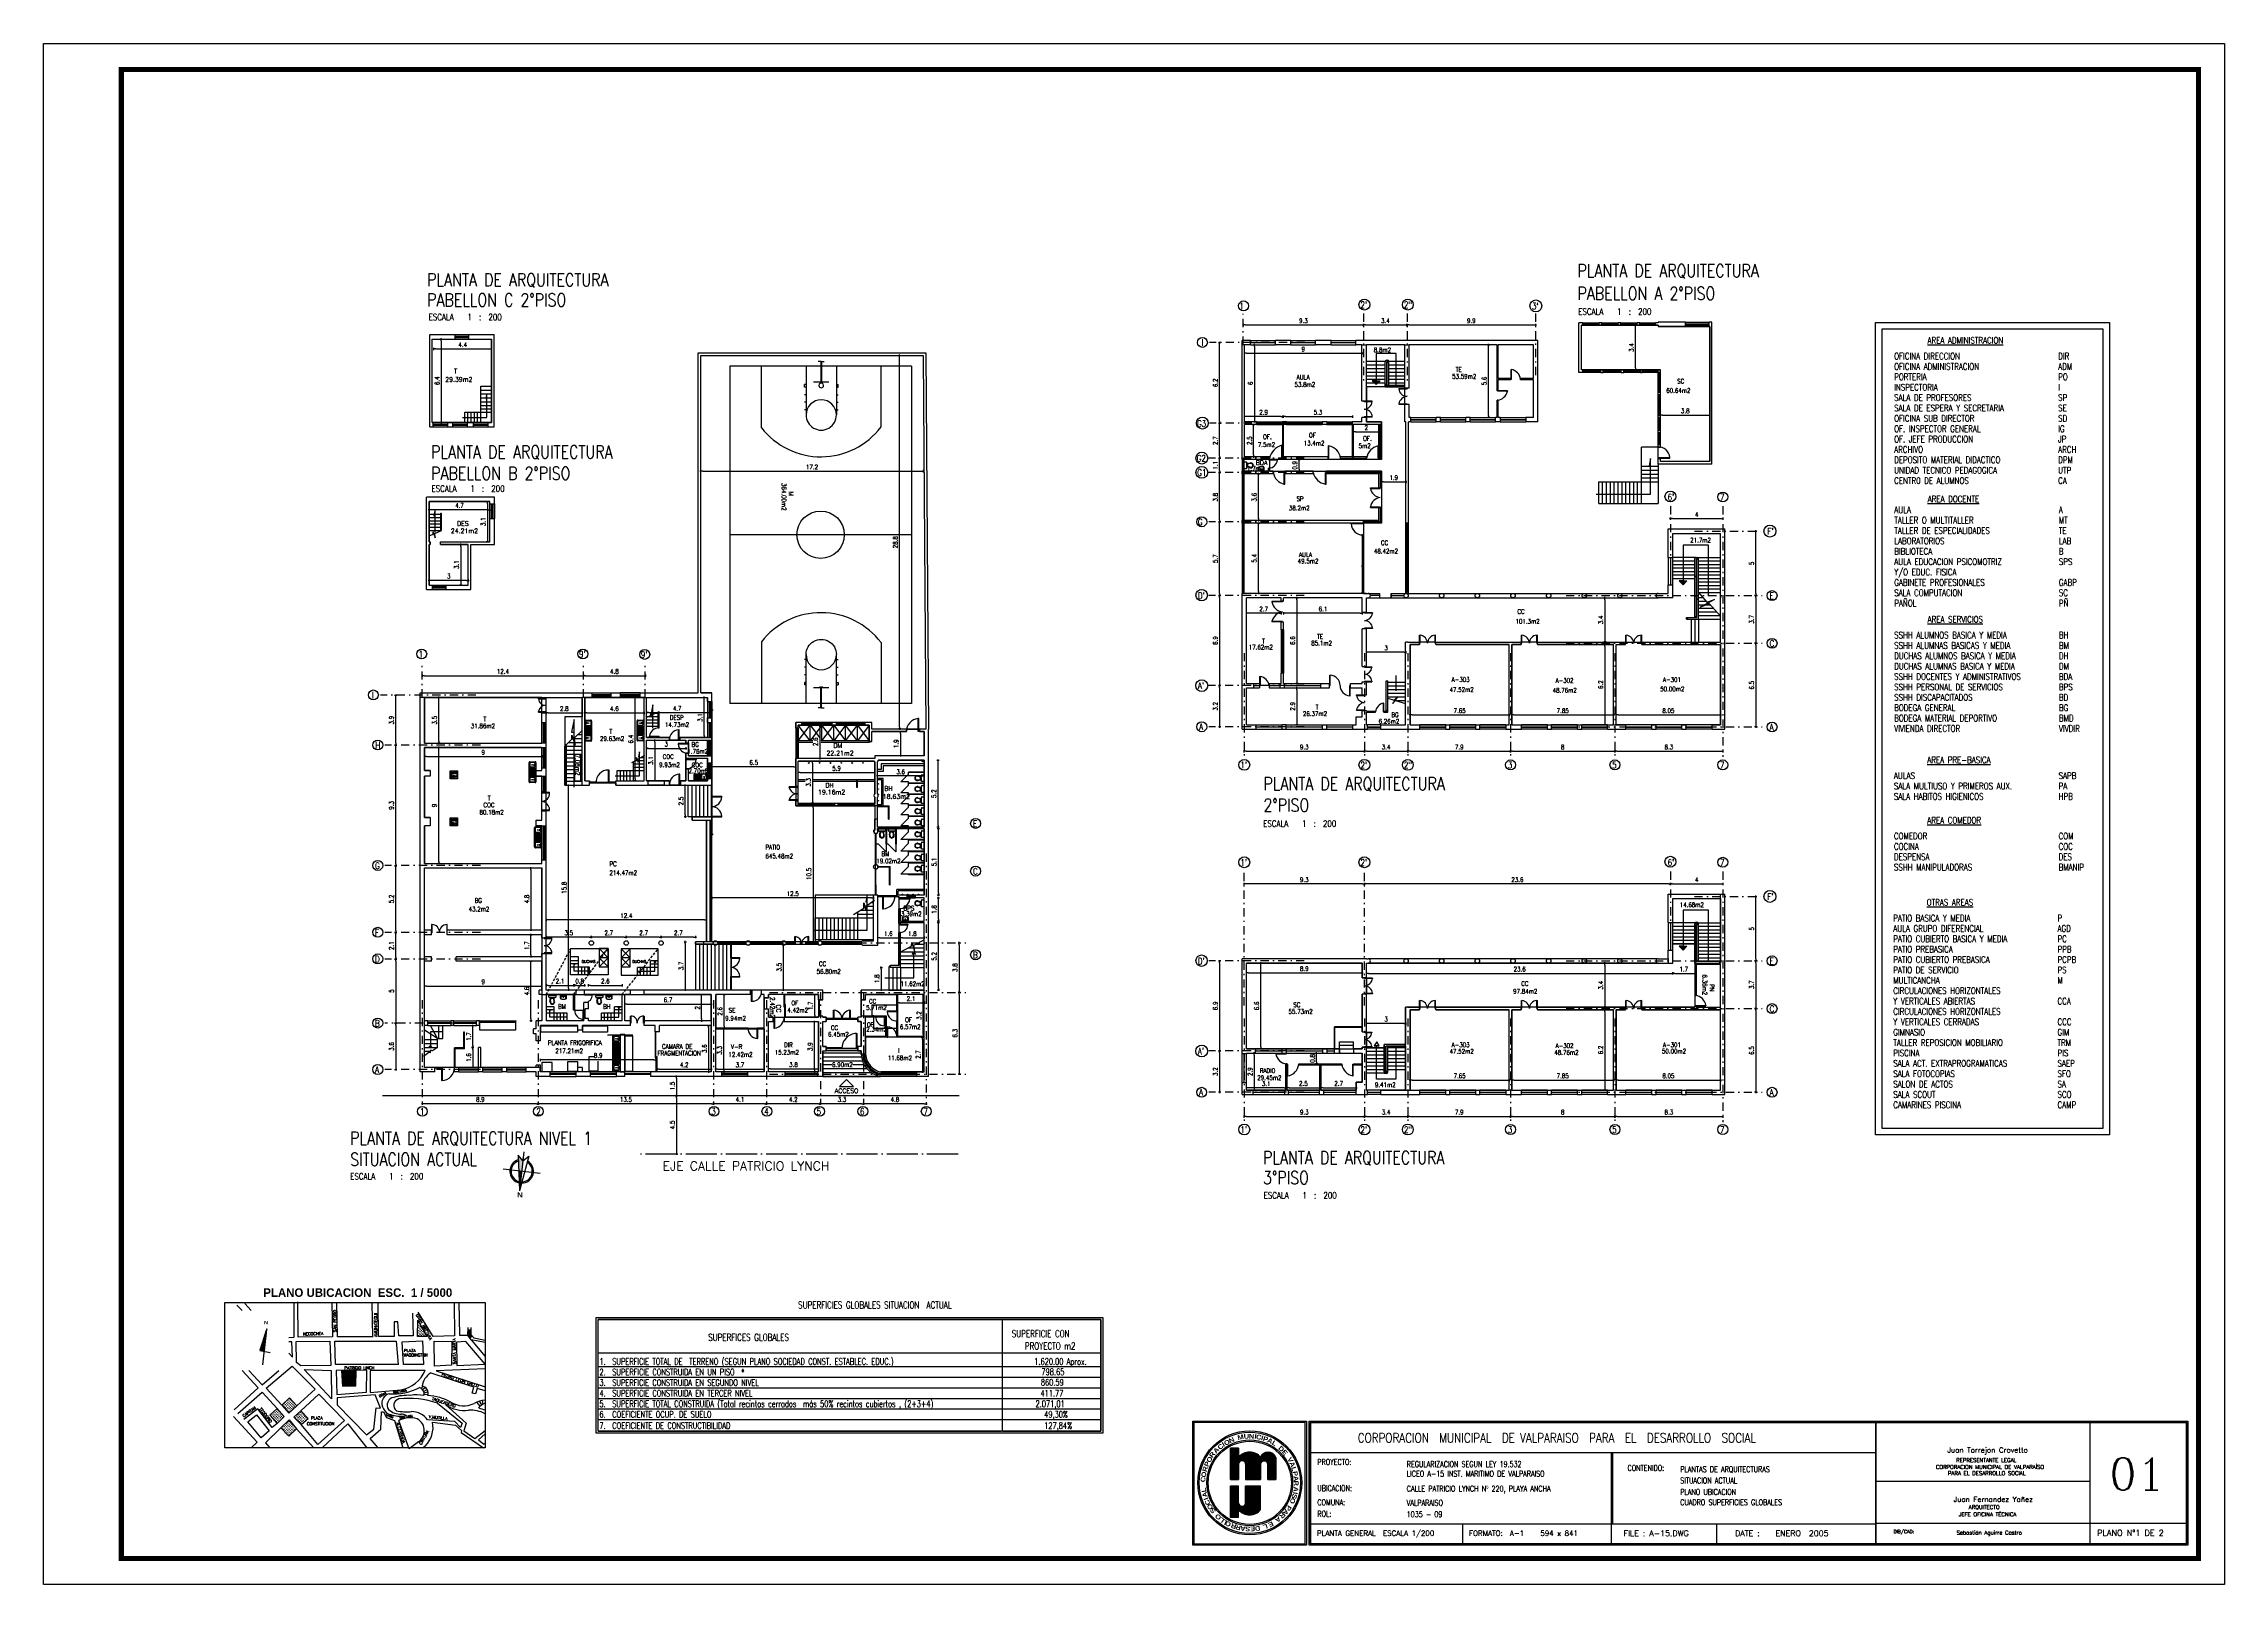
# Model space of a CAD drawing. Extents: x -3099 to -2751, y 5130 to 5248.
# Drawn here: x -3098.5 to -2930.3, y 5129.5 to 5248.3 of the extents above; entities that cross this region are included whole.
import ezdxf
from ezdxf.enums import TextEntityAlignment as Align

# ---------------------------------------------------------------- set-up
doc = ezdxf.new("R2010")
doc.units = 0
doc.header["$MEASUREMENT"] = 0
for name, pattern in [('ACAD_ISO04W100', [30.5, 24, -3, 0.5, -3]), ('ACAD_ISO07W100', [3, 0, -3]), ('DASHDOT', [25.4, 12.7, -6.35, 0, -6.35]), ('DASHED2', [0.375, 0.25, -0.125]), ('RAYITAS', [0.375, 0.25, -0.125])]:
    doc.linetypes.add(name, pattern=pattern)
doc.layers.get('0').update_dxf_attribs({"linetype": 'CONTINUOUS'})
doc.layers.get('DEFPOINTS').update_dxf_attribs({"color": 3, "linetype": 'CONTINUOUS', "lineweight": 5})
for name, color, linetype in [('ANTEPECHO', 1, 'CONTINUOUS'), ('CALLE', 1, 'CONTINUOUS'), ('COTAS', 7, 'CONTINUOUS'), ('EJE_C', 9, 'DASHDOT'), ('EQUIPAMIENTO', 2, 'CONTINUOUS'), ('ESCALERA', 2, 'CONTINUOUS'), ('MAPA', 3, 'CONTINUOUS'), ('MURO', 5, 'CONTINUOUS'), ('MUROS', 5, 'CONTINUOUS'), ('PASAMANO', 1, 'ACAD_ISO07W100'), ('PUERTA', 2, 'CONTINUOUS'), ('ROTULO', 7, 'CONTINUOUS'), ('SUPERF-TEXTO', 2, 'CONTINUOUS'), ('SUPERFICIE', 7, 'CONTINUOUS'), ('TEXTO', 3, 'CONTINUOUS'), ('VENTANA', 2, 'CONTINUOUS'), ('VENTANAS', 2, 'CONTINUOUS'), ('VERDE', 8, 'CONTINUOUS'), ('VIÑETA', 1, 'CONTINUOUS')]:
    doc.layers.add(name, color=color, linetype=linetype)
doc.layers.add('TEXTO-SUPERFICIE', color=3, linetype='CONTINUOUS', lineweight=5)
doc.styles.add('BRITA', font='', dxfattribs={"height": 3})
doc.styles.add('cota', font='romans.shx', dxfattribs={"width": 0.8, "height": 0.35})
doc.styles.add('ROMANC', font='ROMANC', dxfattribs={"height": 0.2})
doc.styles.add('ROMANS', font='romans.shx', dxfattribs={"oblique": 10, "height": 1.3})
doc.styles.add('TEXTO', font='romans.shx', dxfattribs={"width": 0.8, "height": 0.4})
doc.styles.add('TITULO', font='', dxfattribs={"height": 50})
doc.styles.add('WMF-ARIAL0', font='romans.shx')
doc.styles.get('BRITA').set_extended_font_data('Britannic Bold', bold=True)
doc.styles.get('TITULO').set_extended_font_data('Arial Black')
doc.dimstyles.new('ROMANS', dxfattribs={"dimscale": 2, "dimtxt": 0.35, "dimasz": 0.15, "dimexe": 1.25, "dimexo": 0.625, "dimtad": 1, "dimdec": 0, "dimdsep": 46, "dimtxsty": 'cota', "dimcen": 2.5, "dimse1": 1, "dimse2": 1, "dimclrt": 2, "dimadec": 0, "dimazin": 0, "dimtfac": 1, "dimtdec": 0, "dimtmove": 0, "dimatfit": 3, "dimfxl": 0, "dimtolj": 1, "dimtzin": 0, "dimarcsym": 0})
pattern_1 = [(90, (-3461.4331238, 4942.426367), (-0.003113497157, 2e-19), [])]

# ---------------------------------------------------------------- blocks, each defined once
blk = doc.blocks.new('*X4')
at = {"color": 0}
for p, q in [((505.6, -36.1), (505.4, -35.9)), ((505.6, -36.1), (505.6, -35.9)), ((505.6, -36.1), (505.7, -35.9)), ((502.8, -38.9), (502.6, -38.8)), ((502.8, -38.9), (502.8, -38.7)), ((502.8, -38.9), (502.9, -38.8)), ((503.5, -38.2), (503.3, -38.1)), ((503.5, -39.6), (503.3, -39.5)), ((503.5, -38.2), (503.5, -38)), ((503.5, -38.2), (503.6, -38.1)), ((503.5, -39.6), (503.5, -39.4)), ((503.5, -39.6), (503.6, -39.5)), ((504.2, -37.5), (504, -37.3)), ((504.2, -38.9), (504, -38.8)), ((504.2, -40.3), (504, -40.2)), ((504.2, -37.5), (504.2, -37.3)), ((504.2, -37.5), (504.3, -37.3)), ((504.2, -38.9), (504.2, -38.7)), ((504.2, -38.9), (504.3, -38.8)), ((504.2, -40.3), (504.2, -40.1)), ((504.2, -40.3), (504.3, -40.2)), ((504.9, -36.8), (504.7, -36.6)), ((504.9, -38.2), (504.7, -38.1)), ((504.9, -39.6), (504.7, -39.5)), ((504.9, -41), (504.7, -40.9)), ((504.9, -36.8), (504.9, -36.6)), ((504.9, -36.8), (505, -36.6)), ((504.9, -38.2), (504.9, -38)), ((504.9, -38.2), (505, -38.1)), ((504.9, -39.6), (504.9, -39.4)), ((504.9, -39.6), (505, -39.5)), ((504.9, -41), (504.9, -40.8)), ((504.9, -41), (505, -40.9)), ((505.6, -37.5), (505.4, -37.3)), ((505.6, -38.9), (505.4, -38.8)), ((505.6, -40.3), (505.4, -40.2)), ((505.6, -41.7), (505.4, -41.6)), ((505.6, -37.5), (505.6, -37.3)), ((505.6, -37.5), (505.7, -37.3)), ((505.6, -38.9), (505.6, -38.7)), ((505.6, -38.9), (505.7, -38.8)), ((505.6, -40.3), (505.6, -40.1)), ((505.6, -40.3), (505.7, -40.2)), ((505.6, -41.7), (505.6, -41.5)), ((505.6, -41.7), (505.7, -41.6)), ((506.3, -36.8), (506.2, -36.6)), ((506.3, -38.2), (506.2, -38.1)), ((506.3, -39.6), (506.2, -39.5)), ((506.3, -41), (506.2, -40.9)), ((506.3, -36.8), (506.3, -36.6)), ((506.3, -36.8), (506.4, -36.6)), ((506.3, -38.2), (506.3, -38)), ((506.3, -38.2), (506.4, -38.1)), ((506.3, -39.6), (506.3, -39.4)), ((506.3, -39.6), (506.4, -39.5)), ((506.3, -41), (506.3, -40.8)), ((506.3, -41), (506.4, -40.9)), ((507, -37.5), (506.9, -37.3)), ((507, -38.9), (506.9, -38.8)), ((507, -40.3), (506.9, -40.2)), ((506.9, -41.6), (506.9, -41.6)), ((507, -37.5), (507, -37.3)), ((507, -37.5), (507.1, -37.3)), ((507, -38.9), (507, -38.7)), ((507, -38.9), (507.1, -38.8)), ((507, -40.3), (507, -40.1)), ((507, -40.3), (507.1, -40.2)), ((507.7, -38.2), (507.6, -38.1)), ((507.7, -39.6), (507.6, -39.5)), ((507.6, -40.9), (507.6, -40.9)), ((507.7, -38.2), (507.7, -38)), ((507.7, -38.2), (507.8, -38.1)), ((507.7, -39.6), (507.7, -39.4)), ((507.7, -39.6), (507.8, -39.5)), ((507.7, -40.9), (507.7, -40.8)), ((508.4, -38.9), (508.3, -38.8)), ((508.4, -40.3), (508.3, -40.2)), ((508.4, -38.9), (508.4, -38.7)), ((508.4, -38.9), (508.5, -38.8)), ((508.4, -40.3), (508.4, -40.1)), ((509.1, -39.6), (509, -39.5)), ((509.1, -39.6), (509.1, -39.4)), ((509.1, -39.6), (509.2, -39.5))]:
    blk.add_line(p, q, dxfattribs=at)
blk = doc.blocks.new('*X9')
at = {"color": 0}
for p, q in [((505.6, -36.1), (505.4, -35.9)), ((505.6, -36.1), (505.6, -35.9)), ((505.6, -36.1), (505.7, -35.9)), ((502.8, -38.9), (502.6, -38.8)), ((502.8, -38.9), (502.8, -38.7)), ((502.8, -38.9), (502.9, -38.8)), ((503.5, -38.2), (503.3, -38.1)), ((503.5, -39.6), (503.3, -39.5)), ((503.5, -38.2), (503.5, -38)), ((503.5, -38.2), (503.6, -38.1)), ((503.5, -39.6), (503.5, -39.4)), ((503.5, -39.6), (503.6, -39.5)), ((504.2, -37.5), (504, -37.3)), ((504.2, -38.9), (504, -38.8)), ((504.2, -40.3), (504, -40.2)), ((504.2, -37.5), (504.2, -37.3)), ((504.2, -37.5), (504.3, -37.3)), ((504.2, -38.9), (504.2, -38.7)), ((504.2, -38.9), (504.3, -38.8)), ((504.2, -40.3), (504.2, -40.1)), ((504.2, -40.3), (504.3, -40.2)), ((504.9, -36.8), (504.7, -36.6)), ((504.9, -38.2), (504.7, -38.1)), ((504.9, -39.6), (504.7, -39.5)), ((504.9, -41), (504.7, -40.9)), ((504.9, -36.8), (504.9, -36.6)), ((504.9, -36.8), (505, -36.6)), ((504.9, -38.2), (504.9, -38)), ((504.9, -38.2), (505, -38.1)), ((504.9, -39.6), (504.9, -39.4)), ((504.9, -39.6), (505, -39.5)), ((504.9, -41), (504.9, -40.8)), ((504.9, -41), (505, -40.9)), ((505.6, -37.5), (505.4, -37.3)), ((505.6, -38.9), (505.4, -38.8)), ((505.6, -40.3), (505.4, -40.2)), ((505.6, -41.7), (505.4, -41.6)), ((505.6, -37.5), (505.6, -37.3)), ((505.6, -37.5), (505.7, -37.3)), ((505.6, -38.9), (505.6, -38.7)), ((505.6, -38.9), (505.7, -38.8)), ((505.6, -40.3), (505.6, -40.1)), ((505.6, -40.3), (505.7, -40.2)), ((505.6, -41.7), (505.6, -41.5)), ((505.6, -41.7), (505.7, -41.6)), ((506.3, -36.8), (506.2, -36.6)), ((506.3, -38.2), (506.2, -38.1)), ((506.3, -39.6), (506.2, -39.5)), ((506.3, -41), (506.2, -40.9)), ((506.3, -36.8), (506.3, -36.6)), ((506.3, -36.8), (506.4, -36.6)), ((506.3, -38.2), (506.3, -38)), ((506.3, -38.2), (506.4, -38.1)), ((506.3, -39.6), (506.3, -39.4)), ((506.3, -39.6), (506.4, -39.5)), ((506.3, -41), (506.3, -40.8)), ((506.3, -41), (506.4, -40.9)), ((507, -37.5), (506.9, -37.3)), ((507, -38.9), (506.9, -38.8)), ((507, -40.3), (506.9, -40.2)), ((506.9, -41.6), (506.9, -41.6)), ((507, -37.5), (507, -37.3)), ((507, -37.5), (507.1, -37.3)), ((507, -38.9), (507, -38.7)), ((507, -38.9), (507.1, -38.8)), ((507, -40.3), (507, -40.1)), ((507, -40.3), (507.1, -40.2)), ((507.7, -38.2), (507.6, -38.1)), ((507.7, -39.6), (507.6, -39.5)), ((507.6, -40.9), (507.6, -40.9)), ((507.7, -38.2), (507.7, -38)), ((507.7, -38.2), (507.8, -38.1)), ((507.7, -39.6), (507.7, -39.4)), ((507.7, -39.6), (507.8, -39.5)), ((507.7, -40.9), (507.7, -40.8)), ((508.4, -38.9), (508.3, -38.8)), ((508.4, -40.3), (508.3, -40.2)), ((508.4, -38.9), (508.4, -38.7)), ((508.4, -38.9), (508.5, -38.8)), ((508.4, -40.3), (508.4, -40.1)), ((509.1, -39.6), (509, -39.5)), ((509.1, -39.6), (509.1, -39.4)), ((509.1, -39.6), (509.2, -39.5))]:
    blk.add_line(p, q, dxfattribs=at)
blk = doc.blocks.new('*X2')
at = {"color": 0}
for p, q in [((490, -36.1), (490.2, -35.9)), ((490, -36.1), (490, -36)), ((490, -36.1), (490, -36)), ((491.4, -36.1), (491.3, -35.9)), ((491.4, -36.1), (491.4, -35.9)), ((491.4, -36.1), (491.6, -35.9)), ((492.1, -35.4), (492, -35.2)), ((492.1, -35.4), (492.1, -35.2)), ((492.1, -35.4), (492.3, -35.2)), ((492.9, -34.6), (492.7, -34.5)), ((492.9, -36.1), (492.7, -35.9)), ((492.9, -34.6), (492.9, -34.5)), ((492.9, -34.6), (493, -34.5)), ((492.9, -36.1), (492.9, -35.9)), ((492.9, -36.1), (493, -35.9)), ((493.6, -35.4), (493.4, -35.2)), ((493.6, -35.4), (493.6, -35.2)), ((493.6, -35.4), (493.7, -35.2)), ((494.3, -36.1), (494.1, -35.9)), ((494.3, -36.1), (494.3, -35.9)), ((494.3, -36.1), (494.4, -35.9)), ((488.6, -37.5), (488.5, -37.4)), ((488.6, -37.5), (488.6, -37.3)), ((488.6, -37.5), (488.7, -37.3)), ((489.3, -38.2), (489.2, -38.1)), ((489.3, -36.8), (489.5, -36.6)), ((489.3, -36.8), (489.3, -36.7)), ((489.3, -36.8), (489.3, -36.7)), ((489.3, -38.2), (489.3, -38)), ((489.3, -38.2), (489.5, -38.1)), ((490, -37.5), (489.9, -37.3)), ((490, -38.9), (489.9, -38.8)), ((490, -37.5), (490, -37.3)), ((490, -37.5), (490.2, -37.3)), ((490, -38.9), (490, -38.7)), ((490, -38.9), (490.2, -38.8)), ((490.7, -36.8), (490.6, -36.6)), ((490.7, -38.2), (490.6, -38.1)), ((490.7, -39.6), (490.6, -39.5)), ((490.7, -36.8), (490.7, -36.6)), ((490.7, -36.8), (490.9, -36.6)), ((490.7, -38.2), (490.7, -38)), ((490.7, -38.2), (490.9, -38.1)), ((490.7, -39.6), (490.7, -39.4)), ((490.7, -39.6), (490.9, -39.5)), ((491.4, -37.5), (491.3, -37.3)), ((491.4, -38.9), (491.3, -38.8)), ((491.4, -40.3), (491.3, -40.2)), ((491.4, -37.5), (491.4, -37.3)), ((491.4, -37.5), (491.6, -37.3)), ((491.4, -38.9), (491.4, -38.7)), ((491.4, -38.9), (491.6, -38.8)), ((491.4, -40.3), (491.4, -40.1)), ((491.4, -40.3), (491.6, -40.2)), ((492.1, -36.8), (492, -36.6)), ((492.1, -38.2), (492, -38.1)), ((492.1, -39.6), (492, -39.5)), ((492.1, -41), (492, -40.9)), ((492.1, -36.8), (492.1, -36.6)), ((492.1, -36.8), (492.3, -36.6)), ((492.1, -38.2), (492.1, -38)), ((492.1, -38.2), (492.3, -38.1)), ((492.1, -39.6), (492.1, -39.4)), ((492.1, -39.6), (492.3, -39.5)), ((492.1, -41), (492.1, -40.8)), ((492.1, -41), (492.3, -40.9)), ((492.9, -37.5), (492.7, -37.3)), ((492.9, -38.9), (492.7, -38.8)), ((492.9, -40.3), (492.7, -40.2)), ((492.8, -41.7), (492.7, -41.6)), ((492.9, -37.5), (492.9, -37.3)), ((492.9, -37.5), (493, -37.3)), ((492.9, -38.9), (492.9, -38.7)), ((492.9, -38.9), (493, -38.8)), ((492.9, -40.3), (492.9, -40.1)), ((492.9, -40.3), (493, -40.2)), ((492.9, -41.7), (492.9, -41.5)), ((493.6, -36.8), (493.4, -36.6)), ((493.6, -38.2), (493.4, -38.1)), ((493.6, -39.6), (493.4, -39.5)), ((493.6, -41), (493.4, -40.9)), ((493.6, -36.8), (493.6, -36.6)), ((493.6, -36.8), (493.7, -36.6)), ((493.6, -38.2), (493.6, -38)), ((493.6, -38.2), (493.7, -38.1)), ((493.6, -39.6), (493.6, -39.4)), ((493.6, -39.6), (493.7, -39.5)), ((493.6, -41), (493.6, -40.8)), ((493.6, -41), (493.7, -40.9)), ((494.3, -37.5), (494.1, -37.3)), ((494.3, -38.9), (494.1, -38.8)), ((494.3, -40.3), (494.1, -40.2)), ((494.3, -37.5), (494.3, -37.3)), ((494.3, -37.5), (494.4, -37.3)), ((494.3, -38.9), (494.3, -38.7)), ((494.3, -38.9), (494.4, -38.8)), ((494.3, -40.3), (494.3, -40.1)), ((494.3, -40.3), (494.4, -40.2)), ((495, -36.8), (494.8, -36.6)), ((495, -38.2), (494.8, -38.1)), ((495, -39.6), (494.8, -39.5)), ((495, -36.8), (495, -36.6)), ((495, -36.8), (495.1, -36.7)), ((495, -38.2), (495, -38)), ((495, -38.2), (495.1, -38.1)), ((495, -39.6), (495, -39.4)), ((495, -39.6), (495.1, -39.5)), ((495.7, -37.5), (495.5, -37.3)), ((495.7, -38.9), (495.5, -38.8)), ((495.7, -37.5), (495.7, -37.3)), ((495.7, -37.5), (495.7, -37.4)), ((495.7, -38.9), (495.7, -38.7)), ((495.7, -38.9), (495.8, -38.8)), ((496.4, -38.2), (496.3, -38.1)), ((496.4, -38.2), (496.4, -38.1)), ((496.4, -38.2), (496.4, -38.2))]:
    blk.add_line(p, q, dxfattribs=at)
blk = doc.blocks.new('*X7')
at = {"color": 0}
for p, q in [((490, -36.1), (490.2, -35.9)), ((490, -36.1), (490, -36)), ((490, -36.1), (490, -36)), ((491.4, -36.1), (491.3, -35.9)), ((491.4, -36.1), (491.4, -35.9)), ((491.4, -36.1), (491.6, -35.9)), ((492.1, -35.4), (492, -35.2)), ((492.1, -35.4), (492.1, -35.2)), ((492.1, -35.4), (492.3, -35.2)), ((492.9, -34.6), (492.7, -34.5)), ((492.9, -36.1), (492.7, -35.9)), ((492.9, -34.6), (492.9, -34.5)), ((492.9, -34.6), (493, -34.5)), ((492.9, -36.1), (492.9, -35.9)), ((492.9, -36.1), (493, -35.9)), ((493.6, -35.4), (493.4, -35.2)), ((493.6, -35.4), (493.6, -35.2)), ((493.6, -35.4), (493.7, -35.2)), ((494.3, -36.1), (494.1, -35.9)), ((494.3, -36.1), (494.3, -35.9)), ((494.3, -36.1), (494.4, -35.9)), ((488.6, -37.5), (488.5, -37.4)), ((488.6, -37.5), (488.6, -37.3)), ((488.6, -37.5), (488.7, -37.3)), ((489.3, -38.2), (489.2, -38.1)), ((489.3, -36.8), (489.5, -36.6)), ((489.3, -36.8), (489.3, -36.7)), ((489.3, -36.8), (489.3, -36.7)), ((489.3, -38.2), (489.3, -38)), ((489.3, -38.2), (489.5, -38.1)), ((490, -37.5), (489.9, -37.3)), ((490, -38.9), (489.9, -38.8)), ((490, -37.5), (490, -37.3)), ((490, -37.5), (490.2, -37.3)), ((490, -38.9), (490, -38.7)), ((490, -38.9), (490.2, -38.8)), ((490.7, -36.8), (490.6, -36.6)), ((490.7, -38.2), (490.6, -38.1)), ((490.7, -39.6), (490.6, -39.5)), ((490.7, -36.8), (490.7, -36.6)), ((490.7, -36.8), (490.9, -36.6)), ((490.7, -38.2), (490.7, -38)), ((490.7, -38.2), (490.9, -38.1)), ((490.7, -39.6), (490.7, -39.4)), ((490.7, -39.6), (490.9, -39.5)), ((491.4, -37.5), (491.3, -37.3)), ((491.4, -38.9), (491.3, -38.8)), ((491.4, -40.3), (491.3, -40.2)), ((491.4, -37.5), (491.4, -37.3)), ((491.4, -37.5), (491.6, -37.3)), ((491.4, -38.9), (491.4, -38.7)), ((491.4, -38.9), (491.6, -38.8)), ((491.4, -40.3), (491.4, -40.1)), ((491.4, -40.3), (491.6, -40.2)), ((492.1, -36.8), (492, -36.6)), ((492.1, -38.2), (492, -38.1)), ((492.1, -39.6), (492, -39.5)), ((492.1, -41), (492, -40.9)), ((492.1, -36.8), (492.1, -36.6)), ((492.1, -36.8), (492.3, -36.6)), ((492.1, -38.2), (492.1, -38)), ((492.1, -38.2), (492.3, -38.1)), ((492.1, -39.6), (492.1, -39.4)), ((492.1, -39.6), (492.3, -39.5)), ((492.1, -41), (492.1, -40.8)), ((492.1, -41), (492.3, -40.9)), ((492.9, -37.5), (492.7, -37.3)), ((492.9, -38.9), (492.7, -38.8)), ((492.9, -40.3), (492.7, -40.2)), ((492.8, -41.7), (492.7, -41.6)), ((492.9, -37.5), (492.9, -37.3)), ((492.9, -37.5), (493, -37.3)), ((492.9, -38.9), (492.9, -38.7)), ((492.9, -38.9), (493, -38.8)), ((492.9, -40.3), (492.9, -40.1)), ((492.9, -40.3), (493, -40.2)), ((492.9, -41.7), (492.9, -41.5)), ((493.6, -36.8), (493.4, -36.6)), ((493.6, -38.2), (493.4, -38.1)), ((493.6, -39.6), (493.4, -39.5)), ((493.6, -41), (493.4, -40.9)), ((493.6, -36.8), (493.6, -36.6)), ((493.6, -36.8), (493.7, -36.6)), ((493.6, -38.2), (493.6, -38)), ((493.6, -38.2), (493.7, -38.1)), ((493.6, -39.6), (493.6, -39.4)), ((493.6, -39.6), (493.7, -39.5)), ((493.6, -41), (493.6, -40.8)), ((493.6, -41), (493.7, -40.9)), ((494.3, -37.5), (494.1, -37.3)), ((494.3, -38.9), (494.1, -38.8)), ((494.3, -40.3), (494.1, -40.2)), ((494.3, -37.5), (494.3, -37.3)), ((494.3, -37.5), (494.4, -37.3)), ((494.3, -38.9), (494.3, -38.7)), ((494.3, -38.9), (494.4, -38.8)), ((494.3, -40.3), (494.3, -40.1)), ((494.3, -40.3), (494.4, -40.2)), ((495, -36.8), (494.8, -36.6)), ((495, -38.2), (494.8, -38.1)), ((495, -39.6), (494.8, -39.5)), ((495, -36.8), (495, -36.6)), ((495, -36.8), (495.1, -36.7)), ((495, -38.2), (495, -38)), ((495, -38.2), (495.1, -38.1)), ((495, -39.6), (495, -39.4)), ((495, -39.6), (495.1, -39.5)), ((495.7, -37.5), (495.5, -37.3)), ((495.7, -38.9), (495.5, -38.8)), ((495.7, -37.5), (495.7, -37.3)), ((495.7, -37.5), (495.7, -37.4)), ((495.7, -38.9), (495.7, -38.7)), ((495.7, -38.9), (495.8, -38.8)), ((496.4, -38.2), (496.3, -38.1)), ((496.4, -38.2), (496.4, -38.1)), ((496.4, -38.2), (496.4, -38.2))]:
    blk.add_line(p, q, dxfattribs=at)
blk = doc.blocks.new('*X1')
at = {"color": 0}
for p, q in [((495.7, -44.5), (495.5, -44.4)), ((495.7, -44.5), (495.7, -44.4)), ((495.7, -44.5), (495.8, -44.4)), ((496.4, -43.8), (496.3, -43.7)), ((496.4, -45.3), (496.3, -45.1)), ((496.4, -43.8), (496.4, -43.7)), ((496.4, -43.8), (496.5, -43.7)), ((496.4, -45.3), (496.4, -45.1)), ((496.4, -45.3), (496.5, -45.1)), ((497.1, -43.1), (497, -43)), ((497.1, -44.5), (497, -44.4)), ((497.1, -46), (497, -45.8)), ((497.1, -43.1), (497.1, -42.9)), ((497.1, -43.1), (497.2, -43)), ((497.1, -44.5), (497.1, -44.4)), ((497.1, -44.5), (497.2, -44.4)), ((497.1, -46), (497.1, -45.8)), ((497.1, -46), (497.2, -45.8)), ((497.2, -47.3), (497.2, -47.2)), ((497.8, -42.4), (497.7, -42.3)), ((497.8, -43.8), (497.7, -43.7)), ((497.8, -45.3), (497.7, -45.1)), ((497.8, -46.7), (497.7, -46.5)), ((497.8, -42.4), (497.8, -42.2)), ((497.8, -42.4), (497.9, -42.3)), ((497.8, -43.8), (497.8, -43.7)), ((497.8, -43.8), (497.9, -43.7)), ((497.8, -45.3), (497.8, -45.1)), ((497.8, -45.3), (497.9, -45.1)), ((497.8, -46.7), (497.8, -46.5)), ((497.8, -46.7), (497.9, -46.5)), ((497.9, -48), (497.9, -48)), ((498.5, -41.7), (498.4, -41.6)), ((498.5, -43.1), (498.4, -43)), ((498.5, -44.5), (498.4, -44.4)), ((498.5, -46), (498.4, -45.8)), ((498.5, -47.4), (498.4, -47.2)), ((498.5, -41.7), (498.5, -41.5)), ((498.5, -41.7), (498.6, -41.6)), ((498.5, -43.1), (498.5, -42.9)), ((498.5, -43.1), (498.6, -43)), ((498.5, -44.5), (498.5, -44.4)), ((498.5, -44.5), (498.6, -44.4)), ((498.5, -46), (498.5, -45.8)), ((498.5, -46), (498.6, -45.8)), ((498.5, -47.4), (498.5, -47.2)), ((498.5, -47.4), (498.6, -47.2)), ((499.2, -41), (499.1, -40.9)), ((499.2, -42.4), (499.1, -42.3)), ((499.2, -43.8), (499.1, -43.7)), ((499.2, -45.3), (499.1, -45.1)), ((499.2, -46.7), (499.1, -46.5)), ((499.2, -48.1), (499.1, -48)), ((499.2, -41), (499.2, -40.8)), ((499.2, -41), (499.3, -40.9)), ((499.2, -42.4), (499.2, -42.2)), ((499.2, -42.4), (499.3, -42.3)), ((499.2, -43.8), (499.2, -43.7)), ((499.2, -43.8), (499.3, -43.7)), ((499.2, -45.3), (499.2, -45.1)), ((499.2, -45.3), (499.3, -45.1)), ((499.2, -46.7), (499.2, -46.5)), ((499.2, -46.7), (499.3, -46.5)), ((499.2, -48.1), (499.2, -47.9)), ((499.2, -48.1), (499.3, -48)), ((499.9, -41.7), (499.8, -41.6)), ((499.9, -43.1), (499.8, -43)), ((499.9, -44.5), (499.8, -44.4)), ((499.9, -46), (499.8, -45.8)), ((499.9, -47.4), (499.8, -47.2)), ((499.9, -41.7), (499.9, -41.5)), ((499.9, -41.7), (500.1, -41.6)), ((499.9, -43.1), (499.9, -42.9)), ((499.9, -43.1), (500.1, -43)), ((499.9, -44.5), (499.9, -44.4)), ((499.9, -44.5), (500.1, -44.4)), ((499.9, -46), (499.9, -45.8)), ((499.9, -46), (500.1, -45.8)), ((499.9, -47.4), (499.9, -47.2)), ((499.9, -47.4), (500.1, -47.2)), ((500.6, -42.4), (500.5, -42.3)), ((500.6, -43.8), (500.5, -43.7)), ((500.6, -45.3), (500.5, -45.1)), ((500.6, -46.7), (500.5, -46.5)), ((500.6, -42.4), (500.6, -42.2)), ((500.6, -42.4), (500.8, -42.3)), ((500.6, -43.8), (500.6, -43.7)), ((500.6, -43.8), (500.8, -43.7)), ((500.6, -45.3), (500.6, -45.1)), ((500.6, -45.3), (500.8, -45.1)), ((500.6, -46.7), (500.6, -46.5)), ((500.6, -46.7), (500.8, -46.5)), ((501.3, -43.1), (501.2, -43)), ((501.3, -44.5), (501.2, -44.4)), ((501.3, -46), (501.2, -45.8)), ((501.3, -43.1), (501.3, -42.9)), ((501.3, -43.1), (501.5, -43)), ((501.3, -44.5), (501.3, -44.4)), ((501.3, -44.5), (501.5, -44.4)), ((501.3, -46), (501.3, -45.8)), ((501.3, -46), (501.5, -45.8)), ((502, -43.8), (501.9, -43.7)), ((502, -45.3), (501.9, -45.1)), ((502, -43.8), (502, -43.7)), ((502, -43.8), (502.2, -43.7)), ((502, -45.3), (502, -45.1)), ((502, -45.3), (502.2, -45.1)), ((502.8, -44.5), (502.6, -44.4)), ((502.8, -44.5), (502.8, -44.4)), ((502.8, -44.5), (502.8, -44.5)), ((498.6, -48.7), (498.6, -48.7))]:
    blk.add_line(p, q, dxfattribs=at)
blk = doc.blocks.new('*X6')
at = {"color": 0}
for p, q in [((495.7, -44.5), (495.5, -44.4)), ((495.7, -44.5), (495.7, -44.4)), ((495.7, -44.5), (495.8, -44.4)), ((496.4, -43.8), (496.3, -43.7)), ((496.4, -45.3), (496.3, -45.1)), ((496.4, -43.8), (496.4, -43.7)), ((496.4, -43.8), (496.5, -43.7)), ((496.4, -45.3), (496.4, -45.1)), ((496.4, -45.3), (496.5, -45.1)), ((497.1, -43.1), (497, -43)), ((497.1, -44.5), (497, -44.4)), ((497.1, -46), (497, -45.8)), ((497.1, -43.1), (497.1, -42.9)), ((497.1, -43.1), (497.2, -43)), ((497.1, -44.5), (497.1, -44.4)), ((497.1, -44.5), (497.2, -44.4)), ((497.1, -46), (497.1, -45.8)), ((497.1, -46), (497.2, -45.8)), ((497.2, -47.3), (497.2, -47.2)), ((497.8, -42.4), (497.7, -42.3)), ((497.8, -43.8), (497.7, -43.7)), ((497.8, -45.3), (497.7, -45.1)), ((497.8, -46.7), (497.7, -46.5)), ((497.8, -42.4), (497.8, -42.2)), ((497.8, -42.4), (497.9, -42.3)), ((497.8, -43.8), (497.8, -43.7)), ((497.8, -43.8), (497.9, -43.7)), ((497.8, -45.3), (497.8, -45.1)), ((497.8, -45.3), (497.9, -45.1)), ((497.8, -46.7), (497.8, -46.5)), ((497.8, -46.7), (497.9, -46.5)), ((497.9, -48), (497.9, -48)), ((498.5, -41.7), (498.4, -41.6)), ((498.5, -43.1), (498.4, -43)), ((498.5, -44.5), (498.4, -44.4)), ((498.5, -46), (498.4, -45.8)), ((498.5, -47.4), (498.4, -47.2)), ((498.5, -41.7), (498.5, -41.5)), ((498.5, -41.7), (498.6, -41.6)), ((498.5, -43.1), (498.5, -42.9)), ((498.5, -43.1), (498.6, -43)), ((498.5, -44.5), (498.5, -44.4)), ((498.5, -44.5), (498.6, -44.4)), ((498.5, -46), (498.5, -45.8)), ((498.5, -46), (498.6, -45.8)), ((498.5, -47.4), (498.5, -47.2)), ((498.5, -47.4), (498.6, -47.2)), ((499.2, -41), (499.1, -40.9)), ((499.2, -42.4), (499.1, -42.3)), ((499.2, -43.8), (499.1, -43.7)), ((499.2, -45.3), (499.1, -45.1)), ((499.2, -46.7), (499.1, -46.5)), ((499.2, -48.1), (499.1, -48)), ((499.2, -41), (499.2, -40.8)), ((499.2, -41), (499.3, -40.9)), ((499.2, -42.4), (499.2, -42.2)), ((499.2, -42.4), (499.3, -42.3)), ((499.2, -43.8), (499.2, -43.7)), ((499.2, -43.8), (499.3, -43.7)), ((499.2, -45.3), (499.2, -45.1)), ((499.2, -45.3), (499.3, -45.1)), ((499.2, -46.7), (499.2, -46.5)), ((499.2, -46.7), (499.3, -46.5)), ((499.2, -48.1), (499.2, -47.9)), ((499.2, -48.1), (499.3, -48)), ((499.9, -41.7), (499.8, -41.6)), ((499.9, -43.1), (499.8, -43)), ((499.9, -44.5), (499.8, -44.4)), ((499.9, -46), (499.8, -45.8)), ((499.9, -47.4), (499.8, -47.2)), ((499.9, -41.7), (499.9, -41.5)), ((499.9, -41.7), (500.1, -41.6)), ((499.9, -43.1), (499.9, -42.9)), ((499.9, -43.1), (500.1, -43)), ((499.9, -44.5), (499.9, -44.4)), ((499.9, -44.5), (500.1, -44.4)), ((499.9, -46), (499.9, -45.8)), ((499.9, -46), (500.1, -45.8)), ((499.9, -47.4), (499.9, -47.2)), ((499.9, -47.4), (500.1, -47.2)), ((500.6, -42.4), (500.5, -42.3)), ((500.6, -43.8), (500.5, -43.7)), ((500.6, -45.3), (500.5, -45.1)), ((500.6, -46.7), (500.5, -46.5)), ((500.6, -42.4), (500.6, -42.2)), ((500.6, -42.4), (500.8, -42.3)), ((500.6, -43.8), (500.6, -43.7)), ((500.6, -43.8), (500.8, -43.7)), ((500.6, -45.3), (500.6, -45.1)), ((500.6, -45.3), (500.8, -45.1)), ((500.6, -46.7), (500.6, -46.5)), ((500.6, -46.7), (500.8, -46.5)), ((501.3, -43.1), (501.2, -43)), ((501.3, -44.5), (501.2, -44.4)), ((501.3, -46), (501.2, -45.8)), ((501.3, -43.1), (501.3, -42.9)), ((501.3, -43.1), (501.5, -43)), ((501.3, -44.5), (501.3, -44.4)), ((501.3, -44.5), (501.5, -44.4)), ((501.3, -46), (501.3, -45.8)), ((501.3, -46), (501.5, -45.8)), ((502, -43.8), (501.9, -43.7)), ((502, -45.3), (501.9, -45.1)), ((502, -43.8), (502, -43.7)), ((502, -43.8), (502.2, -43.7)), ((502, -45.3), (502, -45.1)), ((502, -45.3), (502.2, -45.1)), ((502.8, -44.5), (502.6, -44.4)), ((502.8, -44.5), (502.8, -44.4)), ((502.8, -44.5), (502.8, -44.5)), ((498.6, -48.7), (498.6, -48.7))]:
    blk.add_line(p, q, dxfattribs=at)
blk = doc.blocks.new('*X3')
at = {"color": 0}
for p, q in [((495.7, -31.8), (495.5, -31.7)), ((495.7, -31.8), (495.7, -31.6)), ((495.7, -31.8), (495.8, -31.7)), ((496.4, -31.1), (496.3, -31)), ((496.4, -32.5), (496.3, -32.4)), ((496.4, -31.1), (496.4, -30.9)), ((496.4, -31.1), (496.5, -31)), ((496.4, -32.5), (496.4, -32.3)), ((496.4, -32.5), (496.5, -32.4)), ((497.1, -30.4), (497, -30.3)), ((497.1, -31.8), (497, -31.7)), ((497.1, -33.2), (497, -33.1)), ((497.1, -30.4), (497.1, -30.2)), ((497.1, -30.4), (497.2, -30.3)), ((497.1, -31.8), (497.1, -31.6)), ((497.1, -31.8), (497.2, -31.7)), ((497.1, -33.2), (497.1, -33)), ((497.1, -33.2), (497.2, -33.1)), ((497.8, -29.7), (497.7, -29.6)), ((497.8, -31.1), (497.7, -31)), ((497.8, -32.5), (497.7, -32.4)), ((497.8, -33.9), (497.7, -33.8)), ((497.8, -29.7), (497.8, -29.5)), ((497.8, -29.7), (497.9, -29.6)), ((497.8, -31.1), (497.8, -30.9)), ((497.8, -31.1), (497.9, -31)), ((497.8, -32.5), (497.8, -32.3)), ((497.8, -32.5), (497.9, -32.4)), ((497.8, -33.9), (497.8, -33.8)), ((497.8, -33.9), (497.9, -33.8)), ((498.5, -29), (498.4, -28.9)), ((498.5, -30.4), (498.4, -30.3)), ((498.5, -31.8), (498.4, -31.7)), ((498.5, -33.2), (498.4, -33.1)), ((498.5, -34.6), (498.4, -34.5)), ((498.5, -29), (498.5, -28.8)), ((498.5, -29), (498.6, -28.9)), ((498.5, -30.4), (498.5, -30.2)), ((498.5, -30.4), (498.6, -30.3)), ((498.5, -31.8), (498.5, -31.6)), ((498.5, -31.8), (498.6, -31.7)), ((498.5, -33.2), (498.5, -33)), ((498.5, -33.2), (498.6, -33.1)), ((498.5, -34.6), (498.5, -34.5)), ((498.5, -34.6), (498.6, -34.5)), ((499.2, -28.3), (499.1, -28.2)), ((499.2, -29.7), (499.1, -29.6)), ((499.2, -31.1), (499.1, -31)), ((499.2, -32.5), (499.1, -32.4)), ((499.2, -33.9), (499.1, -33.8)), ((499.2, -35.4), (499.1, -35.2)), ((499.2, -28.3), (499.2, -28.1)), ((499.2, -28.3), (499.3, -28.2)), ((499.2, -29.7), (499.2, -29.5)), ((499.2, -29.7), (499.3, -29.6)), ((499.2, -31.1), (499.2, -30.9)), ((499.2, -31.1), (499.3, -31)), ((499.2, -32.5), (499.2, -32.3)), ((499.2, -32.5), (499.3, -32.4)), ((499.2, -33.9), (499.2, -33.8)), ((499.2, -33.9), (499.3, -33.8)), ((499.2, -35.4), (499.2, -35.2)), ((499.2, -35.4), (499.3, -35.2)), ((499.9, -29), (499.8, -28.9)), ((499.9, -30.4), (499.8, -30.3)), ((499.9, -31.8), (499.8, -31.7)), ((499.9, -33.2), (499.8, -33.1)), ((499.9, -34.6), (499.8, -34.5)), ((499.9, -29), (499.9, -28.8)), ((499.9, -29), (500.1, -28.9)), ((499.9, -30.4), (499.9, -30.2)), ((499.9, -30.4), (500.1, -30.3)), ((499.9, -31.8), (499.9, -31.6)), ((499.9, -31.8), (500.1, -31.7)), ((499.9, -33.2), (499.9, -33)), ((499.9, -33.2), (500.1, -33.1)), ((499.9, -34.6), (499.9, -34.5)), ((499.9, -34.6), (500.1, -34.5)), ((500.6, -29.7), (500.5, -29.6)), ((500.6, -31.1), (500.5, -31)), ((500.6, -32.5), (500.5, -32.4)), ((500.6, -33.9), (500.5, -33.8)), ((500.6, -29.7), (500.6, -29.5)), ((500.6, -29.7), (500.8, -29.6)), ((500.6, -31.1), (500.6, -30.9)), ((500.6, -31.1), (500.8, -31)), ((500.6, -32.5), (500.6, -32.3)), ((500.6, -32.5), (500.8, -32.4)), ((500.6, -33.9), (500.6, -33.8)), ((500.6, -33.9), (500.8, -33.8)), ((501.3, -30.4), (501.2, -30.3)), ((501.3, -31.8), (501.2, -31.7)), ((501.3, -33.2), (501.2, -33.1)), ((501.3, -30.4), (501.3, -30.2)), ((501.3, -30.4), (501.5, -30.3)), ((501.3, -31.8), (501.3, -31.6)), ((501.3, -31.8), (501.5, -31.7)), ((501.3, -33.2), (501.3, -33)), ((501.3, -33.2), (501.5, -33.1)), ((502, -31.1), (501.9, -31)), ((502, -32.5), (501.9, -32.4)), ((502, -31.1), (502, -30.9)), ((502, -31.1), (502.2, -31)), ((502, -32.5), (502, -32.3)), ((502, -32.5), (502.2, -32.4)), ((502.8, -31.8), (502.6, -31.7)), ((502.8, -31.8), (502.8, -31.6)), ((502.8, -31.8), (502.8, -31.7)), ((503.4, -32.4), (503.3, -32.4))]:
    blk.add_line(p, q, dxfattribs=at)
blk = doc.blocks.new('*X8')
at = {"color": 0}
for p, q in [((495.7, -31.8), (495.5, -31.7)), ((495.7, -31.8), (495.7, -31.6)), ((495.7, -31.8), (495.8, -31.7)), ((496.4, -31.1), (496.3, -31)), ((496.4, -32.5), (496.3, -32.4)), ((496.4, -31.1), (496.4, -30.9)), ((496.4, -31.1), (496.5, -31)), ((496.4, -32.5), (496.4, -32.3)), ((496.4, -32.5), (496.5, -32.4)), ((497.1, -30.4), (497, -30.3)), ((497.1, -31.8), (497, -31.7)), ((497.1, -33.2), (497, -33.1)), ((497.1, -30.4), (497.1, -30.2)), ((497.1, -30.4), (497.2, -30.3)), ((497.1, -31.8), (497.1, -31.6)), ((497.1, -31.8), (497.2, -31.7)), ((497.1, -33.2), (497.1, -33)), ((497.1, -33.2), (497.2, -33.1)), ((497.8, -29.7), (497.7, -29.6)), ((497.8, -31.1), (497.7, -31)), ((497.8, -32.5), (497.7, -32.4)), ((497.8, -33.9), (497.7, -33.8)), ((497.8, -29.7), (497.8, -29.5)), ((497.8, -29.7), (497.9, -29.6)), ((497.8, -31.1), (497.8, -30.9)), ((497.8, -31.1), (497.9, -31)), ((497.8, -32.5), (497.8, -32.3)), ((497.8, -32.5), (497.9, -32.4)), ((497.8, -33.9), (497.8, -33.8)), ((497.8, -33.9), (497.9, -33.8)), ((498.5, -29), (498.4, -28.9)), ((498.5, -30.4), (498.4, -30.3)), ((498.5, -31.8), (498.4, -31.7)), ((498.5, -33.2), (498.4, -33.1)), ((498.5, -34.6), (498.4, -34.5)), ((498.5, -29), (498.5, -28.8)), ((498.5, -29), (498.6, -28.9)), ((498.5, -30.4), (498.5, -30.2)), ((498.5, -30.4), (498.6, -30.3)), ((498.5, -31.8), (498.5, -31.6)), ((498.5, -31.8), (498.6, -31.7)), ((498.5, -33.2), (498.5, -33)), ((498.5, -33.2), (498.6, -33.1)), ((498.5, -34.6), (498.5, -34.5)), ((498.5, -34.6), (498.6, -34.5)), ((499.2, -28.3), (499.1, -28.2)), ((499.2, -29.7), (499.1, -29.6)), ((499.2, -31.1), (499.1, -31)), ((499.2, -32.5), (499.1, -32.4)), ((499.2, -33.9), (499.1, -33.8)), ((499.2, -35.4), (499.1, -35.2)), ((499.2, -28.3), (499.2, -28.1)), ((499.2, -28.3), (499.3, -28.2)), ((499.2, -29.7), (499.2, -29.5)), ((499.2, -29.7), (499.3, -29.6)), ((499.2, -31.1), (499.2, -30.9)), ((499.2, -31.1), (499.3, -31)), ((499.2, -32.5), (499.2, -32.3)), ((499.2, -32.5), (499.3, -32.4)), ((499.2, -33.9), (499.2, -33.8)), ((499.2, -33.9), (499.3, -33.8)), ((499.2, -35.4), (499.2, -35.2)), ((499.2, -35.4), (499.3, -35.2)), ((499.9, -29), (499.8, -28.9)), ((499.9, -30.4), (499.8, -30.3)), ((499.9, -31.8), (499.8, -31.7)), ((499.9, -33.2), (499.8, -33.1)), ((499.9, -34.6), (499.8, -34.5)), ((499.9, -29), (499.9, -28.8)), ((499.9, -29), (500.1, -28.9)), ((499.9, -30.4), (499.9, -30.2)), ((499.9, -30.4), (500.1, -30.3)), ((499.9, -31.8), (499.9, -31.6)), ((499.9, -31.8), (500.1, -31.7)), ((499.9, -33.2), (499.9, -33)), ((499.9, -33.2), (500.1, -33.1)), ((499.9, -34.6), (499.9, -34.5)), ((499.9, -34.6), (500.1, -34.5)), ((500.6, -29.7), (500.5, -29.6)), ((500.6, -31.1), (500.5, -31)), ((500.6, -32.5), (500.5, -32.4)), ((500.6, -33.9), (500.5, -33.8)), ((500.6, -29.7), (500.6, -29.5)), ((500.6, -29.7), (500.8, -29.6)), ((500.6, -31.1), (500.6, -30.9)), ((500.6, -31.1), (500.8, -31)), ((500.6, -32.5), (500.6, -32.3)), ((500.6, -32.5), (500.8, -32.4)), ((500.6, -33.9), (500.6, -33.8)), ((500.6, -33.9), (500.8, -33.8)), ((501.3, -30.4), (501.2, -30.3)), ((501.3, -31.8), (501.2, -31.7)), ((501.3, -33.2), (501.2, -33.1)), ((501.3, -30.4), (501.3, -30.2)), ((501.3, -30.4), (501.5, -30.3)), ((501.3, -31.8), (501.3, -31.6)), ((501.3, -31.8), (501.5, -31.7)), ((501.3, -33.2), (501.3, -33)), ((501.3, -33.2), (501.5, -33.1)), ((502, -31.1), (501.9, -31)), ((502, -32.5), (501.9, -32.4)), ((502, -31.1), (502, -30.9)), ((502, -31.1), (502.2, -31)), ((502, -32.5), (502, -32.3)), ((502, -32.5), (502.2, -32.4)), ((502.8, -31.8), (502.6, -31.7)), ((502.8, -31.8), (502.8, -31.6)), ((502.8, -31.8), (502.8, -31.7)), ((503.4, -32.4), (503.3, -32.4))]:
    blk.add_line(p, q, dxfattribs=at)
blk = doc.blocks.new('*X0')
at = {"color": 0}
for p, q in [((570, 12.8), (570.1, 12.9)), ((570.6, 13.4), (570.5, 13.6)), ((570.6, 12), (570.5, 12.2)), ((570.6, 13.4), (570.6, 13.6)), ((570.6, 13.4), (570.8, 13.6)), ((570.6, 12), (570.6, 12.2)), ((570.6, 12), (570.8, 12.2)), ((571.3, 12.8), (571.2, 12.9)), ((569.9, 9.9), (570.1, 10)), ((569.9, 8.5), (569.9, 8.7)), ((569.9, 8.5), (570.1, 8.6)), ((569.9, 8.5), (569.9, 8.5)), ((569.9, 7.1), (569.9, 7.3)), ((569.9, 7.1), (570.1, 7.2)), ((569.9, 7.1), (569.9, 7.1)), ((570, 11.4), (570.1, 11.4)), ((570.6, 10.6), (570.5, 10.7)), ((570.6, 9.2), (570.5, 9.3)), ((570.6, 7.8), (570.5, 7.9)), ((570.6, 6.4), (570.5, 6.5)), ((570.6, 10.6), (570.6, 10.8)), ((570.6, 10.6), (570.8, 10.7)), ((570.6, 9.2), (570.6, 9.4)), ((570.6, 9.2), (570.8, 9.3)), ((570.6, 7.8), (570.6, 8)), ((570.6, 7.8), (570.8, 7.9)), ((570.6, 6.4), (570.6, 6.6)), ((570.6, 6.4), (570.8, 6.5)), ((571.3, 11.3), (571.2, 11.4)), ((571.3, 9.9), (571.2, 10)), ((571.3, 8.5), (571.2, 8.6)), ((571.3, 7.1), (571.2, 7.2)), ((571.3, 11.3), (571.3, 11.5)), ((571.3, 11.3), (571.5, 11.4)), ((571.3, 9.9), (571.3, 10.1)), ((571.3, 9.9), (571.5, 10)), ((571.3, 8.5), (571.3, 8.7)), ((571.3, 8.5), (571.5, 8.6)), ((571.3, 7.1), (571.3, 7.3)), ((571.3, 7.1), (571.5, 7.2)), ((572, 10.6), (571.9, 10.7)), ((572, 9.2), (571.9, 9.3)), ((572, 7.8), (571.9, 7.9)), ((572, 6.4), (571.9, 6.5)), ((572, 10.6), (572, 10.8)), ((572, 10.6), (572.2, 10.7)), ((572, 9.2), (572, 9.4)), ((572, 9.2), (572.2, 9.3)), ((572, 7.8), (572, 8)), ((572, 7.8), (572.2, 7.9)), ((572, 6.4), (572, 6.6)), ((572, 6.4), (572.2, 6.5)), ((572.8, 9.9), (572.6, 10)), ((572.8, 8.5), (572.6, 8.6)), ((572.8, 7.1), (572.6, 7.2)), ((572.8, 9.9), (572.8, 10.1)), ((572.8, 9.9), (572.8, 10)), ((572.8, 8.5), (572.8, 8.7)), ((572.8, 8.5), (572.9, 8.6)), ((572.8, 7.1), (572.8, 7.3)), ((572.8, 7.1), (572.9, 7.2)), ((573.5, 7.8), (573.3, 7.9)), ((573.5, 6.4), (573.3, 6.5)), ((573.5, 7.8), (573.5, 8)), ((573.5, 7.8), (573.6, 7.9)), ((573.5, 6.4), (573.5, 6.6)), ((573.5, 6.4), (573.6, 6.5)), ((574.2, 7.1), (574, 7.2)), ((574.2, 7.1), (574.2, 7.3)), ((574.2, 7.1), (574.3, 7.2)), ((574.8, 6.5), (574.7, 6.5))]:
    blk.add_line(p, q, dxfattribs=at)
blk = doc.blocks.new('*X5')
at = {"color": 0}
for p, q in [((570, 12.8), (570.1, 12.9)), ((570.6, 13.4), (570.5, 13.6)), ((570.6, 12), (570.5, 12.2)), ((570.6, 13.4), (570.6, 13.6)), ((570.6, 13.4), (570.8, 13.6)), ((570.6, 12), (570.6, 12.2)), ((570.6, 12), (570.8, 12.2)), ((571.3, 12.8), (571.2, 12.9)), ((569.9, 9.9), (570.1, 10)), ((569.9, 8.5), (569.9, 8.7)), ((569.9, 8.5), (570.1, 8.6)), ((569.9, 8.5), (569.9, 8.5)), ((569.9, 7.1), (569.9, 7.3)), ((569.9, 7.1), (570.1, 7.2)), ((569.9, 7.1), (569.9, 7.1)), ((570, 11.4), (570.1, 11.4)), ((570.6, 10.6), (570.5, 10.7)), ((570.6, 9.2), (570.5, 9.3)), ((570.6, 7.8), (570.5, 7.9)), ((570.6, 6.4), (570.5, 6.5)), ((570.6, 10.6), (570.6, 10.8)), ((570.6, 10.6), (570.8, 10.7)), ((570.6, 9.2), (570.6, 9.4)), ((570.6, 9.2), (570.8, 9.3)), ((570.6, 7.8), (570.6, 8)), ((570.6, 7.8), (570.8, 7.9)), ((570.6, 6.4), (570.6, 6.6)), ((570.6, 6.4), (570.8, 6.5)), ((571.3, 11.3), (571.2, 11.4)), ((571.3, 9.9), (571.2, 10)), ((571.3, 8.5), (571.2, 8.6)), ((571.3, 7.1), (571.2, 7.2)), ((571.3, 11.3), (571.3, 11.5)), ((571.3, 11.3), (571.5, 11.4)), ((571.3, 9.9), (571.3, 10.1)), ((571.3, 9.9), (571.5, 10)), ((571.3, 8.5), (571.3, 8.7)), ((571.3, 8.5), (571.5, 8.6)), ((571.3, 7.1), (571.3, 7.3)), ((571.3, 7.1), (571.5, 7.2)), ((572, 10.6), (571.9, 10.7)), ((572, 9.2), (571.9, 9.3)), ((572, 7.8), (571.9, 7.9)), ((572, 6.4), (571.9, 6.5)), ((572, 10.6), (572, 10.8)), ((572, 10.6), (572.2, 10.7)), ((572, 9.2), (572, 9.4)), ((572, 9.2), (572.2, 9.3)), ((572, 7.8), (572, 8)), ((572, 7.8), (572.2, 7.9)), ((572, 6.4), (572, 6.6)), ((572, 6.4), (572.2, 6.5)), ((572.8, 9.9), (572.6, 10)), ((572.8, 8.5), (572.6, 8.6)), ((572.8, 7.1), (572.6, 7.2)), ((572.8, 9.9), (572.8, 10.1)), ((572.8, 9.9), (572.8, 10)), ((572.8, 8.5), (572.8, 8.7)), ((572.8, 8.5), (572.9, 8.6)), ((572.8, 7.1), (572.8, 7.3)), ((572.8, 7.1), (572.9, 7.2)), ((573.5, 7.8), (573.3, 7.9)), ((573.5, 6.4), (573.3, 6.5)), ((573.5, 7.8), (573.5, 8)), ((573.5, 7.8), (573.6, 7.9)), ((573.5, 6.4), (573.5, 6.6)), ((573.5, 6.4), (573.6, 6.5)), ((574.2, 7.1), (574, 7.2)), ((574.2, 7.1), (574.2, 7.3)), ((574.2, 7.1), (574.3, 7.2)), ((574.8, 6.5), (574.7, 6.5))]:
    blk.add_line(p, q, dxfattribs=at)
blk = doc.blocks.new('COTA_LN')
at = {"layer": 'COTAS'}
for points in [[(-1, 0), (0.4, 0)], [(0, 0.6), (0, -0.6)]]:
    blk.add_lwpolyline(points, dxfattribs=at)
at = {"layer": 'COTAS', "color": 20, "const_width": 0.05}
blk.add_lwpolyline([(0, 0.4), (0, -0.4)], dxfattribs=at)
blk = doc.blocks.new('*D11')
at = {"layer": 'COTAS', "color": 0, "lineweight": -2}
blk.add_line((-3065.4, 5171.09), (-3065.4, 5172.48), dxfattribs=at)
at = {"layer": 'DEFPOINTS', "color": 0}
for p in [(-3065.4, 5172.63), (-3064.99, 5172.63), (-3064.97, 5170.94)]:
    blk.add_point(p, dxfattribs=at)
at = {"layer": 'COTAS', "color": 0, "lineweight": -2, "xscale": 0.15, "yscale": 0.15, "zscale": 0.15}
for p, rotation in [((-3065.4, 5172.63), 90), ((-3065.4, 5170.94), 270)]:
    blk.add_blockref('COTA_LN', p, dxfattribs=dict(at, rotation=rotation))
at = {"layer": 'COTAS', "insert": (-3065.72, 5171.78), "char_height": 0.35, "attachment_point": 5, "rotation": 90, "style": 'cota'}
blk.add_mtext('\\A1;1.7', dxfattribs=at)
blk = doc.blocks.new('*D12')
at = {"layer": 'COTAS', "color": 0, "lineweight": -2}
blk.add_line((-3065.4, 5170.79), (-3065.4, 5169.54), dxfattribs=at)
at = {"layer": 'DEFPOINTS', "color": 0}
for p in [(-3064.97, 5170.94), (-3065.4, 5169.39), (-3064.97, 5169.39)]:
    blk.add_point(p, dxfattribs=at)
at = {"layer": 'COTAS', "color": 0, "lineweight": -2, "xscale": 0.15, "yscale": 0.15, "zscale": 0.15}
for p, rotation in [((-3065.4, 5170.94), 90), ((-3065.4, 5169.39), 270)]:
    blk.add_blockref('COTA_LN', p, dxfattribs=dict(at, rotation=rotation))
at = {"layer": 'COTAS', "insert": (-3065.72, 5170.16), "char_height": 0.35, "attachment_point": 5, "rotation": 90, "style": 'cota'}
blk.add_mtext('\\A1;1.6', dxfattribs=at)
blk = doc.blocks.new('*D13')
at = {"layer": 'COTAS', "color": 0, "lineweight": -2}
blk.add_line((-3068.97, 5175.67), (-3060.23, 5175.67), dxfattribs=at)
at = {"layer": 'DEFPOINTS', "color": 0}
for p in [(-3060.08, 5175.67), (-3069.12, 5172.98), (-3060.08, 5172.98)]:
    blk.add_point(p, dxfattribs=at)
at = {"layer": 'COTAS', "color": 0, "lineweight": -2, "xscale": 0.15, "yscale": 0.15, "zscale": 0.15, "rotation": 180}
blk.add_blockref('COTA_LN', (-3069.12, 5175.67), dxfattribs=at)
at = {"layer": 'COTAS', "color": 0, "lineweight": -2, "xscale": 0.15, "yscale": 0.15, "zscale": 0.15}
blk.add_blockref('COTA_LN', (-3060.08, 5175.67), dxfattribs=at)
at = {"layer": 'COTAS', "insert": (-3064.6, 5176), "char_height": 0.35, "attachment_point": 5, "style": 'cota'}
blk.add_mtext('\\A1;9', dxfattribs=at)
blk = doc.blocks.new('*D14')
at = {"layer": 'COTAS', "color": 0, "lineweight": -2}
blk.add_line((-3060.92, 5173.13), (-3060.92, 5177.43), dxfattribs=at)
at = {"layer": 'DEFPOINTS', "color": 0}
for p in [(-3060.92, 5177.58), (-3060.08, 5177.58), (-3060.08, 5172.98)]:
    blk.add_point(p, dxfattribs=at)
at = {"layer": 'COTAS', "color": 0, "lineweight": -2, "xscale": 0.15, "yscale": 0.15, "zscale": 0.15}
for p, rotation in [((-3060.92, 5177.58), 90), ((-3060.92, 5172.98), 270)]:
    blk.add_blockref('COTA_LN', p, dxfattribs=dict(at, rotation=rotation))
at = {"layer": 'COTAS', "insert": (-3061.24, 5175.28), "char_height": 0.35, "attachment_point": 5, "rotation": 90, "style": 'cota'}
blk.add_mtext('\\A1;4.6', dxfattribs=at)
blk = doc.blocks.new('*D15')
at = {"layer": 'COTAS', "color": 0, "lineweight": -2}
blk.add_line((-3060.92, 5178.08), (-3060.92, 5179.48), dxfattribs=at)
at = {"layer": 'DEFPOINTS', "color": 0}
for p in [(-3060.92, 5179.63), (-3060.92, 5179.63), (-3060.92, 5177.93)]:
    blk.add_point(p, dxfattribs=at)
at = {"layer": 'COTAS', "color": 0, "lineweight": -2, "xscale": 0.15, "yscale": 0.15, "zscale": 0.15}
for p, rotation in [((-3060.92, 5179.63), 90), ((-3060.92, 5177.93), 270)]:
    blk.add_blockref('COTA_LN', p, dxfattribs=dict(at, rotation=rotation))
at = {"layer": 'COTAS', "insert": (-3061.24, 5178.78), "char_height": 0.35, "attachment_point": 5, "rotation": 90, "style": 'cota'}
blk.add_mtext('\\A1;1.7', dxfattribs=at)
blk = doc.blocks.new('*D16')
at = {"layer": 'COTAS', "color": 0, "lineweight": -2}
blk.add_line((-3060.92, 5184.63), (-3060.92, 5180.13), dxfattribs=at)
at = {"layer": 'DEFPOINTS', "color": 0}
for p in [(-3060.07, 5184.78), (-3060.92, 5179.98), (-3060.07, 5179.98)]:
    blk.add_point(p, dxfattribs=at)
at = {"layer": 'COTAS', "color": 0, "lineweight": -2, "xscale": 0.15, "yscale": 0.15, "zscale": 0.15}
for p, rotation in [((-3060.92, 5184.78), 90), ((-3060.92, 5179.98), 270)]:
    blk.add_blockref('COTA_LN', p, dxfattribs=dict(at, rotation=rotation))
at = {"layer": 'COTAS', "insert": (-3061.24, 5182.38), "char_height": 0.35, "attachment_point": 5, "rotation": 90, "style": 'cota'}
blk.add_mtext('\\A1;4.8', dxfattribs=at)
blk = doc.blocks.new('*D17')
at = {"layer": 'COTAS', "color": 0, "lineweight": -2}
blk.add_line((-3068.02, 5185.27), (-3068.02, 5193.92), dxfattribs=at)
at = {"layer": 'DEFPOINTS', "color": 0}
for p in [(-3069.12, 5194.07), (-3068.02, 5194.07), (-3069.12, 5185.12)]:
    blk.add_point(p, dxfattribs=at)
at = {"layer": 'COTAS', "color": 0, "lineweight": -2, "xscale": 0.15, "yscale": 0.15, "zscale": 0.15}
for p, rotation in [((-3068.02, 5194.07), 90), ((-3068.02, 5185.12), 270)]:
    blk.add_blockref('COTA_LN', p, dxfattribs=dict(at, rotation=rotation))
at = {"layer": 'COTAS', "insert": (-3068.35, 5189.59), "char_height": 0.35, "attachment_point": 5, "rotation": 90, "style": 'cota'}
blk.add_mtext('\\A1;9', dxfattribs=at)
blk = doc.blocks.new('*D18')
at = {"layer": 'COTAS', "color": 0, "lineweight": -2}
blk.add_line((-3068.97, 5193.37), (-3060.22, 5193.37), dxfattribs=at)
at = {"layer": 'DEFPOINTS', "color": 0}
for p in [(-3069.12, 5194.07), (-3060.07, 5194.07), (-3060.07, 5193.37)]:
    blk.add_point(p, dxfattribs=at)
at = {"layer": 'COTAS', "color": 0, "lineweight": -2, "xscale": 0.15, "yscale": 0.15, "zscale": 0.15, "rotation": 180}
blk.add_blockref('COTA_LN', (-3069.12, 5193.37), dxfattribs=at)
at = {"layer": 'COTAS', "color": 0, "lineweight": -2, "xscale": 0.15, "yscale": 0.15, "zscale": 0.15}
blk.add_blockref('COTA_LN', (-3060.07, 5193.37), dxfattribs=at)
at = {"layer": 'COTAS', "insert": (-3064.6, 5193.69), "char_height": 0.35, "attachment_point": 5, "style": 'cota'}
blk.add_mtext('\\A1;9', dxfattribs=at)
blk = doc.blocks.new('*D19')
at = {"layer": 'COTAS', "color": 0, "lineweight": -2}
blk.add_line((-3068.02, 5194.56), (-3068.02, 5197.78), dxfattribs=at)
at = {"layer": 'DEFPOINTS', "color": 0}
for p in [(-3069.12, 5197.93), (-3068.02, 5197.93), (-3069.12, 5194.41)]:
    blk.add_point(p, dxfattribs=at)
at = {"layer": 'COTAS', "color": 0, "lineweight": -2, "xscale": 0.15, "yscale": 0.15, "zscale": 0.15}
for p, rotation in [((-3068.02, 5197.93), 90), ((-3068.02, 5194.41), 270)]:
    blk.add_blockref('COTA_LN', p, dxfattribs=dict(at, rotation=rotation))
at = {"layer": 'COTAS', "insert": (-3068.35, 5196.17), "char_height": 0.35, "attachment_point": 5, "rotation": 90, "style": 'cota'}
blk.add_mtext('\\A1;3.5', dxfattribs=at)
blk = doc.blocks.new('*D20')
at = {"layer": 'COTAS', "color": 0, "lineweight": -2}
blk.add_line((-3059.58, 5196.73), (-3057.11, 5196.73), dxfattribs=at)
at = {"layer": 'DEFPOINTS', "color": 0}
for p in [(-3059.73, 5196.35), (-3056.96, 5196.73), (-3056.96, 5196.35)]:
    blk.add_point(p, dxfattribs=at)
at = {"layer": 'COTAS', "color": 0, "lineweight": -2, "xscale": 0.15, "yscale": 0.15, "zscale": 0.15, "rotation": 180}
blk.add_blockref('COTA_LN', (-3059.73, 5196.73), dxfattribs=at)
at = {"layer": 'COTAS', "color": 0, "lineweight": -2, "xscale": 0.15, "yscale": 0.15, "zscale": 0.15}
blk.add_blockref('COTA_LN', (-3056.96, 5196.73), dxfattribs=at)
at = {"layer": 'COTAS', "insert": (-3058.35, 5197.06), "char_height": 0.35, "attachment_point": 5, "style": 'cota'}
blk.add_mtext('\\A1;2.8', dxfattribs=at)
blk = doc.blocks.new('*D21')
at = {"layer": 'COTAS', "color": 0, "lineweight": -2}
blk.add_line((-3056.61, 5196.73), (-3052.34, 5196.73), dxfattribs=at)
at = {"layer": 'DEFPOINTS', "color": 0}
for p in [(-3056.76, 5197.93), (-3052.19, 5197.93), (-3052.19, 5196.73)]:
    blk.add_point(p, dxfattribs=at)
at = {"layer": 'COTAS', "color": 0, "lineweight": -2, "xscale": 0.15, "yscale": 0.15, "zscale": 0.15, "rotation": 180}
blk.add_blockref('COTA_LN', (-3056.76, 5196.73), dxfattribs=at)
at = {"layer": 'COTAS', "color": 0, "lineweight": -2, "xscale": 0.15, "yscale": 0.15, "zscale": 0.15}
blk.add_blockref('COTA_LN', (-3052.19, 5196.73), dxfattribs=at)
at = {"layer": 'COTAS', "insert": (-3054.48, 5197.06), "char_height": 0.35, "attachment_point": 5, "style": 'cota'}
blk.add_mtext('\\A1;4.6', dxfattribs=at)
blk = doc.blocks.new('*D22')
at = {"layer": 'COTAS', "color": 0, "lineweight": -2}
blk.add_line((-3051.84, 5196.75), (-3047.44, 5196.75), dxfattribs=at)
at = {"layer": 'DEFPOINTS', "color": 0}
for p in [(-3051.99, 5197.93), (-3047.29, 5197.93), (-3047.29, 5196.75)]:
    blk.add_point(p, dxfattribs=at)
at = {"layer": 'COTAS', "color": 0, "lineweight": -2, "xscale": 0.15, "yscale": 0.15, "zscale": 0.15, "rotation": 180}
blk.add_blockref('COTA_LN', (-3051.99, 5196.75), dxfattribs=at)
at = {"layer": 'COTAS', "color": 0, "lineweight": -2, "xscale": 0.15, "yscale": 0.15, "zscale": 0.15}
blk.add_blockref('COTA_LN', (-3047.29, 5196.75), dxfattribs=at)
at = {"layer": 'COTAS', "insert": (-3049.64, 5197.08), "char_height": 0.35, "attachment_point": 5, "style": 'cota'}
blk.add_mtext('\\A1;4.7', dxfattribs=at)
blk = doc.blocks.new('*D23')
at = {"layer": 'COTAS', "color": 0, "lineweight": -2}
blk.add_line((-3047.55, 5194.98), (-3047.55, 5197.78), dxfattribs=at)
at = {"layer": 'DEFPOINTS', "color": 0}
for p in [(-3047.55, 5197.93), (-3047.29, 5197.93), (-3047.29, 5194.83)]:
    blk.add_point(p, dxfattribs=at)
at = {"layer": 'COTAS', "color": 0, "lineweight": -2, "xscale": 0.15, "yscale": 0.15, "zscale": 0.15}
for p, rotation in [((-3047.55, 5197.93), 90), ((-3047.55, 5194.83), 270)]:
    blk.add_blockref('COTA_LN', p, dxfattribs=dict(at, rotation=rotation))
at = {"layer": 'COTAS', "insert": (-3047.88, 5196.38), "char_height": 0.35, "attachment_point": 5, "rotation": 90, "style": 'cota'}
blk.add_mtext('\\A1;3.1', dxfattribs=at)
blk = doc.blocks.new('*D24')
at = {"layer": 'COTAS', "color": 0, "lineweight": -2}
blk.add_line((-3051.35, 5194.48), (-3051.35, 5191.65), dxfattribs=at)
at = {"layer": 'DEFPOINTS', "color": 0}
for p in [(-3051.83, 5194.63), (-3051.83, 5191.5), (-3051.35, 5191.5)]:
    blk.add_point(p, dxfattribs=at)
at = {"layer": 'COTAS', "color": 0, "lineweight": -2, "xscale": 0.15, "yscale": 0.15, "zscale": 0.15}
for p, rotation in [((-3051.35, 5194.63), 90), ((-3051.35, 5191.5), 270)]:
    blk.add_blockref('COTA_LN', p, dxfattribs=dict(at, rotation=rotation))
at = {"layer": 'COTAS', "insert": (-3051.68, 5193.06), "char_height": 0.35, "attachment_point": 5, "rotation": 90, "style": 'cota'}
blk.add_mtext('\\A1;3.1', dxfattribs=at)
blk = doc.blocks.new('*D25')
at = {"layer": 'COTAS', "color": 0, "lineweight": -2}
blk.add_line((-3051.84, 5193.99), (-3049.11, 5193.99), dxfattribs=at)
at = {"layer": 'DEFPOINTS', "color": 0}
for p in [(-3051.99, 5194.63), (-3048.96, 5194.63), (-3048.96, 5193.99)]:
    blk.add_point(p, dxfattribs=at)
at = {"layer": 'COTAS', "color": 0, "lineweight": -2, "xscale": 0.15, "yscale": 0.15, "zscale": 0.15, "rotation": 180}
blk.add_blockref('COTA_LN', (-3051.99, 5193.99), dxfattribs=at)
at = {"layer": 'COTAS', "color": 0, "lineweight": -2, "xscale": 0.15, "yscale": 0.15, "zscale": 0.15}
blk.add_blockref('COTA_LN', (-3048.96, 5193.99), dxfattribs=at)
at = {"layer": 'COTAS', "insert": (-3050.48, 5194.32), "char_height": 0.35, "attachment_point": 5, "style": 'cota'}
blk.add_mtext('\\A1;3', dxfattribs=at)
blk = doc.blocks.new('*D26')
at = {"layer": 'COTAS', "color": 0, "lineweight": -2}
blk.add_line((-3052.88, 5191.65), (-3052.88, 5197.78), dxfattribs=at)
at = {"layer": 'DEFPOINTS', "color": 0}
for p in [(-3056.4, 5197.93), (-3052.88, 5197.93), (-3056.4, 5191.5)]:
    blk.add_point(p, dxfattribs=at)
at = {"layer": 'COTAS', "color": 0, "lineweight": -2, "xscale": 0.15, "yscale": 0.15, "zscale": 0.15}
for p, rotation in [((-3052.88, 5197.93), 90), ((-3052.88, 5191.5), 270)]:
    blk.add_blockref('COTA_LN', p, dxfattribs=dict(at, rotation=rotation))
at = {"layer": 'COTAS', "insert": (-3053.21, 5194.71), "char_height": 0.35, "attachment_point": 5, "rotation": 90, "style": 'cota'}
blk.add_mtext('\\A1;6.4', dxfattribs=at)
blk = doc.blocks.new('*D27')
at = {"layer": 'COTAS', "color": 0, "lineweight": -2}
blk.add_line((-3049.01, 5188.86), (-3049.01, 5191.01), dxfattribs=at)
at = {"layer": 'DEFPOINTS', "color": 0}
for p in [(-3049.01, 5191.16), (-3048.78, 5191.16), (-3048.78, 5188.71)]:
    blk.add_point(p, dxfattribs=at)
at = {"layer": 'COTAS', "color": 0, "lineweight": -2, "xscale": 0.15, "yscale": 0.15, "zscale": 0.15}
for p, rotation in [((-3049.01, 5191.16), 90), ((-3049.01, 5188.71), 270)]:
    blk.add_blockref('COTA_LN', p, dxfattribs=dict(at, rotation=rotation))
at = {"layer": 'COTAS', "insert": (-3049.34, 5189.93), "char_height": 0.35, "attachment_point": 5, "rotation": 90, "style": 'cota'}
blk.add_mtext('\\A1;2.5', dxfattribs=at)
blk = doc.blocks.new('*D28')
at = {"layer": 'COTAS', "color": 0, "lineweight": -2}
blk.add_line((-3046.96, 5196.82), (-3046.96, 5187.5), dxfattribs=at)
at = {"layer": 'DEFPOINTS', "color": 0}
for p in [(-3046.73, 5196.97), (-3046.96, 5187.35), (-3046.17, 5187.35)]:
    blk.add_point(p, dxfattribs=at)
at = {"layer": 'COTAS', "color": 0, "lineweight": -2, "xscale": 0.15, "yscale": 0.15, "zscale": 0.15}
for p, rotation in [((-3046.96, 5196.97), 90), ((-3046.96, 5187.35), 270)]:
    blk.add_blockref('COTA_LN', p, dxfattribs=dict(at, rotation=rotation))
at = {"layer": 'COTAS', "insert": (-3047.29, 5192.16), "char_height": 0.35, "attachment_point": 5, "rotation": 90, "style": 'cota'}
blk.add_mtext('\\A1;9.6', dxfattribs=at)
blk = doc.blocks.new('*D29')
at = {"layer": 'COTAS', "color": 0, "lineweight": -2}
blk.add_line((-3049.01, 5178.94), (-3049.01, 5175.5), dxfattribs=at)
at = {"layer": 'DEFPOINTS', "color": 0}
for p in [(-3048.22, 5179.09), (-3049.01, 5175.35), (-3048.22, 5175.35)]:
    blk.add_point(p, dxfattribs=at)
at = {"layer": 'COTAS', "color": 0, "lineweight": -2, "xscale": 0.15, "yscale": 0.15, "zscale": 0.15}
for p, rotation in [((-3049.01, 5179.09), 90), ((-3049.01, 5175.35), 270)]:
    blk.add_blockref('COTA_LN', p, dxfattribs=dict(at, rotation=rotation))
at = {"layer": 'COTAS', "insert": (-3049.34, 5177.22), "char_height": 0.35, "attachment_point": 5, "rotation": 90, "style": 'cota'}
blk.add_mtext('\\A1;3.7', dxfattribs=at)
blk = doc.blocks.new('*D30')
at = {"layer": 'COTAS', "color": 0, "lineweight": -2}
blk.add_line((-3058.02, 5175.5), (-3058.02, 5191.01), dxfattribs=at)
at = {"layer": 'DEFPOINTS', "color": 0}
for p in [(-3058.02, 5191.16), (-3053.24, 5191.16), (-3053.24, 5175.35)]:
    blk.add_point(p, dxfattribs=at)
at = {"layer": 'COTAS', "color": 0, "lineweight": -2, "xscale": 0.15, "yscale": 0.15, "zscale": 0.15}
for p, rotation in [((-3058.02, 5191.16), 90), ((-3058.02, 5175.35), 270)]:
    blk.add_blockref('COTA_LN', p, dxfattribs=dict(at, rotation=rotation))
at = {"layer": 'COTAS', "insert": (-3058.35, 5183.25), "char_height": 0.35, "attachment_point": 5, "rotation": 90, "style": 'cota'}
blk.add_mtext('\\A1;15.8', dxfattribs=at)
blk = doc.blocks.new('*D31')
at = {"layer": 'COTAS', "color": 0, "lineweight": -2}
blk.add_line((-3047.53, 5180.77), (-3059.58, 5180.77), dxfattribs=at)
at = {"layer": 'DEFPOINTS', "color": 0}
for p in [(-3059.73, 5188.46), (-3047.38, 5188.46), (-3059.73, 5180.77)]:
    blk.add_point(p, dxfattribs=at)
at = {"layer": 'COTAS', "color": 0, "lineweight": -2, "xscale": 0.15, "yscale": 0.15, "zscale": 0.15, "rotation": 180}
blk.add_blockref('COTA_LN', (-3059.73, 5180.77), dxfattribs=at)
at = {"layer": 'COTAS', "color": 0, "lineweight": -2, "xscale": 0.15, "yscale": 0.15, "zscale": 0.15}
blk.add_blockref('COTA_LN', (-3047.38, 5180.77), dxfattribs=at)
at = {"layer": 'COTAS', "insert": (-3053.56, 5181.1), "char_height": 0.35, "attachment_point": 5, "style": 'cota'}
blk.add_mtext('\\A1;12.4', dxfattribs=at)
blk = doc.blocks.new('*D32')
at = {"layer": 'COTAS', "color": 0, "lineweight": -2}
blk.add_line((-3048.37, 5179.44), (-3050.73, 5179.44), dxfattribs=at)
at = {"layer": 'DEFPOINTS', "color": 0}
for p in [(-3050.88, 5179.44), (-3050.88, 5179.09), (-3048.22, 5179.09)]:
    blk.add_point(p, dxfattribs=at)
at = {"layer": 'COTAS', "color": 0, "lineweight": -2, "xscale": 0.15, "yscale": 0.15, "zscale": 0.15, "rotation": 180}
blk.add_blockref('COTA_LN', (-3050.88, 5179.44), dxfattribs=at)
at = {"layer": 'COTAS', "color": 0, "lineweight": -2, "xscale": 0.15, "yscale": 0.15, "zscale": 0.15}
blk.add_blockref('COTA_LN', (-3048.22, 5179.44), dxfattribs=at)
at = {"layer": 'COTAS', "insert": (-3049.55, 5179.77), "char_height": 0.35, "attachment_point": 5, "style": 'cota'}
blk.add_mtext('\\A1;2.7', dxfattribs=at)
blk = doc.blocks.new('*D33')
at = {"layer": 'COTAS', "color": 0, "lineweight": -2}
blk.add_line((-3051.03, 5179.44), (-3053.42, 5179.44), dxfattribs=at)
at = {"layer": 'DEFPOINTS', "color": 0}
for p in [(-3053.57, 5179.62), (-3053.57, 5179.44), (-3050.88, 5179.09)]:
    blk.add_point(p, dxfattribs=at)
at = {"layer": 'COTAS', "color": 0, "lineweight": -2, "xscale": 0.15, "yscale": 0.15, "zscale": 0.15, "rotation": 180}
blk.add_blockref('COTA_LN', (-3053.57, 5179.44), dxfattribs=at)
at = {"layer": 'COTAS', "color": 0, "lineweight": -2, "xscale": 0.15, "yscale": 0.15, "zscale": 0.15}
blk.add_blockref('COTA_LN', (-3050.88, 5179.44), dxfattribs=at)
at = {"layer": 'COTAS', "insert": (-3052.22, 5179.77), "char_height": 0.35, "attachment_point": 5, "style": 'cota'}
blk.add_mtext('\\A1;2.7', dxfattribs=at)
blk = doc.blocks.new('*D34')
at = {"layer": 'COTAS', "color": 0, "lineweight": -2}
blk.add_line((-3053.72, 5179.44), (-3056.11, 5179.44), dxfattribs=at)
at = {"layer": 'DEFPOINTS', "color": 0}
for p in [(-3056.26, 5179.62), (-3056.26, 5179.44), (-3053.57, 5179.62)]:
    blk.add_point(p, dxfattribs=at)
at = {"layer": 'COTAS', "color": 0, "lineweight": -2, "xscale": 0.15, "yscale": 0.15, "zscale": 0.15, "rotation": 180}
blk.add_blockref('COTA_LN', (-3056.26, 5179.44), dxfattribs=at)
at = {"layer": 'COTAS', "color": 0, "lineweight": -2, "xscale": 0.15, "yscale": 0.15, "zscale": 0.15}
blk.add_blockref('COTA_LN', (-3053.57, 5179.44), dxfattribs=at)
at = {"layer": 'COTAS', "insert": (-3054.91, 5179.77), "char_height": 0.35, "attachment_point": 5, "style": 'cota'}
blk.add_mtext('\\A1;2.7', dxfattribs=at)
blk = doc.blocks.new('*D35')
at = {"layer": 'COTAS', "color": 0, "lineweight": -2}
blk.add_line((-3056.41, 5179.44), (-3059.58, 5179.44), dxfattribs=at)
at = {"layer": 'DEFPOINTS', "color": 0}
for p in [(-3059.73, 5179.62), (-3059.73, 5179.44), (-3056.26, 5179.62)]:
    blk.add_point(p, dxfattribs=at)
at = {"layer": 'COTAS', "color": 0, "lineweight": -2, "xscale": 0.15, "yscale": 0.15, "zscale": 0.15, "rotation": 180}
blk.add_blockref('COTA_LN', (-3059.73, 5179.44), dxfattribs=at)
at = {"layer": 'COTAS', "color": 0, "lineweight": -2, "xscale": 0.15, "yscale": 0.15, "zscale": 0.15}
blk.add_blockref('COTA_LN', (-3056.26, 5179.44), dxfattribs=at)
at = {"layer": 'COTAS', "insert": (-3058, 5179.77), "char_height": 0.35, "attachment_point": 5, "style": 'cota'}
blk.add_mtext('\\A1;3.5', dxfattribs=at)
blk = doc.blocks.new('*D36')
at = {"layer": 'COTAS', "color": 0, "lineweight": -2}
blk.add_line((-3041.46, 5178.74), (-3041.46, 5175.5), dxfattribs=at)
at = {"layer": 'DEFPOINTS', "color": 0}
for p in [(-3041.28, 5178.89), (-3041.46, 5175.35), (-3041.28, 5175.35)]:
    blk.add_point(p, dxfattribs=at)
at = {"layer": 'COTAS', "color": 0, "lineweight": -2, "xscale": 0.15, "yscale": 0.15, "zscale": 0.15}
for p, rotation in [((-3041.46, 5178.89), 90), ((-3041.46, 5175.35), 270)]:
    blk.add_blockref('COTA_LN', p, dxfattribs=dict(at, rotation=rotation))
at = {"layer": 'COTAS', "insert": (-3041.78, 5177.12), "char_height": 0.35, "attachment_point": 5, "rotation": 90, "style": 'cota'}
blk.add_mtext('\\A1;3.5', dxfattribs=at)
blk = doc.blocks.new('*D37')
at = {"layer": 'COTAS', "color": 0, "lineweight": -2}
blk.add_line((-3059.58, 5175.72), (-3057.78, 5175.72), dxfattribs=at)
at = {"layer": 'DEFPOINTS', "color": 0}
for p in [(-3057.63, 5175.72), (-3059.73, 5175.01), (-3057.63, 5175.01)]:
    blk.add_point(p, dxfattribs=at)
at = {"layer": 'COTAS', "color": 0, "lineweight": -2, "xscale": 0.15, "yscale": 0.15, "zscale": 0.15, "rotation": 180}
blk.add_blockref('COTA_LN', (-3059.73, 5175.72), dxfattribs=at)
at = {"layer": 'COTAS', "color": 0, "lineweight": -2, "xscale": 0.15, "yscale": 0.15, "zscale": 0.15}
blk.add_blockref('COTA_LN', (-3057.63, 5175.72), dxfattribs=at)
at = {"layer": 'COTAS', "insert": (-3058.68, 5176.05), "char_height": 0.35, "attachment_point": 5, "style": 'cota'}
blk.add_mtext('\\A1;2.1', dxfattribs=at)
blk = doc.blocks.new('*D38')
at = {"layer": 'COTAS', "color": 0, "lineweight": -2}
blk.add_line((-3057.38, 5175.72), (-3056.93, 5175.72), dxfattribs=at)
at = {"layer": 'DEFPOINTS', "color": 0}
for p in [(-3056.78, 5175.72), (-3057.53, 5175.01), (-3056.78, 5175.18)]:
    blk.add_point(p, dxfattribs=at)
at = {"layer": 'COTAS', "color": 0, "lineweight": -2, "xscale": 0.15, "yscale": 0.15, "zscale": 0.15, "rotation": 180}
blk.add_blockref('COTA_LN', (-3057.53, 5175.72), dxfattribs=at)
at = {"layer": 'COTAS', "color": 0, "lineweight": -2, "xscale": 0.15, "yscale": 0.15, "zscale": 0.15}
blk.add_blockref('COTA_LN', (-3056.78, 5175.72), dxfattribs=at)
at = {"layer": 'COTAS', "insert": (-3057.16, 5176.05), "char_height": 0.35, "attachment_point": 5, "style": 'cota'}
blk.add_mtext('\\A1;0.8', dxfattribs=at)
blk = doc.blocks.new('*D39')
at = {"layer": 'COTAS', "color": 0, "lineweight": -2}
blk.add_line((-3056.33, 5175.72), (-3054.03, 5175.72), dxfattribs=at)
at = {"layer": 'DEFPOINTS', "color": 0}
for p in [(-3053.88, 5175.72), (-3056.48, 5174.16), (-3053.88, 5174.16)]:
    blk.add_point(p, dxfattribs=at)
at = {"layer": 'COTAS', "color": 0, "lineweight": -2, "xscale": 0.15, "yscale": 0.15, "zscale": 0.15, "rotation": 180}
blk.add_blockref('COTA_LN', (-3056.48, 5175.72), dxfattribs=at)
at = {"layer": 'COTAS', "color": 0, "lineweight": -2, "xscale": 0.15, "yscale": 0.15, "zscale": 0.15}
blk.add_blockref('COTA_LN', (-3053.88, 5175.72), dxfattribs=at)
at = {"layer": 'COTAS', "insert": (-3055.18, 5176.05), "char_height": 0.35, "attachment_point": 5, "style": 'cota'}
blk.add_mtext('\\A1;2.6', dxfattribs=at)
blk = doc.blocks.new('*D40')
at = {"layer": 'COTAS', "color": 0, "lineweight": -2}
blk.add_line((-3053.52, 5174.27), (-3047.16, 5174.27), dxfattribs=at)
at = {"layer": 'DEFPOINTS', "color": 0}
for p in [(-3053.67, 5175.01), (-3047.01, 5175.01), (-3047.01, 5174.27)]:
    blk.add_point(p, dxfattribs=at)
at = {"layer": 'COTAS', "color": 0, "lineweight": -2, "xscale": 0.15, "yscale": 0.15, "zscale": 0.15, "rotation": 180}
blk.add_blockref('COTA_LN', (-3053.67, 5174.27), dxfattribs=at)
at = {"layer": 'COTAS', "color": 0, "lineweight": -2, "xscale": 0.15, "yscale": 0.15, "zscale": 0.15}
blk.add_blockref('COTA_LN', (-3047.01, 5174.27), dxfattribs=at)
at = {"layer": 'COTAS', "insert": (-3050.34, 5174.6), "char_height": 0.35, "attachment_point": 5, "style": 'cota'}
blk.add_mtext('\\A1;6.7', dxfattribs=at)
blk = doc.blocks.new('*D41')
at = {"layer": 'COTAS', "color": 0, "lineweight": -2}
blk.add_line((-3047.75, 5173.13), (-3047.75, 5174.86), dxfattribs=at)
at = {"layer": 'DEFPOINTS', "color": 0}
for p in [(-3047.75, 5175.01), (-3047.01, 5175.01), (-3047.01, 5172.98)]:
    blk.add_point(p, dxfattribs=at)
at = {"layer": 'COTAS', "color": 0, "lineweight": -2, "xscale": 0.15, "yscale": 0.15, "zscale": 0.15}
for p, rotation in [((-3047.75, 5175.01), 90), ((-3047.75, 5172.98), 270)]:
    blk.add_blockref('COTA_LN', p, dxfattribs=dict(at, rotation=rotation))
at = {"layer": 'COTAS', "insert": (-3048.07, 5173.99), "char_height": 0.35, "attachment_point": 5, "rotation": 90, "style": 'cota'}
blk.add_mtext('\\A1;2', dxfattribs=at)
blk = doc.blocks.new('*D42')
at = {"layer": 'COTAS', "color": 0, "lineweight": -2}
blk.add_line((-3047.21, 5172.48), (-3047.21, 5169.2), dxfattribs=at)
at = {"layer": 'DEFPOINTS', "color": 0}
for p in [(-3047.01, 5172.63), (-3047.21, 5169.05), (-3047.01, 5169.05)]:
    blk.add_point(p, dxfattribs=at)
at = {"layer": 'COTAS', "color": 0, "lineweight": -2, "xscale": 0.15, "yscale": 0.15, "zscale": 0.15}
for p, rotation in [((-3047.21, 5172.63), 90), ((-3047.21, 5169.05), 270)]:
    blk.add_blockref('COTA_LN', p, dxfattribs=dict(at, rotation=rotation))
at = {"layer": 'COTAS', "insert": (-3047.54, 5170.84), "char_height": 0.35, "attachment_point": 5, "rotation": 90, "style": 'cota'}
blk.add_mtext('\\A1;3.6', dxfattribs=at)
blk = doc.blocks.new('*D43')
at = {"layer": 'COTAS', "color": 0, "lineweight": -2}
blk.add_line((-3051.04, 5169.27), (-3047.16, 5169.27), dxfattribs=at)
at = {"layer": 'DEFPOINTS', "color": 0}
for p in [(-3051.19, 5169.05), (-3047.01, 5169.27), (-3047.01, 5169.05)]:
    blk.add_point(p, dxfattribs=at)
at = {"layer": 'COTAS', "color": 0, "lineweight": -2, "xscale": 0.15, "yscale": 0.15, "zscale": 0.15, "rotation": 180}
blk.add_blockref('COTA_LN', (-3051.19, 5169.27), dxfattribs=at)
at = {"layer": 'COTAS', "color": 0, "lineweight": -2, "xscale": 0.15, "yscale": 0.15, "zscale": 0.15}
blk.add_blockref('COTA_LN', (-3047.01, 5169.27), dxfattribs=at)
at = {"layer": 'COTAS', "insert": (-3049.1, 5169.59), "char_height": 0.35, "attachment_point": 5, "style": 'cota'}
blk.add_mtext('\\A1;4.2', dxfattribs=at)
blk = doc.blocks.new('*D44')
at = {"layer": 'COTAS', "color": 0, "lineweight": -2}
blk.add_line((-3051.44, 5169.98), (-3060.02, 5169.98), dxfattribs=at)
at = {"layer": 'DEFPOINTS', "color": 0}
for p in [(-3060.17, 5169.98), (-3060.17, 5169.05), (-3051.29, 5169.05)]:
    blk.add_point(p, dxfattribs=at)
at = {"layer": 'COTAS', "color": 0, "lineweight": -2, "xscale": 0.15, "yscale": 0.15, "zscale": 0.15, "rotation": 180}
blk.add_blockref('COTA_LN', (-3060.17, 5169.98), dxfattribs=at)
at = {"layer": 'COTAS', "color": 0, "lineweight": -2, "xscale": 0.15, "yscale": 0.15, "zscale": 0.15}
blk.add_blockref('COTA_LN', (-3051.29, 5169.98), dxfattribs=at)
at = {"layer": 'COTAS', "insert": (-3055.73, 5170.31), "char_height": 0.35, "attachment_point": 5, "style": 'cota'}
blk.add_mtext('\\A1;8.9', dxfattribs=at)
blk = doc.blocks.new('*D45')
at = {"layer": 'COTAS', "color": 0, "lineweight": -2}
blk.add_line((-3046.01, 5172.58), (-3046.01, 5174.86), dxfattribs=at)
at = {"layer": 'DEFPOINTS', "color": 0}
for p in [(-3046.01, 5175.01), (-3045.32, 5175.01), (-3045.41, 5172.43)]:
    blk.add_point(p, dxfattribs=at)
at = {"layer": 'COTAS', "color": 0, "lineweight": -2, "xscale": 0.15, "yscale": 0.15, "zscale": 0.15}
for p, rotation in [((-3046.01, 5175.01), 90), ((-3046.01, 5172.43), 270)]:
    blk.add_blockref('COTA_LN', p, dxfattribs=dict(at, rotation=rotation))
at = {"layer": 'COTAS', "insert": (-3046.34, 5173.72), "char_height": 0.35, "attachment_point": 5, "rotation": 90, "style": 'cota'}
blk.add_mtext('\\A1;2.6', dxfattribs=at)
blk = doc.blocks.new('*D46')
at = {"layer": 'COTAS', "color": 0, "lineweight": -2}
blk.add_line((-3046.05, 5169.2), (-3046.05, 5172.22), dxfattribs=at)
at = {"layer": 'DEFPOINTS', "color": 0}
for p in [(-3046.67, 5172.37), (-3046.05, 5172.37), (-3046.67, 5169.05)]:
    blk.add_point(p, dxfattribs=at)
at = {"layer": 'COTAS', "color": 0, "lineweight": -2, "xscale": 0.15, "yscale": 0.15, "zscale": 0.15}
for p, rotation in [((-3046.05, 5172.37), 90), ((-3046.05, 5169.05), 270)]:
    blk.add_blockref('COTA_LN', p, dxfattribs=dict(at, rotation=rotation))
at = {"layer": 'COTAS', "insert": (-3046.38, 5170.71), "char_height": 0.35, "attachment_point": 5, "rotation": 90, "style": 'cota'}
blk.add_mtext('\\A1;3.3', dxfattribs=at)
blk = doc.blocks.new('*D47')
at = {"layer": 'COTAS', "color": 0, "lineweight": -2}
blk.add_line((-3046.52, 5169.26), (-3043.08, 5169.26), dxfattribs=at)
at = {"layer": 'DEFPOINTS', "color": 0}
for p in [(-3046.67, 5169.05), (-3042.93, 5169.26), (-3042.93, 5169.05)]:
    blk.add_point(p, dxfattribs=at)
at = {"layer": 'COTAS', "color": 0, "lineweight": -2, "xscale": 0.15, "yscale": 0.15, "zscale": 0.15, "rotation": 180}
blk.add_blockref('COTA_LN', (-3046.67, 5169.26), dxfattribs=at)
at = {"layer": 'COTAS', "color": 0, "lineweight": -2, "xscale": 0.15, "yscale": 0.15, "zscale": 0.15}
blk.add_blockref('COTA_LN', (-3042.93, 5169.26), dxfattribs=at)
at = {"layer": 'COTAS', "insert": (-3044.8, 5169.59), "char_height": 0.35, "attachment_point": 5, "style": 'cota'}
blk.add_mtext('\\A1;3.7', dxfattribs=at)
blk = doc.blocks.new('*D48')
at = {"layer": 'COTAS', "color": 0, "lineweight": -2}
blk.add_line((-3042.44, 5169.28), (-3038.9, 5169.28), dxfattribs=at)
at = {"layer": 'DEFPOINTS', "color": 0}
for p in [(-3042.59, 5169.05), (-3038.75, 5169.28), (-3038.75, 5169.05)]:
    blk.add_point(p, dxfattribs=at)
at = {"layer": 'COTAS', "color": 0, "lineweight": -2, "xscale": 0.15, "yscale": 0.15, "zscale": 0.15, "rotation": 180}
blk.add_blockref('COTA_LN', (-3042.59, 5169.28), dxfattribs=at)
at = {"layer": 'COTAS', "color": 0, "lineweight": -2, "xscale": 0.15, "yscale": 0.15, "zscale": 0.15}
blk.add_blockref('COTA_LN', (-3038.75, 5169.28), dxfattribs=at)
at = {"layer": 'COTAS', "insert": (-3040.67, 5169.61), "char_height": 0.35, "attachment_point": 5, "style": 'cota'}
blk.add_mtext('\\A1;3.8', dxfattribs=at)
blk = doc.blocks.new('*D49')
at = {"layer": 'COTAS', "color": 0, "lineweight": -2}
blk.add_line((-3039.05, 5169.2), (-3039.05, 5172.79), dxfattribs=at)
at = {"layer": 'DEFPOINTS', "color": 0}
for p in [(-3039.05, 5172.94), (-3038.75, 5172.94), (-3038.75, 5169.05)]:
    blk.add_point(p, dxfattribs=at)
at = {"layer": 'COTAS', "color": 0, "lineweight": -2, "xscale": 0.15, "yscale": 0.15, "zscale": 0.15}
for p, rotation in [((-3039.05, 5172.94), 90), ((-3039.05, 5169.05), 270)]:
    blk.add_blockref('COTA_LN', p, dxfattribs=dict(at, rotation=rotation))
at = {"layer": 'COTAS', "insert": (-3039.38, 5170.99), "char_height": 0.35, "attachment_point": 5, "rotation": 90, "style": 'cota'}
blk.add_mtext('\\A1;3.9', dxfattribs=at)
blk = doc.blocks.new('*D50')
at = {"layer": 'COTAS', "color": 0, "lineweight": -2}
blk.add_line((-3039.03, 5173.43), (-3039.03, 5174.86), dxfattribs=at)
at = {"layer": 'DEFPOINTS', "color": 0}
for p in [(-3039.03, 5175.01), (-3038.75, 5175.01), (-3038.75, 5173.28)]:
    blk.add_point(p, dxfattribs=at)
at = {"layer": 'COTAS', "color": 0, "lineweight": -2, "xscale": 0.15, "yscale": 0.15, "zscale": 0.15}
for p, rotation in [((-3039.03, 5175.01), 90), ((-3039.03, 5173.28), 270)]:
    blk.add_blockref('COTA_LN', p, dxfattribs=dict(at, rotation=rotation))
at = {"layer": 'COTAS', "insert": (-3039.36, 5174.14), "char_height": 0.35, "attachment_point": 5, "rotation": 90, "style": 'cota'}
blk.add_mtext('\\A1;1.7', dxfattribs=at)
blk = doc.blocks.new('*D51')
at = {"layer": 'COTAS', "color": 0, "lineweight": -2}
blk.add_line((-3030.66, 5171.94), (-3030.66, 5174.86), dxfattribs=at)
at = {"layer": 'DEFPOINTS', "color": 0}
for p in [(-3030.66, 5175.01), (-3030.6, 5175.01), (-3030.6, 5171.79)]:
    blk.add_point(p, dxfattribs=at)
at = {"layer": 'COTAS', "color": 0, "lineweight": -2, "xscale": 0.15, "yscale": 0.15, "zscale": 0.15}
for p, rotation in [((-3030.66, 5175.01), 90), ((-3030.66, 5171.79), 270)]:
    blk.add_blockref('COTA_LN', p, dxfattribs=dict(at, rotation=rotation))
at = {"layer": 'COTAS', "insert": (-3030.99, 5173.4), "char_height": 0.35, "attachment_point": 5, "rotation": 90, "style": 'cota'}
blk.add_mtext('\\A1;3.2', dxfattribs=at)
blk = doc.blocks.new('*D52')
at = {"layer": 'COTAS', "color": 0, "lineweight": -2}
blk.add_line((-3032.49, 5174.38), (-3030.72, 5174.38), dxfattribs=at)
at = {"layer": 'DEFPOINTS', "color": 0}
for p in [(-3032.64, 5175.01), (-3030.57, 5175.01), (-3030.57, 5174.38)]:
    blk.add_point(p, dxfattribs=at)
at = {"layer": 'COTAS', "color": 0, "lineweight": -2, "xscale": 0.15, "yscale": 0.15, "zscale": 0.15, "rotation": 180}
blk.add_blockref('COTA_LN', (-3032.64, 5174.38), dxfattribs=at)
at = {"layer": 'COTAS', "color": 0, "lineweight": -2, "xscale": 0.15, "yscale": 0.15, "zscale": 0.15}
blk.add_blockref('COTA_LN', (-3030.57, 5174.38), dxfattribs=at)
at = {"layer": 'COTAS', "insert": (-3031.6, 5174.7), "char_height": 0.35, "attachment_point": 5, "style": 'cota'}
blk.add_mtext('\\A1;2.1', dxfattribs=at)
blk = doc.blocks.new('*D53')
at = {"layer": 'COTAS', "color": 0, "lineweight": -2}
blk.add_line((-3030.72, 5171.58), (-3030.72, 5169.2), dxfattribs=at)
at = {"layer": 'DEFPOINTS', "color": 0}
for p in [(-3030.6, 5171.73), (-3030.72, 5169.05), (-3030.6, 5169.05)]:
    blk.add_point(p, dxfattribs=at)
at = {"layer": 'COTAS', "color": 0, "lineweight": -2, "xscale": 0.15, "yscale": 0.15, "zscale": 0.15}
for p, rotation in [((-3030.72, 5171.73), 90), ((-3030.72, 5169.05), 270)]:
    blk.add_blockref('COTA_LN', p, dxfattribs=dict(at, rotation=rotation))
at = {"layer": 'COTAS', "insert": (-3031.05, 5170.39), "char_height": 0.35, "attachment_point": 5, "rotation": 90, "style": 'cota'}
blk.add_mtext('\\A1;2.7', dxfattribs=at)
blk = doc.blocks.new('*D54')
at = {"layer": 'COTAS', "color": 0, "lineweight": -2}
blk.add_line((-3033.9, 5176.96), (-3033.9, 5175.5), dxfattribs=at)
at = {"layer": 'DEFPOINTS', "color": 0}
for p in [(-3032.41, 5177.11), (-3033.9, 5175.35), (-3032.41, 5175.35)]:
    blk.add_point(p, dxfattribs=at)
at = {"layer": 'COTAS', "color": 0, "lineweight": -2, "xscale": 0.15, "yscale": 0.15, "zscale": 0.15}
for p, rotation in [((-3033.9, 5177.11), 90), ((-3033.9, 5175.35), 270)]:
    blk.add_blockref('COTA_LN', p, dxfattribs=dict(at, rotation=rotation))
at = {"layer": 'COTAS', "insert": (-3034.23, 5176.23), "char_height": 0.35, "attachment_point": 5, "rotation": 90, "style": 'cota'}
blk.add_mtext('\\A1;1.8', dxfattribs=at)
blk = doc.blocks.new('*D55')
at = {"layer": 'COTAS', "color": 0, "lineweight": -2}
blk.add_line((-3034.01, 5179.39), (-3032.7, 5179.39), dxfattribs=at)
at = {"layer": 'DEFPOINTS', "color": 0}
for p in [(-3032.55, 5179.39), (-3034.16, 5178.82), (-3032.55, 5178.82)]:
    blk.add_point(p, dxfattribs=at)
at = {"layer": 'COTAS', "color": 0, "lineweight": -2, "xscale": 0.15, "yscale": 0.15, "zscale": 0.15, "rotation": 180}
blk.add_blockref('COTA_LN', (-3034.16, 5179.39), dxfattribs=at)
at = {"layer": 'COTAS', "color": 0, "lineweight": -2, "xscale": 0.15, "yscale": 0.15, "zscale": 0.15}
blk.add_blockref('COTA_LN', (-3032.55, 5179.39), dxfattribs=at)
at = {"layer": 'COTAS', "insert": (-3033.35, 5179.71), "char_height": 0.35, "attachment_point": 5, "style": 'cota'}
blk.add_mtext('\\A1;1.6', dxfattribs=at)
blk = doc.blocks.new('*D56')
at = {"layer": 'COTAS', "color": 0, "lineweight": -2}
blk.add_line((-3032.26, 5179.39), (-3030.75, 5179.39), dxfattribs=at)
at = {"layer": 'DEFPOINTS', "color": 0}
for p in [(-3032.41, 5179.39), (-3030.6, 5179.39), (-3030.6, 5179.39)]:
    blk.add_point(p, dxfattribs=at)
at = {"layer": 'COTAS', "color": 0, "lineweight": -2, "xscale": 0.15, "yscale": 0.15, "zscale": 0.15, "rotation": 180}
blk.add_blockref('COTA_LN', (-3032.41, 5179.39), dxfattribs=at)
at = {"layer": 'COTAS', "color": 0, "lineweight": -2, "xscale": 0.15, "yscale": 0.15, "zscale": 0.15}
blk.add_blockref('COTA_LN', (-3030.6, 5179.39), dxfattribs=at)
at = {"layer": 'COTAS', "insert": (-3031.5, 5179.71), "char_height": 0.35, "attachment_point": 5, "style": 'cota'}
blk.add_mtext('\\A1;1.8', dxfattribs=at)
blk = doc.blocks.new('*D57')
at = {"layer": 'COTAS', "color": 0, "lineweight": -2}
blk.add_line((-3029.49, 5175.5), (-3029.49, 5180.42), dxfattribs=at)
at = {"layer": 'DEFPOINTS', "color": 0}
for p in [(-3030.6, 5180.57), (-3029.49, 5180.57), (-3030.6, 5175.35)]:
    blk.add_point(p, dxfattribs=at)
at = {"layer": 'COTAS', "color": 0, "lineweight": -2, "xscale": 0.15, "yscale": 0.15, "zscale": 0.15}
for p, rotation in [((-3029.49, 5180.57), 90), ((-3029.49, 5175.35), 270)]:
    blk.add_blockref('COTA_LN', p, dxfattribs=dict(at, rotation=rotation))
at = {"layer": 'COTAS', "insert": (-3029.82, 5177.96), "char_height": 0.35, "attachment_point": 5, "rotation": 90, "style": 'cota'}
blk.add_mtext('\\A1;5.2', dxfattribs=at)
blk = doc.blocks.new('*D58')
at = {"layer": 'COTAS', "color": 0, "lineweight": -2}
blk.add_line((-3029.49, 5180.82), (-3029.49, 5182.33), dxfattribs=at)
at = {"layer": 'DEFPOINTS', "color": 0}
for p in [(-3030.6, 5182.48), (-3029.49, 5182.48), (-3030.6, 5180.67)]:
    blk.add_point(p, dxfattribs=at)
at = {"layer": 'COTAS', "color": 0, "lineweight": -2, "xscale": 0.15, "yscale": 0.15, "zscale": 0.15}
for p, rotation in [((-3029.49, 5182.48), 90), ((-3029.49, 5180.67), 270)]:
    blk.add_blockref('COTA_LN', p, dxfattribs=dict(at, rotation=rotation))
at = {"layer": 'COTAS', "insert": (-3029.82, 5181.57), "char_height": 0.35, "attachment_point": 5, "rotation": 90, "style": 'cota'}
blk.add_mtext('\\A1;1.8', dxfattribs=at)
blk = doc.blocks.new('*D59')
at = {"layer": 'COTAS', "color": 0, "lineweight": -2}
blk.add_line((-3029.49, 5182.83), (-3029.49, 5187.66), dxfattribs=at)
at = {"layer": 'DEFPOINTS', "color": 0}
for p in [(-3030.6, 5187.81), (-3029.49, 5187.81), (-3030.6, 5182.68)]:
    blk.add_point(p, dxfattribs=at)
at = {"layer": 'COTAS', "color": 0, "lineweight": -2, "xscale": 0.15, "yscale": 0.15, "zscale": 0.15}
for p, rotation in [((-3029.49, 5187.81), 90), ((-3029.49, 5182.68), 270)]:
    blk.add_blockref('COTA_LN', p, dxfattribs=dict(at, rotation=rotation))
at = {"layer": 'COTAS', "insert": (-3029.82, 5185.24), "char_height": 0.35, "attachment_point": 5, "rotation": 90, "style": 'cota'}
blk.add_mtext('\\A1;5.1', dxfattribs=at)
blk = doc.blocks.new('*D60')
at = {"layer": 'COTAS', "color": 0, "lineweight": -2}
blk.add_line((-3029.51, 5188.06), (-3029.51, 5192.94), dxfattribs=at)
at = {"layer": 'DEFPOINTS', "color": 0}
for p in [(-3030.6, 5193.09), (-3029.51, 5193.09), (-3030.6, 5187.91)]:
    blk.add_point(p, dxfattribs=at)
at = {"layer": 'COTAS', "color": 0, "lineweight": -2, "xscale": 0.15, "yscale": 0.15, "zscale": 0.15}
for p, rotation in [((-3029.51, 5193.09), 90), ((-3029.51, 5187.91), 270)]:
    blk.add_blockref('COTA_LN', p, dxfattribs=dict(at, rotation=rotation))
at = {"layer": 'COTAS', "insert": (-3029.84, 5190.5), "char_height": 0.35, "attachment_point": 5, "rotation": 90, "style": 'cota'}
blk.add_mtext('\\A1;5.2', dxfattribs=at)
blk = doc.blocks.new('*D61')
at = {"layer": 'COTAS', "color": 0, "lineweight": -2}
blk.add_line((-3030.75, 5191.87), (-3034.05, 5191.87), dxfattribs=at)
at = {"layer": 'DEFPOINTS', "color": 0}
for p in [(-3034.2, 5191.87), (-3034.2, 5191.28), (-3030.6, 5191.28)]:
    blk.add_point(p, dxfattribs=at)
at = {"layer": 'COTAS', "color": 0, "lineweight": -2, "xscale": 0.15, "yscale": 0.15, "zscale": 0.15, "rotation": 180}
blk.add_blockref('COTA_LN', (-3034.2, 5191.87), dxfattribs=at)
at = {"layer": 'COTAS', "color": 0, "lineweight": -2, "xscale": 0.15, "yscale": 0.15, "zscale": 0.15}
blk.add_blockref('COTA_LN', (-3030.6, 5191.87), dxfattribs=at)
at = {"layer": 'COTAS', "insert": (-3032.4, 5192.19), "char_height": 0.35, "attachment_point": 5, "style": 'cota'}
blk.add_mtext('\\A1;3.6', dxfattribs=at)
blk = doc.blocks.new('*D62')
at = {"layer": 'COTAS', "color": 0, "lineweight": -2}
blk.add_line((-3032.42, 5195.14), (-3032.42, 5193.57), dxfattribs=at)
at = {"layer": 'DEFPOINTS', "color": 0}
for p in [(-3031.96, 5195.29), (-3032.42, 5193.42), (-3031.96, 5193.42)]:
    blk.add_point(p, dxfattribs=at)
at = {"layer": 'COTAS', "color": 0, "lineweight": -2, "xscale": 0.15, "yscale": 0.15, "zscale": 0.15}
for p, rotation in [((-3032.42, 5195.29), 90), ((-3032.42, 5193.42), 270)]:
    blk.add_blockref('COTA_LN', p, dxfattribs=dict(at, rotation=rotation))
at = {"layer": 'COTAS', "insert": (-3032.75, 5194.35), "char_height": 0.35, "attachment_point": 5, "rotation": 90, "style": 'cota'}
blk.add_mtext('\\A1;1.9', dxfattribs=at)
blk = doc.blocks.new('*D63')
at = {"layer": 'COTAS', "color": 0, "lineweight": -2}
blk.add_line((-3038.64, 5195.65), (-3038.64, 5193.36), dxfattribs=at)
at = {"layer": 'DEFPOINTS', "color": 0}
for p in [(-3037.69, 5195.8), (-3038.64, 5193.21), (-3037.69, 5193.21)]:
    blk.add_point(p, dxfattribs=at)
at = {"layer": 'COTAS', "color": 0, "lineweight": -2, "xscale": 0.15, "yscale": 0.15, "zscale": 0.15}
for p, rotation in [((-3038.64, 5195.8), 90), ((-3038.64, 5193.21), 270)]:
    blk.add_blockref('COTA_LN', p, dxfattribs=dict(at, rotation=rotation))
at = {"layer": 'COTAS', "insert": (-3038.97, 5194.5), "char_height": 0.35, "attachment_point": 5, "rotation": 90, "style": 'cota'}
blk.add_mtext('\\A1;2.6', dxfattribs=at)
blk = doc.blocks.new('*D64')
at = {"layer": 'COTAS', "color": 0, "lineweight": -2}
blk.add_line((-3039.19, 5192.86), (-3039.19, 5189.91), dxfattribs=at)
at = {"layer": 'DEFPOINTS', "color": 0}
for p in [(-3040.3, 5193.01), (-3040.3, 5189.76), (-3039.19, 5189.76)]:
    blk.add_point(p, dxfattribs=at)
at = {"layer": 'COTAS', "color": 0, "lineweight": -2, "xscale": 0.15, "yscale": 0.15, "zscale": 0.15}
for p, rotation in [((-3039.19, 5193.01), 90), ((-3039.19, 5189.76), 270)]:
    blk.add_blockref('COTA_LN', p, dxfattribs=dict(at, rotation=rotation))
at = {"layer": 'COTAS', "insert": (-3039.52, 5191.38), "char_height": 0.35, "attachment_point": 5, "rotation": 90, "style": 'cota'}
blk.add_mtext('\\A1;3.3', dxfattribs=at)
blk = doc.blocks.new('*D65')
at = {"layer": 'COTAS', "color": 0, "lineweight": -2}
blk.add_line((-3040.15, 5192.13), (-3034.55, 5192.13), dxfattribs=at)
at = {"layer": 'DEFPOINTS', "color": 0}
for p in [(-3040.3, 5191.57), (-3034.4, 5192.13), (-3034.4, 5191.57)]:
    blk.add_point(p, dxfattribs=at)
at = {"layer": 'COTAS', "color": 0, "lineweight": -2, "xscale": 0.15, "yscale": 0.15, "zscale": 0.15, "rotation": 180}
blk.add_blockref('COTA_LN', (-3040.3, 5192.13), dxfattribs=at)
at = {"layer": 'COTAS', "color": 0, "lineweight": -2, "xscale": 0.15, "yscale": 0.15, "zscale": 0.15}
blk.add_blockref('COTA_LN', (-3034.4, 5192.13), dxfattribs=at)
at = {"layer": 'COTAS', "insert": (-3037.35, 5192.45), "char_height": 0.35, "attachment_point": 5, "style": 'cota'}
blk.add_mtext('\\A1;5.9', dxfattribs=at)
blk = doc.blocks.new('*D66')
at = {"layer": 'COTAS', "color": 0, "lineweight": -2}
blk.add_line((-3034.65, 5182.47), (-3046.8, 5182.47), dxfattribs=at)
at = {"layer": 'DEFPOINTS', "color": 0}
for p in [(-3046.95, 5182.47), (-3046.95, 5180.92), (-3034.5, 5180.92)]:
    blk.add_point(p, dxfattribs=at)
at = {"layer": 'COTAS', "color": 0, "lineweight": -2, "xscale": 0.15, "yscale": 0.15, "zscale": 0.15, "rotation": 180}
blk.add_blockref('COTA_LN', (-3046.95, 5182.47), dxfattribs=at)
at = {"layer": 'COTAS', "color": 0, "lineweight": -2, "xscale": 0.15, "yscale": 0.15, "zscale": 0.15}
blk.add_blockref('COTA_LN', (-3034.5, 5182.47), dxfattribs=at)
at = {"layer": 'COTAS', "insert": (-3040.73, 5182.79), "char_height": 0.35, "attachment_point": 5, "style": 'cota'}
blk.add_mtext('\\A1;12.5', dxfattribs=at)
blk = doc.blocks.new('*D67')
at = {"layer": 'COTAS', "color": 0, "lineweight": -2}
blk.add_line((-3039.16, 5189.41), (-3039.16, 5179.24), dxfattribs=at)
at = {"layer": 'DEFPOINTS', "color": 0}
for p in [(-3040.4, 5189.56), (-3040.61, 5179.09), (-3039.16, 5179.09)]:
    blk.add_point(p, dxfattribs=at)
at = {"layer": 'COTAS', "color": 0, "lineweight": -2, "xscale": 0.15, "yscale": 0.15, "zscale": 0.15}
for p, rotation in [((-3039.16, 5189.56), 90), ((-3039.16, 5179.09), 270)]:
    blk.add_blockref('COTA_LN', p, dxfattribs=dict(at, rotation=rotation))
at = {"layer": 'COTAS', "insert": (-3039.48, 5184.32), "char_height": 0.35, "attachment_point": 5, "rotation": 90, "style": 'cota'}
blk.add_mtext('\\A1;10.5', dxfattribs=at)
blk = doc.blocks.new('*D68')
at = {"layer": 'COTAS', "color": 0, "lineweight": -2}
blk.add_line((-3040.65, 5192.57), (-3046.8, 5192.57), dxfattribs=at)
at = {"layer": 'DEFPOINTS', "color": 0}
for p in [(-3046.95, 5192.57), (-3046.95, 5192.14), (-3040.5, 5192.14)]:
    blk.add_point(p, dxfattribs=at)
at = {"layer": 'COTAS', "color": 0, "lineweight": -2, "xscale": 0.15, "yscale": 0.15, "zscale": 0.15, "rotation": 180}
blk.add_blockref('COTA_LN', (-3046.95, 5192.57), dxfattribs=at)
at = {"layer": 'COTAS', "color": 0, "lineweight": -2, "xscale": 0.15, "yscale": 0.15, "zscale": 0.15}
blk.add_blockref('COTA_LN', (-3040.5, 5192.57), dxfattribs=at)
at = {"layer": 'COTAS', "insert": (-3043.73, 5192.9), "char_height": 0.35, "attachment_point": 5, "style": 'cota'}
blk.add_mtext('\\A1;6.5', dxfattribs=at)
blk = doc.blocks.new('*D69')
at = {"layer": 'COTAS', "color": 0, "lineweight": -2}
blk.add_line((-3032.49, 5195.64), (-3032.49, 5224.15), dxfattribs=at)
at = {"layer": 'DEFPOINTS', "color": 0}
for p in [(-3033.29, 5224.3), (-3032.49, 5224.3), (-3033.29, 5195.49)]:
    blk.add_point(p, dxfattribs=at)
at = {"layer": 'COTAS', "color": 0, "lineweight": -2, "xscale": 0.15, "yscale": 0.15, "zscale": 0.15}
for p, rotation in [((-3032.49, 5224.3), 90), ((-3032.49, 5195.49), 270)]:
    blk.add_blockref('COTA_LN', p, dxfattribs=dict(at, rotation=rotation))
at = {"layer": 'COTAS', "insert": (-3032.81, 5209.89), "char_height": 0.35, "attachment_point": 5, "rotation": 90, "style": 'cota'}
blk.add_mtext('\\A1;28.8', dxfattribs=at)
blk = doc.blocks.new('*D70')
at = {"layer": 'COTAS', "color": 0, "lineweight": -2}
blk.add_line((-3047.67, 5215.37), (-3030.81, 5215.37), dxfattribs=at)
at = {"layer": 'DEFPOINTS', "color": 0}
for p in [(-3047.82, 5224.3), (-3030.66, 5224.3), (-3030.66, 5215.37)]:
    blk.add_point(p, dxfattribs=at)
at = {"layer": 'COTAS', "color": 0, "lineweight": -2, "xscale": 0.15, "yscale": 0.15, "zscale": 0.15, "rotation": 180}
blk.add_blockref('COTA_LN', (-3047.82, 5215.37), dxfattribs=at)
at = {"layer": 'COTAS', "color": 0, "lineweight": -2, "xscale": 0.15, "yscale": 0.15, "zscale": 0.15}
blk.add_blockref('COTA_LN', (-3030.66, 5215.37), dxfattribs=at)
at = {"layer": 'COTAS', "insert": (-3039.24, 5215.69), "char_height": 0.35, "attachment_point": 5, "style": 'cota'}
blk.add_mtext('\\A1;17.2', dxfattribs=at)
blk = doc.blocks.new('*D71')
at = {"layer": 'COTAS', "color": 0, "lineweight": -2}
blk.add_line((-3004.63, 5170.99), (-3004.63, 5177.29), dxfattribs=at)
at = {"layer": 'DEFPOINTS', "color": 0}
for p in [(-3005.73, 5177.44), (-3004.63, 5177.44), (-3005.73, 5170.84)]:
    blk.add_point(p, dxfattribs=at)
at = {"layer": 'COTAS', "color": 0, "lineweight": -2, "xscale": 0.15, "yscale": 0.15, "zscale": 0.15}
for p, rotation in [((-3004.63, 5177.44), 90), ((-3004.63, 5170.84), 270)]:
    blk.add_blockref('COTA_LN', p, dxfattribs=dict(at, rotation=rotation))
at = {"layer": 'COTAS', "insert": (-3004.95, 5174.14), "char_height": 0.35, "attachment_point": 5, "rotation": 90, "style": 'cota'}
blk.add_mtext('\\A1;6.6', dxfattribs=at)
blk = doc.blocks.new('*D72')
at = {"layer": 'COTAS', "color": 0, "lineweight": -2}
blk.add_line((-3005.58, 5176.69), (-2996.95, 5176.69), dxfattribs=at)
at = {"layer": 'DEFPOINTS', "color": 0}
for p in [(-3005.73, 5177.44), (-2996.8, 5177.44), (-2996.8, 5176.69)]:
    blk.add_point(p, dxfattribs=at)
at = {"layer": 'COTAS', "color": 0, "lineweight": -2, "xscale": 0.15, "yscale": 0.15, "zscale": 0.15, "rotation": 180}
blk.add_blockref('COTA_LN', (-3005.73, 5176.69), dxfattribs=at)
at = {"layer": 'COTAS', "color": 0, "lineweight": -2, "xscale": 0.15, "yscale": 0.15, "zscale": 0.15}
blk.add_blockref('COTA_LN', (-2996.8, 5176.69), dxfattribs=at)
at = {"layer": 'COTAS', "insert": (-3001.27, 5177.01), "char_height": 0.35, "attachment_point": 5, "style": 'cota'}
blk.add_mtext('\\A1;8.9', dxfattribs=at)
blk = doc.blocks.new('*D73')
at = {"layer": 'COTAS', "color": 0, "lineweight": -2}
blk.add_line((-3005.13, 5170.35), (-3005.13, 5167.8), dxfattribs=at)
at = {"layer": 'DEFPOINTS', "color": 0}
for p in [(-3004, 5170.5), (-3005.13, 5167.65), (-3004, 5167.65)]:
    blk.add_point(p, dxfattribs=at)
at = {"layer": 'COTAS', "color": 0, "lineweight": -2, "xscale": 0.15, "yscale": 0.15, "zscale": 0.15}
for p, rotation in [((-3005.13, 5170.5), 90), ((-3005.13, 5167.65), 270)]:
    blk.add_blockref('COTA_LN', p, dxfattribs=dict(at, rotation=rotation))
at = {"layer": 'COTAS', "insert": (-3005.45, 5169.07), "char_height": 0.35, "attachment_point": 5, "rotation": 90, "style": 'cota'}
blk.add_mtext('\\A1;2.9', dxfattribs=at)
blk = doc.blocks.new('*D74')
at = {"layer": 'COTAS', "color": 0, "lineweight": -2}
blk.add_line((-3002.83, 5167.82), (-3005.58, 5167.82), dxfattribs=at)
at = {"layer": 'DEFPOINTS', "color": 0}
for p in [(-3005.73, 5167.82), (-3005.73, 5167.65), (-3002.68, 5167.65)]:
    blk.add_point(p, dxfattribs=at)
at = {"layer": 'COTAS', "color": 0, "lineweight": -2, "xscale": 0.15, "yscale": 0.15, "zscale": 0.15, "rotation": 180}
blk.add_blockref('COTA_LN', (-3005.73, 5167.82), dxfattribs=at)
at = {"layer": 'COTAS', "color": 0, "lineweight": -2, "xscale": 0.15, "yscale": 0.15, "zscale": 0.15}
blk.add_blockref('COTA_LN', (-3002.68, 5167.82), dxfattribs=at)
at = {"layer": 'COTAS', "insert": (-3004.21, 5168.14), "char_height": 0.35, "attachment_point": 5, "style": 'cota'}
blk.add_mtext('\\A1;3.1', dxfattribs=at)
blk = doc.blocks.new('*D75')
at = {"layer": 'COTAS', "color": 0, "lineweight": -2}
blk.add_line((-3002.44, 5167.83), (-3000.24, 5167.83), dxfattribs=at)
at = {"layer": 'DEFPOINTS', "color": 0}
for p in [(-3002.59, 5167.65), (-3000.09, 5167.83), (-3000.09, 5167.65)]:
    blk.add_point(p, dxfattribs=at)
at = {"layer": 'COTAS', "color": 0, "lineweight": -2, "xscale": 0.15, "yscale": 0.15, "zscale": 0.15, "rotation": 180}
blk.add_blockref('COTA_LN', (-3002.59, 5167.83), dxfattribs=at)
at = {"layer": 'COTAS', "color": 0, "lineweight": -2, "xscale": 0.15, "yscale": 0.15, "zscale": 0.15}
blk.add_blockref('COTA_LN', (-3000.09, 5167.83), dxfattribs=at)
at = {"layer": 'COTAS', "insert": (-3001.34, 5168.16), "char_height": 0.35, "attachment_point": 5, "style": 'cota'}
blk.add_mtext('\\A1;2.5', dxfattribs=at)
blk = doc.blocks.new('*D76')
at = {"layer": 'COTAS', "color": 0, "lineweight": -2}
blk.add_line((-2999.82, 5167.83), (-2997.41, 5167.83), dxfattribs=at)
at = {"layer": 'DEFPOINTS', "color": 0}
for p in [(-2999.97, 5167.65), (-2997.26, 5167.83), (-2997.26, 5167.65)]:
    blk.add_point(p, dxfattribs=at)
at = {"layer": 'COTAS', "color": 0, "lineweight": -2, "xscale": 0.15, "yscale": 0.15, "zscale": 0.15, "rotation": 180}
blk.add_blockref('COTA_LN', (-2999.97, 5167.83), dxfattribs=at)
at = {"layer": 'COTAS', "color": 0, "lineweight": -2, "xscale": 0.15, "yscale": 0.15, "zscale": 0.15}
blk.add_blockref('COTA_LN', (-2997.26, 5167.83), dxfattribs=at)
at = {"layer": 'COTAS', "insert": (-2998.62, 5168.16), "char_height": 0.35, "attachment_point": 5, "style": 'cota'}
blk.add_mtext('\\A1;2.7', dxfattribs=at)
blk = doc.blocks.new('*D77')
at = {"layer": 'COTAS', "color": 0, "lineweight": -2}
blk.add_line((-3000.32, 5169.83), (-3000.32, 5170.35), dxfattribs=at)
at = {"layer": 'DEFPOINTS', "color": 0}
for p in [(-3000.32, 5170.5), (-3000.05, 5170.5), (-3000.05, 5169.68)]:
    blk.add_point(p, dxfattribs=at)
at = {"layer": 'COTAS', "color": 0, "lineweight": -2, "xscale": 0.15, "yscale": 0.15, "zscale": 0.15}
for p, rotation in [((-3000.32, 5170.5), 90), ((-3000.32, 5169.68), 270)]:
    blk.add_blockref('COTA_LN', p, dxfattribs=dict(at, rotation=rotation))
at = {"layer": 'COTAS', "insert": (-3000.64, 5170.09), "char_height": 0.35, "attachment_point": 5, "rotation": 90, "style": 'cota'}
blk.add_mtext('\\A1;0.8', dxfattribs=at)
blk = doc.blocks.new('*D78')
at = {"layer": 'COTAS', "color": 0, "lineweight": -2}
blk.add_line((-2993.6, 5172.78), (-2996.31, 5172.78), dxfattribs=at)
at = {"layer": 'DEFPOINTS', "color": 0}
for p in [(-2996.46, 5174.03), (-2993.45, 5174.03), (-2996.46, 5172.78)]:
    blk.add_point(p, dxfattribs=at)
at = {"layer": 'COTAS', "color": 0, "lineweight": -2, "xscale": 0.15, "yscale": 0.15, "zscale": 0.15, "rotation": 180}
blk.add_blockref('COTA_LN', (-2996.46, 5172.78), dxfattribs=at)
at = {"layer": 'COTAS', "color": 0, "lineweight": -2, "xscale": 0.15, "yscale": 0.15, "zscale": 0.15}
blk.add_blockref('COTA_LN', (-2993.45, 5172.78), dxfattribs=at)
at = {"layer": 'COTAS', "insert": (-2994.96, 5173.11), "char_height": 0.35, "attachment_point": 5, "style": 'cota'}
blk.add_mtext('\\A1;3', dxfattribs=at)
blk = doc.blocks.new('*D79')
at = {"layer": 'COTAS', "color": 0, "lineweight": -2}
blk.add_line((-2996.31, 5176.64), (-2973, 5176.64), dxfattribs=at)
at = {"layer": 'DEFPOINTS', "color": 0}
for p in [(-2996.46, 5177.44), (-2972.85, 5177.44), (-2972.85, 5176.64)]:
    blk.add_point(p, dxfattribs=at)
at = {"layer": 'COTAS', "color": 0, "lineweight": -2, "xscale": 0.15, "yscale": 0.15, "zscale": 0.15, "rotation": 180}
blk.add_blockref('COTA_LN', (-2996.46, 5176.64), dxfattribs=at)
at = {"layer": 'COTAS', "color": 0, "lineweight": -2, "xscale": 0.15, "yscale": 0.15, "zscale": 0.15}
blk.add_blockref('COTA_LN', (-2972.85, 5176.64), dxfattribs=at)
at = {"layer": 'COTAS', "insert": (-2984.66, 5176.97), "char_height": 0.35, "attachment_point": 5, "style": 'cota'}
blk.add_mtext('\\A1;23.6', dxfattribs=at)
blk = doc.blocks.new('*D80')
at = {"layer": 'COTAS', "color": 0, "lineweight": -2}
blk.add_line((-2972.7, 5176.64), (-2971.3, 5176.64), dxfattribs=at)
at = {"layer": 'DEFPOINTS', "color": 0}
for p in [(-2972.85, 5177.44), (-2971.15, 5176.7), (-2971.15, 5176.64)]:
    blk.add_point(p, dxfattribs=at)
at = {"layer": 'COTAS', "color": 0, "lineweight": -2, "xscale": 0.15, "yscale": 0.15, "zscale": 0.15, "rotation": 180}
blk.add_blockref('COTA_LN', (-2972.85, 5176.64), dxfattribs=at)
at = {"layer": 'COTAS', "color": 0, "lineweight": -2, "xscale": 0.15, "yscale": 0.15, "zscale": 0.15}
blk.add_blockref('COTA_LN', (-2971.15, 5176.64), dxfattribs=at)
at = {"layer": 'COTAS', "insert": (-2972, 5176.97), "char_height": 0.35, "attachment_point": 5, "style": 'cota'}
blk.add_mtext('\\A1;1.7', dxfattribs=at)
blk = doc.blocks.new('*D81')
at = {"layer": 'COTAS', "color": 0, "lineweight": -2}
blk.add_line((-2978.08, 5177.29), (-2978.08, 5174.18), dxfattribs=at)
at = {"layer": 'DEFPOINTS', "color": 0}
for p in [(-2973.97, 5177.44), (-2978.08, 5174.03), (-2973.97, 5174.03)]:
    blk.add_point(p, dxfattribs=at)
at = {"layer": 'COTAS', "color": 0, "lineweight": -2, "xscale": 0.15, "yscale": 0.15, "zscale": 0.15}
for p, rotation in [((-2978.08, 5177.44), 90), ((-2978.08, 5174.03), 270)]:
    blk.add_blockref('COTA_LN', p, dxfattribs=dict(at, rotation=rotation))
at = {"layer": 'COTAS', "insert": (-2978.41, 5175.73), "char_height": 0.35, "attachment_point": 5, "rotation": 90, "style": 'cota'}
blk.add_mtext('\\A1;3.4', dxfattribs=at)
blk = doc.blocks.new('*D82')
at = {"layer": 'COTAS', "color": 0, "lineweight": -2}
blk.add_line((-2978.08, 5173.68), (-2978.08, 5167.8), dxfattribs=at)
at = {"layer": 'DEFPOINTS', "color": 0}
for p in [(-2977.41, 5173.83), (-2978.08, 5167.65), (-2977.41, 5167.65)]:
    blk.add_point(p, dxfattribs=at)
at = {"layer": 'COTAS', "color": 0, "lineweight": -2, "xscale": 0.15, "yscale": 0.15, "zscale": 0.15}
for p, rotation in [((-2978.08, 5173.83), 90), ((-2978.08, 5167.65), 270)]:
    blk.add_blockref('COTA_LN', p, dxfattribs=dict(at, rotation=rotation))
at = {"layer": 'COTAS', "insert": (-2978.41, 5170.74), "char_height": 0.35, "attachment_point": 5, "rotation": 90, "style": 'cota'}
blk.add_mtext('\\A1;6.2', dxfattribs=at)
blk = doc.blocks.new('*D83')
at = {"layer": 'COTAS', "color": 0, "lineweight": -2}
blk.add_line((-2992.96, 5168.41), (-2985.61, 5168.41), dxfattribs=at)
at = {"layer": 'DEFPOINTS', "color": 0}
for p in [(-2993.11, 5167.65), (-2985.46, 5168.41), (-2985.46, 5167.65)]:
    blk.add_point(p, dxfattribs=at)
at = {"layer": 'COTAS', "color": 0, "lineweight": -2, "xscale": 0.15, "yscale": 0.15, "zscale": 0.15, "rotation": 180}
blk.add_blockref('COTA_LN', (-2993.11, 5168.41), dxfattribs=at)
at = {"layer": 'COTAS', "color": 0, "lineweight": -2, "xscale": 0.15, "yscale": 0.15, "zscale": 0.15}
blk.add_blockref('COTA_LN', (-2985.46, 5168.41), dxfattribs=at)
at = {"layer": 'COTAS', "insert": (-2989.29, 5168.74), "char_height": 0.35, "attachment_point": 5, "style": 'cota'}
blk.add_mtext('\\A1;7.65', dxfattribs=at)
blk = doc.blocks.new('*D84')
at = {"layer": 'COTAS', "color": 0, "lineweight": -2}
blk.add_line((-2985.11, 5168.41), (-2977.56, 5168.41), dxfattribs=at)
at = {"layer": 'DEFPOINTS', "color": 0}
for p in [(-2985.26, 5167.65), (-2977.41, 5168.41), (-2977.41, 5167.65)]:
    blk.add_point(p, dxfattribs=at)
at = {"layer": 'COTAS', "color": 0, "lineweight": -2, "xscale": 0.15, "yscale": 0.15, "zscale": 0.15, "rotation": 180}
blk.add_blockref('COTA_LN', (-2985.26, 5168.41), dxfattribs=at)
at = {"layer": 'COTAS', "color": 0, "lineweight": -2, "xscale": 0.15, "yscale": 0.15, "zscale": 0.15}
blk.add_blockref('COTA_LN', (-2977.41, 5168.41), dxfattribs=at)
at = {"layer": 'COTAS', "insert": (-2981.34, 5168.74), "char_height": 0.35, "attachment_point": 5, "style": 'cota'}
blk.add_mtext('\\A1;7.85', dxfattribs=at)
blk = doc.blocks.new('*D85')
at = {"layer": 'COTAS', "color": 0, "lineweight": -2}
blk.add_line((-2977.06, 5168.41), (-2969.31, 5168.41), dxfattribs=at)
at = {"layer": 'DEFPOINTS', "color": 0}
for p in [(-2977.21, 5167.65), (-2969.16, 5168.41), (-2969.16, 5167.65)]:
    blk.add_point(p, dxfattribs=at)
at = {"layer": 'COTAS', "color": 0, "lineweight": -2, "xscale": 0.15, "yscale": 0.15, "zscale": 0.15, "rotation": 180}
blk.add_blockref('COTA_LN', (-2977.21, 5168.41), dxfattribs=at)
at = {"layer": 'COTAS', "color": 0, "lineweight": -2, "xscale": 0.15, "yscale": 0.15, "zscale": 0.15}
blk.add_blockref('COTA_LN', (-2969.16, 5168.41), dxfattribs=at)
at = {"layer": 'COTAS', "insert": (-2973.19, 5168.74), "char_height": 0.35, "attachment_point": 5, "style": 'cota'}
blk.add_mtext('\\A1;8.05', dxfattribs=at)
blk = doc.blocks.new('*D86')
at = {"layer": 'COTAS', "color": 0, "lineweight": -2}
blk.add_line((-2978.08, 5205.46), (-2978.08, 5202.35), dxfattribs=at)
at = {"layer": 'DEFPOINTS', "color": 0}
for p in [(-2973.97, 5205.61), (-2978.08, 5202.2), (-2973.97, 5202.2)]:
    blk.add_point(p, dxfattribs=at)
at = {"layer": 'COTAS', "color": 0, "lineweight": -2, "xscale": 0.15, "yscale": 0.15, "zscale": 0.15}
for p, rotation in [((-2978.08, 5205.61), 90), ((-2978.08, 5202.2), 270)]:
    blk.add_blockref('COTA_LN', p, dxfattribs=dict(at, rotation=rotation))
at = {"layer": 'COTAS', "insert": (-2978.41, 5203.9), "char_height": 0.35, "attachment_point": 5, "rotation": 90, "style": 'cota'}
blk.add_mtext('\\A1;3.4', dxfattribs=at)
blk = doc.blocks.new('*D87')
at = {"layer": 'COTAS', "color": 0, "lineweight": -2}
blk.add_line((-2978.08, 5201.85), (-2978.08, 5195.97), dxfattribs=at)
at = {"layer": 'DEFPOINTS', "color": 0}
for p in [(-2977.41, 5202), (-2978.08, 5195.82), (-2977.41, 5195.82)]:
    blk.add_point(p, dxfattribs=at)
at = {"layer": 'COTAS', "color": 0, "lineweight": -2, "xscale": 0.15, "yscale": 0.15, "zscale": 0.15}
for p, rotation in [((-2978.08, 5202), 90), ((-2978.08, 5195.82), 270)]:
    blk.add_blockref('COTA_LN', p, dxfattribs=dict(at, rotation=rotation))
at = {"layer": 'COTAS', "insert": (-2978.41, 5198.91), "char_height": 0.35, "attachment_point": 5, "rotation": 90, "style": 'cota'}
blk.add_mtext('\\A1;6.2', dxfattribs=at)
blk = doc.blocks.new('*D89')
at = {"layer": 'COTAS', "color": 0, "lineweight": -2}
blk.add_line((-2985.11, 5196.58), (-2977.56, 5196.58), dxfattribs=at)
at = {"layer": 'DEFPOINTS', "color": 0}
for p in [(-2985.26, 5195.82), (-2977.41, 5196.58), (-2977.41, 5195.82)]:
    blk.add_point(p, dxfattribs=at)
at = {"layer": 'COTAS', "color": 0, "lineweight": -2, "xscale": 0.15, "yscale": 0.15, "zscale": 0.15, "rotation": 180}
blk.add_blockref('COTA_LN', (-2985.26, 5196.58), dxfattribs=at)
at = {"layer": 'COTAS', "color": 0, "lineweight": -2, "xscale": 0.15, "yscale": 0.15, "zscale": 0.15}
blk.add_blockref('COTA_LN', (-2977.41, 5196.58), dxfattribs=at)
at = {"layer": 'COTAS', "insert": (-2981.34, 5196.9), "char_height": 0.35, "attachment_point": 5, "style": 'cota'}
blk.add_mtext('\\A1;7.85', dxfattribs=at)
blk = doc.blocks.new('*D90')
at = {"layer": 'COTAS', "color": 0, "lineweight": -2}
blk.add_line((-2977.06, 5196.58), (-2969.31, 5196.58), dxfattribs=at)
at = {"layer": 'DEFPOINTS', "color": 0}
for p in [(-2977.21, 5195.82), (-2969.16, 5196.58), (-2969.16, 5195.82)]:
    blk.add_point(p, dxfattribs=at)
at = {"layer": 'COTAS', "color": 0, "lineweight": -2, "xscale": 0.15, "yscale": 0.15, "zscale": 0.15, "rotation": 180}
blk.add_blockref('COTA_LN', (-2977.21, 5196.58), dxfattribs=at)
at = {"layer": 'COTAS', "color": 0, "lineweight": -2, "xscale": 0.15, "yscale": 0.15, "zscale": 0.15}
blk.add_blockref('COTA_LN', (-2969.16, 5196.58), dxfattribs=at)
at = {"layer": 'COTAS', "insert": (-2973.19, 5196.9), "char_height": 0.35, "attachment_point": 5, "style": 'cota'}
blk.add_mtext('\\A1;8.05', dxfattribs=at)
blk = doc.blocks.new('*D88')
at = {"layer": 'COTAS', "color": 0, "lineweight": -2}
blk.add_line((-2992.96, 5196.58), (-2985.61, 5196.58), dxfattribs=at)
at = {"layer": 'DEFPOINTS', "color": 0}
for p in [(-2993.11, 5195.82), (-2985.46, 5196.58), (-2985.46, 5195.82)]:
    blk.add_point(p, dxfattribs=at)
at = {"layer": 'COTAS', "color": 0, "lineweight": -2, "xscale": 0.15, "yscale": 0.15, "zscale": 0.15, "rotation": 180}
blk.add_blockref('COTA_LN', (-2993.11, 5196.58), dxfattribs=at)
at = {"layer": 'COTAS', "color": 0, "lineweight": -2, "xscale": 0.15, "yscale": 0.15, "zscale": 0.15}
blk.add_blockref('COTA_LN', (-2985.46, 5196.58), dxfattribs=at)
at = {"layer": 'COTAS', "insert": (-2989.29, 5196.9), "char_height": 0.35, "attachment_point": 5, "style": 'cota'}
blk.add_mtext('\\A1;7.65', dxfattribs=at)
blk = doc.blocks.new('*D91')
at = {"layer": 'COTAS', "color": 0, "lineweight": -2}
blk.add_line((-2993.6, 5201.41), (-2996.31, 5201.41), dxfattribs=at)
at = {"layer": 'DEFPOINTS', "color": 0}
for p in [(-2996.46, 5202.2), (-2996.46, 5201.41), (-2993.45, 5202.2)]:
    blk.add_point(p, dxfattribs=at)
at = {"layer": 'COTAS', "color": 0, "lineweight": -2, "xscale": 0.15, "yscale": 0.15, "zscale": 0.15, "rotation": 180}
blk.add_blockref('COTA_LN', (-2996.46, 5201.41), dxfattribs=at)
at = {"layer": 'COTAS', "color": 0, "lineweight": -2, "xscale": 0.15, "yscale": 0.15, "zscale": 0.15}
blk.add_blockref('COTA_LN', (-2993.45, 5201.41), dxfattribs=at)
at = {"layer": 'COTAS', "insert": (-2994.96, 5201.74), "char_height": 0.35, "attachment_point": 5, "style": 'cota'}
blk.add_mtext('\\A1;3', dxfattribs=at)
blk = doc.blocks.new('*D92')
at = {"layer": 'COTAS', "color": 0, "lineweight": -2}
blk.add_line((-2996.95, 5204.42), (-3002.71, 5204.42), dxfattribs=at)
at = {"layer": 'DEFPOINTS', "color": 0}
for p in [(-3002.86, 5205.61), (-3002.86, 5204.42), (-2996.8, 5205.61)]:
    blk.add_point(p, dxfattribs=at)
at = {"layer": 'COTAS', "color": 0, "lineweight": -2, "xscale": 0.15, "yscale": 0.15, "zscale": 0.15, "rotation": 180}
blk.add_blockref('COTA_LN', (-3002.86, 5204.42), dxfattribs=at)
at = {"layer": 'COTAS', "color": 0, "lineweight": -2, "xscale": 0.15, "yscale": 0.15, "zscale": 0.15}
blk.add_blockref('COTA_LN', (-2996.8, 5204.42), dxfattribs=at)
at = {"layer": 'COTAS', "insert": (-2999.83, 5204.74), "char_height": 0.35, "attachment_point": 5, "style": 'cota'}
blk.add_mtext('\\A1;6.1', dxfattribs=at)
blk = doc.blocks.new('*D93')
at = {"layer": 'COTAS', "color": 0, "lineweight": -2}
blk.add_line((-3003.21, 5204.42), (-3005.58, 5204.42), dxfattribs=at)
at = {"layer": 'DEFPOINTS', "color": 0}
for p in [(-3005.73, 5205.61), (-3005.73, 5204.42), (-3003.06, 5205.61)]:
    blk.add_point(p, dxfattribs=at)
at = {"layer": 'COTAS', "color": 0, "lineweight": -2, "xscale": 0.15, "yscale": 0.15, "zscale": 0.15, "rotation": 180}
blk.add_blockref('COTA_LN', (-3005.73, 5204.42), dxfattribs=at)
at = {"layer": 'COTAS', "color": 0, "lineweight": -2, "xscale": 0.15, "yscale": 0.15, "zscale": 0.15}
blk.add_blockref('COTA_LN', (-3003.06, 5204.42), dxfattribs=at)
at = {"layer": 'COTAS', "insert": (-3004.4, 5204.74), "char_height": 0.35, "attachment_point": 5, "style": 'cota'}
blk.add_mtext('\\A1;2.7', dxfattribs=at)
blk = doc.blocks.new('*D94')
at = {"layer": 'COTAS', "color": 0, "lineweight": -2}
blk.add_line((-3001.84, 5205.46), (-3001.84, 5199.16), dxfattribs=at)
at = {"layer": 'DEFPOINTS', "color": 0}
for p in [(-3002.86, 5205.61), (-3002.86, 5199.01), (-3001.84, 5199.01)]:
    blk.add_point(p, dxfattribs=at)
at = {"layer": 'COTAS', "color": 0, "lineweight": -2, "xscale": 0.15, "yscale": 0.15, "zscale": 0.15}
for p, rotation in [((-3001.84, 5205.61), 90), ((-3001.84, 5199.01), 270)]:
    blk.add_blockref('COTA_LN', p, dxfattribs=dict(at, rotation=rotation))
at = {"layer": 'COTAS', "insert": (-3002.17, 5202.31), "char_height": 0.35, "attachment_point": 5, "rotation": 90, "style": 'cota'}
blk.add_mtext('\\A1;6.6', dxfattribs=at)
blk = doc.blocks.new('*D95')
at = {"layer": 'COTAS', "color": 0, "lineweight": -2}
blk.add_line((-3001.84, 5198.52), (-3001.84, 5195.97), dxfattribs=at)
at = {"layer": 'DEFPOINTS', "color": 0}
for p in [(-3001.84, 5198.67), (-3001.84, 5195.82), (-3001.84, 5195.82)]:
    blk.add_point(p, dxfattribs=at)
at = {"layer": 'COTAS', "color": 0, "lineweight": -2, "xscale": 0.15, "yscale": 0.15, "zscale": 0.15}
for p, rotation in [((-3001.84, 5198.67), 90), ((-3001.84, 5195.82), 270)]:
    blk.add_blockref('COTA_LN', p, dxfattribs=dict(at, rotation=rotation))
at = {"layer": 'COTAS', "insert": (-3002.17, 5197.24), "char_height": 0.35, "attachment_point": 5, "rotation": 90, "style": 'cota'}
blk.add_mtext('\\A1;2.9', dxfattribs=at)
blk = doc.blocks.new('*D96')
at = {"layer": 'COTAS', "color": 0, "lineweight": -2}
blk.add_line((-3004.8, 5206.1), (-3004.8, 5211.21), dxfattribs=at)
at = {"layer": 'DEFPOINTS', "color": 0}
for p in [(-3005.92, 5211.36), (-3004.8, 5211.36), (-3005.92, 5205.95)]:
    blk.add_point(p, dxfattribs=at)
at = {"layer": 'COTAS', "color": 0, "lineweight": -2, "xscale": 0.15, "yscale": 0.15, "zscale": 0.15}
for p, rotation in [((-3004.8, 5211.36), 90), ((-3004.8, 5205.95), 270)]:
    blk.add_blockref('COTA_LN', p, dxfattribs=dict(at, rotation=rotation))
at = {"layer": 'COTAS', "insert": (-3005.13, 5208.65), "char_height": 0.35, "attachment_point": 5, "rotation": 90, "style": 'cota'}
blk.add_mtext('\\A1;5.4', dxfattribs=at)
blk = doc.blocks.new('*D97')
at = {"layer": 'COTAS', "color": 0, "lineweight": -2}
blk.add_line((-3004.8, 5211.71), (-3004.8, 5215.02), dxfattribs=at)
at = {"layer": 'DEFPOINTS', "color": 0}
for p in [(-3005.92, 5215.17), (-3004.8, 5215.17), (-3005.92, 5211.56)]:
    blk.add_point(p, dxfattribs=at)
at = {"layer": 'COTAS', "color": 0, "lineweight": -2, "xscale": 0.15, "yscale": 0.15, "zscale": 0.15}
for p, rotation in [((-3004.8, 5215.17), 90), ((-3004.8, 5211.56), 270)]:
    blk.add_blockref('COTA_LN', p, dxfattribs=dict(at, rotation=rotation))
at = {"layer": 'COTAS', "insert": (-3005.13, 5213.36), "char_height": 0.35, "attachment_point": 5, "rotation": 90, "style": 'cota'}
blk.add_mtext('\\A1;3.6', dxfattribs=at)
blk = doc.blocks.new('*D98')
at = {"layer": 'COTAS', "color": 0, "lineweight": -2}
blk.add_line((-3005.18, 5216.62), (-3005.18, 5218.82), dxfattribs=at)
at = {"layer": 'DEFPOINTS', "color": 0}
for p in [(-3005.87, 5218.97), (-3005.18, 5218.97), (-3005.87, 5216.47)]:
    blk.add_point(p, dxfattribs=at)
at = {"layer": 'COTAS', "color": 0, "lineweight": -2, "xscale": 0.15, "yscale": 0.15, "zscale": 0.15}
for p, rotation in [((-3005.18, 5218.97), 90), ((-3005.18, 5216.47), 270)]:
    blk.add_blockref('COTA_LN', p, dxfattribs=dict(at, rotation=rotation))
at = {"layer": 'COTAS', "insert": (-3005.5, 5217.72), "char_height": 0.35, "attachment_point": 5, "rotation": 90, "style": 'cota'}
blk.add_mtext('\\A1;2.5', dxfattribs=at)
blk = doc.blocks.new('*D99')
at = {"layer": 'COTAS', "color": 0, "lineweight": -2}
blk.add_line((-3001.67, 5215.52), (-3001.67, 5216.12), dxfattribs=at)
at = {"layer": 'DEFPOINTS', "color": 0}
for p in [(-3001.67, 5216.27), (-3001.67, 5216.27), (-3001.67, 5215.37)]:
    blk.add_point(p, dxfattribs=at)
at = {"layer": 'COTAS', "color": 0, "lineweight": -2, "xscale": 0.15, "yscale": 0.15, "zscale": 0.15}
for p, rotation in [((-3001.67, 5216.27), 90), ((-3001.67, 5215.37), 270)]:
    blk.add_blockref('COTA_LN', p, dxfattribs=dict(at, rotation=rotation))
at = {"layer": 'COTAS', "insert": (-3002, 5215.82), "char_height": 0.35, "attachment_point": 5, "rotation": 90, "style": 'cota'}
blk.add_mtext('\\A1;0.9', dxfattribs=at)
blk = doc.blocks.new('*D100')
at = {"layer": 'COTAS', "color": 0, "lineweight": -2}
blk.add_line((-3003.09, 5219.58), (-3005.72, 5219.58), dxfattribs=at)
at = {"layer": 'DEFPOINTS', "color": 0}
for p in [(-3005.87, 5219.58), (-3005.87, 5218.97), (-3002.94, 5218.97)]:
    blk.add_point(p, dxfattribs=at)
at = {"layer": 'COTAS', "color": 0, "lineweight": -2, "xscale": 0.15, "yscale": 0.15, "zscale": 0.15, "rotation": 180}
blk.add_blockref('COTA_LN', (-3005.87, 5219.58), dxfattribs=at)
at = {"layer": 'COTAS', "color": 0, "lineweight": -2, "xscale": 0.15, "yscale": 0.15, "zscale": 0.15}
blk.add_blockref('COTA_LN', (-3002.94, 5219.58), dxfattribs=at)
at = {"layer": 'COTAS', "insert": (-3004.41, 5219.91), "char_height": 0.35, "attachment_point": 5, "style": 'cota'}
blk.add_mtext('\\A1;2.9', dxfattribs=at)
blk = doc.blocks.new('*D101')
at = {"layer": 'COTAS', "color": 0, "lineweight": -2}
blk.add_line((-3002.72, 5219.58), (-2997.71, 5219.58), dxfattribs=at)
at = {"layer": 'DEFPOINTS', "color": 0}
for p in [(-2997.56, 5219.58), (-3002.87, 5218.97), (-2997.56, 5218.97)]:
    blk.add_point(p, dxfattribs=at)
at = {"layer": 'COTAS', "color": 0, "lineweight": -2, "xscale": 0.15, "yscale": 0.15, "zscale": 0.15, "rotation": 180}
blk.add_blockref('COTA_LN', (-3002.87, 5219.58), dxfattribs=at)
at = {"layer": 'COTAS', "color": 0, "lineweight": -2, "xscale": 0.15, "yscale": 0.15, "zscale": 0.15}
blk.add_blockref('COTA_LN', (-2997.56, 5219.58), dxfattribs=at)
at = {"layer": 'COTAS', "insert": (-3000.21, 5219.91), "char_height": 0.35, "attachment_point": 5, "style": 'cota'}
blk.add_mtext('\\A1;5.3', dxfattribs=at)
blk = doc.blocks.new('*D102')
at = {"layer": 'COTAS', "color": 0, "lineweight": -2}
blk.add_line((-2997.32, 5218.4), (-2995.66, 5218.4), dxfattribs=at)
at = {"layer": 'DEFPOINTS', "color": 0}
for p in [(-2997.47, 5218.97), (-2995.51, 5218.97), (-2995.51, 5218.4)]:
    blk.add_point(p, dxfattribs=at)
at = {"layer": 'COTAS', "color": 0, "lineweight": -2, "xscale": 0.15, "yscale": 0.15, "zscale": 0.15, "rotation": 180}
blk.add_blockref('COTA_LN', (-2997.47, 5218.4), dxfattribs=at)
at = {"layer": 'COTAS', "color": 0, "lineweight": -2, "xscale": 0.15, "yscale": 0.15, "zscale": 0.15}
blk.add_blockref('COTA_LN', (-2995.51, 5218.4), dxfattribs=at)
at = {"layer": 'COTAS', "insert": (-2996.49, 5218.72), "char_height": 0.35, "attachment_point": 5, "style": 'cota'}
blk.add_mtext('\\A1;2', dxfattribs=at)
blk = doc.blocks.new('*D103')
at = {"layer": 'COTAS', "color": 0, "lineweight": -2}
blk.add_line((-3005.72, 5224.46), (-2996.97, 5224.46), dxfattribs=at)
at = {"layer": 'DEFPOINTS', "color": 0}
for p in [(-3005.87, 5225.12), (-2996.82, 5225.12), (-2996.82, 5224.46)]:
    blk.add_point(p, dxfattribs=at)
at = {"layer": 'COTAS', "color": 0, "lineweight": -2, "xscale": 0.15, "yscale": 0.15, "zscale": 0.15, "rotation": 180}
blk.add_blockref('COTA_LN', (-3005.87, 5224.46), dxfattribs=at)
at = {"layer": 'COTAS', "color": 0, "lineweight": -2, "xscale": 0.15, "yscale": 0.15, "zscale": 0.15}
blk.add_blockref('COTA_LN', (-2996.82, 5224.46), dxfattribs=at)
at = {"layer": 'COTAS', "insert": (-3001.35, 5224.78), "char_height": 0.35, "attachment_point": 5, "style": 'cota'}
blk.add_mtext('\\A1;9', dxfattribs=at)
blk = doc.blocks.new('*D104')
at = {"layer": 'COTAS', "color": 0, "lineweight": -2}
blk.add_line((-3005.11, 5224.97), (-3005.11, 5219.32), dxfattribs=at)
at = {"layer": 'DEFPOINTS', "color": 0}
for p in [(-3005.87, 5225.12), (-3005.87, 5219.17), (-3005.11, 5219.17)]:
    blk.add_point(p, dxfattribs=at)
at = {"layer": 'COTAS', "color": 0, "lineweight": -2, "xscale": 0.15, "yscale": 0.15, "zscale": 0.15}
for p, rotation in [((-3005.11, 5225.12), 90), ((-3005.11, 5219.17), 270)]:
    blk.add_blockref('COTA_LN', p, dxfattribs=dict(at, rotation=rotation))
at = {"layer": 'COTAS', "insert": (-3005.43, 5222.14), "char_height": 0.35, "attachment_point": 5, "rotation": 90, "style": 'cota'}
blk.add_mtext('\\A1;6', dxfattribs=at)
blk = doc.blocks.new('*D105')
at = {"layer": 'COTAS', "color": 0, "lineweight": -2}
blk.add_line((-2995.16, 5214.54), (-2993.58, 5214.54), dxfattribs=at)
at = {"layer": 'DEFPOINTS', "color": 0}
for p in [(-2995.31, 5214.73), (-2993.43, 5214.73), (-2993.43, 5214.54)]:
    blk.add_point(p, dxfattribs=at)
at = {"layer": 'COTAS', "color": 0, "lineweight": -2, "xscale": 0.15, "yscale": 0.15, "zscale": 0.15, "rotation": 180}
blk.add_blockref('COTA_LN', (-2995.31, 5214.54), dxfattribs=at)
at = {"layer": 'COTAS', "color": 0, "lineweight": -2, "xscale": 0.15, "yscale": 0.15, "zscale": 0.15}
blk.add_blockref('COTA_LN', (-2993.43, 5214.54), dxfattribs=at)
at = {"layer": 'COTAS', "insert": (-2994.37, 5214.87), "char_height": 0.35, "attachment_point": 5, "style": 'cota'}
blk.add_mtext('\\A1;1.9', dxfattribs=at)
blk = doc.blocks.new('*D106')
at = {"layer": 'COTAS', "color": 0, "lineweight": -2}
blk.add_line((-2987.06, 5219.67), (-2987.06, 5224.97), dxfattribs=at)
at = {"layer": 'DEFPOINTS', "color": 0}
for p in [(-2987.06, 5225.12), (-2986.51, 5225.12), (-2986.51, 5219.52)]:
    blk.add_point(p, dxfattribs=at)
at = {"layer": 'COTAS', "color": 0, "lineweight": -2, "xscale": 0.15, "yscale": 0.15, "zscale": 0.15}
for p, rotation in [((-2987.06, 5225.12), 90), ((-2987.06, 5219.52), 270)]:
    blk.add_blockref('COTA_LN', p, dxfattribs=dict(at, rotation=rotation))
at = {"layer": 'COTAS', "insert": (-2987.39, 5222.32), "char_height": 0.35, "attachment_point": 5, "rotation": 90, "style": 'cota'}
blk.add_mtext('\\A1;5.6', dxfattribs=at)
blk = doc.blocks.new('*D107')
at = {"layer": 'COTAS', "color": 0, "lineweight": -2}
blk.add_line((-2975.73, 5223.34), (-2975.73, 5226.47), dxfattribs=at)
at = {"layer": 'DEFPOINTS', "color": 0}
for p in [(-2975.73, 5226.62), (-2975.28, 5226.62), (-2975.28, 5223.19)]:
    blk.add_point(p, dxfattribs=at)
at = {"layer": 'COTAS', "color": 0, "lineweight": -2, "xscale": 0.15, "yscale": 0.15, "zscale": 0.15}
for p, rotation in [((-2975.73, 5226.62), 90), ((-2975.73, 5223.19), 270)]:
    blk.add_blockref('COTA_LN', p, dxfattribs=dict(at, rotation=rotation))
at = {"layer": 'COTAS', "insert": (-2976.05, 5224.9), "char_height": 0.35, "attachment_point": 5, "rotation": 90, "style": 'cota'}
blk.add_mtext('\\A1;3.4', dxfattribs=at)
blk = doc.blocks.new('*D108')
at = {"layer": 'COTAS', "color": 0, "lineweight": -2}
blk.add_line((-2973.64, 5219.69), (-2970.14, 5219.69), dxfattribs=at)
at = {"layer": 'DEFPOINTS', "color": 0}
for p in [(-2973.79, 5219.65), (-2969.99, 5219.69), (-2969.99, 5219.65)]:
    blk.add_point(p, dxfattribs=at)
at = {"layer": 'COTAS', "color": 0, "lineweight": -2, "xscale": 0.15, "yscale": 0.15, "zscale": 0.15, "rotation": 180}
blk.add_blockref('COTA_LN', (-2973.79, 5219.69), dxfattribs=at)
at = {"layer": 'COTAS', "color": 0, "lineweight": -2, "xscale": 0.15, "yscale": 0.15, "zscale": 0.15}
blk.add_blockref('COTA_LN', (-2969.99, 5219.69), dxfattribs=at)
at = {"layer": 'COTAS', "insert": (-2971.89, 5220.02), "char_height": 0.35, "attachment_point": 5, "style": 'cota'}
blk.add_mtext('\\A1;3.8', dxfattribs=at)
blk = doc.blocks.new('*D109')
at = {"layer": 'COTAS', "color": 0, "lineweight": -2}
blk.add_line((-3005.75, 5165.61), (-2996.78, 5165.61), dxfattribs=at)
at = {"layer": 'DEFPOINTS', "color": 0}
for p in [(-2996.63, 5165.61), (-3005.9, 5165.19), (-2996.63, 5165.19)]:
    blk.add_point(p, dxfattribs=at)
at = {"layer": 'COTAS', "color": 0, "lineweight": -2, "xscale": 0.15, "yscale": 0.15, "zscale": 0.15, "rotation": 180}
blk.add_blockref('COTA_LN', (-3005.9, 5165.61), dxfattribs=at)
at = {"layer": 'COTAS', "color": 0, "lineweight": -2, "xscale": 0.15, "yscale": 0.15, "zscale": 0.15}
blk.add_blockref('COTA_LN', (-2996.63, 5165.61), dxfattribs=at)
at = {"layer": 'COTAS', "insert": (-3001.27, 5165.94), "char_height": 0.35, "attachment_point": 5, "style": 'cota'}
blk.add_mtext('\\A1;9.3', dxfattribs=at)
blk = doc.blocks.new('*D110')
at = {"layer": 'COTAS', "color": 0, "lineweight": -2}
blk.add_line((-2996.48, 5165.61), (-2993.43, 5165.61), dxfattribs=at)
at = {"layer": 'DEFPOINTS', "color": 0}
for p in [(-2993.28, 5165.61), (-2993.28, 5165.61), (-2996.63, 5165.19)]:
    blk.add_point(p, dxfattribs=at)
at = {"layer": 'COTAS', "color": 0, "lineweight": -2, "xscale": 0.15, "yscale": 0.15, "zscale": 0.15, "rotation": 180}
blk.add_blockref('COTA_LN', (-2996.63, 5165.61), dxfattribs=at)
at = {"layer": 'COTAS', "color": 0, "lineweight": -2, "xscale": 0.15, "yscale": 0.15, "zscale": 0.15}
blk.add_blockref('COTA_LN', (-2993.28, 5165.61), dxfattribs=at)
at = {"layer": 'COTAS', "insert": (-2994.96, 5165.94), "char_height": 0.35, "attachment_point": 5, "style": 'cota'}
blk.add_mtext('\\A1;3.4', dxfattribs=at)
blk = doc.blocks.new('*D111')
at = {"layer": 'COTAS', "color": 0, "lineweight": -2}
blk.add_line((-2993.13, 5165.61), (-2985.51, 5165.61), dxfattribs=at)
at = {"layer": 'DEFPOINTS', "color": 0}
for p in [(-2993.28, 5165.61), (-2985.36, 5165.61), (-2985.36, 5165.19)]:
    blk.add_point(p, dxfattribs=at)
at = {"layer": 'COTAS', "color": 0, "lineweight": -2, "xscale": 0.15, "yscale": 0.15, "zscale": 0.15, "rotation": 180}
blk.add_blockref('COTA_LN', (-2993.28, 5165.61), dxfattribs=at)
at = {"layer": 'COTAS', "color": 0, "lineweight": -2, "xscale": 0.15, "yscale": 0.15, "zscale": 0.15}
blk.add_blockref('COTA_LN', (-2985.36, 5165.61), dxfattribs=at)
at = {"layer": 'COTAS', "insert": (-2989.32, 5165.94), "char_height": 0.35, "attachment_point": 5, "style": 'cota'}
blk.add_mtext('\\A1;7.9', dxfattribs=at)
blk = doc.blocks.new('*D112')
at = {"layer": 'COTAS', "color": 0, "lineweight": -2}
blk.add_line((-2985.21, 5165.61), (-2977.46, 5165.61), dxfattribs=at)
at = {"layer": 'DEFPOINTS', "color": 0}
for p in [(-2977.31, 5165.61), (-2985.36, 5165.19), (-2977.31, 5165.19)]:
    blk.add_point(p, dxfattribs=at)
at = {"layer": 'COTAS', "color": 0, "lineweight": -2, "xscale": 0.15, "yscale": 0.15, "zscale": 0.15, "rotation": 180}
blk.add_blockref('COTA_LN', (-2985.36, 5165.61), dxfattribs=at)
at = {"layer": 'COTAS', "color": 0, "lineweight": -2, "xscale": 0.15, "yscale": 0.15, "zscale": 0.15}
blk.add_blockref('COTA_LN', (-2977.31, 5165.61), dxfattribs=at)
at = {"layer": 'COTAS', "insert": (-2981.34, 5165.94), "char_height": 0.35, "attachment_point": 5, "style": 'cota'}
blk.add_mtext('\\A1;8', dxfattribs=at)
blk = doc.blocks.new('*D113')
at = {"layer": 'COTAS', "color": 0, "lineweight": -2}
blk.add_line((-2977.16, 5165.61), (-2969.14, 5165.61), dxfattribs=at)
at = {"layer": 'DEFPOINTS', "color": 0}
for p in [(-2968.99, 5165.61), (-2977.31, 5165.19), (-2968.99, 5165.19)]:
    blk.add_point(p, dxfattribs=at)
at = {"layer": 'COTAS', "color": 0, "lineweight": -2, "xscale": 0.15, "yscale": 0.15, "zscale": 0.15, "rotation": 180}
blk.add_blockref('COTA_LN', (-2977.31, 5165.61), dxfattribs=at)
at = {"layer": 'COTAS', "color": 0, "lineweight": -2, "xscale": 0.15, "yscale": 0.15, "zscale": 0.15}
blk.add_blockref('COTA_LN', (-2968.99, 5165.61), dxfattribs=at)
at = {"layer": 'COTAS', "insert": (-2973.15, 5165.94), "char_height": 0.35, "attachment_point": 5, "style": 'cota'}
blk.add_mtext('\\A1;8.3', dxfattribs=at)
blk = doc.blocks.new('*D114')
at = {"layer": 'COTAS', "color": 0, "lineweight": -2}
blk.add_line((-2966.45, 5177.46), (-2966.45, 5174.08), dxfattribs=at)
at = {"layer": 'DEFPOINTS', "color": 0}
for p in [(-2965.94, 5177.61), (-2966.45, 5173.93), (-2965.94, 5173.93)]:
    blk.add_point(p, dxfattribs=at)
at = {"layer": 'COTAS', "color": 0, "lineweight": -2, "xscale": 0.15, "yscale": 0.15, "zscale": 0.15}
for p, rotation in [((-2966.45, 5177.61), 90), ((-2966.45, 5173.93), 270)]:
    blk.add_blockref('COTA_LN', p, dxfattribs=dict(at, rotation=rotation))
at = {"layer": 'COTAS', "insert": (-2966.77, 5175.77), "char_height": 0.35, "attachment_point": 5, "rotation": 90, "style": 'cota'}
blk.add_mtext('\\A1;3.7', dxfattribs=at)
blk = doc.blocks.new('*D115')
at = {"layer": 'COTAS', "color": 0, "lineweight": -2}
blk.add_line((-2966.45, 5173.78), (-2966.45, 5167.63), dxfattribs=at)
at = {"layer": 'DEFPOINTS', "color": 0}
for p in [(-2965.94, 5173.93), (-2966.45, 5167.48), (-2965.94, 5167.48)]:
    blk.add_point(p, dxfattribs=at)
at = {"layer": 'COTAS', "color": 0, "lineweight": -2, "xscale": 0.15, "yscale": 0.15, "zscale": 0.15}
for p, rotation in [((-2966.45, 5173.93), 90), ((-2966.45, 5167.48), 270)]:
    blk.add_blockref('COTA_LN', p, dxfattribs=dict(at, rotation=rotation))
at = {"layer": 'COTAS', "insert": (-2966.77, 5170.7), "char_height": 0.35, "attachment_point": 5, "rotation": 90, "style": 'cota'}
blk.add_mtext('\\A1;6.5', dxfattribs=at)
blk = doc.blocks.new('*D116')
at = {"layer": 'COTAS', "color": 0, "lineweight": -2}
blk.add_line((-2966.45, 5177.76), (-2966.45, 5182.43), dxfattribs=at)
at = {"layer": 'DEFPOINTS', "color": 0}
for p in [(-2966.45, 5182.58), (-2966.11, 5182.58), (-2965.94, 5177.61)]:
    blk.add_point(p, dxfattribs=at)
at = {"layer": 'COTAS', "color": 0, "lineweight": -2, "xscale": 0.15, "yscale": 0.15, "zscale": 0.15}
for p, rotation in [((-2966.45, 5182.58), 90), ((-2966.45, 5177.61), 270)]:
    blk.add_blockref('COTA_LN', p, dxfattribs=dict(at, rotation=rotation))
at = {"layer": 'COTAS', "insert": (-2966.77, 5180.09), "char_height": 0.35, "attachment_point": 5, "rotation": 90, "style": 'cota'}
blk.add_mtext('\\A1;5', dxfattribs=at)
blk = doc.blocks.new('*D117')
at = {"layer": 'COTAS', "color": 0, "lineweight": -2}
blk.add_line((-2972.88, 5183.54), (-2969.14, 5183.54), dxfattribs=at)
at = {"layer": 'DEFPOINTS', "color": 0}
for p in [(-2973.03, 5184.5), (-2968.99, 5184.5), (-2968.99, 5183.54)]:
    blk.add_point(p, dxfattribs=at)
at = {"layer": 'COTAS', "color": 0, "lineweight": -2, "xscale": 0.15, "yscale": 0.15, "zscale": 0.15, "rotation": 180}
blk.add_blockref('COTA_LN', (-2973.03, 5183.54), dxfattribs=at)
at = {"layer": 'COTAS', "color": 0, "lineweight": -2, "xscale": 0.15, "yscale": 0.15, "zscale": 0.15}
blk.add_blockref('COTA_LN', (-2968.99, 5183.54), dxfattribs=at)
at = {"layer": 'COTAS', "insert": (-2971.01, 5183.87), "char_height": 0.35, "attachment_point": 5, "style": 'cota'}
blk.add_mtext('\\A1;4', dxfattribs=at)
blk = doc.blocks.new('*D118')
at = {"layer": 'COTAS', "color": 0, "lineweight": -2}
blk.add_line((-3007.8, 5177.46), (-3007.8, 5170.82), dxfattribs=at)
at = {"layer": 'DEFPOINTS', "color": 0}
for p in [(-3008.63, 5177.61), (-3008.63, 5170.67), (-3007.8, 5170.67)]:
    blk.add_point(p, dxfattribs=at)
at = {"layer": 'COTAS', "color": 0, "lineweight": -2, "xscale": 0.15, "yscale": 0.15, "zscale": 0.15}
for p, rotation in [((-3007.8, 5177.61), 90), ((-3007.8, 5170.67), 270)]:
    blk.add_blockref('COTA_LN', p, dxfattribs=dict(at, rotation=rotation))
at = {"layer": 'COTAS', "insert": (-3008.13, 5174.14), "char_height": 0.35, "attachment_point": 5, "rotation": 90, "style": 'cota'}
blk.add_mtext('\\A1;6.9', dxfattribs=at)
blk = doc.blocks.new('*D119')
at = {"layer": 'COTAS', "color": 0, "lineweight": -2}
blk.add_line((-3007.8, 5170.52), (-3007.8, 5167.63), dxfattribs=at)
at = {"layer": 'DEFPOINTS', "color": 0}
for p in [(-3008.63, 5170.67), (-3008.63, 5167.48), (-3007.8, 5167.48)]:
    blk.add_point(p, dxfattribs=at)
at = {"layer": 'COTAS', "color": 0, "lineweight": -2, "xscale": 0.15, "yscale": 0.15, "zscale": 0.15}
for p, rotation in [((-3007.8, 5170.67), 90), ((-3007.8, 5167.48), 270)]:
    blk.add_blockref('COTA_LN', p, dxfattribs=dict(at, rotation=rotation))
at = {"layer": 'COTAS', "insert": (-3008.13, 5169.07), "char_height": 0.35, "attachment_point": 5, "rotation": 90, "style": 'cota'}
blk.add_mtext('\\A1;3.2', dxfattribs=at)
blk = doc.blocks.new('*D120')
at = {"layer": 'COTAS', "color": 0, "lineweight": -2}
blk.add_line((-2973.18, 5183.54), (-2996.48, 5183.54), dxfattribs=at)
at = {"layer": 'DEFPOINTS', "color": 0}
for p in [(-2996.63, 5184.5), (-2973.03, 5184.5), (-2996.63, 5183.54)]:
    blk.add_point(p, dxfattribs=at)
at = {"layer": 'COTAS', "color": 0, "lineweight": -2, "xscale": 0.15, "yscale": 0.15, "zscale": 0.15, "rotation": 180}
blk.add_blockref('COTA_LN', (-2996.63, 5183.54), dxfattribs=at)
at = {"layer": 'COTAS', "color": 0, "lineweight": -2, "xscale": 0.15, "yscale": 0.15, "zscale": 0.15}
blk.add_blockref('COTA_LN', (-2973.03, 5183.54), dxfattribs=at)
at = {"layer": 'COTAS', "insert": (-2984.83, 5183.87), "char_height": 0.35, "attachment_point": 5, "style": 'cota'}
blk.add_mtext('\\A1;23.6', dxfattribs=at)
blk = doc.blocks.new('*D121')
at = {"layer": 'COTAS', "color": 0, "lineweight": -2}
blk.add_line((-2996.78, 5183.54), (-3005.75, 5183.54), dxfattribs=at)
at = {"layer": 'DEFPOINTS', "color": 0}
for p in [(-3005.9, 5184.5), (-2996.63, 5184.5), (-3005.9, 5183.54)]:
    blk.add_point(p, dxfattribs=at)
at = {"layer": 'COTAS', "color": 0, "lineweight": -2, "xscale": 0.15, "yscale": 0.15, "zscale": 0.15, "rotation": 180}
blk.add_blockref('COTA_LN', (-3005.9, 5183.54), dxfattribs=at)
at = {"layer": 'COTAS', "color": 0, "lineweight": -2, "xscale": 0.15, "yscale": 0.15, "zscale": 0.15}
blk.add_blockref('COTA_LN', (-2996.63, 5183.54), dxfattribs=at)
at = {"layer": 'COTAS', "insert": (-3001.27, 5183.87), "char_height": 0.35, "attachment_point": 5, "style": 'cota'}
blk.add_mtext('\\A1;9.3', dxfattribs=at)
blk = doc.blocks.new('*D131')
at = {"layer": 'COTAS', "color": 0, "lineweight": -2}
blk.add_line((-3007.8, 5198.69), (-3007.8, 5195.8), dxfattribs=at)
at = {"layer": 'DEFPOINTS', "color": 0}
for p in [(-3008.63, 5198.84), (-3008.63, 5195.65), (-3007.8, 5195.65)]:
    blk.add_point(p, dxfattribs=at)
at = {"layer": 'COTAS', "color": 0, "lineweight": -2, "xscale": 0.15, "yscale": 0.15, "zscale": 0.15}
for p, rotation in [((-3007.8, 5198.84), 90), ((-3007.8, 5195.65), 270)]:
    blk.add_blockref('COTA_LN', p, dxfattribs=dict(at, rotation=rotation))
at = {"layer": 'COTAS', "insert": (-3008.13, 5197.24), "char_height": 0.35, "attachment_point": 5, "rotation": 90, "style": 'cota'}
blk.add_mtext('\\A1;3.2', dxfattribs=at)
blk = doc.blocks.new('*D130')
at = {"layer": 'COTAS', "color": 0, "lineweight": -2}
blk.add_line((-3007.8, 5205.63), (-3007.8, 5198.99), dxfattribs=at)
at = {"layer": 'DEFPOINTS', "color": 0}
for p in [(-3008.63, 5205.78), (-3008.63, 5198.84), (-3007.8, 5198.84)]:
    blk.add_point(p, dxfattribs=at)
at = {"layer": 'COTAS', "color": 0, "lineweight": -2, "xscale": 0.15, "yscale": 0.15, "zscale": 0.15}
for p, rotation in [((-3007.8, 5205.78), 90), ((-3007.8, 5198.84), 270)]:
    blk.add_blockref('COTA_LN', p, dxfattribs=dict(at, rotation=rotation))
at = {"layer": 'COTAS', "insert": (-3008.13, 5202.31), "char_height": 0.35, "attachment_point": 5, "rotation": 90, "style": 'cota'}
blk.add_mtext('\\A1;6.9', dxfattribs=at)
blk = doc.blocks.new('*D129')
at = {"layer": 'COTAS', "color": 0, "lineweight": -2}
blk.add_line((-2966.45, 5205.93), (-2966.45, 5210.6), dxfattribs=at)
at = {"layer": 'DEFPOINTS', "color": 0}
for p in [(-2966.45, 5210.75), (-2966.11, 5210.75), (-2965.94, 5205.78)]:
    blk.add_point(p, dxfattribs=at)
at = {"layer": 'COTAS', "color": 0, "lineweight": -2, "xscale": 0.15, "yscale": 0.15, "zscale": 0.15}
for p, rotation in [((-2966.45, 5210.75), 90), ((-2966.45, 5205.78), 270)]:
    blk.add_blockref('COTA_LN', p, dxfattribs=dict(at, rotation=rotation))
at = {"layer": 'COTAS', "insert": (-2966.77, 5208.26), "char_height": 0.35, "attachment_point": 5, "rotation": 90, "style": 'cota'}
blk.add_mtext('\\A1;5', dxfattribs=at)
blk = doc.blocks.new('*D128')
at = {"layer": 'COTAS', "color": 0, "lineweight": -2}
blk.add_line((-2966.45, 5201.95), (-2966.45, 5195.8), dxfattribs=at)
at = {"layer": 'DEFPOINTS', "color": 0}
for p in [(-2965.94, 5202.1), (-2966.45, 5195.65), (-2965.94, 5195.65)]:
    blk.add_point(p, dxfattribs=at)
at = {"layer": 'COTAS', "color": 0, "lineweight": -2, "xscale": 0.15, "yscale": 0.15, "zscale": 0.15}
for p, rotation in [((-2966.45, 5202.1), 90), ((-2966.45, 5195.65), 270)]:
    blk.add_blockref('COTA_LN', p, dxfattribs=dict(at, rotation=rotation))
at = {"layer": 'COTAS', "insert": (-2966.77, 5198.87), "char_height": 0.35, "attachment_point": 5, "rotation": 90, "style": 'cota'}
blk.add_mtext('\\A1;6.5', dxfattribs=at)
blk = doc.blocks.new('*D127')
at = {"layer": 'COTAS', "color": 0, "lineweight": -2}
blk.add_line((-2966.45, 5205.63), (-2966.45, 5202.25), dxfattribs=at)
at = {"layer": 'DEFPOINTS', "color": 0}
for p in [(-2965.94, 5205.78), (-2966.45, 5202.1), (-2965.94, 5202.1)]:
    blk.add_point(p, dxfattribs=at)
at = {"layer": 'COTAS', "color": 0, "lineweight": -2, "xscale": 0.15, "yscale": 0.15, "zscale": 0.15}
for p, rotation in [((-2966.45, 5205.78), 90), ((-2966.45, 5202.1), 270)]:
    blk.add_blockref('COTA_LN', p, dxfattribs=dict(at, rotation=rotation))
at = {"layer": 'COTAS', "insert": (-2966.77, 5203.94), "char_height": 0.35, "attachment_point": 5, "rotation": 90, "style": 'cota'}
blk.add_mtext('\\A1;3.7', dxfattribs=at)
blk = doc.blocks.new('*D126')
at = {"layer": 'COTAS', "color": 0, "lineweight": -2}
blk.add_line((-2977.16, 5193.78), (-2969.14, 5193.78), dxfattribs=at)
at = {"layer": 'DEFPOINTS', "color": 0}
for p in [(-2977.31, 5193.35), (-2968.99, 5193.78), (-2968.99, 5193.35)]:
    blk.add_point(p, dxfattribs=at)
at = {"layer": 'COTAS', "color": 0, "lineweight": -2, "xscale": 0.15, "yscale": 0.15, "zscale": 0.15, "rotation": 180}
blk.add_blockref('COTA_LN', (-2977.31, 5193.78), dxfattribs=at)
at = {"layer": 'COTAS', "color": 0, "lineweight": -2, "xscale": 0.15, "yscale": 0.15, "zscale": 0.15}
blk.add_blockref('COTA_LN', (-2968.99, 5193.78), dxfattribs=at)
at = {"layer": 'COTAS', "insert": (-2973.15, 5194.1), "char_height": 0.35, "attachment_point": 5, "style": 'cota'}
blk.add_mtext('\\A1;8.3', dxfattribs=at)
blk = doc.blocks.new('*D125')
at = {"layer": 'COTAS', "color": 0, "lineweight": -2}
blk.add_line((-2985.21, 5193.78), (-2977.46, 5193.78), dxfattribs=at)
at = {"layer": 'DEFPOINTS', "color": 0}
for p in [(-2985.36, 5193.35), (-2977.31, 5193.78), (-2977.31, 5193.35)]:
    blk.add_point(p, dxfattribs=at)
at = {"layer": 'COTAS', "color": 0, "lineweight": -2, "xscale": 0.15, "yscale": 0.15, "zscale": 0.15, "rotation": 180}
blk.add_blockref('COTA_LN', (-2985.36, 5193.78), dxfattribs=at)
at = {"layer": 'COTAS', "color": 0, "lineweight": -2, "xscale": 0.15, "yscale": 0.15, "zscale": 0.15}
blk.add_blockref('COTA_LN', (-2977.31, 5193.78), dxfattribs=at)
at = {"layer": 'COTAS', "insert": (-2981.34, 5194.1), "char_height": 0.35, "attachment_point": 5, "style": 'cota'}
blk.add_mtext('\\A1;8', dxfattribs=at)
blk = doc.blocks.new('*D124')
at = {"layer": 'COTAS', "color": 0, "lineweight": -2}
blk.add_line((-2993.13, 5193.78), (-2985.51, 5193.78), dxfattribs=at)
at = {"layer": 'DEFPOINTS', "color": 0}
for p in [(-2993.28, 5193.78), (-2985.36, 5193.78), (-2985.36, 5193.35)]:
    blk.add_point(p, dxfattribs=at)
at = {"layer": 'COTAS', "color": 0, "lineweight": -2, "xscale": 0.15, "yscale": 0.15, "zscale": 0.15, "rotation": 180}
blk.add_blockref('COTA_LN', (-2993.28, 5193.78), dxfattribs=at)
at = {"layer": 'COTAS', "color": 0, "lineweight": -2, "xscale": 0.15, "yscale": 0.15, "zscale": 0.15}
blk.add_blockref('COTA_LN', (-2985.36, 5193.78), dxfattribs=at)
at = {"layer": 'COTAS', "insert": (-2989.32, 5194.1), "char_height": 0.35, "attachment_point": 5, "style": 'cota'}
blk.add_mtext('\\A1;7.9', dxfattribs=at)
blk = doc.blocks.new('*D123')
at = {"layer": 'COTAS', "color": 0, "lineweight": -2}
blk.add_line((-2996.48, 5193.78), (-2993.43, 5193.78), dxfattribs=at)
at = {"layer": 'DEFPOINTS', "color": 0}
for p in [(-2996.63, 5193.35), (-2993.28, 5193.78), (-2993.28, 5193.78)]:
    blk.add_point(p, dxfattribs=at)
at = {"layer": 'COTAS', "color": 0, "lineweight": -2, "xscale": 0.15, "yscale": 0.15, "zscale": 0.15, "rotation": 180}
blk.add_blockref('COTA_LN', (-2996.63, 5193.78), dxfattribs=at)
at = {"layer": 'COTAS', "color": 0, "lineweight": -2, "xscale": 0.15, "yscale": 0.15, "zscale": 0.15}
blk.add_blockref('COTA_LN', (-2993.28, 5193.78), dxfattribs=at)
at = {"layer": 'COTAS', "insert": (-2994.96, 5194.1), "char_height": 0.35, "attachment_point": 5, "style": 'cota'}
blk.add_mtext('\\A1;3.4', dxfattribs=at)
blk = doc.blocks.new('*D122')
at = {"layer": 'COTAS', "color": 0, "lineweight": -2}
blk.add_line((-3005.75, 5193.78), (-2996.78, 5193.78), dxfattribs=at)
at = {"layer": 'DEFPOINTS', "color": 0}
for p in [(-3005.9, 5193.35), (-2996.63, 5193.78), (-2996.63, 5193.35)]:
    blk.add_point(p, dxfattribs=at)
at = {"layer": 'COTAS', "color": 0, "lineweight": -2, "xscale": 0.15, "yscale": 0.15, "zscale": 0.15, "rotation": 180}
blk.add_blockref('COTA_LN', (-3005.9, 5193.78), dxfattribs=at)
at = {"layer": 'COTAS', "color": 0, "lineweight": -2, "xscale": 0.15, "yscale": 0.15, "zscale": 0.15}
blk.add_blockref('COTA_LN', (-2996.63, 5193.78), dxfattribs=at)
at = {"layer": 'COTAS', "insert": (-3001.27, 5194.1), "char_height": 0.35, "attachment_point": 5, "style": 'cota'}
blk.add_mtext('\\A1;9.3', dxfattribs=at)
blk = doc.blocks.new('*D132')
at = {"layer": 'COTAS', "color": 0, "lineweight": -2}
blk.add_line((-2972.88, 5211.71), (-2969.14, 5211.71), dxfattribs=at)
at = {"layer": 'DEFPOINTS', "color": 0}
for p in [(-2973.03, 5212.66), (-2968.99, 5212.66), (-2968.99, 5211.71)]:
    blk.add_point(p, dxfattribs=at)
at = {"layer": 'COTAS', "color": 0, "lineweight": -2, "xscale": 0.15, "yscale": 0.15, "zscale": 0.15, "rotation": 180}
blk.add_blockref('COTA_LN', (-2973.03, 5211.71), dxfattribs=at)
at = {"layer": 'COTAS', "color": 0, "lineweight": -2, "xscale": 0.15, "yscale": 0.15, "zscale": 0.15}
blk.add_blockref('COTA_LN', (-2968.99, 5211.71), dxfattribs=at)
at = {"layer": 'COTAS', "insert": (-2971.01, 5212.03), "char_height": 0.35, "attachment_point": 5, "style": 'cota'}
blk.add_mtext('\\A1;4', dxfattribs=at)
blk = doc.blocks.new('*D133')
at = {"layer": 'COTAS', "color": 0, "lineweight": -2}
blk.add_line((-3007.8, 5205.93), (-3007.8, 5211.31), dxfattribs=at)
at = {"layer": 'DEFPOINTS', "color": 0}
for p in [(-3007.8, 5211.46), (-3007.4, 5211.46), (-3008.63, 5205.78)]:
    blk.add_point(p, dxfattribs=at)
at = {"layer": 'COTAS', "color": 0, "lineweight": -2, "xscale": 0.15, "yscale": 0.15, "zscale": 0.15}
for p, rotation in [((-3007.8, 5211.46), 90), ((-3007.8, 5205.78), 270)]:
    blk.add_blockref('COTA_LN', p, dxfattribs=dict(at, rotation=rotation))
at = {"layer": 'COTAS', "insert": (-3008.13, 5208.62), "char_height": 0.35, "attachment_point": 5, "rotation": 90, "style": 'cota'}
blk.add_mtext('\\A1;5.7', dxfattribs=at)
blk = doc.blocks.new('*D134')
at = {"layer": 'COTAS', "color": 0, "lineweight": -2}
blk.add_line((-3007.8, 5211.61), (-3007.8, 5215.12), dxfattribs=at)
at = {"layer": 'DEFPOINTS', "color": 0}
for p in [(-3008.63, 5215.27), (-3007.8, 5215.27), (-3007.4, 5211.46)]:
    blk.add_point(p, dxfattribs=at)
at = {"layer": 'COTAS', "color": 0, "lineweight": -2, "xscale": 0.15, "yscale": 0.15, "zscale": 0.15}
for p, rotation in [((-3007.8, 5215.27), 90), ((-3007.8, 5211.46), 270)]:
    blk.add_blockref('COTA_LN', p, dxfattribs=dict(at, rotation=rotation))
at = {"layer": 'COTAS', "insert": (-3008.13, 5213.36), "char_height": 0.35, "attachment_point": 5, "rotation": 90, "style": 'cota'}
blk.add_mtext('\\A1;3.8', dxfattribs=at)
blk = doc.blocks.new('*D135')
at = {"layer": 'COTAS', "color": 0, "lineweight": -2}
blk.add_line((-3007.8, 5215.42), (-3007.8, 5216.22), dxfattribs=at)
at = {"layer": 'DEFPOINTS', "color": 0}
for p in [(-3008.63, 5216.37), (-3007.8, 5216.37), (-3008.63, 5215.27)]:
    blk.add_point(p, dxfattribs=at)
at = {"layer": 'COTAS', "color": 0, "lineweight": -2, "xscale": 0.15, "yscale": 0.15, "zscale": 0.15}
for p, rotation in [((-3007.8, 5216.37), 90), ((-3007.8, 5215.27), 270)]:
    blk.add_blockref('COTA_LN', p, dxfattribs=dict(at, rotation=rotation))
at = {"layer": 'COTAS', "insert": (-3008.13, 5215.82), "char_height": 0.35, "attachment_point": 5, "rotation": 90, "style": 'cota'}
blk.add_mtext('\\A1;1.1', dxfattribs=at)
blk = doc.blocks.new('*D136')
at = {"layer": 'COTAS', "color": 0, "lineweight": -2}
blk.add_line((-3007.8, 5216.52), (-3007.8, 5218.92), dxfattribs=at)
at = {"layer": 'DEFPOINTS', "color": 0}
for p in [(-3008.58, 5219.07), (-3007.8, 5219.07), (-3008.63, 5216.37)]:
    blk.add_point(p, dxfattribs=at)
at = {"layer": 'COTAS', "color": 0, "lineweight": -2, "xscale": 0.15, "yscale": 0.15, "zscale": 0.15}
for p, rotation in [((-3007.8, 5219.07), 90), ((-3007.8, 5216.37), 270)]:
    blk.add_blockref('COTA_LN', p, dxfattribs=dict(at, rotation=rotation))
at = {"layer": 'COTAS', "insert": (-3008.13, 5217.72), "char_height": 0.35, "attachment_point": 5, "rotation": 90, "style": 'cota'}
blk.add_mtext('\\A1;2.7', dxfattribs=at)
blk = doc.blocks.new('*D137')
at = {"layer": 'COTAS', "color": 0, "lineweight": -2}
blk.add_line((-3007.8, 5219.22), (-3007.8, 5225.14), dxfattribs=at)
at = {"layer": 'DEFPOINTS', "color": 0}
for p in [(-3008.58, 5225.29), (-3007.8, 5225.29), (-3008.58, 5219.07)]:
    blk.add_point(p, dxfattribs=at)
at = {"layer": 'COTAS', "color": 0, "lineweight": -2, "xscale": 0.15, "yscale": 0.15, "zscale": 0.15}
for p, rotation in [((-3007.8, 5225.29), 90), ((-3007.8, 5219.07), 270)]:
    blk.add_blockref('COTA_LN', p, dxfattribs=dict(at, rotation=rotation))
at = {"layer": 'COTAS', "insert": (-3008.13, 5222.18), "char_height": 0.35, "attachment_point": 5, "rotation": 90, "style": 'cota'}
blk.add_mtext('\\A1;6.2', dxfattribs=at)
blk = doc.blocks.new('*D138')
at = {"layer": 'COTAS', "color": 0, "lineweight": -2}
blk.add_line((-3005.82, 5226.65), (-2996.85, 5226.65), dxfattribs=at)
at = {"layer": 'DEFPOINTS', "color": 0}
for p in [(-3005.97, 5227.51), (-2996.7, 5227.53), (-2996.7, 5226.65)]:
    blk.add_point(p, dxfattribs=at)
at = {"layer": 'COTAS', "color": 0, "lineweight": -2, "xscale": 0.15, "yscale": 0.15, "zscale": 0.15, "rotation": 180}
blk.add_blockref('COTA_LN', (-3005.97, 5226.65), dxfattribs=at)
at = {"layer": 'COTAS', "color": 0, "lineweight": -2, "xscale": 0.15, "yscale": 0.15, "zscale": 0.15}
blk.add_blockref('COTA_LN', (-2996.7, 5226.65), dxfattribs=at)
at = {"layer": 'COTAS', "insert": (-3001.34, 5226.97), "char_height": 0.35, "attachment_point": 5, "style": 'cota'}
blk.add_mtext('\\A1;9.3', dxfattribs=at)
blk = doc.blocks.new('*D139')
at = {"layer": 'COTAS', "color": 0, "lineweight": -2}
blk.add_line((-2996.55, 5226.65), (-2993.5, 5226.65), dxfattribs=at)
at = {"layer": 'DEFPOINTS', "color": 0}
for p in [(-2996.7, 5227.53), (-2993.35, 5227.53), (-2993.35, 5226.65)]:
    blk.add_point(p, dxfattribs=at)
at = {"layer": 'COTAS', "color": 0, "lineweight": -2, "xscale": 0.15, "yscale": 0.15, "zscale": 0.15, "rotation": 180}
blk.add_blockref('COTA_LN', (-2996.7, 5226.65), dxfattribs=at)
at = {"layer": 'COTAS', "color": 0, "lineweight": -2, "xscale": 0.15, "yscale": 0.15, "zscale": 0.15}
blk.add_blockref('COTA_LN', (-2993.35, 5226.65), dxfattribs=at)
at = {"layer": 'COTAS', "insert": (-2995.02, 5226.97), "char_height": 0.35, "attachment_point": 5, "style": 'cota'}
blk.add_mtext('\\A1;3.4', dxfattribs=at)
blk = doc.blocks.new('*D140')
at = {"layer": 'COTAS', "color": 0, "lineweight": -2}
blk.add_line((-2993.2, 5226.65), (-2983.58, 5226.65), dxfattribs=at)
at = {"layer": 'DEFPOINTS', "color": 0}
for p in [(-2993.35, 5227.53), (-2983.43, 5227.53), (-2983.43, 5226.65)]:
    blk.add_point(p, dxfattribs=at)
at = {"layer": 'COTAS', "color": 0, "lineweight": -2, "xscale": 0.15, "yscale": 0.15, "zscale": 0.15, "rotation": 180}
blk.add_blockref('COTA_LN', (-2993.35, 5226.65), dxfattribs=at)
at = {"layer": 'COTAS', "color": 0, "lineweight": -2, "xscale": 0.15, "yscale": 0.15, "zscale": 0.15}
blk.add_blockref('COTA_LN', (-2983.43, 5226.65), dxfattribs=at)
at = {"layer": 'COTAS', "insert": (-2988.39, 5226.97), "char_height": 0.35, "attachment_point": 5, "style": 'cota'}
blk.add_mtext('\\A1;9.9', dxfattribs=at)
blk = doc.blocks.new('*D142')
at = {"layer": 'COTAS', "color": 0, "lineweight": -2}
blk.add_line((-3027.88, 5175.03), (-3027.88, 5169.03), dxfattribs=at)
at = {"layer": 'DEFPOINTS', "color": 0}
for p in [(-3027.38, 5175.18), (-3027.88, 5168.88), (-3027.38, 5168.88)]:
    blk.add_point(p, dxfattribs=at)
at = {"layer": 'COTAS', "color": 0, "lineweight": -2, "xscale": 0.15, "yscale": 0.15, "zscale": 0.15}
for p, rotation in [((-3027.88, 5175.18), 90), ((-3027.88, 5168.88), 270)]:
    blk.add_blockref('COTA_LN', p, dxfattribs=dict(at, rotation=rotation))
at = {"layer": 'COTAS', "insert": (-3028.21, 5172.03), "char_height": 0.35, "attachment_point": 5, "rotation": 90, "style": 'cota'}
blk.add_mtext('\\A1;6.3', dxfattribs=at)
blk = doc.blocks.new('*D141')
at = {"layer": 'COTAS', "color": 0, "lineweight": -2}
blk.add_line((-3027.88, 5178.86), (-3027.88, 5175.33), dxfattribs=at)
at = {"layer": 'DEFPOINTS', "color": 0}
for p in [(-3027.38, 5179.01), (-3027.88, 5175.18), (-3027.38, 5175.18)]:
    blk.add_point(p, dxfattribs=at)
at = {"layer": 'COTAS', "color": 0, "lineweight": -2, "xscale": 0.15, "yscale": 0.15, "zscale": 0.15}
for p, rotation in [((-3027.88, 5179.01), 90), ((-3027.88, 5175.18), 270)]:
    blk.add_blockref('COTA_LN', p, dxfattribs=dict(at, rotation=rotation))
at = {"layer": 'COTAS', "insert": (-3028.21, 5177.09), "char_height": 0.35, "attachment_point": 5, "rotation": 90, "style": 'cota'}
blk.add_mtext('\\A1;3.8', dxfattribs=at)
blk = doc.blocks.new('*D143')
at = {"layer": 'COTAS', "color": 0, "lineweight": -2}
blk.add_line((-3071.35, 5185.1), (-3071.35, 5194.09), dxfattribs=at)
at = {"layer": 'DEFPOINTS', "color": 0}
for p in [(-3072.18, 5194.24), (-3071.35, 5194.24), (-3072.18, 5184.95)]:
    blk.add_point(p, dxfattribs=at)
at = {"layer": 'COTAS', "color": 0, "lineweight": -2, "xscale": 0.15, "yscale": 0.15, "zscale": 0.15}
for p, rotation in [((-3071.35, 5194.24), 90), ((-3071.35, 5184.95), 270)]:
    blk.add_blockref('COTA_LN', p, dxfattribs=dict(at, rotation=rotation))
at = {"layer": 'COTAS', "insert": (-3071.68, 5189.6), "char_height": 0.35, "attachment_point": 5, "rotation": 90, "style": 'cota'}
blk.add_mtext('\\A1;9.3', dxfattribs=at)
blk = doc.blocks.new('*D144')
at = {"layer": 'COTAS', "color": 0, "lineweight": -2}
blk.add_line((-3071.35, 5194.39), (-3071.35, 5197.95), dxfattribs=at)
at = {"layer": 'DEFPOINTS', "color": 0}
for p in [(-3072.52, 5198.1), (-3071.35, 5198.1), (-3072.18, 5194.24)]:
    blk.add_point(p, dxfattribs=at)
at = {"layer": 'COTAS', "color": 0, "lineweight": -2, "xscale": 0.15, "yscale": 0.15, "zscale": 0.15}
for p, rotation in [((-3071.35, 5198.1), 90), ((-3071.35, 5194.24), 270)]:
    blk.add_blockref('COTA_LN', p, dxfattribs=dict(at, rotation=rotation))
at = {"layer": 'COTAS', "insert": (-3071.68, 5196.17), "char_height": 0.35, "attachment_point": 5, "rotation": 90, "style": 'cota'}
blk.add_mtext('\\A1;3.9', dxfattribs=at)
blk = doc.blocks.new('*D145')
at = {"layer": 'COTAS', "color": 0, "lineweight": -2}
blk.add_line((-3071.35, 5177.9), (-3071.35, 5179.65), dxfattribs=at)
at = {"layer": 'DEFPOINTS', "color": 0}
for p in [(-3072.18, 5179.8), (-3071.35, 5179.8), (-3072.18, 5177.75)]:
    blk.add_point(p, dxfattribs=at)
at = {"layer": 'COTAS', "color": 0, "lineweight": -2, "xscale": 0.15, "yscale": 0.15, "zscale": 0.15}
for p, rotation in [((-3071.35, 5179.8), 90), ((-3071.35, 5177.75), 270)]:
    blk.add_blockref('COTA_LN', p, dxfattribs=dict(at, rotation=rotation))
at = {"layer": 'COTAS', "insert": (-3071.68, 5178.78), "char_height": 0.35, "attachment_point": 5, "rotation": 90, "style": 'cota'}
blk.add_mtext('\\A1;2.1', dxfattribs=at)
blk = doc.blocks.new('*D146')
at = {"layer": 'COTAS', "color": 0, "lineweight": -2}
blk.add_line((-3071.35, 5179.95), (-3071.35, 5184.8), dxfattribs=at)
at = {"layer": 'DEFPOINTS', "color": 0}
for p in [(-3072.18, 5184.95), (-3071.35, 5184.95), (-3072.18, 5179.8)]:
    blk.add_point(p, dxfattribs=at)
at = {"layer": 'COTAS', "color": 0, "lineweight": -2, "xscale": 0.15, "yscale": 0.15, "zscale": 0.15}
for p, rotation in [((-3071.35, 5184.95), 90), ((-3071.35, 5179.8), 270)]:
    blk.add_blockref('COTA_LN', p, dxfattribs=dict(at, rotation=rotation))
at = {"layer": 'COTAS', "insert": (-3071.68, 5182.38), "char_height": 0.35, "attachment_point": 5, "rotation": 90, "style": 'cota'}
blk.add_mtext('\\A1;5.2', dxfattribs=at)
blk = doc.blocks.new('*D147')
at = {"layer": 'COTAS', "color": 0, "lineweight": -2}
blk.add_line((-3071.35, 5177.6), (-3071.35, 5172.95), dxfattribs=at)
at = {"layer": 'DEFPOINTS', "color": 0}
for p in [(-3072.18, 5177.75), (-3072.18, 5172.8), (-3071.35, 5172.8)]:
    blk.add_point(p, dxfattribs=at)
at = {"layer": 'COTAS', "color": 0, "lineweight": -2, "xscale": 0.15, "yscale": 0.15, "zscale": 0.15}
for p, rotation in [((-3071.35, 5177.75), 90), ((-3071.35, 5172.8), 270)]:
    blk.add_blockref('COTA_LN', p, dxfattribs=dict(at, rotation=rotation))
at = {"layer": 'COTAS', "insert": (-3071.68, 5175.28), "char_height": 0.35, "attachment_point": 5, "rotation": 90, "style": 'cota'}
blk.add_mtext('\\A1;5', dxfattribs=at)
blk = doc.blocks.new('*D148')
at = {"layer": 'COTAS', "color": 0, "lineweight": -2}
blk.add_line((-3071.35, 5172.65), (-3071.35, 5169.37), dxfattribs=at)
at = {"layer": 'DEFPOINTS', "color": 0}
for p in [(-3072.18, 5172.8), (-3072.18, 5169.22), (-3071.35, 5169.22)]:
    blk.add_point(p, dxfattribs=at)
at = {"layer": 'COTAS', "color": 0, "lineweight": -2, "xscale": 0.15, "yscale": 0.15, "zscale": 0.15}
for p, rotation in [((-3071.35, 5172.8), 90), ((-3071.35, 5169.22), 270)]:
    blk.add_blockref('COTA_LN', p, dxfattribs=dict(at, rotation=rotation))
at = {"layer": 'COTAS', "insert": (-3071.68, 5171.01), "char_height": 0.35, "attachment_point": 5, "rotation": 90, "style": 'cota'}
blk.add_mtext('\\A1;3.6', dxfattribs=at)
blk = doc.blocks.new('*D149')
at = {"layer": 'COTAS', "color": 0, "lineweight": -2}
blk.add_line((-3030.58, 5166.59), (-3035.11, 5166.59), dxfattribs=at)
at = {"layer": 'DEFPOINTS', "color": 0}
for p in [(-3035.26, 5166.59), (-3035.26, 5166.58), (-3030.43, 5166.58)]:
    blk.add_point(p, dxfattribs=at)
at = {"layer": 'COTAS', "color": 0, "lineweight": -2, "xscale": 0.15, "yscale": 0.15, "zscale": 0.15, "rotation": 180}
blk.add_blockref('COTA_LN', (-3035.26, 5166.59), dxfattribs=at)
at = {"layer": 'COTAS', "color": 0, "lineweight": -2, "xscale": 0.15, "yscale": 0.15, "zscale": 0.15}
blk.add_blockref('COTA_LN', (-3030.43, 5166.59), dxfattribs=at)
at = {"layer": 'COTAS', "insert": (-3032.84, 5166.92), "char_height": 0.35, "attachment_point": 5, "style": 'cota'}
blk.add_mtext('\\A1;4.8', dxfattribs=at)
blk = doc.blocks.new('*D150')
at = {"layer": 'COTAS', "color": 0, "lineweight": -2}
blk.add_line((-3035.41, 5166.59), (-3038.45, 5166.59), dxfattribs=at)
at = {"layer": 'DEFPOINTS', "color": 0}
for p in [(-3038.6, 5166.59), (-3038.6, 5166.59), (-3035.26, 5166.58)]:
    blk.add_point(p, dxfattribs=at)
at = {"layer": 'COTAS', "color": 0, "lineweight": -2, "xscale": 0.15, "yscale": 0.15, "zscale": 0.15, "rotation": 180}
blk.add_blockref('COTA_LN', (-3038.6, 5166.59), dxfattribs=at)
at = {"layer": 'COTAS', "color": 0, "lineweight": -2, "xscale": 0.15, "yscale": 0.15, "zscale": 0.15}
blk.add_blockref('COTA_LN', (-3035.26, 5166.59), dxfattribs=at)
at = {"layer": 'COTAS', "insert": (-3036.93, 5166.92), "char_height": 0.35, "attachment_point": 5, "style": 'cota'}
blk.add_mtext('\\A1;3.3', dxfattribs=at)
blk = doc.blocks.new('*D151')
at = {"layer": 'COTAS', "color": 0, "lineweight": -2}
blk.add_line((-3038.75, 5166.59), (-3042.61, 5166.59), dxfattribs=at)
at = {"layer": 'DEFPOINTS', "color": 0}
for p in [(-3042.76, 5166.59), (-3042.76, 5166.59), (-3038.6, 5166.59)]:
    blk.add_point(p, dxfattribs=at)
at = {"layer": 'COTAS', "color": 0, "lineweight": -2, "xscale": 0.15, "yscale": 0.15, "zscale": 0.15, "rotation": 180}
blk.add_blockref('COTA_LN', (-3042.76, 5166.59), dxfattribs=at)
at = {"layer": 'COTAS', "color": 0, "lineweight": -2, "xscale": 0.15, "yscale": 0.15, "zscale": 0.15}
blk.add_blockref('COTA_LN', (-3038.6, 5166.59), dxfattribs=at)
at = {"layer": 'COTAS', "insert": (-3040.68, 5166.92), "char_height": 0.35, "attachment_point": 5, "style": 'cota'}
blk.add_mtext('\\A1;4.2', dxfattribs=at)
blk = doc.blocks.new('*D152')
at = {"layer": 'COTAS', "color": 0, "lineweight": -2}
blk.add_line((-3042.91, 5166.59), (-3046.69, 5166.59), dxfattribs=at)
at = {"layer": 'DEFPOINTS', "color": 0}
for p in [(-3046.84, 5166.59), (-3046.84, 5166.59), (-3042.76, 5166.59)]:
    blk.add_point(p, dxfattribs=at)
at = {"layer": 'COTAS', "color": 0, "lineweight": -2, "xscale": 0.15, "yscale": 0.15, "zscale": 0.15, "rotation": 180}
blk.add_blockref('COTA_LN', (-3046.84, 5166.59), dxfattribs=at)
at = {"layer": 'COTAS', "color": 0, "lineweight": -2, "xscale": 0.15, "yscale": 0.15, "zscale": 0.15}
blk.add_blockref('COTA_LN', (-3042.76, 5166.59), dxfattribs=at)
at = {"layer": 'COTAS', "insert": (-3044.8, 5166.92), "char_height": 0.35, "attachment_point": 5, "style": 'cota'}
blk.add_mtext('\\A1;4.1', dxfattribs=at)
blk = doc.blocks.new('*D153')
at = {"layer": 'COTAS', "color": 0, "lineweight": -2}
blk.add_line((-3046.99, 5166.59), (-3060.2, 5166.59), dxfattribs=at)
at = {"layer": 'DEFPOINTS', "color": 0}
for p in [(-3060.35, 5166.59), (-3060.35, 5166.58), (-3046.84, 5166.59)]:
    blk.add_point(p, dxfattribs=at)
at = {"layer": 'COTAS', "color": 0, "lineweight": -2, "xscale": 0.15, "yscale": 0.15, "zscale": 0.15, "rotation": 180}
blk.add_blockref('COTA_LN', (-3060.35, 5166.59), dxfattribs=at)
at = {"layer": 'COTAS', "color": 0, "lineweight": -2, "xscale": 0.15, "yscale": 0.15, "zscale": 0.15}
blk.add_blockref('COTA_LN', (-3046.84, 5166.59), dxfattribs=at)
at = {"layer": 'COTAS', "insert": (-3053.59, 5166.92), "char_height": 0.35, "attachment_point": 5, "style": 'cota'}
blk.add_mtext('\\A1;13.5', dxfattribs=at)
blk = doc.blocks.new('*D154')
at = {"layer": 'COTAS', "color": 0, "lineweight": -2}
blk.add_line((-3060.5, 5166.59), (-3069.14, 5166.59), dxfattribs=at)
at = {"layer": 'DEFPOINTS', "color": 0}
for p in [(-3069.29, 5166.59), (-3069.29, 5166.58), (-3060.35, 5166.58)]:
    blk.add_point(p, dxfattribs=at)
at = {"layer": 'COTAS', "color": 0, "lineweight": -2, "xscale": 0.15, "yscale": 0.15, "zscale": 0.15, "rotation": 180}
blk.add_blockref('COTA_LN', (-3069.29, 5166.59), dxfattribs=at)
at = {"layer": 'COTAS', "color": 0, "lineweight": -2, "xscale": 0.15, "yscale": 0.15, "zscale": 0.15}
blk.add_blockref('COTA_LN', (-3060.35, 5166.59), dxfattribs=at)
at = {"layer": 'COTAS', "insert": (-3064.82, 5166.92), "char_height": 0.35, "attachment_point": 5, "style": 'cota'}
blk.add_mtext('\\A1;8.9', dxfattribs=at)
blk = doc.blocks.new('*D155')
at = {"layer": 'COTAS', "color": 0, "lineweight": -2}
blk.add_line((-3049.68, 5168.56), (-3049.68, 5167.36), dxfattribs=at)
at = {"layer": 'DEFPOINTS', "color": 0}
for p in [(-3051.67, 5168.71), (-3051.67, 5167.21), (-3049.68, 5167.21)]:
    blk.add_point(p, dxfattribs=at)
at = {"layer": 'COTAS', "color": 0, "lineweight": -2, "xscale": 0.15, "yscale": 0.15, "zscale": 0.15}
for p, rotation in [((-3049.68, 5168.71), 90), ((-3049.68, 5167.21), 270)]:
    blk.add_blockref('COTA_LN', p, dxfattribs=dict(at, rotation=rotation))
at = {"layer": 'COTAS', "insert": (-3050.01, 5167.96), "char_height": 0.35, "attachment_point": 5, "rotation": 90, "style": 'cota'}
blk.add_mtext('\\A1;1.5', dxfattribs=at)
blk = doc.blocks.new('*D156')
at = {"layer": 'COTAS', "color": 0, "lineweight": -2}
blk.add_line((-3049.68, 5167.06), (-3049.68, 5162.86), dxfattribs=at)
at = {"layer": 'DEFPOINTS', "color": 0}
for p in [(-3051.67, 5167.21), (-3052.63, 5162.71), (-3049.68, 5162.71)]:
    blk.add_point(p, dxfattribs=at)
at = {"layer": 'COTAS', "color": 0, "lineweight": -2, "xscale": 0.15, "yscale": 0.15, "zscale": 0.15}
for p, rotation in [((-3049.68, 5167.21), 90), ((-3049.68, 5162.71), 270)]:
    blk.add_blockref('COTA_LN', p, dxfattribs=dict(at, rotation=rotation))
at = {"layer": 'COTAS', "insert": (-3050.01, 5164.96), "char_height": 0.35, "attachment_point": 5, "rotation": 90, "style": 'cota'}
blk.add_mtext('\\A1;4.5', dxfattribs=at)
blk = doc.blocks.new('*D157')
at = {"layer": 'COTAS', "color": 0, "lineweight": -2}
blk.add_line((-3069.14, 5199.6), (-3057.01, 5199.6), dxfattribs=at)
at = {"layer": 'DEFPOINTS', "color": 0}
for p in [(-3069.29, 5200.65), (-3056.86, 5200.61), (-3056.86, 5199.6)]:
    blk.add_point(p, dxfattribs=at)
at = {"layer": 'COTAS', "color": 0, "lineweight": -2, "xscale": 0.15, "yscale": 0.15, "zscale": 0.15, "rotation": 180}
blk.add_blockref('COTA_LN', (-3069.29, 5199.6), dxfattribs=at)
at = {"layer": 'COTAS', "color": 0, "lineweight": -2, "xscale": 0.15, "yscale": 0.15, "zscale": 0.15}
blk.add_blockref('COTA_LN', (-3056.86, 5199.6), dxfattribs=at)
at = {"layer": 'COTAS', "insert": (-3063.08, 5199.93), "char_height": 0.35, "attachment_point": 5, "style": 'cota'}
blk.add_mtext('\\A1;12.4', dxfattribs=at)
blk = doc.blocks.new('*D158')
at = {"layer": 'COTAS', "color": 0, "lineweight": -2}
blk.add_line((-3056.71, 5199.6), (-3052.24, 5199.6), dxfattribs=at)
at = {"layer": 'DEFPOINTS', "color": 0}
for p in [(-3056.86, 5200.61), (-3052.09, 5200.61), (-3052.09, 5199.6)]:
    blk.add_point(p, dxfattribs=at)
at = {"layer": 'COTAS', "color": 0, "lineweight": -2, "xscale": 0.15, "yscale": 0.15, "zscale": 0.15, "rotation": 180}
blk.add_blockref('COTA_LN', (-3056.86, 5199.6), dxfattribs=at)
at = {"layer": 'COTAS', "color": 0, "lineweight": -2, "xscale": 0.15, "yscale": 0.15, "zscale": 0.15}
blk.add_blockref('COTA_LN', (-3052.09, 5199.6), dxfattribs=at)
at = {"layer": 'COTAS', "insert": (-3054.48, 5199.93), "char_height": 0.35, "attachment_point": 5, "style": 'cota'}
blk.add_mtext('\\A1;4.8', dxfattribs=at)
blk = doc.blocks.new('*D159')
at = {"layer": 'COTAS', "color": 0, "lineweight": -2}
blk.add_line((-3064.27, 5212.87), (-3064.27, 5210.07), dxfattribs=at)
at = {"layer": 'DEFPOINTS', "color": 0}
for p in [(-3064.08, 5213.02), (-3064.27, 5209.92), (-3064.08, 5209.92)]:
    blk.add_point(p, dxfattribs=at)
at = {"layer": 'COTAS', "color": 0, "lineweight": -2, "xscale": 0.15, "yscale": 0.15, "zscale": 0.15}
for p, rotation in [((-3064.27, 5213.02), 90), ((-3064.27, 5209.92), 270)]:
    blk.add_blockref('COTA_LN', p, dxfattribs=dict(at, rotation=rotation))
at = {"layer": 'COTAS', "insert": (-3064.6, 5211.47), "char_height": 0.35, "attachment_point": 5, "rotation": 90, "style": 'cota'}
blk.add_mtext('\\A1;3.1', dxfattribs=at)
blk = doc.blocks.new('*D160')
at = {"layer": 'COTAS', "color": 0, "lineweight": -2}
blk.add_line((-3064.23, 5212.4), (-3068.63, 5212.4), dxfattribs=at)
at = {"layer": 'DEFPOINTS', "color": 0}
for p in [(-3068.78, 5213.02), (-3064.08, 5213.02), (-3068.78, 5212.4)]:
    blk.add_point(p, dxfattribs=at)
at = {"layer": 'COTAS', "color": 0, "lineweight": -2, "xscale": 0.15, "yscale": 0.15, "zscale": 0.15, "rotation": 180}
blk.add_blockref('COTA_LN', (-3068.78, 5212.4), dxfattribs=at)
at = {"layer": 'COTAS', "color": 0, "lineweight": -2, "xscale": 0.15, "yscale": 0.15, "zscale": 0.15}
blk.add_blockref('COTA_LN', (-3064.08, 5212.4), dxfattribs=at)
at = {"layer": 'COTAS', "insert": (-3066.43, 5212.72), "char_height": 0.35, "attachment_point": 5, "style": 'cota'}
blk.add_mtext('\\A1;4.7', dxfattribs=at)
blk = doc.blocks.new('*D161')
at = {"layer": 'COTAS', "color": 0, "lineweight": -2}
blk.add_line((-3066.33, 5209.57), (-3066.33, 5206.74), dxfattribs=at)
at = {"layer": 'DEFPOINTS', "color": 0}
for p in [(-3065.75, 5209.72), (-3066.33, 5206.59), (-3065.75, 5206.59)]:
    blk.add_point(p, dxfattribs=at)
at = {"layer": 'COTAS', "color": 0, "lineweight": -2, "xscale": 0.15, "yscale": 0.15, "zscale": 0.15}
for p, rotation in [((-3066.33, 5209.72), 90), ((-3066.33, 5206.59), 270)]:
    blk.add_blockref('COTA_LN', p, dxfattribs=dict(at, rotation=rotation))
at = {"layer": 'COTAS', "insert": (-3066.66, 5208.16), "char_height": 0.35, "attachment_point": 5, "rotation": 90, "style": 'cota'}
blk.add_mtext('\\A1;3.1', dxfattribs=at)
blk = doc.blocks.new('*D162')
at = {"layer": 'COTAS', "color": 0, "lineweight": -2}
blk.add_line((-3065.9, 5206.95), (-3068.63, 5206.95), dxfattribs=at)
at = {"layer": 'DEFPOINTS', "color": 0}
for p in [(-3068.78, 5206.95), (-3068.78, 5206.59), (-3065.75, 5206.59)]:
    blk.add_point(p, dxfattribs=at)
at = {"layer": 'COTAS', "color": 0, "lineweight": -2, "xscale": 0.15, "yscale": 0.15, "zscale": 0.15, "rotation": 180}
blk.add_blockref('COTA_LN', (-3068.78, 5206.95), dxfattribs=at)
at = {"layer": 'COTAS', "color": 0, "lineweight": -2, "xscale": 0.15, "yscale": 0.15, "zscale": 0.15}
blk.add_blockref('COTA_LN', (-3065.75, 5206.95), dxfattribs=at)
at = {"layer": 'COTAS', "insert": (-3067.26, 5207.27), "char_height": 0.35, "attachment_point": 5, "style": 'cota'}
blk.add_mtext('\\A1;3', dxfattribs=at)
blk = doc.blocks.new('*D163')
at = {"layer": 'COTAS', "color": 0, "lineweight": -2}
blk.add_line((-3068.25, 5224.8), (-3064.11, 5224.8), dxfattribs=at)
at = {"layer": 'DEFPOINTS', "color": 0}
for p in [(-3068.4, 5225.56), (-3063.96, 5225.56), (-3063.96, 5224.8)]:
    blk.add_point(p, dxfattribs=at)
at = {"layer": 'COTAS', "color": 0, "lineweight": -2, "xscale": 0.15, "yscale": 0.15, "zscale": 0.15, "rotation": 180}
blk.add_blockref('COTA_LN', (-3068.4, 5224.8), dxfattribs=at)
at = {"layer": 'COTAS', "color": 0, "lineweight": -2, "xscale": 0.15, "yscale": 0.15, "zscale": 0.15}
blk.add_blockref('COTA_LN', (-3063.96, 5224.8), dxfattribs=at)
at = {"layer": 'COTAS', "insert": (-3066.18, 5225.12), "char_height": 0.35, "attachment_point": 5, "style": 'cota'}
blk.add_mtext('\\A1;4.4', dxfattribs=at)
blk = doc.blocks.new('*D164')
at = {"layer": 'COTAS', "color": 0, "lineweight": -2}
blk.add_line((-3067.83, 5225.41), (-3067.83, 5219.28), dxfattribs=at)
at = {"layer": 'DEFPOINTS', "color": 0}
for p in [(-3068.53, 5225.56), (-3068.53, 5219.13), (-3067.83, 5219.13)]:
    blk.add_point(p, dxfattribs=at)
at = {"layer": 'COTAS', "color": 0, "lineweight": -2, "xscale": 0.15, "yscale": 0.15, "zscale": 0.15}
for p, rotation in [((-3067.83, 5225.56), 90), ((-3067.83, 5219.13), 270)]:
    blk.add_blockref('COTA_LN', p, dxfattribs=dict(at, rotation=rotation))
at = {"layer": 'COTAS', "insert": (-3068.15, 5222.34), "char_height": 0.35, "attachment_point": 5, "rotation": 90, "style": 'cota'}
blk.add_mtext('\\A1;6.4', dxfattribs=at)

msp = doc.modelspace()

# ---------------------------------------------------------------- hatches: boundary and pattern name
h = msp.add_hatch(color=256)
h.paths.add_polyline_path([(-3061.537, 5162.203), (-3061.902, 5162.638), (-3061.86, 5161.414), (-3061.632, 5161.388)])
h.paths.add_polyline_path([(-3061.632, 5161.388), (-3061.86, 5161.414), (-3061.808, 5159.882)])
msp.add_hatch(color=256).paths.add_polyline_path([(-3061.632, 5161.388), (-3061.86, 5161.414), (-3061.808, 5159.882)])
h = msp.add_hatch()
h.set_pattern_fill('LINE', color=8, scale=0.024908, angle=90, style=0)
h.set_pattern_definition(pattern_1)
h.paths.add_polyline_path([(-3006.966, 5137.609), (-3006.655, 5137.609), (-3006.655, 5138.681, -0.1350273), (-3006.473, 5139.17), (-3006.345, 5139.316), (-3006.345, 5140.05), (-3006.966, 5140.05)])
h.paths.add_polyline_path([(-3006.966, 5134.687), (-3006.345, 5134.687), (-3006.345, 5135.312), (-3006.473, 5135.457, -0.1350273), (-3006.655, 5135.947), (-3006.655, 5137.123), (-3006.966, 5137.123)])
h = msp.add_hatch()
h.set_pattern_fill('LINE', color=8, scale=0.024908, angle=90, style=0)
h.set_pattern_definition([(90, (-2959.40637, 5028.895014), (-0.07908283, 5e-18), [])])
h.paths.add_polyline_path([(-3006.345, 5138.795, -1), (-3005.794, 5138.795), (-3005.794, 5137.609), (-3004.643, 5137.609), (-3004.643, 5139.316, 0.4998455), (-3006.345, 5139.316), (-3006.473, 5139.17, 0.1350273), (-3006.655, 5138.681), (-3006.655, 5137.609), (-3006.345, 5137.609)])
h = msp.add_hatch()
h.set_pattern_fill('LINE', color=8, scale=0.024908, angle=90, style=0)
h.set_pattern_definition(pattern_1)
h.paths.add_polyline_path([(-3003.471, 5139.316, 0.7257116), (-3004.643, 5139.316), (-3004.643, 5138.795, -1), (-3004.092, 5138.795), (-3004.092, 5137.609), (-3003.471, 5137.609)])
h = msp.add_hatch()
h.set_pattern_fill('LINE', color=8, scale=0.024908, angle=90, style=0)
h.set_pattern_definition(pattern_1)
h.paths.add_polyline_path([(-3004.643, 5135.312), (-3004.643, 5137.123), (-3005.794, 5137.123), (-3005.794, 5135.832, -1), (-3006.345, 5135.832), (-3006.345, 5137.123), (-3006.655, 5137.123), (-3006.655, 5135.947, 0.1350273), (-3006.473, 5135.457), (-3006.345, 5135.312, 0.4998455)])
at = {"layer": 'EQUIPAMIENTO'}
h = msp.add_hatch(dxfattribs=at)
h.set_pattern_fill('ANSI31', color=256, scale=0.01, style=0)
h.set_pattern_definition([(45, (-3037.7072996, 5178.718979), (-0.00088388348, 0.00088388348), [])])
h.paths.add_polyline_path([(-3039.46, 5192.87, 1), (-3039.51, 5192.87, 1)])
h = msp.add_hatch(dxfattribs=at)
h.set_pattern_fill('ANSI31', color=256, scale=0.01, style=0)
h.set_pattern_definition([(45, (-3036.8715996, 5178.718979), (-0.00088388348, 0.00088388348), [])])
h.paths.add_polyline_path([(-3038.625, 5192.87, 1), (-3038.675, 5192.87, 1)])
h = msp.add_hatch(dxfattribs=at)
h.set_pattern_fill('ANSI31', color=256, scale=0.01, style=0)
h.set_pattern_definition([(45, (-3036.0358996, 5178.718979), (-0.00088388348, 0.00088388348), [])])
h.paths.add_polyline_path([(-3037.789, 5192.87, 1), (-3037.839, 5192.87, 1)])
h = msp.add_hatch(dxfattribs=at)
h.set_pattern_fill('ANSI31', color=256, scale=0.01, style=0)
h.set_pattern_definition([(45, (-3035.2001996, 5178.718979), (-0.00088388348, 0.00088388348), [])])
h.paths.add_polyline_path([(-3036.953, 5192.87, 1), (-3037.003, 5192.87, 1)])
h = msp.add_hatch(dxfattribs=at)
h.set_pattern_fill('ANSI31', color=256, scale=0.01, style=0)
h.set_pattern_definition([(45, (-3034.3644996, 5178.718979), (-0.00088388348, 0.00088388348), [])])
h.paths.add_polyline_path([(-3036.118, 5192.87, 1), (-3036.168, 5192.87, 1)])
h = msp.add_hatch(dxfattribs=at)
h.set_pattern_fill('ANSI31', color=256, scale=0.01, style=0)
h.set_pattern_definition([(45, (-3033.5287996, 5178.718979), (-0.00088388348, 0.00088388348), [])])
h.paths.add_polyline_path([(-3035.282, 5192.87, 1), (-3035.332, 5192.87, 1)])
h = msp.add_hatch(dxfattribs=at)
h.set_pattern_fill('ANSI31', color=256, scale=0.01, style=0)
h.set_pattern_definition([(45, (-3032.345991, 5177.1029166), (-0.00088388348, 0.00088388348), [])])
h.paths.add_polyline_path([(-3034.099, 5191.254, 1), (-3034.149, 5191.254, 1)])
h = msp.add_hatch(dxfattribs=at)
h.set_pattern_fill('ANSI31', color=256, scale=0.01, style=0)
h.set_pattern_definition([(45, (-3032.345991, 5176.7119997), (-0.00088388348, 0.00088388348), [])])
h.paths.add_polyline_path([(-3034.099, 5190.863, 1), (-3034.149, 5190.863, 1)])
h = msp.add_hatch(dxfattribs=at)
h.set_pattern_fill('ANSI31', color=256, scale=0.01, style=0)
h.set_pattern_definition([(45, (-3032.345991, 5176.2955884), (-0.00088388348, 0.00088388348), [])])
h.paths.add_polyline_path([(-3034.099, 5190.447, 1), (-3034.149, 5190.447, 1)])
h = msp.add_hatch(dxfattribs=at)
h.set_pattern_fill('ANSI31', color=256, scale=0.01, style=0)
h.set_pattern_definition([(45, (-3032.345991, 5175.8111915), (-0.00088388348, 0.00088388348), [])])
h.paths.add_polyline_path([(-3034.099, 5189.962, 1), (-3034.149, 5189.962, 1)])
h = msp.add_hatch(dxfattribs=at)
h.set_pattern_fill('ANSI31', color=256, scale=0.01, style=0)
h.set_pattern_definition([(45, (-3030.488625, 5168.5772455), (-0.00088388348, 0.00088388348), [])])
h.paths.add_polyline_path([(-3032.242, 5182.728, 1), (-3032.292, 5182.728, 1)])
h = msp.add_hatch(dxfattribs=at)
h.set_pattern_fill('ANSI31', color=256, scale=0.01, style=0)
h.set_pattern_definition([(45, (-3030.084064, 5168.5772455), (-0.00088388348, 0.00088388348), [])])
h.paths.add_polyline_path([(-3031.837, 5182.728, 1), (-3031.887, 5182.728, 1)])
h = msp.add_hatch(dxfattribs=at)
h.set_pattern_fill('ANSI31', color=256, scale=0.01, style=0)
h.set_pattern_definition([(45, (-3029.6674264, 5168.5772455), (-0.00088388348, 0.00088388348), [])])
h.paths.add_polyline_path([(-3031.42, 5182.728, 1), (-3031.47, 5182.728, 1)])
h = msp.add_hatch(dxfattribs=at)
h.set_pattern_fill('ANSI31', color=256, scale=0.01, style=0)
h.set_pattern_definition([(45, (-3029.2447508, 5168.5772455), (-0.00088388348, 0.00088388348), [])])
h.paths.add_polyline_path([(-3030.998, 5182.728, 1), (-3031.048, 5182.728, 1)])
at = {"layer": 'ESCALERA'}
for points in [[(-2996.03, 5222.34), (-2995.73, 5222.34), (-2995.43, 5222.34), (-2995.73, 5222.04)], [(-2972.353, 5206.915), (-2972.053, 5206.915), (-2971.753, 5206.915), (-2972.053, 5206.615)], [(-2972.353, 5178.749), (-2972.053, 5178.749), (-2971.753, 5178.749), (-2972.053, 5178.449)]]:
    msp.add_hatch(color=3, dxfattribs=at).paths.add_polyline_path(points)
at = {"layer": 'MAPA'}
h = msp.add_hatch(dxfattribs=at)
h.set_pattern_fill('ANSI31', color=256, scale=0.01, style=0)
h.set_pattern_definition([(45, (-3200.5635084, 5185.3559226), (-0.000883883476, 0.000883883476), [])])
h.paths.add_polyline_path([(-3081.285, 5149.249), (-3081.831, 5147.565), (-3081.479, 5147.503)])
h = msp.add_hatch(dxfattribs=at)
h.set_pattern_fill('ANSI31', color=256, scale=0.6, style=0)
h.set_pattern_definition([(45, (-3132.63336, 5123.05608), (-0.05303301, 0.05303301), [])])
h.paths.add_polyline_path([(-3074.41, 5146.043), (-3075.523, 5146.026), (-3075.441, 5144.816), (-3074.428, 5144.849)])

# ---------------------------------------------------------------- linework, layer by layer
at = {"linetype": 'RAYITAS', "ltscale": 2000}
for p, q in [((-3045.576, 5223.468), (-3045.576, 5197.468)), ((-3031.576, 5223.468), (-3045.576, 5223.468)), ((-3031.576, 5223.468), (-3031.576, 5197.468)), ((-3031.576, 5197.468), (-3045.576, 5197.468))]:
    msp.add_line(p, q, dxfattribs=at)
at = {"linetype": 'Continuous', "ltscale": 2000}
for p, q in [((-3043.139, 5218.723), (-3043.139, 5223.412)), ((-3039.698, 5223.412), (-3039.698, 5219.705)), ((-3038.527, 5223.816), (-3038.755, 5223.816)), ((-3038.56, 5223.816), (-3038.56, 5222.256)), ((-3038.527, 5223.816), (-3038.3, 5223.816)), ((-3038.495, 5223.816), (-3038.495, 5222.256)), ((-3037.357, 5223.412), (-3037.357, 5219.705)), ((-3033.916, 5218.781), (-3033.916, 5223.468)), ((-3039.828, 5221.851), (-3039.828, 5222.046)), ((-3039.698, 5222.046), (-3039.828, 5222.046)), ((-3039.698, 5221.851), (-3039.828, 5221.851)), ((-3039.698, 5221.266), (-3039.828, 5221.266)), ((-3039.112, 5222.256), (-3037.942, 5222.256)), ((-3038.636, 5222.256), (-3038.591, 5222.146)), ((-3038.418, 5222.256), (-3038.463, 5222.146)), ((-3037.357, 5222.046), (-3037.227, 5222.046)), ((-3037.357, 5221.851), (-3037.227, 5221.851)), ((-3037.357, 5221.266), (-3037.227, 5221.266)), ((-3037.227, 5221.851), (-3037.227, 5222.046)), ((-3039.698, 5220.681), (-3039.828, 5220.681)), ((-3039.698, 5220.095), (-3039.828, 5220.095)), ((-3037.357, 5220.681), (-3037.227, 5220.681)), ((-3037.357, 5220.095), (-3037.227, 5220.095)), ((-3031.576, 5210.468), (-3045.576, 5210.468)), ((-3043.139, 5202.213), (-3043.139, 5197.524)), ((-3039.698, 5200.84), (-3039.828, 5200.84)), ((-3039.698, 5197.524), (-3039.698, 5201.23)), ((-3037.357, 5197.524), (-3037.357, 5201.23)), ((-3037.357, 5200.84), (-3037.227, 5200.84)), ((-3033.916, 5202.154), (-3033.916, 5197.468)), ((-3039.698, 5200.255), (-3039.828, 5200.255)), ((-3039.698, 5199.67), (-3039.828, 5199.67)), ((-3039.698, 5199.084), (-3039.828, 5199.084)), ((-3039.828, 5199.084), (-3039.828, 5198.889)), ((-3037.357, 5200.255), (-3037.227, 5200.255)), ((-3037.357, 5199.67), (-3037.227, 5199.67)), ((-3037.357, 5199.084), (-3037.227, 5199.084)), ((-3037.227, 5199.084), (-3037.227, 5198.889)), ((-3039.698, 5198.889), (-3039.828, 5198.889)), ((-3039.112, 5198.68), (-3037.942, 5198.68)), ((-3038.636, 5198.68), (-3038.591, 5198.789)), ((-3038.56, 5197.119), (-3038.56, 5198.68)), ((-3038.495, 5197.119), (-3038.495, 5198.68)), ((-3038.418, 5198.68), (-3038.463, 5198.789)), ((-3037.357, 5198.889), (-3037.227, 5198.889)), ((-3038.527, 5197.119), (-3038.755, 5197.119)), ((-3038.527, 5197.119), (-3038.3, 5197.119))]:
    msp.add_line(p, q, dxfattribs=at)
at = {"color": 2}
for p, q in [((-3005.715, 5216.033), (-3005.715, 5215.601)), ((-3005.715, 5216.033), (-3005.691, 5216.033)), ((-3005.691, 5215.961), (-3005.715, 5215.961)), ((-3005.691, 5216.033), (-3005.691, 5215.961)), ((-3005.672, 5215.721), (-3005.672, 5215.913)), ((-3005.672, 5215.913), (-3005.652, 5215.913)), ((-3005.432, 5215.961), (-3005.652, 5215.913)), ((-3005.652, 5215.913), (-3005.652, 5215.721)), ((-3005.432, 5215.673), (-3005.652, 5215.721)), ((-3004.804, 5215.627), (-3004.804, 5215.509)), ((-3004.78, 5215.485), (-3004.428, 5215.485)), ((-3004.404, 5215.509), (-3004.404, 5215.627)), ((-3039.167, 5194.588), (-3040.297, 5194.588)), ((-3039.167, 5194.458), (-3040.297, 5194.458)), ((-3034.827, 5194.588), (-3038.53, 5194.588)), ((-3034.827, 5194.458), (-3038.53, 5194.458)), ((-3034.827, 5194.518), (-3034.827, 5194.458)), ((-3039.761, 5191.568), (-3040.297, 5191.568)), ((-3039.761, 5191.438), (-3040.297, 5191.438)), ((-3034.397, 5191.568), (-3039.154, 5191.568)), ((-3035.777, 5191.438), (-3039.154, 5191.438)), ((-3035.777, 5190.988), (-3035.777, 5191.568)), ((-3035.727, 5190.988), (-3035.777, 5190.988)), ((-3035.727, 5190.988), (-3035.727, 5191.568)), ((-3034.397, 5191.438), (-3035.727, 5191.438))]:
    msp.add_line(p, q, dxfattribs=at)
at = {"color": 3}
for p, q in [((-3057.571, 5177.375), (-3057.616, 5177.31)), ((-3057.571, 5177.375), (-3057.525, 5177.31)), ((-3057.571, 5176.825), (-3057.571, 5177.375)), ((-3056.254, 5176.825), (-3057.571, 5176.825)), ((-3068.025, 5171.638), (-3068.025, 5172.628)), ((-3067.725, 5171.638), (-3067.725, 5172.628)), ((-3059.451, 5173.828), (-3059.497, 5173.763)), ((-3059.451, 5173.278), (-3059.451, 5173.828)), ((-3059.451, 5173.828), (-3059.405, 5173.763)), ((-3058.135, 5173.278), (-3059.451, 5173.278)), ((-3069.125, 5171.538), (-3068.125, 5171.538)), ((-3069.125, 5171.238), (-3068.125, 5171.238)), ((-3069.125, 5170.938), (-3068.125, 5170.938)), ((-3069.125, 5170.638), (-3068.665, 5170.638)), ((-3068.125, 5171.638), (-3067.725, 5171.638)), ((-3068.125, 5170.938), (-3068.125, 5171.638)), ((-3069.125, 5170.338), (-3069.069, 5170.338))]:
    msp.add_line(p, q, dxfattribs=at)
at = {"color": 6}
for p, q in [((-3016.97, 5149.97), (-3055.733, 5149.97)), ((-3055.733, 5141.336), (-3055.733, 5149.97)), ((-3024.552, 5141.336), (-3024.552, 5149.97)), ((-3016.97, 5147.362), (-3016.97, 5149.97)), ((-3016.97, 5147.362), (-3055.733, 5147.362)), ((-3016.97, 5141.336), (-3016.97, 5147.362))]:
    msp.add_line(p, q, dxfattribs=at)
at = {"color": 8}
for p, q in [((-3006.966, 5134.687), (-3006.966, 5137.123)), ((-3006.966, 5137.123), (-3006.345, 5137.123)), ((-3004.092, 5137.609), (-3003.471, 5137.609)), ((-3006.345, 5134.687), (-3006.966, 5134.687))]:
    msp.add_line(p, q, dxfattribs=at)
at = {"color": 2}
for points in [[(-3005.907, 5215.601), (-3005.907, 5216.045, -0.3333334), (-3005.871, 5216.081), (-3005.751, 5216.081, -0.4447205), (-3005.715, 5216.033)], [(-3005.763, 5215.553), (-3005.853, 5215.553, -0.3886028), (-3005.907, 5215.601)]]:
    msp.add_lwpolyline(points, format="xyb", dxfattribs=at)
for points in [[(-3005.439, 5215.997), (-3005.715, 5215.937)], [(-3005.439, 5215.637), (-3005.715, 5215.697)]]:
    msp.add_lwpolyline(points, dxfattribs=at)
msp.add_lwpolyline([(-3004.828, 5215.401), (-3004.828, 5215.627, -0.310029), (-3004.776, 5215.701, -0.1862436), (-3004.431, 5215.701, -0.310029), (-3004.38, 5215.627), (-3004.38, 5215.401, -0.4142136), (-3004.388, 5215.393), (-3004.82, 5215.393, -0.4142136)], format="xyb", close=True, dxfattribs=at)
at = {"linetype": 'DASHED2', "ltscale": 0.8}
for points in [[(-3059.735, 5175.008), (-3057.854, 5178.555)], [(-3057.635, 5175.008), (-3054.954, 5178.555)], [(-3053.885, 5175.008), (-3051.109, 5178.541)]]:
    msp.add_lwpolyline(points, dxfattribs=at)
at = {"color": 3}
for points in [[(-3052.709, 5176.811), (-3051.363, 5176.811), (-3051.363, 5177.611)], [(-3051.363, 5177.611), (-3051.445, 5177.495)], [(-3051.363, 5177.611), (-3051.281, 5177.495)], [(-3055.485, 5173.278), (-3054.138, 5173.278), (-3054.138, 5174.078)], [(-3054.138, 5174.078), (-3054.22, 5173.961)], [(-3054.138, 5174.078), (-3054.057, 5173.961)], [(-3068.125, 5171.638), (-3069.125, 5172.278)], [(-3068.125, 5171.638), (-3068.653, 5172.638)], [(-3055.733, 5146.327), (-3016.97, 5146.327)], [(-3055.733, 5145.511), (-3016.97, 5145.511)], [(-3055.733, 5144.695), (-3016.97, 5144.695)], [(-3055.733, 5143.879), (-3016.97, 5143.879)], [(-3055.733, 5143.879), (-3016.97, 5143.879)], [(-3055.733, 5143.064), (-3016.97, 5143.064)], [(-3055.733, 5142.248), (-3016.97, 5142.248)]]:
    msp.add_lwpolyline(points, dxfattribs=at)
for points in [[(-3061.537, 5162.203), (-3061.902, 5162.638), (-3061.808, 5159.882)], [(-3061.456, 5162.893), (-3061.808, 5159.882)], [(-3061.537, 5162.203), (-3061.081, 5162.542), (-3061.808, 5159.882)], [(-3060.208, 5161.221), (-3063.055, 5161.554)]]:
    msp.add_lwpolyline(points)
at = {"color": 6}
for points in [[(-3055.883, 5150.12), (-3016.82, 5150.12), (-3016.82, 5141.186), (-3055.883, 5141.186)], [(-3055.733, 5149.97), (-3016.97, 5149.97), (-3016.97, 5141.336), (-3055.733, 5141.336)]]:
    msp.add_lwpolyline(points, close=True, dxfattribs=at)
for points in [[(-3055.733, 5141.336), (-3024.648, 5141.336)], [(-3024.552, 5141.336), (-3016.97, 5141.336)]]:
    msp.add_lwpolyline(points, dxfattribs=at)
at = {"color": 8}
for points in [[(-3006.345, 5140.05), (-3006.966, 5140.05), (-3006.966, 5137.609), (-3006.345, 5137.609)], [(-3006.655, 5138.681), (-3006.655, 5137.609)], [(-3006.345, 5139.316), (-3006.473, 5139.17)], [(-3006.345, 5140.05), (-3006.345, 5139.316)], [(-3006.345, 5138.795), (-3006.345, 5137.609)], [(-3005.794, 5138.795), (-3005.794, 5137.609)], [(-3004.643, 5139.316), (-3004.643, 5137.609)], [(-3004.092, 5138.795), (-3004.092, 5137.609)], [(-3003.471, 5139.316), (-3003.471, 5137.609)], [(-3006.655, 5135.947), (-3006.655, 5137.123)], [(-3006.345, 5135.832), (-3006.345, 5137.123)], [(-3005.794, 5137.609), (-3004.643, 5137.609)], [(-3005.794, 5135.832), (-3005.794, 5137.123)], [(-3005.794, 5137.123), (-3004.643, 5137.123)], [(-3004.643, 5135.312), (-3004.643, 5137.123)], [(-3006.345, 5135.312), (-3006.473, 5135.457)], [(-3006.345, 5134.687), (-3006.345, 5135.312)]]:
    msp.add_lwpolyline(points, dxfattribs=at)
msp.add_lwpolyline([(-3004.092, 5137.609), (-3003.471, 5137.609), (-3003.471, 5139.316, 0.7257116), (-3004.643, 5139.316), (-3004.643, 5138.795, -1), (-3004.092, 5138.795)], format="xyb", close=True, dxfattribs=at)
at = {"color": 2}
for centre, radius in [((-3004.604, 5215.541), 0.028), ((-3004.604, 5215.431), 0.014)]:
    msp.add_circle(centre, radius, dxfattribs=at)
at = {"linetype": 'Continuous', "ltscale": 2000}
msp.add_circle((-3038.576, 5210.468), 1.829, dxfattribs=at)
at = {"color": 8}
for radius in [4.007, 3.907, 3.31, 3.21]:
    msp.add_circle((-3005.477, 5137.366), radius, dxfattribs=at)
at = {"linetype": 'Continuous', "ltscale": 2000}
for centre, radius, start, end in [((-3038.527, 5219.705), 1.17, 0, 180), ((-3038.55, 5222.291), 5.813, 217.86911, 322.8565), ((-3038.55, 5198.644), 5.813, 37.1435, 142.13089), ((-3038.527, 5201.23), 1.17, 180, 0)]:
    msp.add_arc(centre, radius, start, end, dxfattribs=at)
at = {"color": 2}
for centre, radius, start, end in [((-3005.386, 5215.817), 0.188, 253.7398, 106.2602), ((-3005.39, 5215.817), 0.15, 253.7398, 106.2602), ((-3005.755, 5215.594), 0.0412, 259.5085, 10.4915), ((-3004.78, 5215.509), 0.024, 179.99938, 269.99938), ((-3004.604, 5215.253), 0.456, 68.89918, 111.09958), ((-3004.459, 5215.625), 0.056, 359.99938, 68.89918)]:
    msp.add_arc(centre, radius, start, end, dxfattribs=at)
for radius, start, end in [(0.914, 106.34902, 257.56253), (0.821, 108.03233, 255.87922), (0.914, 269.09964, 60.31314), (0.821, 270.78295, 58.62984), (0.914, 77.41847, 89.2437)]:
    msp.add_arc((-3061.632, 5161.388), radius, start, end)
at = {"color": 8}
for centre, radius, start, end in [((-3005.674, 5138.594), 0.985, 144.2183, 174.97824), ((-3005.494, 5138.677), 1.064, 36.88406, 143.11594), ((-3006.069, 5138.795), 0.276, 0, 180), ((-3004.057, 5139.124), 0.616, 18.06234, 161.93766), ((-3004.368, 5138.795), 0.276, 0, 180), ((-3005.674, 5136.033), 0.985, 185.02176, 215.7817), ((-3006.069, 5135.832), 0.276, 180, 0), ((-3005.494, 5135.95), 1.064, 216.88406, 323.11594)]:
    msp.add_arc(centre, radius, start, end, dxfattribs=at)
at = {"linetype": 'Continuous', "ltscale": 2000}
for centre, major_axis, start_param, end_param in [((-3038.527, 5221.98), (0.126, 0.126), 5.4977871, 8.6393798), ((-3038.527, 5221.98), (0.126, 0.126), 2.3561945, 5.4977871), ((-3038.527, 5219.705), (0.828, -0.828), 3.9269908, 7.0685835)]:
    msp.add_ellipse(centre, major_axis=major_axis, ratio=1, start_param=start_param, end_param=end_param, dxfattribs=at)
at = {"linetype": 'Continuous', "ltscale": 2000, "extrusion": (0, 0, -1)}
msp.add_ellipse((-3038.527, 5201.23), major_axis=(0.828, 0.828), ratio=1, start_param=3.9269908, end_param=7.0685835, dxfattribs=at)
at = {"layer": 'ANTEPECHO'}
for p, q in [((-2979.798, 5226.818), (-2978.528, 5226.818)), ((-2979.798, 5226.618), (-2978.528, 5226.618)), ((-2978.318, 5226.818), (-2977.058, 5226.818)), ((-2978.318, 5226.618), (-2977.058, 5226.618)), ((-2976.858, 5226.818), (-2975.608, 5226.818)), ((-2976.858, 5226.618), (-2975.608, 5226.618)), ((-2975.398, 5226.818), (-2974.178, 5226.818)), ((-2975.398, 5226.618), (-2974.178, 5226.618)), ((-2971.878, 5226.848), (-2970.048, 5226.848)), ((-2970.048, 5226.518), (-2971.878, 5226.518)), ((-3066.768, 5225.896), (-3065.718, 5225.896)), ((-3066.768, 5225.556), (-3065.718, 5225.556)), ((-3005.408, 5225.456), (-3003.478, 5225.456)), ((-3005.408, 5225.116), (-3003.478, 5225.116)), ((-3002.308, 5225.456), (-3000.398, 5225.456)), ((-3002.308, 5225.116), (-3000.398, 5225.116)), ((-2999.208, 5225.456), (-2997.288, 5225.456)), ((-2999.208, 5225.116), (-2997.288, 5225.116)), ((-2978.408, 5223.188), (-2979.788, 5223.188)), ((-2978.408, 5222.988), (-2979.788, 5222.988)), ((-2976.828, 5223.188), (-2978.208, 5223.188)), ((-2976.828, 5222.988), (-2978.208, 5222.988)), ((-2976.628, 5223.188), (-2975.348, 5223.188)), ((-2975.348, 5222.988), (-2976.628, 5222.988)), ((-2975.208, 5223.188), (-2973.988, 5223.188)), ((-2973.988, 5222.988), (-2975.208, 5222.988)), ((-2973.988, 5221.448), (-2973.988, 5222.968)), ((-2973.788, 5221.448), (-2973.788, 5222.968)), ((-2996.03, 5222.34), (-2995.73, 5222.34)), ((-2995.73, 5222.34), (-2996.03, 5222.34)), ((-2996.03, 5222.34), (-2995.73, 5222.04)), ((-2995.73, 5222.34), (-2995.43, 5222.34)), ((-2995.73, 5222.04), (-2995.43, 5222.34)), ((-2973.988, 5219.648), (-2973.988, 5221.248)), ((-2973.788, 5219.648), (-2973.788, 5221.248)), ((-2993.063, 5219.516), (-2991.093, 5219.516)), ((-2990.773, 5219.516), (-2988.803, 5219.516)), ((-2988.483, 5219.516), (-2986.513, 5219.516)), ((-2986.163, 5219.516), (-2984.193, 5219.516)), ((-2973.988, 5218.498), (-2973.988, 5219.488)), ((-2973.788, 5218.498), (-2973.788, 5219.488)), ((-3067.328, 5219.126), (-3068.468, 5219.126)), ((-3068.468, 5218.786), (-3067.328, 5218.786)), ((-3065.808, 5219.126), (-3066.948, 5219.126)), ((-3066.948, 5218.786), (-3065.808, 5218.786)), ((-3064.208, 5219.126), (-3065.348, 5219.126)), ((-3065.348, 5218.786), (-3064.208, 5218.786)), ((-3004.933, 5219.166), (-3002.953, 5219.166)), ((-3004.933, 5218.966), (-3002.938, 5218.966)), ((-3002.653, 5219.166), (-2999.883, 5219.166)), ((-3002.653, 5218.966), (-2999.883, 5218.966)), ((-2999.543, 5219.166), (-2997.583, 5219.166)), ((-2999.543, 5218.966), (-2997.583, 5218.966)), ((-2993.063, 5219.166), (-2991.093, 5219.166)), ((-2990.773, 5219.166), (-2988.803, 5219.166)), ((-2988.483, 5219.166), (-2986.513, 5219.166)), ((-2986.163, 5219.166), (-2984.193, 5219.166)), ((-2973.988, 5217.388), (-2973.988, 5218.338)), ((-2973.788, 5217.388), (-2973.788, 5218.338)), ((-3006.073, 5216.266), (-3006.073, 5215.366)), ((-3005.923, 5216.266), (-3005.923, 5215.366)), ((-3006.073, 5215.166), (-3006.073, 5211.556)), ((-3005.923, 5215.166), (-3005.923, 5211.556)), ((-3064.077, 5212.841), (-3064.077, 5211.721)), ((-3063.737, 5212.841), (-3063.737, 5211.721)), ((-3006.073, 5211.356), (-3006.073, 5205.946)), ((-3005.923, 5211.356), (-3005.923, 5205.946)), ((-2973.203, 5208.726), (-2973.203, 5206.606)), ((-2972.853, 5206.606), (-2972.853, 5208.726)), ((-3068.517, 5206.591), (-3067.457, 5206.591)), ((-3068.517, 5206.251), (-3067.457, 5206.251)), ((-2993.233, 5205.946), (-2990.673, 5205.946)), ((-2990.673, 5205.946), (-2973.973, 5205.946)), ((-2972.053, 5206.915), (-2972.353, 5206.915)), ((-2972.353, 5206.915), (-2972.053, 5206.915)), ((-2972.353, 5206.915), (-2972.053, 5206.615)), ((-2972.053, 5206.915), (-2971.753, 5206.915)), ((-2972.053, 5206.615), (-2971.753, 5206.915)), ((-2993.423, 5205.606), (-2990.673, 5205.606)), ((-2990.673, 5205.606), (-2973.973, 5205.606)), ((-3003.063, 5203.136), (-3003.063, 5199.786)), ((-3002.863, 5203.136), (-3002.863, 5199.786)), ((-3056.185, 5198.268), (-3054.725, 5198.268)), ((-3056.185, 5197.928), (-3054.725, 5197.928)), ((-3052.495, 5198.268), (-3054.005, 5198.268)), ((-3054.005, 5197.928), (-3052.495, 5197.928)), ((-3047.295, 5197.618), (-3047.295, 5196.348)), ((-3046.955, 5197.618), (-3046.955, 5196.348)), ((-3005.183, 5199.006), (-3004.733, 5199.006)), ((-3005.183, 5198.666), (-3004.733, 5198.666)), ((-3003.983, 5199.006), (-3003.143, 5199.006)), ((-3003.983, 5198.666), (-3003.143, 5198.666)), ((-3002.793, 5199.006), (-3000.003, 5199.006)), ((-3002.793, 5198.666), (-3000.003, 5198.666)), ((-3060.075, 5194.418), (-3060.075, 5195.978)), ((-3059.735, 5194.418), (-3059.735, 5195.978)), ((-3047.295, 5195.998), (-3047.295, 5194.828)), ((-3046.955, 5195.998), (-3046.955, 5194.828)), ((-3040.027, 5195.998), (-3037.688, 5195.998)), ((-3040.027, 5195.798), (-3037.688, 5195.798)), ((-3037.348, 5195.998), (-3035.127, 5195.998)), ((-3037.348, 5195.798), (-3035.127, 5195.798)), ((-3004.983, 5195.816), (-3002.983, 5195.816)), ((-3002.663, 5195.816), (-2999.863, 5195.816)), ((-2999.523, 5195.816), (-2997.523, 5195.816)), ((-2995.373, 5195.816), (-2996.393, 5195.816)), ((-2990.363, 5195.816), (-2992.363, 5195.816)), ((-2988.043, 5195.816), (-2990.043, 5195.816)), ((-2985.723, 5195.816), (-2987.723, 5195.816)), ((-2982.513, 5195.816), (-2984.513, 5195.816)), ((-2980.193, 5195.816), (-2982.193, 5195.816)), ((-2977.873, 5195.816), (-2979.873, 5195.816)), ((-2974.463, 5195.816), (-2976.463, 5195.816)), ((-2972.143, 5195.816), (-2974.143, 5195.816)), ((-2969.823, 5195.816), (-2971.823, 5195.816)), ((-3060.075, 5192.508), (-3060.075, 5194.068)), ((-3059.735, 5192.508), (-3059.735, 5194.068)), ((-3047.295, 5193.428), (-3047.295, 5194.628)), ((-3046.955, 5193.428), (-3046.955, 5194.628)), ((-3040.497, 5195.548), (-3040.497, 5193.208)), ((-3040.297, 5195.548), (-3040.297, 5193.208)), ((-3004.983, 5195.476), (-3002.983, 5195.476)), ((-3002.663, 5195.476), (-2999.863, 5195.476)), ((-2999.523, 5195.476), (-2997.523, 5195.476)), ((-2995.373, 5195.476), (-2996.393, 5195.476)), ((-2990.363, 5195.476), (-2992.363, 5195.476)), ((-2988.043, 5195.476), (-2990.043, 5195.476)), ((-2985.723, 5195.476), (-2987.723, 5195.476)), ((-2982.513, 5195.476), (-2984.513, 5195.476)), ((-2980.193, 5195.476), (-2982.193, 5195.476)), ((-2977.873, 5195.476), (-2979.873, 5195.476)), ((-2974.463, 5195.477), (-2976.463, 5195.477)), ((-2972.143, 5195.477), (-2974.143, 5195.477)), ((-2969.823, 5195.477), (-2971.823, 5195.477)), ((-3047.295, 5191.678), (-3047.295, 5192.878)), ((-3046.955, 5191.678), (-3046.955, 5192.878)), ((-3060.075, 5191.858), (-3060.075, 5190.658)), ((-3059.735, 5190.658), (-3059.735, 5191.858)), ((-3037.477, 5189.758), (-3040.297, 5189.758)), ((-3037.477, 5189.558), (-3040.297, 5189.558)), ((-3037.217, 5189.758), (-3034.397, 5189.758)), ((-3034.397, 5189.558), (-3037.217, 5189.558)), ((-3060.075, 5188.028), (-3060.075, 5185.398)), ((-3059.735, 5185.398), (-3059.735, 5188.028)), ((-3048.485, 5188.708), (-3046.955, 5188.708)), ((-3048.485, 5188.458), (-3048.485, 5188.708)), ((-3048.485, 5188.458), (-3046.955, 5188.458)), ((-3047.385, 5179.088), (-3047.385, 5188.458)), ((-3046.955, 5188.458), (-3046.955, 5188.708)), ((-3046.955, 5179.088), (-3046.955, 5188.458)), ((-3031.907, 5182.678), (-3031.257, 5182.678)), ((-3031.907, 5182.478), (-3031.257, 5182.478)), ((-3048.225, 5178.888), (-3048.225, 5179.088)), ((-3046.822, 5179.088), (-3048.225, 5179.088)), ((-3046.822, 5178.888), (-3048.225, 5178.888)), ((-3047.595, 5178.888), (-3047.595, 5179.088)), ((-3044.302, 5179.088), (-3046.547, 5179.088)), ((-3044.302, 5178.888), (-3046.547, 5178.888)), ((-3041.552, 5179.088), (-3044.027, 5179.088)), ((-3041.552, 5178.888), (-3044.027, 5178.888)), ((-3040.615, 5179.088), (-3041.277, 5179.088)), ((-3040.615, 5178.888), (-3041.277, 5178.888)), ((-3040.615, 5178.888), (-3040.615, 5179.088)), ((-3039.435, 5178.888), (-3039.435, 5179.088)), ((-3038.772, 5179.088), (-3039.435, 5179.088)), ((-3038.772, 5178.888), (-3039.435, 5178.888)), ((-3035.425, 5179.088), (-3038.497, 5179.088)), ((-3035.425, 5178.888), (-3038.497, 5178.888)), ((-2973.203, 5180.56), (-2973.203, 5178.44)), ((-2972.853, 5178.44), (-2972.853, 5180.56)), ((-2973.973, 5177.78), (-2996.343, 5177.78)), ((-2973.973, 5177.44), (-2996.343, 5177.44)), ((-2972.053, 5178.749), (-2972.353, 5178.749)), ((-2972.353, 5178.749), (-2972.053, 5178.749)), ((-2972.053, 5178.749), (-2971.753, 5178.749)), ((-2971.148, 5175.96), (-2971.148, 5175.23)), ((-2971.058, 5175.23), (-2971.058, 5175.96)), ((-3068.875, 5172.978), (-3067.075, 5172.978)), ((-3068.875, 5172.638), (-3067.075, 5172.638)), ((-3066.855, 5172.978), (-3065.105, 5172.978)), ((-3066.855, 5172.638), (-3065.105, 5172.638)), ((-3006.073, 5168.22), (-3006.073, 5170.48)), ((-3005.733, 5168.22), (-3005.733, 5170.48)), ((-3005.023, 5170.84), (-3002.983, 5170.84)), ((-3005.023, 5170.5), (-3002.983, 5170.5)), ((-3002.633, 5170.84), (-2999.833, 5170.84)), ((-3002.633, 5170.5), (-2999.833, 5170.5)), ((-2999.493, 5170.84), (-2998.953, 5170.84)), ((-2999.493, 5170.5), (-2998.953, 5170.5)), ((-2995.687, 5171.357), (-2995.868, 5171.048)), ((-2995.868, 5171.048), (-2995.505, 5171.048)), ((-2995.505, 5171.048), (-2995.687, 5171.357)), ((-3066.475, 5169.388), (-3064.975, 5169.388)), ((-3066.475, 5169.048), (-3064.975, 5169.048)), ((-3064.625, 5169.388), (-3063.125, 5169.388)), ((-3064.625, 5169.048), (-3063.125, 5169.048)), ((-3062.775, 5169.388), (-3061.275, 5169.388)), ((-3062.775, 5169.048), (-3061.275, 5169.048)), ((-3059.425, 5169.048), (-3057.425, 5169.048)), ((-3056.315, 5169.048), (-3054.315, 5169.048)), ((-3046.187, 5169.048), (-3044.177, 5169.048)), ((-3041.297, 5169.048), (-3038.787, 5169.048)), ((-3031.167, 5169.048), (-3033.934, 5169.048)), ((-3001.613, 5169.68), (-3000.618, 5169.68)), ((-3001.613, 5169.59), (-3000.618, 5169.59)), ((-3000.063, 5167.79), (-3000.063, 5169.42)), ((-2999.973, 5167.79), (-2999.973, 5169.42)), ((-2999.473, 5169.68), (-2998.463, 5169.68)), ((-2999.473, 5169.59), (-2998.463, 5169.59)), ((-3059.425, 5168.708), (-3057.425, 5168.708)), ((-3056.315, 5168.708), (-3054.315, 5168.708)), ((-3044.177, 5168.708), (-3046.187, 5168.708)), ((-3038.787, 5168.708), (-3041.297, 5168.708)), ((-3031.167, 5168.708), (-3033.967, 5168.708)), ((-3005.203, 5167.65), (-3002.783, 5167.65)), ((-3005.203, 5167.31), (-3002.783, 5167.31)), ((-3002.493, 5167.65), (-3000.093, 5167.65)), ((-3002.493, 5167.31), (-3000.093, 5167.31)), ((-2999.753, 5167.65), (-2997.263, 5167.65)), ((-2999.753, 5167.31), (-2997.263, 5167.31)), ((-2995.373, 5167.65), (-2996.393, 5167.65)), ((-2995.373, 5167.31), (-2996.393, 5167.31)), ((-2990.363, 5167.65), (-2992.363, 5167.65)), ((-2990.363, 5167.31), (-2992.363, 5167.31)), ((-2988.043, 5167.65), (-2990.043, 5167.65)), ((-2988.043, 5167.31), (-2990.043, 5167.31)), ((-2985.723, 5167.65), (-2987.723, 5167.65)), ((-2985.723, 5167.31), (-2987.723, 5167.31)), ((-2982.513, 5167.65), (-2984.513, 5167.65)), ((-2982.513, 5167.31), (-2984.513, 5167.31)), ((-2980.193, 5167.65), (-2982.193, 5167.65)), ((-2980.193, 5167.31), (-2982.193, 5167.31)), ((-2977.873, 5167.65), (-2979.873, 5167.65)), ((-2977.873, 5167.31), (-2979.873, 5167.31)), ((-2974.463, 5167.65), (-2976.463, 5167.65)), ((-2974.463, 5167.31), (-2976.463, 5167.31)), ((-2972.143, 5167.65), (-2974.143, 5167.65)), ((-2972.143, 5167.31), (-2974.143, 5167.31)), ((-2969.823, 5167.65), (-2971.823, 5167.65)), ((-2969.823, 5167.31), (-2971.823, 5167.31))]:
    msp.add_line(p, q, dxfattribs=at)
msp.add_lwpolyline([(-2995.505, 5171.048), (-2995.868, 5171.048)], dxfattribs=at)
for radius, start, end in [(1.811, 182.56031, 259.52458), (1.471, 182.84087, 258.37315)]:
    msp.add_arc((-3033.638, 5170.489), radius, start, end, dxfattribs=at)
at = {"layer": 'CALLE', "color": 3}
msp.add_line((-3027.882, 5167.208), (-3072.379, 5167.208), dxfattribs=at)
at = {"layer": 'CALLE', "color": 3, "linetype": 'ACAD_ISO04W100', "ltscale": 0.1}
msp.add_line((-3027.978, 5162.708), (-3052.632, 5162.708), dxfattribs=at)
at = {"layer": 'COTAS'}
msp.add_lwpolyline([(-2930.304, 5248.336), (-2930.304, 5129.536), (-3098.504, 5129.536), (-3098.504, 5248.336)], close=True, dxfattribs=at)
at = {"layer": 'COTAS', "const_width": 0.4}
msp.add_lwpolyline([(-2932.304, 5246.336), (-3092.504, 5246.336), (-3092.504, 5131.536), (-2932.304, 5131.536)], close=True, dxfattribs=at)
at = {"layer": 'COTAS', "color": 3}
msp.add_lwpolyline([(-2957.21, 5226.836), (-2939.168, 5226.836), (-2939.168, 5164.192), (-2957.21, 5164.192)], close=True, dxfattribs=at)
at = {"layer": 'COTAS', "color": 6}
msp.add_lwpolyline([(-2956.71, 5226.336), (-2939.668, 5226.336), (-2939.668, 5164.692), (-2956.71, 5164.692)], close=True, dxfattribs=at)
at = {"layer": 'COTAS'}
for points in [[(-3005.873, 5225.116), (-3006.073, 5225.116)], [(-2996.823, 5225.116), (-2996.473, 5225.116)], [(-2993.523, 5225.116), (-2993.173, 5225.116)], [(-3069.125, 5197.928), (-3069.465, 5197.928)], [(-3056.765, 5197.928), (-3056.965, 5197.928)], [(-3052.195, 5197.928), (-3051.995, 5197.928)], [(-2969.163, 5182.41), (-2969.163, 5182.75)], [(-2973.203, 5177.78), (-2973.203, 5177.44)], [(-3030.597, 5175.008), (-3030.597, 5175.348)], [(-2969.163, 5173.83), (-2969.163, 5174.03)], [(-3035.717, 5170.678), (-3038.137, 5170.678)], [(-3054.025, 5169.048), (-3053.675, 5169.048)], [(-2993.453, 5167.65), (-2993.113, 5167.65)], [(-2985.263, 5167.65), (-2985.463, 5167.65)]]:
    msp.add_lwpolyline(points, dxfattribs=at)
at = {"layer": 'EJE_C', "ltscale": 0.05}
for p, q in [((-2996.698, 5227.53), (-2996.698, 5222.214)), ((-2993.348, 5227.53), (-2993.348, 5222.214)), ((-2983.428, 5227.53), (-2983.428, 5222.554)), ((-2973.033, 5212.664), (-2973.033, 5207.229)), ((-2968.993, 5212.664), (-2968.993, 5193.351)), ((-2968.993, 5212.664), (-2968.993, 5193.351)), ((-2971.183, 5210.746), (-2966.114, 5210.746)), ((-2981.079, 5205.776), (-2965.944, 5205.776)), ((-3005.903, 5201.346), (-3005.903, 5193.351)), ((-2996.633, 5201.346), (-2996.633, 5193.351)), ((-2993.283, 5201.346), (-2993.283, 5193.351)), ((-2985.363, 5201.346), (-2985.363, 5193.351)), ((-2981.079, 5202.096), (-2965.944, 5202.096)), ((-2977.313, 5201.346), (-2977.313, 5193.351)), ((-2981.079, 5195.646), (-2965.944, 5195.646)), ((-3030.427, 5185.895), (-3030.427, 5166.583)), ((-2973.033, 5184.497), (-2973.033, 5179.063)), ((-2968.993, 5184.497), (-2968.993, 5165.185)), ((-2971.183, 5182.58), (-2966.114, 5182.58)), ((-3042.513, 5179.008), (-3027.378, 5179.008)), ((-2981.079, 5177.61), (-2965.944, 5177.61)), ((-3069.295, 5174.577), (-3069.295, 5166.583)), ((-3060.35, 5174.577), (-3060.35, 5166.583)), ((-3046.837, 5174.577), (-3046.837, 5166.583)), ((-3042.757, 5174.577), (-3042.757, 5166.583)), ((-3042.513, 5175.178), (-3027.378, 5175.178)), ((-3038.597, 5175.191), (-3038.597, 5166.583)), ((-3035.257, 5175.191), (-3035.257, 5166.583)), ((-2981.079, 5173.93), (-2965.944, 5173.93)), ((-3005.903, 5173.179), (-3005.903, 5165.185)), ((-2996.633, 5173.179), (-2996.633, 5165.185)), ((-2993.283, 5173.179), (-2993.283, 5165.185)), ((-2985.363, 5173.179), (-2985.363, 5165.185)), ((-2977.313, 5173.179), (-2977.313, 5165.185)), ((-3042.513, 5168.878), (-3027.378, 5168.878)), ((-2981.079, 5167.48), (-2965.944, 5167.48))]:
    msp.add_line(p, q, dxfattribs=at)
for points in [[(-3005.973, 5225.116), (-3005.973, 5227.511)], [(-3001.218, 5225.286), (-3008.576, 5225.286)], [(-3001.218, 5219.066), (-3008.576, 5219.066)], [(-3001.268, 5216.366), (-3008.626, 5216.366)], [(-3001.268, 5215.266), (-3008.626, 5215.266)], [(-3001.268, 5211.456), (-3008.626, 5211.456)], [(-3001.268, 5205.776), (-3008.626, 5205.776)], [(-3069.295, 5197.928), (-3069.295, 5200.645)], [(-3056.865, 5197.928), (-3056.865, 5200.614)], [(-3052.095, 5197.928), (-3052.095, 5200.614)], [(-3065.16, 5198.103), (-3072.518, 5198.103)], [(-3001.268, 5198.836), (-3008.626, 5198.836)], [(-3064.82, 5194.243), (-3072.178, 5194.243)], [(-3001.268, 5195.646), (-3008.626, 5195.646)], [(-3064.82, 5184.953), (-3072.178, 5184.953)], [(-3005.903, 5174.177), (-3005.903, 5184.497)], [(-2996.633, 5174.177), (-2996.633, 5184.497)], [(-3064.82, 5179.803), (-3072.178, 5179.803)], [(-3064.82, 5177.753), (-3072.178, 5177.753)], [(-3001.268, 5177.61), (-3008.626, 5177.61)], [(-3065.12, 5172.803), (-3072.178, 5172.803)], [(-3001.268, 5170.67), (-3008.626, 5170.67)], [(-3064.82, 5169.223), (-3072.178, 5169.223)], [(-3001.268, 5167.48), (-3008.626, 5167.48)]]:
    msp.add_lwpolyline(points, dxfattribs=at)
at = {"layer": 'EJE_C', "linetype": 'Continuous', "ltscale": 0.05}
for centre, radius in [((-3005.957, 5228.115), 0.382), ((-2996.633, 5228.214), 0.42), ((-2993.283, 5228.213), 0.42), ((-2983.412, 5228.115), 0.458), ((-3009.127, 5225.298), 0.382), ((-3009.131, 5219.075), 0.458), ((-3009.172, 5216.375), 0.458), ((-3009.172, 5215.276), 0.458), ((-2973.033, 5213.419), 0.42), ((-2968.993, 5213.379), 0.382), ((-3009.177, 5211.468), 0.382), ((-2965.36, 5210.746), 0.458), ((-3009.184, 5205.806), 0.439), ((-2965.19, 5205.776), 0.382), ((-2965.19, 5202.096), 0.382), ((-3069.341, 5201.273), 0.382), ((-3056.911, 5201.273), 0.382), ((-3052.141, 5201.241), 0.382), ((-3009.177, 5198.835), 0.458), ((-3073.069, 5198.115), 0.382), ((-3009.177, 5195.658), 0.382), ((-2965.19, 5195.646), 0.382), ((-3072.729, 5194.255), 0.382), ((-3005.903, 5192.725), 0.42), ((-2996.633, 5192.726), 0.42), ((-2993.283, 5192.725), 0.42), ((-2985.363, 5192.725), 0.382), ((-2977.313, 5192.725), 0.382), ((-2968.993, 5192.725), 0.382), ((-3026.624, 5188.21), 0.382), ((-3005.903, 5185.213), 0.42), ((-2996.633, 5185.214), 0.42), ((-2973.033, 5185.253), 0.42), ((-3072.729, 5184.965), 0.382), ((-3026.624, 5184.53), 0.382), ((-2968.993, 5185.213), 0.382), ((-2965.36, 5182.58), 0.458), ((-3072.729, 5179.815), 0.382), ((-3072.729, 5177.765), 0.382), ((-3026.624, 5178.08), 0.382), ((-3009.19, 5177.627), 0.439), ((-2965.19, 5177.61), 0.382), ((-2965.19, 5173.93), 0.382), ((-3072.729, 5172.815), 0.382), ((-3009.183, 5170.657), 0.458), ((-3072.729, 5169.235), 0.382), ((-3009.183, 5167.48), 0.382), ((-2965.19, 5167.48), 0.382), ((-3069.295, 5166.007), 0.382), ((-3060.35, 5166.007), 0.382), ((-3046.797, 5166.007), 0.382), ((-3042.717, 5166.007), 0.382), ((-3038.657, 5166.007), 0.382), ((-3035.317, 5166.007), 0.382), ((-3030.427, 5166.007), 0.382), ((-3005.903, 5164.609), 0.42), ((-2996.633, 5164.61), 0.42), ((-2993.283, 5164.609), 0.42), ((-2985.363, 5164.609), 0.382), ((-2977.313, 5164.609), 0.382), ((-2968.993, 5164.609), 0.382)]:
    msp.add_circle(centre, radius, dxfattribs=at)
at = {"layer": 'EQUIPAMIENTO', "color": 2}
for p, q in [((-3056.759, 5194.621), (-3056.759, 5196.105)), ((-3056.699, 5196.165), (-3056.297, 5196.165)), ((-3056.688, 5195.93), (-3056.575, 5195.93)), ((-3056.575, 5195.96), (-3056.687, 5195.96)), ((-3056.678, 5195.96), (-3056.678, 5196.088)), ((-3056.678, 5195.802), (-3056.678, 5195.93)), ((-3056.638, 5196.128), (-3056.317, 5196.128)), ((-3056.638, 5195.762), (-3056.317, 5195.762)), ((-3056.317, 5195.712), (-3056.638, 5195.712)), ((-3056.277, 5195.802), (-3056.277, 5196.088)), ((-3056.237, 5196.105), (-3056.237, 5194.621)), ((-3052.731, 5194.636), (-3052.731, 5196.12)), ((-3052.691, 5196.085), (-3052.691, 5195.799)), ((-3052.671, 5196.18), (-3052.269, 5196.18)), ((-3052.33, 5196.125), (-3052.651, 5196.125)), ((-3052.33, 5195.759), (-3052.651, 5195.759)), ((-3052.33, 5195.712), (-3052.651, 5195.712)), ((-3052.28, 5195.957), (-3052.393, 5195.957)), ((-3052.393, 5195.927), (-3052.281, 5195.927)), ((-3052.29, 5196.085), (-3052.29, 5195.957)), ((-3052.29, 5195.927), (-3052.29, 5195.799)), ((-3052.209, 5196.12), (-3052.209, 5194.636)), ((-3056.297, 5194.561), (-3056.699, 5194.561)), ((-3056.688, 5194.784), (-3056.575, 5194.784)), ((-3056.575, 5194.814), (-3056.687, 5194.814)), ((-3056.678, 5195.069), (-3056.678, 5195.672)), ((-3056.678, 5194.814), (-3056.678, 5194.942)), ((-3056.678, 5194.656), (-3056.678, 5194.784)), ((-3056.638, 5195.029), (-3056.317, 5195.029)), ((-3056.638, 5194.982), (-3056.317, 5194.982)), ((-3056.638, 5194.616), (-3056.317, 5194.616)), ((-3056.631, 5195.069), (-3056.631, 5195.672)), ((-3056.569, 5195.069), (-3056.569, 5195.672)), ((-3056.508, 5195.069), (-3056.508, 5195.672)), ((-3056.454, 5195.069), (-3056.454, 5195.672)), ((-3056.39, 5195.069), (-3056.39, 5195.672)), ((-3056.329, 5195.069), (-3056.329, 5195.672)), ((-3056.277, 5195.069), (-3056.277, 5195.672)), ((-3056.277, 5194.656), (-3056.277, 5194.942)), ((-3052.691, 5195.672), (-3052.691, 5195.069)), ((-3052.691, 5194.939), (-3052.691, 5194.653)), ((-3052.269, 5194.576), (-3052.671, 5194.576)), ((-3052.651, 5195.029), (-3052.33, 5195.029)), ((-3052.33, 5194.979), (-3052.651, 5194.979)), ((-3052.33, 5194.613), (-3052.651, 5194.613)), ((-3052.639, 5195.672), (-3052.639, 5195.069)), ((-3052.578, 5195.672), (-3052.578, 5195.069)), ((-3052.515, 5195.672), (-3052.515, 5195.069)), ((-3052.46, 5195.672), (-3052.46, 5195.069)), ((-3052.399, 5195.672), (-3052.399, 5195.069)), ((-3052.28, 5194.811), (-3052.393, 5194.811)), ((-3052.393, 5194.781), (-3052.281, 5194.781)), ((-3052.337, 5195.672), (-3052.337, 5195.069)), ((-3052.29, 5195.672), (-3052.29, 5195.069)), ((-3052.29, 5194.939), (-3052.29, 5194.811)), ((-3052.29, 5194.781), (-3052.29, 5194.653)), ((-3061.054, 5191.417), (-3061.054, 5192.901)), ((-3061.015, 5192.866), (-3061.015, 5192.58)), ((-3061.015, 5192.453), (-3061.015, 5191.85)), ((-3060.994, 5192.961), (-3060.592, 5192.961)), ((-3060.653, 5192.906), (-3060.975, 5192.906)), ((-3060.653, 5192.54), (-3060.975, 5192.54)), ((-3060.653, 5192.493), (-3060.975, 5192.493)), ((-3060.962, 5192.453), (-3060.962, 5191.85)), ((-3060.901, 5192.453), (-3060.901, 5191.85)), ((-3060.838, 5192.453), (-3060.838, 5191.85)), ((-3060.783, 5192.453), (-3060.783, 5191.85)), ((-3060.722, 5192.453), (-3060.722, 5191.85)), ((-3060.603, 5192.738), (-3060.716, 5192.738)), ((-3060.716, 5192.708), (-3060.604, 5192.708)), ((-3060.66, 5192.453), (-3060.66, 5191.85)), ((-3060.613, 5192.866), (-3060.613, 5192.738)), ((-3060.613, 5192.708), (-3060.613, 5192.58)), ((-3060.613, 5192.453), (-3060.613, 5191.85)), ((-3060.532, 5192.901), (-3060.532, 5191.417)), ((-3067.151, 5191.652), (-3067.151, 5192.272)), ((-3067.151, 5192.272), (-3066.591, 5192.272)), ((-3066.591, 5191.652), (-3067.151, 5191.652)), ((-3067.091, 5191.652), (-3067.091, 5192.272)), ((-3067.051, 5192.272), (-3067.051, 5191.652)), ((-3066.591, 5192.272), (-3066.591, 5191.652)), ((-3066.571, 5192.132), (-3066.591, 5192.132)), ((-3066.591, 5191.792), (-3066.571, 5191.792)), ((-3066.571, 5191.792), (-3066.571, 5192.132)), ((-3061.015, 5191.72), (-3061.015, 5191.434)), ((-3060.592, 5191.357), (-3060.994, 5191.357)), ((-3060.975, 5191.81), (-3060.653, 5191.81)), ((-3060.653, 5191.76), (-3060.975, 5191.76)), ((-3060.653, 5191.394), (-3060.975, 5191.394)), ((-3060.603, 5191.592), (-3060.716, 5191.592)), ((-3060.716, 5191.562), (-3060.604, 5191.562)), ((-3060.613, 5191.72), (-3060.613, 5191.592)), ((-3060.613, 5191.562), (-3060.613, 5191.434)), ((-3048.331, 5191.575), (-3048.331, 5191.977)), ((-3048.278, 5191.957), (-3048.278, 5191.635)), ((-3048.271, 5192.037), (-3047.378, 5192.037)), ((-3047.378, 5191.515), (-3048.271, 5191.515)), ((-3047.826, 5191.997), (-3048.238, 5191.997)), ((-3047.826, 5191.945), (-3048.238, 5191.945)), ((-3047.826, 5191.883), (-3048.238, 5191.883)), ((-3047.826, 5191.82), (-3048.238, 5191.82)), ((-3047.826, 5191.766), (-3048.238, 5191.766)), ((-3047.826, 5191.704), (-3048.238, 5191.704)), ((-3047.826, 5191.643), (-3048.238, 5191.643)), ((-3047.826, 5191.595), (-3048.238, 5191.595)), ((-3047.786, 5191.635), (-3047.786, 5191.957)), ((-3047.739, 5191.635), (-3047.739, 5191.957)), ((-3047.413, 5191.997), (-3047.699, 5191.997)), ((-3047.571, 5191.595), (-3047.699, 5191.595)), ((-3047.571, 5191.699), (-3047.571, 5191.587)), ((-3047.541, 5191.586), (-3047.541, 5191.699)), ((-3047.413, 5191.595), (-3047.541, 5191.595)), ((-3047.373, 5191.635), (-3047.373, 5191.957)), ((-3047.318, 5191.977), (-3047.318, 5191.575)), ((-3030.597, 5192.168), (-3031.797, 5192.168)), ((-3031.797, 5192.007), (-3031.797, 5192.168)), ((-3030.597, 5192.128), (-3031.797, 5192.128)), ((-3031.797, 5191.159), (-3031.797, 5191.407)), ((-3030.597, 5191.32), (-3031.797, 5191.32)), ((-3030.597, 5191.28), (-3031.797, 5191.28)), ((-3031.086, 5191.848), (-3030.865, 5191.8)), ((-3031.086, 5191.56), (-3030.865, 5191.608)), ((-3031.086, 5191.008), (-3030.865, 5190.96)), ((-3031.086, 5190.72), (-3030.865, 5190.768)), ((-3030.865, 5191.608), (-3030.865, 5191.8)), ((-3030.865, 5191.8), (-3030.846, 5191.8)), ((-3030.846, 5191.608), (-3030.865, 5191.608)), ((-3030.865, 5190.96), (-3030.846, 5190.96)), ((-3030.865, 5190.768), (-3030.865, 5190.96)), ((-3030.846, 5190.768), (-3030.865, 5190.768)), ((-3030.846, 5191.8), (-3030.846, 5191.608)), ((-3030.846, 5190.96), (-3030.846, 5190.768)), ((-3030.827, 5191.56), (-3030.803, 5191.56)), ((-3030.827, 5191.488), (-3030.827, 5191.56)), ((-3030.803, 5191.488), (-3030.827, 5191.488)), ((-3030.827, 5190.72), (-3030.803, 5190.72)), ((-3030.827, 5190.648), (-3030.827, 5190.72)), ((-3030.803, 5191.488), (-3030.803, 5191.92)), ((-3030.803, 5190.648), (-3030.803, 5191.08)), ((-3031.797, 5190.311), (-3031.797, 5190.559)), ((-3030.597, 5190.472), (-3031.797, 5190.472)), ((-3030.597, 5190.432), (-3031.797, 5190.432)), ((-3031.797, 5189.463), (-3031.797, 5189.711)), ((-3030.597, 5189.624), (-3031.797, 5189.624)), ((-3030.597, 5189.584), (-3031.797, 5189.584)), ((-3031.086, 5190.152), (-3030.865, 5190.104)), ((-3031.086, 5189.864), (-3030.865, 5189.912)), ((-3031.086, 5189.297), (-3030.865, 5189.249)), ((-3031.086, 5189.009), (-3030.865, 5189.057)), ((-3030.865, 5190.104), (-3030.846, 5190.104)), ((-3030.865, 5189.912), (-3030.865, 5190.104)), ((-3030.846, 5189.912), (-3030.865, 5189.912)), ((-3030.865, 5189.249), (-3030.846, 5189.249)), ((-3030.865, 5189.057), (-3030.865, 5189.249)), ((-3030.846, 5189.057), (-3030.865, 5189.057)), ((-3030.846, 5190.104), (-3030.846, 5189.912)), ((-3030.846, 5189.249), (-3030.846, 5189.057)), ((-3030.803, 5190.648), (-3030.827, 5190.648)), ((-3030.827, 5189.864), (-3030.803, 5189.864)), ((-3030.827, 5189.792), (-3030.827, 5189.864)), ((-3030.803, 5189.792), (-3030.827, 5189.792)), ((-3030.827, 5188.937), (-3030.827, 5189.009)), ((-3030.827, 5189.009), (-3030.803, 5189.009)), ((-3030.803, 5189.792), (-3030.803, 5190.224)), ((-3030.803, 5188.937), (-3030.803, 5189.369)), ((-3067.151, 5188.022), (-3067.151, 5188.642)), ((-3067.151, 5188.642), (-3066.591, 5188.642)), ((-3066.591, 5188.022), (-3067.151, 5188.022)), ((-3067.091, 5188.022), (-3067.091, 5188.642)), ((-3067.051, 5188.642), (-3067.051, 5188.022)), ((-3066.591, 5188.642), (-3066.591, 5188.022)), ((-3066.571, 5188.502), (-3066.591, 5188.502)), ((-3066.591, 5188.162), (-3066.571, 5188.162)), ((-3066.571, 5188.162), (-3066.571, 5188.502)), ((-3060.634, 5186.395), (-3060.634, 5187.878)), ((-3060.594, 5187.844), (-3060.594, 5187.558)), ((-3060.594, 5187.431), (-3060.594, 5186.828)), ((-3060.574, 5187.938), (-3060.171, 5187.938)), ((-3060.232, 5187.884), (-3060.554, 5187.884)), ((-3060.232, 5187.518), (-3060.554, 5187.518)), ((-3060.232, 5187.471), (-3060.554, 5187.471)), ((-3060.541, 5187.431), (-3060.541, 5186.828)), ((-3060.48, 5187.431), (-3060.48, 5186.828)), ((-3060.417, 5187.431), (-3060.417, 5186.828)), ((-3060.363, 5187.431), (-3060.363, 5186.828)), ((-3060.301, 5187.431), (-3060.301, 5186.828)), ((-3060.183, 5187.716), (-3060.296, 5187.716)), ((-3060.296, 5187.686), (-3060.184, 5187.686)), ((-3060.239, 5187.431), (-3060.239, 5186.828)), ((-3060.192, 5187.844), (-3060.192, 5187.716)), ((-3060.192, 5187.686), (-3060.192, 5187.558)), ((-3060.192, 5187.431), (-3060.192, 5186.828)), ((-3060.111, 5187.878), (-3060.111, 5186.395)), ((-3033.629, 5187.602), (-3034.061, 5187.602)), ((-3033.989, 5187.318), (-3033.941, 5187.539)), ((-3033.941, 5187.539), (-3033.941, 5187.558)), ((-3033.941, 5187.558), (-3033.749, 5187.558)), ((-3033.749, 5187.539), (-3033.941, 5187.539)), ((-3033.749, 5187.558), (-3033.749, 5187.539)), ((-3033.701, 5187.318), (-3033.749, 5187.539)), ((-3033.701, 5187.578), (-3033.701, 5187.602)), ((-3033.629, 5187.578), (-3033.701, 5187.578)), ((-3033.629, 5187.602), (-3033.629, 5187.578)), ((-3032.87, 5187.602), (-3033.302, 5187.602)), ((-3033.23, 5187.318), (-3033.182, 5187.539)), ((-3033.182, 5187.539), (-3033.182, 5187.558)), ((-3033.182, 5187.558), (-3032.99, 5187.558)), ((-3032.99, 5187.539), (-3033.182, 5187.539)), ((-3032.99, 5187.558), (-3032.99, 5187.539)), ((-3032.942, 5187.318), (-3032.99, 5187.539)), ((-3032.942, 5187.578), (-3032.942, 5187.602)), ((-3032.87, 5187.578), (-3032.942, 5187.578)), ((-3032.87, 5187.602), (-3032.87, 5187.578)), ((-3031.797, 5188.615), (-3031.797, 5188.863)), ((-3030.597, 5188.776), (-3031.797, 5188.776)), ((-3030.597, 5188.736), (-3031.797, 5188.736)), ((-3031.797, 5187.908), (-3031.797, 5188.015)), ((-3031.086, 5188.423), (-3030.865, 5188.375)), ((-3031.086, 5188.135), (-3030.865, 5188.183)), ((-3031.086, 5187.519), (-3030.865, 5187.471)), ((-3030.865, 5188.183), (-3030.865, 5188.375)), ((-3030.865, 5188.375), (-3030.846, 5188.375)), ((-3030.846, 5188.183), (-3030.865, 5188.183)), ((-3030.865, 5187.279), (-3030.865, 5187.471)), ((-3030.865, 5187.471), (-3030.846, 5187.471)), ((-3030.846, 5188.375), (-3030.846, 5188.183)), ((-3030.846, 5187.471), (-3030.846, 5187.279)), ((-3030.803, 5188.937), (-3030.827, 5188.937)), ((-3030.827, 5188.135), (-3030.803, 5188.135)), ((-3030.827, 5188.063), (-3030.827, 5188.135)), ((-3030.803, 5188.063), (-3030.827, 5188.063)), ((-3030.803, 5188.063), (-3030.803, 5188.495)), ((-3030.803, 5187.159), (-3030.803, 5187.591)), ((-3060.594, 5186.697), (-3060.594, 5186.412)), ((-3060.171, 5186.335), (-3060.574, 5186.335)), ((-3060.554, 5186.788), (-3060.232, 5186.788)), ((-3060.232, 5186.737), (-3060.554, 5186.737)), ((-3060.232, 5186.372), (-3060.554, 5186.372)), ((-3060.183, 5186.569), (-3060.296, 5186.569)), ((-3060.296, 5186.539), (-3060.184, 5186.539)), ((-3060.192, 5186.697), (-3060.192, 5186.569)), ((-3060.192, 5186.539), (-3060.192, 5186.412)), ((-3031.086, 5187.231), (-3030.865, 5187.279)), ((-3031.086, 5186.639), (-3030.865, 5186.591)), ((-3031.086, 5186.351), (-3030.865, 5186.399)), ((-3031.086, 5185.728), (-3030.865, 5185.68)), ((-3030.846, 5187.279), (-3030.865, 5187.279)), ((-3030.865, 5186.399), (-3030.865, 5186.591)), ((-3030.865, 5186.591), (-3030.846, 5186.591)), ((-3030.846, 5186.399), (-3030.865, 5186.399)), ((-3030.865, 5185.68), (-3030.846, 5185.68)), ((-3030.865, 5185.488), (-3030.865, 5185.68)), ((-3030.846, 5186.591), (-3030.846, 5186.399)), ((-3030.846, 5185.68), (-3030.846, 5185.488)), ((-3030.827, 5187.231), (-3030.803, 5187.231)), ((-3030.827, 5187.159), (-3030.827, 5187.231)), ((-3030.803, 5187.159), (-3030.827, 5187.159)), ((-3030.827, 5186.351), (-3030.803, 5186.351)), ((-3030.827, 5186.279), (-3030.827, 5186.351)), ((-3030.803, 5186.279), (-3030.827, 5186.279)), ((-3030.803, 5186.279), (-3030.803, 5186.711)), ((-3030.803, 5185.368), (-3030.803, 5185.8)), ((-3031.086, 5185.44), (-3030.865, 5185.488)), ((-3031.086, 5184.865), (-3030.865, 5184.817)), ((-3031.086, 5184.577), (-3030.865, 5184.625)), ((-3030.846, 5185.488), (-3030.865, 5185.488)), ((-3030.865, 5184.625), (-3030.865, 5184.817)), ((-3030.865, 5184.817), (-3030.846, 5184.817)), ((-3030.846, 5184.625), (-3030.865, 5184.625)), ((-3030.846, 5184.817), (-3030.846, 5184.625)), ((-3030.827, 5185.368), (-3030.827, 5185.44)), ((-3030.827, 5185.44), (-3030.803, 5185.44)), ((-3030.803, 5185.368), (-3030.827, 5185.368)), ((-3030.827, 5184.577), (-3030.803, 5184.577)), ((-3030.827, 5184.505), (-3030.827, 5184.577)), ((-3030.803, 5184.505), (-3030.827, 5184.505)), ((-3030.803, 5184.505), (-3030.803, 5184.937)), ((-3030.803, 5181.836), (-3030.803, 5182.268)), ((-3032.241, 5180.915), (-3032.241, 5180.798)), ((-3032.217, 5180.774), (-3031.865, 5180.774)), ((-3031.841, 5180.798), (-3031.841, 5180.915)), ((-3031.086, 5182.196), (-3030.865, 5182.148)), ((-3031.086, 5181.908), (-3030.865, 5181.956)), ((-3030.865, 5182.148), (-3030.846, 5182.148)), ((-3030.865, 5181.956), (-3030.865, 5182.148)), ((-3030.846, 5181.956), (-3030.865, 5181.956)), ((-3030.846, 5182.148), (-3030.846, 5181.956)), ((-3030.827, 5181.836), (-3030.827, 5181.908)), ((-3030.827, 5181.908), (-3030.803, 5181.908)), ((-3030.803, 5181.836), (-3030.827, 5181.836)), ((-3059.053, 5174.786), (-3059.485, 5174.786)), ((-3059.413, 5174.503), (-3059.365, 5174.724)), ((-3059.365, 5174.743), (-3059.173, 5174.743)), ((-3059.365, 5174.724), (-3059.365, 5174.743)), ((-3059.173, 5174.724), (-3059.365, 5174.724)), ((-3059.173, 5174.743), (-3059.173, 5174.724)), ((-3059.125, 5174.503), (-3059.173, 5174.724)), ((-3059.125, 5174.762), (-3059.125, 5174.786)), ((-3059.053, 5174.762), (-3059.125, 5174.762)), ((-3059.053, 5174.786), (-3059.053, 5174.762)), ((-3058.614, 5174.85), (-3058.614, 5174.733)), ((-3058.238, 5174.874), (-3058.59, 5174.874)), ((-3058.214, 5174.733), (-3058.214, 5174.85)), ((-3055.432, 5174.786), (-3055.864, 5174.786)), ((-3055.792, 5174.503), (-3055.744, 5174.724)), ((-3055.744, 5174.743), (-3055.552, 5174.743)), ((-3055.744, 5174.724), (-3055.744, 5174.743)), ((-3055.552, 5174.724), (-3055.744, 5174.724)), ((-3055.552, 5174.743), (-3055.552, 5174.724)), ((-3055.504, 5174.503), (-3055.552, 5174.724)), ((-3055.504, 5174.762), (-3055.504, 5174.786)), ((-3055.432, 5174.762), (-3055.504, 5174.762)), ((-3055.432, 5174.786), (-3055.432, 5174.762)), ((-3055.09, 5174.85), (-3055.09, 5174.733)), ((-3054.714, 5174.874), (-3055.066, 5174.874)), ((-3054.69, 5174.733), (-3054.69, 5174.85)), ((-3054.537, 5171.741), (-3054.537, 5171.455)), ((-3054.537, 5171.328), (-3054.537, 5169.646)), ((-3054.175, 5171.781), (-3054.497, 5171.781)), ((-3054.175, 5171.415), (-3054.497, 5171.415)), ((-3054.175, 5171.368), (-3054.497, 5171.368)), ((-3054.484, 5171.328), (-3054.484, 5169.646)), ((-3054.423, 5171.328), (-3054.423, 5169.646)), ((-3054.36, 5171.328), (-3054.36, 5169.646)), ((-3054.306, 5171.328), (-3054.306, 5169.646)), ((-3054.244, 5171.328), (-3054.244, 5169.646)), ((-3054.126, 5171.613), (-3054.239, 5171.613)), ((-3054.239, 5171.583), (-3054.127, 5171.583)), ((-3054.183, 5171.328), (-3054.183, 5169.646)), ((-3054.135, 5171.741), (-3054.135, 5171.613)), ((-3054.135, 5171.583), (-3054.135, 5171.455)), ((-3054.135, 5171.328), (-3054.135, 5169.646)), ((-3054.537, 5169.515), (-3054.537, 5169.229)), ((-3054.497, 5169.606), (-3054.175, 5169.606)), ((-3054.175, 5169.555), (-3054.497, 5169.555)), ((-3054.175, 5169.189), (-3054.497, 5169.189)), ((-3054.126, 5169.387), (-3054.239, 5169.387)), ((-3054.239, 5169.357), (-3054.127, 5169.357)), ((-3054.135, 5169.515), (-3054.135, 5169.387)), ((-3054.135, 5169.357), (-3054.135, 5169.229))]:
    msp.add_line(p, q, dxfattribs=at)
at = {"layer": 'EQUIPAMIENTO'}
for p, q in [((-3039.385, 5194.588), (-3039.385, 5195.798)), ((-3038.474, 5194.588), (-3038.474, 5195.798)), ((-3037.562, 5194.588), (-3037.562, 5195.798)), ((-3036.65, 5194.588), (-3036.65, 5195.798)), ((-3035.739, 5194.588), (-3035.739, 5195.798)), ((-3033.757, 5191.668), (-3034.197, 5191.668)), ((-3033.857, 5191.568), (-3034.197, 5191.568)), ((-3033.857, 5189.658), (-3033.857, 5191.568)), ((-3033.757, 5189.558), (-3033.757, 5191.668)), ((-3034.197, 5189.658), (-3033.857, 5189.658)), ((-3034.197, 5189.558), (-3033.297, 5189.558)), ((-3034.197, 5189.508), (-3034.197, 5189.558)), ((-3034.197, 5189.558), (-3033.757, 5189.558)), ((-3034.197, 5189.508), (-3033.347, 5189.508)), ((-3033.347, 5188.528), (-3033.347, 5189.508)), ((-3033.297, 5188.528), (-3033.297, 5189.558)), ((-3033.517, 5186.608), (-3033.517, 5187.808)), ((-3033.467, 5186.608), (-3033.467, 5187.808)), ((-3033.347, 5188.528), (-3033.297, 5188.528)), ((-3032.767, 5186.608), (-3032.767, 5187.808)), ((-3032.717, 5186.608), (-3032.717, 5187.808)), ((-3031.797, 5187.568), (-3031.797, 5187.808)), ((-3034.117, 5186.608), (-3034.307, 5186.608)), ((-3033.367, 5186.608), (-3033.517, 5186.608)), ((-3032.717, 5186.608), (-3032.767, 5186.608)), ((-3030.597, 5186.968), (-3031.797, 5186.968)), ((-3031.797, 5186.678), (-3031.797, 5186.968)), ((-3030.597, 5186.918), (-3031.797, 5186.918)), ((-3030.597, 5186.078), (-3031.797, 5186.078)), ((-3031.797, 5185.788), (-3031.797, 5186.078)), ((-3030.597, 5186.028), (-3031.797, 5186.028)), ((-3030.597, 5185.188), (-3031.797, 5185.188)), ((-3031.797, 5184.898), (-3031.797, 5185.188)), ((-3030.597, 5185.138), (-3031.797, 5185.138)), ((-3030.597, 5184.298), (-3031.797, 5184.298)), ((-3031.797, 5184.248), (-3031.797, 5184.298)), ((-3030.597, 5184.248), (-3031.797, 5184.248)), ((-3030.597, 5183.118), (-3032.697, 5183.118)), ((-3032.697, 5182.578), (-3032.697, 5183.118)), ((-3030.597, 5183.018), (-3032.597, 5183.018)), ((-3032.597, 5182.678), (-3032.597, 5183.018))]:
    msp.add_line(p, q, dxfattribs=at)
for points in [[(-3040.297, 5194.588), (-3039.385, 5195.798), (-3038.648, 5194.819)], [(-3034.827, 5195.798), (-3035.739, 5194.588), (-3036.65, 5195.798), (-3037.562, 5194.588), (-3038.474, 5195.798), (-3039.385, 5194.588), (-3040.297, 5195.798)], [(-3038.53, 5194.662), (-3038.474, 5194.588), (-3037.562, 5195.798), (-3036.65, 5194.588), (-3035.739, 5195.798), (-3034.827, 5194.588)], [(-3031.797, 5191.407), (-3032.397, 5191.407), (-3031.797, 5192.007)], [(-3031.797, 5190.559), (-3032.397, 5190.559), (-3031.797, 5191.159)], [(-3031.797, 5189.711), (-3032.397, 5189.711), (-3031.797, 5190.311)], [(-3031.797, 5188.863), (-3032.397, 5188.863), (-3031.797, 5189.463)], [(-3031.797, 5188.015), (-3032.397, 5188.015), (-3031.797, 5188.615)], [(-3031.797, 5186.968), (-3032.397, 5186.968), (-3031.797, 5187.568)], [(-3033.517, 5186.608), (-3033.517, 5186.008), (-3034.117, 5186.608)], [(-3032.767, 5186.608), (-3032.767, 5186.008), (-3033.367, 5186.608)], [(-3031.797, 5186.078), (-3032.397, 5186.078), (-3031.797, 5186.678)], [(-3031.797, 5185.188), (-3032.397, 5185.188), (-3031.797, 5185.788)], [(-3031.797, 5184.298), (-3032.397, 5184.298), (-3031.797, 5184.898)], [(-3064.867, 5172.88), (-3062.117, 5172.88), (-3062.117, 5172.28), (-3064.867, 5172.28), (-3064.867, 5172.88)], [(-3055.016, 5171.91), (-3053.59, 5171.91), (-3053.047, 5171.91)], [(-3054.596, 5171.836), (-3054.036, 5171.836), (-3054.036, 5169.086), (-3054.596, 5169.086), (-3054.596, 5171.836)], [(-3053.638, 5171.836), (-3053.078, 5171.836), (-3053.078, 5169.086), (-3053.638, 5169.086), (-3053.638, 5171.836)], [(-3056.421, 5170.24), (-3056.065, 5170.24)], [(-3055.751, 5169.865), (-3055.751, 5169.11), (-3056.421, 5169.11), (-3056.421, 5170.24)]]:
    msp.add_lwpolyline(points, dxfattribs=at)
at = {"layer": 'EQUIPAMIENTO', "color": 2}
for points in [[(-3030.597, 5192.798), (-3033.907, 5192.798), (-3033.907, 5192.358), (-3034.197, 5192.358)], [(-3030.597, 5192.648), (-3033.757, 5192.648), (-3033.757, 5192.208), (-3034.197, 5192.208)], [(-3031.079, 5191.884), (-3030.803, 5191.824)], [(-3031.079, 5191.524), (-3030.803, 5191.584)], [(-3031.079, 5191.044), (-3030.803, 5190.984)], [(-3031.079, 5190.684), (-3030.803, 5190.744)], [(-3031.079, 5190.188), (-3030.803, 5190.128)], [(-3031.079, 5189.828), (-3030.803, 5189.888)], [(-3031.079, 5189.333), (-3030.803, 5189.273)], [(-3031.079, 5188.973), (-3030.803, 5189.033)], [(-3034.025, 5187.326), (-3033.965, 5187.602)], [(-3033.665, 5187.326), (-3033.725, 5187.602)], [(-3033.266, 5187.326), (-3033.206, 5187.602)], [(-3032.906, 5187.326), (-3032.966, 5187.602)], [(-3031.079, 5188.459), (-3030.803, 5188.399)], [(-3031.079, 5188.099), (-3030.803, 5188.159)], [(-3031.079, 5187.555), (-3030.803, 5187.495)], [(-3031.079, 5187.195), (-3030.803, 5187.255)], [(-3031.079, 5186.675), (-3030.803, 5186.615)], [(-3031.079, 5186.315), (-3030.803, 5186.375)], [(-3031.079, 5185.764), (-3030.803, 5185.704)], [(-3031.079, 5185.404), (-3030.803, 5185.464)], [(-3031.079, 5184.901), (-3030.803, 5184.841)], [(-3031.079, 5184.541), (-3030.803, 5184.601)], [(-3031.079, 5182.232), (-3030.803, 5182.172)], [(-3031.079, 5181.872), (-3030.803, 5181.932)], [(-3055.654, 5178.555), (-3055.654, 5177.155), (-3054.954, 5177.155), (-3054.954, 5178.555), (-3055.654, 5178.555)], [(-3054.954, 5178.555), (-3055.654, 5177.855), (-3054.954, 5177.155)], [(-3055.654, 5177.155), (-3054.954, 5177.855), (-3055.654, 5178.555)], [(-3054.954, 5177.855), (-3055.654, 5177.855)], [(-3053.959, 5177.141), (-3053.259, 5177.841), (-3053.959, 5178.541)], [(-3053.259, 5178.541), (-3053.959, 5177.841), (-3053.259, 5177.141)], [(-3053.959, 5178.541), (-3053.959, 5177.141), (-3053.259, 5177.141), (-3053.259, 5178.541), (-3053.959, 5178.541)], [(-3053.259, 5177.841), (-3053.959, 5177.841)], [(-3059.449, 5174.51), (-3059.389, 5174.786)], [(-3059.089, 5174.51), (-3059.149, 5174.786)], [(-3055.828, 5174.51), (-3055.768, 5174.786)], [(-3055.468, 5174.51), (-3055.528, 5174.786)]]:
    msp.add_lwpolyline(points, dxfattribs=at)
for points in [[(-3030.611, 5191.92), (-3030.611, 5191.476, -0.3333334), (-3030.647, 5191.44), (-3030.767, 5191.44, -0.4447205), (-3030.803, 5191.488)], [(-3030.611, 5191.08), (-3030.611, 5190.636, -0.3333334), (-3030.647, 5190.6), (-3030.767, 5190.6, -0.4447205), (-3030.803, 5190.648)], [(-3030.755, 5191.968), (-3030.665, 5191.968, -0.3886028), (-3030.611, 5191.92)], [(-3030.755, 5191.128), (-3030.665, 5191.128, -0.3886028), (-3030.611, 5191.08)], [(-3030.611, 5190.224), (-3030.611, 5189.78, -0.3333334), (-3030.647, 5189.744), (-3030.767, 5189.744, -0.4447205), (-3030.803, 5189.792)], [(-3030.611, 5189.369), (-3030.611, 5188.925, -0.3333334), (-3030.647, 5188.889), (-3030.767, 5188.889, -0.4447205), (-3030.803, 5188.937)], [(-3030.755, 5190.272), (-3030.665, 5190.272, -0.3886028), (-3030.611, 5190.224)], [(-3030.755, 5189.417), (-3030.665, 5189.417, -0.3886028), (-3030.611, 5189.369)], [(-3034.109, 5187.65), (-3034.109, 5187.74, -0.3886028), (-3034.061, 5187.794)], [(-3034.061, 5187.794), (-3033.617, 5187.794, -0.3333334), (-3033.581, 5187.758), (-3033.581, 5187.638, -0.4447205), (-3033.629, 5187.602)], [(-3033.35, 5187.65), (-3033.35, 5187.74, -0.3886028), (-3033.302, 5187.794)], [(-3033.302, 5187.794), (-3032.858, 5187.794, -0.3333334), (-3032.822, 5187.758), (-3032.822, 5187.638, -0.4447205), (-3032.87, 5187.602)], [(-3030.611, 5188.495), (-3030.611, 5188.051, -0.3333334), (-3030.647, 5188.015), (-3030.767, 5188.015, -0.4447205), (-3030.803, 5188.063)], [(-3030.611, 5187.591), (-3030.611, 5187.147, -0.3333334), (-3030.647, 5187.111), (-3030.767, 5187.111, -0.4447205), (-3030.803, 5187.159)], [(-3030.755, 5188.543), (-3030.665, 5188.543, -0.3886028), (-3030.611, 5188.495)], [(-3030.755, 5187.639), (-3030.665, 5187.639, -0.3886028), (-3030.611, 5187.591)], [(-3030.611, 5186.711), (-3030.611, 5186.267, -0.3333334), (-3030.647, 5186.231), (-3030.767, 5186.231, -0.4447205), (-3030.803, 5186.279)], [(-3030.611, 5185.8), (-3030.611, 5185.356, -0.3333334), (-3030.647, 5185.32), (-3030.767, 5185.32, -0.4447205), (-3030.803, 5185.368)], [(-3030.755, 5186.759), (-3030.665, 5186.759, -0.3886028), (-3030.611, 5186.711)], [(-3030.755, 5185.848), (-3030.665, 5185.848, -0.3886028), (-3030.611, 5185.8)], [(-3030.611, 5184.937), (-3030.611, 5184.493, -0.3333334), (-3030.647, 5184.457), (-3030.767, 5184.457, -0.4447205), (-3030.803, 5184.505)], [(-3030.755, 5184.985), (-3030.665, 5184.985, -0.3886028), (-3030.611, 5184.937)], [(-3030.611, 5182.268), (-3030.611, 5181.824, -0.3333334), (-3030.647, 5181.788), (-3030.767, 5181.788, -0.4447205), (-3030.803, 5181.836)], [(-3030.755, 5182.316), (-3030.665, 5182.316, -0.3886028), (-3030.611, 5182.268)], [(-3059.533, 5174.834), (-3059.533, 5174.924, -0.3886028), (-3059.485, 5174.978)], [(-3059.485, 5174.978), (-3059.041, 5174.978, -0.3333334), (-3059.005, 5174.942), (-3059.005, 5174.822, -0.4447205), (-3059.053, 5174.786)], [(-3055.912, 5174.834), (-3055.912, 5174.924, -0.3886028), (-3055.864, 5174.978)], [(-3055.864, 5174.978), (-3055.42, 5174.978, -0.3333334), (-3055.384, 5174.942), (-3055.384, 5174.822, -0.4447205), (-3055.432, 5174.786)]]:
    msp.add_lwpolyline(points, format="xyb", dxfattribs=at)
for points in [[(-3032.265, 5180.69), (-3032.265, 5180.915, -0.310029), (-3032.214, 5180.99, -0.1862436), (-3031.868, 5180.99, -0.310029), (-3031.817, 5180.915), (-3031.817, 5180.69, -0.4142136), (-3031.825, 5180.682), (-3032.257, 5180.682, -0.4142136)], [(-3058.19, 5174.958), (-3058.19, 5174.733, -0.310029), (-3058.241, 5174.658, -0.1862436), (-3058.587, 5174.658, -0.310029), (-3058.638, 5174.733), (-3058.638, 5174.958, -0.4142136), (-3058.63, 5174.966), (-3058.198, 5174.966, -0.4142136)], [(-3054.666, 5174.958), (-3054.666, 5174.733, -0.310029), (-3054.718, 5174.658, -0.1862436), (-3055.063, 5174.658, -0.310029), (-3055.114, 5174.733), (-3055.114, 5174.958, -0.4142136), (-3055.106, 5174.966), (-3054.674, 5174.966, -0.4142136)]]:
    msp.add_lwpolyline(points, format="xyb", close=True, dxfattribs=at)
at = {"layer": 'EQUIPAMIENTO'}
for points in [[(-3060.144, 5172.61), (-3057.321, 5172.61), (-3057.321, 5172.118), (-3060.144, 5172.118)], [(-3056.916, 5172.61), (-3055.016, 5172.61), (-3055.016, 5172.118), (-3056.916, 5172.118)], [(-3060.081, 5169.072), (-3059.291, 5169.072), (-3059.291, 5169.779), (-3060.081, 5169.779)], [(-3057.327, 5169.078), (-3058.085, 5169.078), (-3058.085, 5169.861), (-3057.327, 5169.861)]]:
    msp.add_lwpolyline(points, close=True, dxfattribs=at)
at = {"layer": 'EQUIPAMIENTO', "color": 2}
for centre, radius in [((-3056.715, 5195.945), 0.0316), ((-3056.719, 5196.015), 0.02), ((-3056.719, 5195.875), 0.02), ((-3056.466, 5195.945), 0.0224), ((-3052.502, 5195.942), 0.0224), ((-3052.253, 5195.942), 0.0316), ((-3052.249, 5196.012), 0.02), ((-3052.249, 5195.872), 0.02), ((-3056.715, 5194.799), 0.0316), ((-3056.719, 5194.869), 0.02), ((-3056.719, 5194.729), 0.02), ((-3056.466, 5194.799), 0.0224), ((-3052.502, 5194.796), 0.0224), ((-3052.253, 5194.796), 0.0316), ((-3052.249, 5194.866), 0.02), ((-3052.249, 5194.726), 0.02), ((-3060.825, 5192.723), 0.0224), ((-3060.576, 5192.723), 0.0316), ((-3060.572, 5192.793), 0.02), ((-3060.572, 5192.653), 0.02), ((-3066.931, 5191.822), 0.105), ((-3066.931, 5192.102), 0.0802), ((-3066.931, 5191.822), 0.0753), ((-3066.931, 5192.102), 0.0562), ((-3066.931, 5191.822), 0.045), ((-3066.931, 5192.102), 0.0354), ((-3066.711, 5192.102), 0.105), ((-3066.711, 5191.822), 0.0802), ((-3066.711, 5192.102), 0.0753), ((-3066.711, 5191.822), 0.0562), ((-3066.711, 5192.102), 0.045), ((-3066.711, 5191.822), 0.0354), ((-3060.825, 5191.577), 0.0224), ((-3060.576, 5191.577), 0.0316), ((-3060.572, 5191.647), 0.02), ((-3060.572, 5191.507), 0.02), ((-3047.626, 5191.555), 0.02), ((-3047.556, 5191.559), 0.0316), ((-3047.556, 5191.808), 0.0224), ((-3047.486, 5191.555), 0.02), ((-3066.931, 5188.192), 0.105), ((-3066.931, 5188.472), 0.0802), ((-3066.931, 5188.192), 0.0753), ((-3066.931, 5188.472), 0.0562), ((-3066.931, 5188.192), 0.045), ((-3066.931, 5188.472), 0.0354), ((-3066.711, 5188.472), 0.105), ((-3066.711, 5188.192), 0.0802), ((-3066.711, 5188.472), 0.0753), ((-3066.711, 5188.192), 0.0562), ((-3066.711, 5188.472), 0.045), ((-3066.711, 5188.192), 0.0354), ((-3060.405, 5187.701), 0.0224), ((-3060.156, 5187.701), 0.0316), ((-3060.151, 5187.771), 0.02), ((-3060.151, 5187.631), 0.02), ((-3060.405, 5186.554), 0.0224), ((-3060.156, 5186.554), 0.0316), ((-3060.151, 5186.624), 0.02), ((-3060.151, 5186.484), 0.02), ((-3032.041, 5180.83), 0.028), ((-3032.041, 5180.72), 0.014), ((-3058.414, 5174.818), 0.028), ((-3058.414, 5174.928), 0.014), ((-3054.89, 5174.818), 0.028), ((-3054.89, 5174.928), 0.014), ((-3054.348, 5171.598), 0.0224), ((-3054.099, 5171.598), 0.0316), ((-3054.094, 5171.668), 0.02), ((-3054.094, 5171.528), 0.02), ((-3054.348, 5169.372), 0.0224), ((-3054.099, 5169.372), 0.0316), ((-3054.094, 5169.442), 0.02), ((-3054.094, 5169.302), 0.02)]:
    msp.add_circle(centre, radius, dxfattribs=at)
at = {"layer": 'EQUIPAMIENTO'}
for centre in [(-3039.485, 5192.87), (-3038.65, 5192.87), (-3037.814, 5192.87), (-3036.978, 5192.87), (-3036.143, 5192.87), (-3035.307, 5192.87), (-3030.714, 5192.993), (-3034.124, 5191.254), (-3034.124, 5190.863), (-3034.124, 5190.447), (-3034.124, 5189.962), (-3032.267, 5182.728), (-3031.862, 5182.728), (-3031.445, 5182.728), (-3031.023, 5182.728)]:
    msp.add_circle(centre, 0.025, dxfattribs=at)
at = {"layer": 'EQUIPAMIENTO', "color": 2}
for centre, radius, start, end in [((-3056.707, 5196.112), 0.053, 81.8699, 188.1301), ((-3056.636, 5196.086), 0.0426, 93.3665, 176.6335), ((-3056.636, 5195.805), 0.0426, 183.36646, 266.63354), ((-3056.636, 5195.669), 0.0426, 93.3665, 176.6335), ((-3056.575, 5195.945), 0.015, 270, 90), ((-3056.319, 5196.086), 0.0426, 3.3665, 86.6335), ((-3056.312, 5195.797), 0.0354, 261.86989, 8.1301), ((-3056.319, 5195.669), 0.0426, 3.3665, 86.6335), ((-3056.289, 5196.112), 0.053, 351.8699, 98.1301), ((-3052.679, 5196.127), 0.053, 81.86989, 188.1301), ((-3052.656, 5196.09), 0.0354, 81.86989, 188.1301), ((-3052.656, 5195.677), 0.0354, 81.86989, 188.1301), ((-3052.649, 5195.802), 0.0426, 183.3665, 266.6335), ((-3052.393, 5195.942), 0.015, 90, 270), ((-3052.332, 5196.083), 0.0426, 3.36646, 86.63354), ((-3052.332, 5195.802), 0.0426, 273.3665, 356.6335), ((-3052.332, 5195.669), 0.0426, 3.36646, 86.63354), ((-3052.261, 5196.127), 0.053, 351.8699, 98.1301), ((-3056.707, 5194.614), 0.053, 171.8699, 278.1301), ((-3056.636, 5195.072), 0.0426, 183.36646, 266.63354), ((-3056.636, 5194.939), 0.0426, 93.3665, 176.6335), ((-3056.636, 5194.659), 0.0426, 183.36646, 266.63354), ((-3056.575, 5194.799), 0.015, 270, 90), ((-3056.312, 5195.064), 0.0354, 261.86989, 8.1301), ((-3056.319, 5194.939), 0.0426, 3.3665, 86.6335), ((-3056.312, 5194.651), 0.0354, 261.86989, 8.1301), ((-3056.289, 5194.614), 0.053, 261.86989, 8.1301), ((-3052.679, 5194.629), 0.053, 171.8699, 278.1301), ((-3052.656, 5194.944), 0.0354, 81.86989, 188.1301), ((-3052.649, 5195.072), 0.0426, 183.3665, 266.6335), ((-3052.649, 5194.655), 0.0426, 183.3665, 266.6335), ((-3052.393, 5194.796), 0.015, 90, 270), ((-3052.332, 5195.072), 0.0426, 273.3665, 356.6335), ((-3052.332, 5194.936), 0.0426, 3.36646, 86.63354), ((-3052.332, 5194.655), 0.0426, 273.3665, 356.6335), ((-3052.261, 5194.629), 0.053, 261.8699, 8.1301), ((-3061.002, 5192.908), 0.053, 81.86989, 188.1301), ((-3060.98, 5192.871), 0.0354, 81.86989, 188.1301), ((-3060.972, 5192.583), 0.0426, 183.3665, 266.6335), ((-3060.98, 5192.458), 0.0354, 81.86989, 188.1301), ((-3060.716, 5192.723), 0.015, 90, 270), ((-3060.655, 5192.864), 0.0426, 3.36646, 86.63354), ((-3060.655, 5192.583), 0.0426, 273.3665, 356.6335), ((-3060.655, 5192.45), 0.0426, 3.36646, 86.63354), ((-3060.585, 5192.908), 0.053, 351.8699, 98.1301), ((-3061.002, 5191.41), 0.053, 171.8699, 278.1301), ((-3060.972, 5191.853), 0.0426, 183.3665, 266.6335), ((-3060.98, 5191.725), 0.0354, 81.86989, 188.1301), ((-3060.972, 5191.436), 0.0426, 183.3665, 266.6335), ((-3060.716, 5191.577), 0.015, 90, 270), ((-3060.655, 5191.853), 0.0426, 273.3665, 356.6335), ((-3060.655, 5191.717), 0.0426, 3.36646, 86.63354), ((-3060.655, 5191.436), 0.0426, 273.3665, 356.6335), ((-3060.585, 5191.41), 0.053, 261.8699, 8.1301), ((-3048.279, 5191.984), 0.053, 81.8699, 188.1301), ((-3048.279, 5191.567), 0.053, 171.8699, 278.1301), ((-3048.235, 5191.955), 0.0426, 93.3665, 176.6335), ((-3048.235, 5191.638), 0.0426, 183.3665, 266.6335), ((-3047.821, 5191.962), 0.0354, 351.86989, 98.1301), ((-3047.829, 5191.638), 0.0426, 273.36646, 356.63354), ((-3047.696, 5191.955), 0.0426, 93.3665, 176.6335), ((-3047.696, 5191.638), 0.0426, 183.3665, 266.6335), ((-3047.556, 5191.699), 0.015, 0, 180), ((-3047.408, 5191.962), 0.0354, 351.86989, 98.1301), ((-3047.415, 5191.638), 0.0426, 273.36646, 356.63354), ((-3047.371, 5191.984), 0.053, 351.86989, 98.1301), ((-3047.371, 5191.567), 0.053, 261.8699, 8.1301), ((-3031.131, 5191.704), 0.188, 73.7398, 286.2602), ((-3031.131, 5190.864), 0.188, 73.7398, 286.2602), ((-3031.128, 5191.704), 0.15, 73.7398, 286.2602), ((-3031.128, 5190.864), 0.15, 73.7398, 286.2602), ((-3030.762, 5191.928), 0.0412, 79.5085, 190.4915), ((-3030.762, 5191.087), 0.0412, 79.5085, 190.4915), ((-3031.131, 5190.008), 0.188, 73.7398, 286.2602), ((-3031.131, 5189.153), 0.188, 73.7398, 286.2602), ((-3031.128, 5190.008), 0.15, 73.7398, 286.2602), ((-3031.128, 5189.153), 0.15, 73.7398, 286.2602), ((-3030.762, 5190.232), 0.0412, 79.5085, 190.4915), ((-3030.762, 5189.377), 0.0412, 79.5085, 190.4915), ((-3060.581, 5187.886), 0.053, 81.86989, 188.1301), ((-3060.559, 5187.849), 0.0354, 81.86989, 188.1301), ((-3060.551, 5187.56), 0.0426, 183.3665, 266.6335), ((-3060.559, 5187.436), 0.0354, 81.86989, 188.1301), ((-3060.296, 5187.701), 0.015, 90, 270), ((-3060.235, 5187.841), 0.0426, 3.36646, 86.63354), ((-3060.235, 5187.56), 0.0426, 273.3665, 356.6335), ((-3060.235, 5187.428), 0.0426, 3.36646, 86.63354), ((-3060.164, 5187.886), 0.053, 351.8699, 98.1301), ((-3034.068, 5187.642), 0.0412, 169.5085, 280.4915), ((-3033.845, 5187.273), 0.188, 163.7398, 16.2602), ((-3033.845, 5187.276), 0.15, 163.7398, 16.2602), ((-3033.309, 5187.642), 0.0412, 169.5085, 280.4915), ((-3033.086, 5187.273), 0.188, 163.7398, 16.2602), ((-3033.086, 5187.276), 0.15, 163.7398, 16.2602), ((-3031.131, 5188.279), 0.188, 73.7398, 286.2602), ((-3031.131, 5187.375), 0.188, 73.7398, 286.2602), ((-3031.128, 5188.279), 0.15, 73.7398, 286.2602), ((-3031.128, 5187.375), 0.15, 73.7398, 286.2602), ((-3030.762, 5188.502), 0.0412, 79.5085, 190.4915), ((-3030.762, 5187.599), 0.0412, 79.5085, 190.4915), ((-3060.581, 5186.387), 0.053, 171.8699, 278.1301), ((-3060.551, 5186.83), 0.0426, 183.3665, 266.6335), ((-3060.559, 5186.702), 0.0354, 81.86989, 188.1301), ((-3060.551, 5186.414), 0.0426, 183.3665, 266.6335), ((-3060.296, 5186.554), 0.015, 90, 270), ((-3060.235, 5186.83), 0.0426, 273.3665, 356.6335), ((-3060.235, 5186.695), 0.0426, 3.36646, 86.63354), ((-3060.235, 5186.414), 0.0426, 273.3665, 356.6335), ((-3060.164, 5186.387), 0.053, 261.8699, 8.1301), ((-3031.131, 5186.495), 0.188, 73.7398, 286.2602), ((-3031.131, 5185.584), 0.188, 73.7398, 286.2602), ((-3031.128, 5186.495), 0.15, 73.7398, 286.2602), ((-3031.128, 5185.584), 0.15, 73.7398, 286.2602), ((-3030.762, 5186.719), 0.0412, 79.5085, 190.4915), ((-3030.762, 5185.808), 0.0412, 79.5085, 190.4915), ((-3031.131, 5184.721), 0.188, 73.7398, 286.2602), ((-3031.128, 5184.721), 0.15, 73.7398, 286.2602), ((-3030.762, 5184.945), 0.0412, 79.5085, 190.4915), ((-3030.762, 5182.276), 0.0412, 79.5085, 190.4915), ((-3032.185, 5180.915), 0.056, 111.09958, 179.99938), ((-3032.217, 5180.798), 0.024, 179.99938, 269.99938), ((-3032.041, 5180.542), 0.456, 68.89918, 111.09958), ((-3031.897, 5180.915), 0.056, 359.99938, 68.89918), ((-3031.865, 5180.798), 0.024, 269.99938, 359.99938), ((-3031.131, 5182.052), 0.188, 73.7398, 286.2602), ((-3031.128, 5182.052), 0.15, 73.7398, 286.2602), ((-3059.493, 5174.827), 0.0412, 169.5085, 280.4915), ((-3059.269, 5174.458), 0.188, 163.7398, 16.2602), ((-3059.269, 5174.461), 0.15, 163.7398, 16.2602), ((-3058.59, 5174.85), 0.024, 89.99938, 179.99938), ((-3058.558, 5174.733), 0.056, 179.99938, 248.89918), ((-3058.414, 5175.106), 0.456, 248.89918, 291.09958), ((-3058.27, 5174.733), 0.056, 291.09958, 359.99938), ((-3058.238, 5174.85), 0.024, 359.99938, 89.99938), ((-3055.871, 5174.827), 0.0412, 169.5085, 280.4915), ((-3055.648, 5174.458), 0.188, 163.7398, 16.2602), ((-3055.648, 5174.461), 0.15, 163.7398, 16.2602), ((-3055.066, 5174.85), 0.024, 89.99938, 179.99938), ((-3055.034, 5174.733), 0.056, 179.99938, 248.89918), ((-3054.89, 5175.106), 0.456, 248.89918, 291.09958), ((-3054.746, 5174.733), 0.056, 291.09958, 359.99938), ((-3054.714, 5174.85), 0.024, 359.99938, 89.99938), ((-3054.502, 5171.746), 0.0354, 81.86989, 188.1301), ((-3054.494, 5171.458), 0.0426, 183.3665, 266.6335), ((-3054.502, 5171.333), 0.0354, 81.86989, 188.1301), ((-3054.239, 5171.598), 0.015, 90, 270), ((-3054.178, 5171.739), 0.0426, 3.36646, 86.63354), ((-3054.178, 5171.458), 0.0426, 273.3665, 356.6335), ((-3054.178, 5171.326), 0.0426, 3.36646, 86.63354), ((-3054.494, 5169.648), 0.0426, 183.3665, 266.6335), ((-3054.502, 5169.52), 0.0354, 81.86989, 188.1301), ((-3054.494, 5169.232), 0.0426, 183.3665, 266.6335), ((-3054.239, 5169.372), 0.015, 90, 270), ((-3054.178, 5169.648), 0.0426, 273.3665, 356.6335), ((-3054.178, 5169.513), 0.0426, 3.36646, 86.63354), ((-3054.178, 5169.232), 0.0426, 273.3665, 356.6335)]:
    msp.add_arc(centre, radius, start, end, dxfattribs=at)
at = {"layer": 'ESCALERA', "color": 3}
for p, q in [((-2995.73, 5224.436), (-2995.73, 5222.34)), ((-2994.183, 5224.436), (-2995.73, 5224.436)), ((-2994.183, 5222.006), (-2994.183, 5224.436)), ((-2970.085, 5209.677), (-2972.053, 5209.677)), ((-2972.053, 5209.677), (-2972.053, 5206.915)), ((-2970.085, 5205.746), (-2970.085, 5209.677)), ((-2994.176, 5198.432), (-2994.176, 5199.616)), ((-2972.053, 5181.511), (-2972.053, 5178.749)), ((-2970.085, 5181.511), (-2972.053, 5181.511)), ((-2970.085, 5177.58), (-2970.085, 5181.511)), ((-2972.353, 5178.749), (-2972.053, 5178.449)), ((-2972.053, 5178.449), (-2971.753, 5178.749)), ((-2995.705, 5168.479), (-2995.705, 5171.048)), ((-2994.211, 5170.982), (-2994.211, 5168.479)), ((-2994.211, 5168.479), (-2995.705, 5168.479))]:
    msp.add_line(p, q, dxfattribs=at)
at = {"layer": 'ESCALERA'}
for p, q in [((-3064.778, 5219.126), (-3064.778, 5221.926)), ((-3064.778, 5221.926), (-3063.958, 5221.926)), ((-3064.778, 5221.626), (-3063.958, 5221.626)), ((-3064.778, 5221.326), (-3064.317, 5221.326)), ((-3064.778, 5221.026), (-3064.377, 5221.026)), ((-3064.309, 5221.326), (-3063.958, 5221.326)), ((-3064.309, 5221.026), (-3063.958, 5221.026)), ((-3066.028, 5219.926), (-3063.958, 5219.926)), ((-3066.028, 5219.126), (-3066.028, 5219.926)), ((-3065.778, 5219.126), (-3065.778, 5219.926)), ((-3065.528, 5219.126), (-3065.528, 5219.926)), ((-3065.278, 5219.126), (-3065.278, 5219.926)), ((-3065.028, 5219.126), (-3065.028, 5219.926)), ((-3064.778, 5220.726), (-3063.958, 5220.726)), ((-3064.778, 5220.426), (-3063.958, 5220.426)), ((-3064.778, 5220.176), (-3063.958, 5220.176)), ((-2975.261, 5212.884), (-2975.261, 5217.228)), ((-2973.988, 5217.228), (-2975.261, 5217.228)), ((-2973.988, 5215.908), (-2973.988, 5212.884)), ((-2978.561, 5214.544), (-2973.988, 5214.544)), ((-2978.561, 5212.884), (-2978.561, 5214.544)), ((-2978.261, 5212.884), (-2978.261, 5214.544)), ((-2977.961, 5212.884), (-2977.961, 5214.544)), ((-2977.661, 5212.884), (-2977.661, 5214.544)), ((-2977.361, 5212.884), (-2977.361, 5214.544)), ((-2977.061, 5212.884), (-2977.061, 5214.544)), ((-2976.761, 5212.884), (-2976.761, 5214.544)), ((-2976.461, 5212.884), (-2976.461, 5214.544)), ((-2976.161, 5212.884), (-2976.161, 5214.544)), ((-2975.861, 5212.884), (-2975.861, 5214.544)), ((-2975.561, 5212.884), (-2975.561, 5214.544)), ((-2975.261, 5215.744), (-2973.988, 5215.744)), ((-2975.261, 5215.444), (-2973.988, 5215.444)), ((-2975.261, 5215.144), (-2973.988, 5215.144)), ((-2975.261, 5214.844), (-2973.988, 5214.844)), ((-2978.561, 5212.884), (-2973.988, 5212.884)), ((-3068.383, 5212.021), (-3068.777, 5212.021)), ((-3067.877, 5211.771), (-3068.777, 5211.771)), ((-3067.877, 5211.521), (-3068.777, 5211.521)), ((-3067.877, 5211.271), (-3068.777, 5211.271)), ((-3067.877, 5211.021), (-3068.777, 5211.021)), ((-3067.877, 5212.021), (-3068.311, 5212.021)), ((-3067.877, 5210.768), (-3067.877, 5212.131)), ((-3067.877, 5212.131), (-3067.817, 5212.131)), ((-3067.817, 5210.795), (-3067.817, 5212.131)), ((-3067.877, 5210.771), (-3068.777, 5210.771)), ((-3051.095, 5196.428), (-3051.995, 5196.428)), ((-3051.095, 5196.178), (-3051.995, 5196.178)), ((-3051.095, 5195.928), (-3051.995, 5195.928)), ((-3051.656, 5196.678), (-3051.673, 5196.678)), ((-3051.095, 5196.678), (-3051.371, 5196.678)), ((-3058.305, 5191.158), (-3058.305, 5194.168)), ((-3058.165, 5191.158), (-3058.165, 5194.308)), ((-3058.165, 5194.158), (-3056.965, 5194.158)), ((-3058.014, 5194.458), (-3056.965, 5194.458)), ((-3057.772, 5194.758), (-3057.684, 5194.758)), ((-3057.561, 5194.758), (-3056.965, 5194.758)), ((-3057.301, 5195.058), (-3056.965, 5195.058)), ((-3051.095, 5195.678), (-3051.995, 5195.678)), ((-3058.165, 5193.858), (-3056.965, 5193.858)), ((-3058.165, 5193.558), (-3056.965, 5193.558)), ((-3058.165, 5193.258), (-3057.528, 5193.258)), ((-3058.165, 5192.958), (-3057.528, 5192.958)), ((-3058.165, 5192.658), (-3057.528, 5192.658)), ((-3058.165, 5192.358), (-3057.528, 5192.358)), ((-3057.094, 5193.258), (-3056.965, 5193.258)), ((-3057.094, 5192.958), (-3056.965, 5192.958)), ((-3057.094, 5192.658), (-3056.965, 5192.658)), ((-3057.094, 5192.358), (-3056.965, 5192.358)), ((-3053.015, 5191.498), (-3053.015, 5192.964)), ((-3053.015, 5192.798), (-3052.195, 5192.798)), ((-3053.015, 5192.548), (-3052.195, 5192.548)), ((-3052.867, 5193.048), (-3052.195, 5193.048)), ((-3052.443, 5193.298), (-3052.195, 5193.298)), ((-3058.165, 5191.158), (-3058.305, 5191.158)), ((-3058.165, 5192.058), (-3057.528, 5192.058)), ((-3058.165, 5191.758), (-3057.528, 5191.758)), ((-3058.165, 5191.458), (-3056.965, 5191.458)), ((-3058.165, 5191.158), (-3056.965, 5191.158)), ((-3057.094, 5192.058), (-3056.965, 5192.058)), ((-3057.094, 5191.758), (-3056.965, 5191.758)), ((-3054.265, 5192.298), (-3052.195, 5192.298)), ((-3054.265, 5191.498), (-3054.265, 5192.298)), ((-3054.015, 5191.498), (-3054.015, 5192.298)), ((-3053.765, 5191.498), (-3053.765, 5192.298)), ((-3053.515, 5191.498), (-3053.515, 5192.298)), ((-3053.265, 5191.498), (-3053.265, 5192.298)), ((-3048.785, 5188.708), (-3048.785, 5191.158)), ((-3048.485, 5188.708), (-3048.485, 5191.158)), ((-3048.185, 5188.708), (-3048.185, 5191.158)), ((-3047.885, 5188.708), (-3047.885, 5191.158)), ((-3047.585, 5188.708), (-3047.585, 5191.158)), ((-3047.285, 5188.708), (-3047.285, 5191.158)), ((-3046.985, 5188.708), (-3046.985, 5191.158)), ((-3046.935, 5190.308), (-3046.935, 5191.158)), ((-3046.185, 5190.258), (-3046.185, 5190.308)), ((-3048.485, 5188.708), (-3048.785, 5188.708)), ((-3046.185, 5188.708), (-3046.185, 5188.758)), ((-3034.157, 5184.898), (-3033.217, 5184.898)), ((-3034.157, 5184.858), (-3033.257, 5184.858)), ((-3033.257, 5183.478), (-3033.257, 5184.858)), ((-3033.217, 5183.478), (-3033.217, 5184.898)), ((-3033.257, 5183.478), (-3033.217, 5183.478)), ((-3038.997, 5180.918), (-3034.497, 5180.918)), ((-3038.997, 5179.258), (-3038.997, 5180.918)), ((-3038.697, 5179.258), (-3038.697, 5180.918)), ((-3038.397, 5179.258), (-3038.397, 5180.918)), ((-3038.097, 5179.258), (-3038.097, 5180.918)), ((-3037.797, 5179.258), (-3037.797, 5180.918)), ((-3037.497, 5179.258), (-3037.497, 5180.918)), ((-3037.197, 5179.258), (-3037.197, 5180.918)), ((-3036.897, 5179.258), (-3036.897, 5180.918)), ((-3036.597, 5179.258), (-3036.597, 5180.918)), ((-3036.297, 5179.258), (-3036.297, 5180.918)), ((-3035.997, 5179.258), (-3035.997, 5180.918)), ((-3035.697, 5179.258), (-3035.697, 5181.397)), ((-3035.697, 5181.218), (-3034.497, 5181.218)), ((-3035.496, 5181.518), (-3034.497, 5181.518)), ((-3035.239, 5181.818), (-3034.497, 5181.818)), ((-3034.668, 5182.118), (-3034.497, 5182.118)), ((-3048.225, 5178.888), (-3048.225, 5175.348)), ((-3047.925, 5178.888), (-3047.925, 5175.348)), ((-3047.625, 5178.888), (-3047.625, 5175.348)), ((-3047.325, 5178.888), (-3047.325, 5175.348)), ((-3047.025, 5178.888), (-3047.025, 5175.348)), ((-3046.425, 5178.888), (-3046.425, 5175.348)), ((-3046.125, 5178.888), (-3046.125, 5175.348)), ((-3045.825, 5178.888), (-3045.825, 5175.348)), ((-3038.997, 5179.258), (-3034.497, 5179.258)), ((-3031.557, 5178.908), (-3031.509, 5178.908)), ((-3031.205, 5178.908), (-3030.597, 5178.908)), ((-3030.628, 5179.208), (-3030.597, 5179.208)), ((-3057.254, 5176.525), (-3057.254, 5177.925)), ((-3051.709, 5176.511), (-3051.709, 5177.611)), ((-3046.725, 5178.822), (-3046.725, 5175.348)), ((-3032.407, 5178.308), (-3030.597, 5178.308)), ((-3032.407, 5178.008), (-3030.597, 5178.008)), ((-3032.407, 5177.708), (-3030.597, 5177.708)), ((-3032.407, 5177.408), (-3030.597, 5177.408)), ((-3031.841, 5178.608), (-3030.597, 5178.608)), ((-3057.004, 5176.525), (-3057.004, 5177.125)), ((-3056.754, 5176.525), (-3056.754, 5177.125)), ((-3056.504, 5176.525), (-3056.504, 5177.125)), ((-3056.404, 5176.525), (-3056.404, 5177.125)), ((-3052.709, 5176.511), (-3052.709, 5177.111)), ((-3052.459, 5176.511), (-3052.459, 5177.111)), ((-3052.209, 5176.511), (-3052.209, 5177.111)), ((-3051.959, 5176.511), (-3051.959, 5177.111)), ((-3033.307, 5177.108), (-3033.307, 5175.348)), ((-3033.007, 5177.108), (-3033.007, 5175.348)), ((-3032.707, 5177.108), (-3032.707, 5175.348)), ((-3032.407, 5177.108), (-3032.407, 5175.348)), ((-3032.407, 5177.108), (-3030.597, 5177.108)), ((-3059.135, 5172.978), (-3059.135, 5174.078)), ((-3054.485, 5172.978), (-3054.485, 5174.078)), ((-3058.885, 5172.978), (-3058.885, 5173.578)), ((-3058.635, 5172.978), (-3058.635, 5173.578)), ((-3058.385, 5172.978), (-3058.385, 5173.578)), ((-3058.135, 5172.978), (-3058.135, 5173.578)), ((-3055.485, 5172.978), (-3055.485, 5173.578)), ((-3055.235, 5172.978), (-3055.235, 5173.578)), ((-3054.985, 5172.978), (-3054.985, 5173.578)), ((-3054.735, 5172.978), (-3054.735, 5173.578)), ((-3038.407, 5170.508), (-3035.447, 5170.508)), ((-3038.407, 5170.208), (-3035.427, 5170.208)), ((-3038.407, 5169.908), (-3035.353, 5169.908)), ((-3038.407, 5169.608), (-3037.713, 5169.608)), ((-3038.407, 5169.308), (-3035.011, 5169.308)), ((-3038.407, 5169.008), (-3034.681, 5169.008)), ((-3036.08, 5169.608), (-3035.22, 5169.608)), ((-3038.407, 5168.708), (-3033.967, 5168.708))]:
    msp.add_line(p, q, dxfattribs=at)
at = {"layer": 'ESCALERA', "color": 3}
for points in [[(-3066.195, 5219.505), (-3064.309, 5219.505), (-3064.309, 5221.368), (-3064.39, 5220.963), (-3064.309, 5220.963)], [(-2978.75, 5213.606), (-2974.557, 5213.606), (-2974.557, 5216.339), (-2974.659, 5215.787), (-2974.557, 5215.787)], [(-3068.311, 5210.657), (-3068.311, 5212.434), (-3068.399, 5211.927), (-3068.311, 5211.927)], [(-3057.596, 5191.012), (-3057.596, 5196.222), (-3057.801, 5195.256), (-3057.596, 5195.256)], [(-3051.528, 5195.564), (-3051.528, 5197.341), (-3051.616, 5196.833), (-3051.528, 5196.833)], [(-3054.432, 5191.877), (-3052.545, 5191.877), (-3052.545, 5193.74), (-3052.626, 5193.335), (-3052.545, 5193.335)], [(-3039.186, 5179.98), (-3034.993, 5179.98), (-3034.993, 5182.713), (-3035.095, 5182.16), (-3034.993, 5182.16)], [(-3033.615, 5176.308), (-3031.394, 5176.308), (-3031.394, 5178.308)], [(-3031.394, 5178.308), (-3031.538, 5178.094)], [(-3031.394, 5178.308), (-3031.249, 5178.094)]]:
    msp.add_lwpolyline(points, dxfattribs=at)
at = {"layer": 'ESCALERA'}
for points in [[(-3068.777, 5210.375), (-3068.455, 5210.51), (-3068.455, 5210.693), (-3068.294, 5210.241), (-3068.337, 5210.564), (-3067.817, 5210.795)], [(-3051.995, 5196.407), (-3051.673, 5196.542), (-3051.673, 5196.725), (-3051.511, 5196.273), (-3051.554, 5196.596), (-3051.035, 5196.827)], [(-3058.305, 5194.168), (-3057.772, 5194.7), (-3057.772, 5195.022), (-3057.508, 5194.232), (-3057.567, 5194.817), (-3056.965, 5195.363)], [(-3053.13, 5192.898), (-3052.753, 5193.113), (-3052.764, 5193.284), (-3052.635, 5192.93), (-3052.678, 5193.166), (-3052.141, 5193.467)], [(-3036.04, 5181.192), (-3035.239, 5181.672), (-3035.239, 5182.079), (-3035.094, 5181.483), (-3035.094, 5181.832), (-3034.424, 5182.282)], [(-3057.254, 5177.925), (-3057.854, 5177.925)], [(-3057.254, 5177.625), (-3057.854, 5177.625)], [(-3057.254, 5177.375), (-3057.854, 5177.375)], [(-3051.109, 5177.611), (-3051.709, 5177.611)], [(-3051.109, 5177.361), (-3051.709, 5177.361)], [(-3056.404, 5177.125), (-3057.854, 5177.125)], [(-3051.109, 5177.111), (-3052.709, 5177.111)], [(-3059.135, 5174.078), (-3059.735, 5174.078)], [(-3053.885, 5174.078), (-3054.485, 5174.078)], [(-3059.135, 5173.828), (-3059.735, 5173.828)], [(-3058.135, 5173.578), (-3059.735, 5173.578)], [(-3053.885, 5173.578), (-3055.485, 5173.578)], [(-3053.885, 5173.828), (-3054.485, 5173.828)]]:
    msp.add_lwpolyline(points, dxfattribs=at)
for points in [[(-3057.528, 5193.546), (-3057.094, 5193.546), (-3057.094, 5191.471), (-3057.528, 5191.471)], [(-3036.032, 5167.921), (-3036.589, 5168.452), (-3037.12, 5167.921)]]:
    msp.add_lwpolyline(points, close=True, dxfattribs=at)
msp.add_arc((-3033.157, 5177.112), 0.15, 64.52454, 181.72714, dxfattribs=at)
at = {"layer": 'MAPA'}
for p, q in [((-3083.592, 5151.064), (-3083.199, 5150.655)), ((-3083.592, 5151.064), (-3083.199, 5150.655)), ((-3082.488, 5150.655), (-3082.986, 5151.202)), ((-3082.488, 5150.655), (-3082.986, 5151.202)), ((-3079.213, 5151.27), (-3079.202, 5148.577)), ((-3079.213, 5151.27), (-3079.202, 5148.577)), ((-3078.873, 5148.607), (-3078.905, 5151.323)), ((-3078.873, 5148.607), (-3078.905, 5151.27)), ((-3076.281, 5151.27), (-3076.222, 5148.623)), ((-3076.281, 5151.27), (-3076.222, 5148.623)), ((-3075.843, 5148.617), (-3075.888, 5151.27)), ((-3075.843, 5148.617), (-3075.888, 5151.27)), ((-3073.178, 5151.27), (-3073.127, 5148.598)), ((-3073.178, 5151.27), (-3073.127, 5148.598)), ((-3072.67, 5148.65), (-3072.701, 5151.27)), ((-3072.67, 5148.65), (-3072.701, 5151.27)), ((-3070.041, 5150.441), (-3070.004, 5148.702)), ((-3070.041, 5150.441), (-3070.004, 5148.702)), ((-3068.46, 5148.65), (-3069.613, 5150.528)), ((-3068.46, 5148.65), (-3069.613, 5150.528)), ((-3066.827, 5151.27), (-3066.816, 5148.699)), ((-3066.827, 5151.27), (-3066.816, 5148.699)), ((-3066.48, 5151.27), (-3066.438, 5148.757)), ((-3066.48, 5151.27), (-3066.438, 5148.757)), ((-3076.222, 5148.623), (-3078.873, 5148.607)), ((-3076.222, 5148.623), (-3078.873, 5148.607)), ((-3073.127, 5148.634), (-3075.843, 5148.617)), ((-3073.127, 5148.634), (-3075.843, 5148.617)), ((-3073.127, 5148.598), (-3073.127, 5148.634)), ((-3073.127, 5148.598), (-3073.127, 5148.634)), ((-3071.455, 5148.654), (-3072.67, 5148.65)), ((-3071.455, 5148.654), (-3072.67, 5148.65)), ((-3071.179, 5149.767), (-3071.458, 5149.766)), ((-3071.179, 5149.767), (-3071.458, 5149.766)), ((-3071.458, 5149.766), (-3071.455, 5148.654)), ((-3071.458, 5149.766), (-3071.455, 5148.654)), ((-3071.105, 5148.691), (-3071.179, 5149.767)), ((-3071.105, 5148.691), (-3071.179, 5149.767)), ((-3070.004, 5148.702), (-3071.105, 5148.691)), ((-3070.004, 5148.702), (-3071.105, 5148.691)), ((-3069.667, 5148.657), (-3069.634, 5149.914)), ((-3069.667, 5148.657), (-3069.634, 5149.914)), ((-3068.939, 5148.657), (-3069.667, 5148.657)), ((-3068.939, 5148.657), (-3069.667, 5148.657)), ((-3069.634, 5149.914), (-3068.939, 5148.657)), ((-3069.634, 5149.914), (-3068.939, 5148.657)), ((-3066.816, 5148.699), (-3068.46, 5148.65)), ((-3066.816, 5148.699), (-3068.46, 5148.65)), ((-3066.438, 5148.757), (-3065.783, 5148.739)), ((-3066.438, 5148.757), (-3065.783, 5148.739)), ((-3065.783, 5148.739), (-3065.768, 5149.352)), ((-3065.783, 5148.739), (-3065.768, 5149.352)), ((-3065.523, 5148.386), (-3065.783, 5148.739)), ((-3065.523, 5148.386), (-3065.783, 5148.739)), ((-3065.549, 5149.347), (-3065.557, 5148.81)), ((-3065.549, 5149.347), (-3065.557, 5148.81)), ((-3065.557, 5148.81), (-3065.324, 5148.544)), ((-3065.557, 5148.81), (-3065.324, 5148.544)), ((-3079.202, 5148.577), (-3079.58, 5148.545)), ((-3079.202, 5148.577), (-3079.58, 5148.545)), ((-3079.371, 5148.238), (-3079.58, 5148.237)), ((-3079.371, 5148.238), (-3079.58, 5148.237)), ((-3079.58, 5147.356), (-3079.3, 5147.053)), ((-3079.58, 5147.356), (-3079.3, 5147.053)), ((-3079.3, 5147.053), (-3079.371, 5148.238)), ((-3079.3, 5147.053), (-3079.371, 5148.238)), ((-3079.023, 5148.273), (-3076.425, 5148.289)), ((-3079.023, 5148.273), (-3076.425, 5148.289)), ((-3078.997, 5146.651), (-3079.023, 5148.273)), ((-3078.997, 5146.651), (-3079.023, 5148.273)), ((-3076.425, 5148.289), (-3076.346, 5146.408)), ((-3076.425, 5148.289), (-3076.346, 5146.408)), ((-3076.034, 5148.288), (-3071.301, 5148.299)), ((-3076.034, 5148.288), (-3071.301, 5148.299)), ((-3075.986, 5146.488), (-3076.034, 5148.288)), ((-3075.986, 5146.488), (-3076.034, 5148.288)), ((-3071.301, 5148.299), (-3071.154, 5146.484)), ((-3071.301, 5148.299), (-3071.154, 5146.484)), ((-3070.838, 5148.247), (-3069.287, 5148.308)), ((-3070.838, 5148.247), (-3069.287, 5148.308)), ((-3070.739, 5146.481), (-3070.838, 5148.247)), ((-3070.739, 5146.481), (-3070.838, 5148.247)), ((-3069.287, 5148.308), (-3069.202, 5146.499)), ((-3069.287, 5148.308), (-3069.202, 5146.499)), ((-3068.361, 5146.368), (-3068.383, 5148.278)), ((-3068.361, 5146.368), (-3068.383, 5148.278)), ((-3068.383, 5148.278), (-3067.031, 5148.267)), ((-3068.383, 5148.278), (-3067.031, 5148.267)), ((-3067.031, 5148.267), (-3067.038, 5146.429)), ((-3067.031, 5148.267), (-3067.038, 5146.429)), ((-3065.935, 5148.258), (-3066.667, 5148.223)), ((-3065.935, 5148.258), (-3066.667, 5148.223)), ((-3066.667, 5148.223), (-3066.632, 5146.421)), ((-3066.667, 5148.223), (-3066.632, 5146.421)), ((-3064.456, 5146.524), (-3065.935, 5148.258)), ((-3064.456, 5146.524), (-3065.935, 5148.258)), ((-3064.46, 5148.176), (-3065.523, 5148.386)), ((-3064.46, 5148.176), (-3065.523, 5148.386)), ((-3065.523, 5148.386), (-3064.46, 5147.112)), ((-3065.523, 5148.386), (-3064.46, 5147.112)), ((-3065.324, 5148.544), (-3064.46, 5148.374)), ((-3065.324, 5148.544), (-3064.46, 5148.374)), ((-3081.963, 5144.69), (-3083.181, 5146.014)), ((-3081.963, 5144.69), (-3083.181, 5146.014)), ((-3082.685, 5146.038), (-3081.645, 5144.92)), ((-3082.685, 5146.038), (-3081.645, 5144.92)), ((-3081.645, 5144.92), (-3080.373, 5146.038)), ((-3081.645, 5144.92), (-3080.373, 5146.038)), ((-3081.329, 5144.667), (-3079.335, 5146.357)), ((-3081.329, 5144.667), (-3079.335, 5146.357)), ((-3079.335, 5146.357), (-3077.57, 5144.587)), ((-3079.335, 5146.357), (-3077.57, 5144.587)), ((-3078.673, 5146.377), (-3078.997, 5146.651)), ((-3078.673, 5146.377), (-3078.997, 5146.651)), ((-3076.346, 5146.408), (-3078.673, 5146.377)), ((-3076.346, 5146.408), (-3078.673, 5146.377)), ((-3076.309, 5143.844), (-3078.399, 5146.096)), ((-3076.309, 5143.844), (-3078.399, 5146.096)), ((-3078.399, 5146.096), (-3076.328, 5146.034)), ((-3078.399, 5146.096), (-3076.328, 5146.034)), ((-3076.328, 5146.034), (-3076.309, 5143.844)), ((-3076.328, 5146.034), (-3076.309, 5143.844)), ((-3071.143, 5146.484), (-3075.986, 5146.488)), ((-3073.567, 5146.056), (-3075.95, 5146.019)), ((-3073.567, 5146.056), (-3075.95, 5146.019)), ((-3075.95, 5146.019), (-3075.886, 5144.173)), ((-3075.95, 5146.019), (-3075.886, 5144.173)), ((-3073.611, 5144.348), (-3073.567, 5146.056)), ((-3073.611, 5144.348), (-3073.567, 5146.056)), ((-3073.317, 5146.034), (-3073.319, 5144.333)), ((-3073.317, 5146.034), (-3073.319, 5144.333)), ((-3069.083, 5146.017), (-3073.317, 5146.034)), ((-3069.083, 5146.017), (-3073.317, 5146.034)), ((-3069.202, 5146.499), (-3070.739, 5146.481)), ((-3069.202, 5146.499), (-3070.739, 5146.481)), ((-3065.317, 5144.731), (-3068.696, 5145.851)), ((-3065.317, 5144.731), (-3068.696, 5145.851)), ((-3067.038, 5146.429), (-3068.361, 5146.368)), ((-3067.038, 5146.429), (-3068.361, 5146.368)), ((-3064.46, 5146.158), (-3068.228, 5145.994)), ((-3064.46, 5146.158), (-3068.228, 5145.994)), ((-3068.228, 5145.994), (-3064.46, 5144.769)), ((-3068.228, 5145.994), (-3064.46, 5144.769)), ((-3066.632, 5146.421), (-3064.456, 5146.524)), ((-3066.632, 5146.421), (-3064.456, 5146.524)), ((-3083.815, 5142.985), (-3081.963, 5144.69)), ((-3083.815, 5142.985), (-3081.963, 5144.69)), ((-3083.527, 5142.712), (-3081.653, 5144.359)), ((-3083.527, 5142.712), (-3081.653, 5144.359)), ((-3081.653, 5144.359), (-3080.499, 5143.093)), ((-3081.653, 5144.359), (-3080.499, 5143.093)), ((-3080.132, 5143.35), (-3081.329, 5144.667)), ((-3080.132, 5143.35), (-3081.329, 5144.667)), ((-3079.548, 5143.916), (-3080.132, 5143.35)), ((-3079.548, 5143.916), (-3080.132, 5143.35)), ((-3078.964, 5143.29), (-3079.548, 5143.916)), ((-3078.964, 5143.29), (-3079.548, 5143.916)), ((-3077.57, 5144.587), (-3078.964, 5143.29)), ((-3077.57, 5144.587), (-3078.964, 5143.29)), ((-3078.657, 5142.928), (-3077.288, 5144.205)), ((-3078.657, 5142.928), (-3077.288, 5144.205)), ((-3077.288, 5144.205), (-3075.286, 5142.162)), ((-3077.288, 5144.205), (-3075.286, 5142.162)), ((-3075.886, 5144.173), (-3073.611, 5144.348)), ((-3075.886, 5144.173), (-3073.611, 5144.348)), ((-3072.932, 5144.152), (-3075.855, 5143.922)), ((-3072.932, 5144.152), (-3075.855, 5143.922)), ((-3075.855, 5143.922), (-3075.855, 5143.376)), ((-3075.855, 5143.922), (-3075.855, 5143.376)), ((-3073.319, 5144.333), (-3070.944, 5144.528)), ((-3073.319, 5144.333), (-3070.944, 5144.528)), ((-3072.515, 5143.125), (-3072.932, 5144.152)), ((-3072.515, 5143.125), (-3072.932, 5144.152)), ((-3065.461, 5144.286), (-3065.317, 5144.731)), ((-3065.461, 5144.286), (-3065.317, 5144.731)), ((-3065.204, 5144.221), (-3065.461, 5144.286)), ((-3065.204, 5144.221), (-3065.461, 5144.286)), ((-3065.053, 5144.637), (-3065.204, 5144.221)), ((-3065.053, 5144.637), (-3065.204, 5144.221)), ((-3064.46, 5144.454), (-3065.053, 5144.637)), ((-3064.46, 5144.454), (-3065.053, 5144.637)), ((-3082.021, 5140.511), (-3083.851, 5142.469)), ((-3082.021, 5140.511), (-3083.851, 5142.469)), ((-3081.986, 5143.06), (-3083.051, 5142.244)), ((-3081.986, 5143.06), (-3083.051, 5142.244)), ((-3082.765, 5142.064), (-3082.095, 5142.608)), ((-3082.765, 5142.064), (-3082.095, 5142.608)), ((-3081.718, 5140.827), (-3082.765, 5142.064)), ((-3081.718, 5140.827), (-3082.765, 5142.064)), ((-3082.095, 5142.608), (-3081.12, 5141.385)), ((-3082.095, 5142.608), (-3081.12, 5141.385)), ((-3080.867, 5141.643), (-3081.986, 5143.06)), ((-3080.867, 5141.643), (-3081.986, 5143.06)), ((-3080.499, 5143.093), (-3081.063, 5142.577)), ((-3080.499, 5143.093), (-3081.063, 5142.577)), ((-3081.063, 5142.577), (-3080.486, 5141.944)), ((-3081.063, 5142.577), (-3080.486, 5141.944)), ((-3080.486, 5141.944), (-3080.867, 5141.643)), ((-3080.486, 5141.944), (-3080.867, 5141.643)), ((-3079.939, 5142.468), (-3080.499, 5143.093)), ((-3079.939, 5142.468), (-3080.499, 5143.093)), ((-3080.486, 5141.944), (-3079.939, 5142.468)), ((-3080.486, 5141.944), (-3079.939, 5142.468)), ((-3080.213, 5141.598), (-3079.578, 5142.222)), ((-3080.213, 5141.598), (-3079.578, 5142.222)), ((-3080.132, 5143.35), (-3079.584, 5142.739)), ((-3080.132, 5143.35), (-3079.584, 5142.739)), ((-3079.584, 5142.739), (-3078.964, 5143.29)), ((-3079.584, 5142.739), (-3078.964, 5143.29)), ((-3079.578, 5142.222), (-3078.991, 5141.527)), ((-3079.578, 5142.222), (-3078.991, 5141.527)), ((-3078.657, 5142.928), (-3079.196, 5142.436)), ((-3078.657, 5142.928), (-3079.196, 5142.436)), ((-3079.196, 5142.436), (-3078.652, 5141.85)), ((-3079.196, 5142.436), (-3078.652, 5141.85)), ((-3078.096, 5142.332), (-3078.657, 5142.928)), ((-3078.096, 5142.332), (-3078.657, 5142.928)), ((-3078.652, 5141.85), (-3078.096, 5142.332)), ((-3078.652, 5141.85), (-3078.096, 5142.332)), ((-3075.286, 5142.162), (-3077.35, 5140.325)), ((-3075.286, 5142.162), (-3077.35, 5140.325)), ((-3077.031, 5140.058), (-3075.041, 5141.903)), ((-3077.031, 5140.058), (-3075.041, 5141.903)), ((-3075.855, 5143.376), (-3073.601, 5141.059)), ((-3075.855, 5143.376), (-3073.601, 5141.059)), ((-3075.041, 5141.903), (-3073.565, 5140.058)), ((-3075.041, 5141.903), (-3073.565, 5140.058)), ((-3073.03, 5141.51), (-3072.864, 5143.14)), ((-3073.03, 5141.51), (-3072.864, 5143.14)), ((-3072.864, 5143.14), (-3072.515, 5143.125)), ((-3072.864, 5143.14), (-3072.515, 5143.125)), ((-3072.503, 5141.509), (-3072.455, 5142.852)), ((-3072.503, 5141.509), (-3072.455, 5142.852)), ((-3072.455, 5142.852), (-3072.298, 5142.844)), ((-3072.455, 5142.852), (-3072.298, 5142.844)), ((-3072.298, 5142.844), (-3072.058, 5142.391)), ((-3072.298, 5142.844), (-3072.058, 5142.391)), ((-3072.058, 5142.391), (-3071.436, 5142.174)), ((-3072.058, 5142.391), (-3071.436, 5142.174)), ((-3071.436, 5142.174), (-3070.8, 5140.058)), ((-3071.436, 5142.174), (-3070.8, 5140.058)), ((-3070.322, 5139.982), (-3071.095, 5142.181)), ((-3070.322, 5139.982), (-3071.095, 5142.181)), ((-3066.795, 5142.092), (-3068.896, 5142.219)), ((-3066.795, 5142.092), (-3068.896, 5142.219)), ((-3068.509, 5142.045), (-3066.726, 5141.814)), ((-3068.509, 5142.045), (-3066.726, 5141.814)), ((-3068.128, 5143.502), (-3066.224, 5141.961)), ((-3068.128, 5143.502), (-3066.224, 5141.961)), ((-3067.479, 5143.371), (-3065.925, 5141.953)), ((-3067.479, 5143.371), (-3065.925, 5141.953)), ((-3066.363, 5141.638), (-3066.795, 5142.092)), ((-3066.363, 5141.638), (-3066.795, 5142.092)), ((-3066.224, 5141.961), (-3066.363, 5141.638)), ((-3066.224, 5141.961), (-3066.363, 5141.638)), ((-3065.925, 5141.953), (-3066.089, 5141.387)), ((-3065.925, 5141.953), (-3066.089, 5141.387)), ((-3082.487, 5140.058), (-3082.021, 5140.511)), ((-3082.487, 5140.058), (-3082.021, 5140.511)), ((-3081.12, 5141.385), (-3081.718, 5140.827)), ((-3081.12, 5141.385), (-3081.718, 5140.827)), ((-3080.213, 5141.598), (-3081.379, 5140.438)), ((-3080.213, 5141.598), (-3081.379, 5140.438)), ((-3081.379, 5140.438), (-3081.06, 5140.058)), ((-3081.379, 5140.438), (-3081.06, 5140.058)), ((-3079.592, 5140.951), (-3080.213, 5141.598)), ((-3079.592, 5140.951), (-3080.213, 5141.598)), ((-3078.991, 5141.527), (-3079.592, 5140.951)), ((-3078.991, 5141.527), (-3079.592, 5140.951)), ((-3077.673, 5140.058), (-3078.991, 5141.527)), ((-3077.673, 5140.058), (-3078.991, 5141.527)), ((-3077.35, 5140.325), (-3078.652, 5141.85)), ((-3077.35, 5140.325), (-3078.652, 5141.85)), ((-3073.601, 5141.059), (-3073.03, 5141.51)), ((-3073.601, 5141.059), (-3073.03, 5141.51)), ((-3073.327, 5140.779), (-3072.503, 5141.509)), ((-3073.327, 5140.779), (-3072.503, 5141.509)), ((-3072.701, 5140.058), (-3073.327, 5140.779)), ((-3072.701, 5140.058), (-3073.327, 5140.779)), ((-3069.595, 5140.526), (-3070.322, 5139.982)), ((-3069.595, 5140.526), (-3070.322, 5139.982)), ((-3069.312, 5140.058), (-3069.068, 5140.203)), ((-3069.312, 5140.058), (-3069.068, 5140.203)), ((-3066.726, 5141.814), (-3066.277, 5141.404)), ((-3066.726, 5141.814), (-3066.277, 5141.404)), ((-3066.277, 5141.404), (-3066.304, 5141.239)), ((-3066.277, 5141.404), (-3066.304, 5141.239)), ((-3066.304, 5141.239), (-3064.587, 5140.058)), ((-3066.304, 5141.239), (-3064.587, 5140.058)), ((-3066.089, 5141.387), (-3065.257, 5140.774)), ((-3066.089, 5141.387), (-3065.257, 5140.774)), ((-3065.257, 5140.774), (-3064.46, 5141.394)), ((-3065.257, 5140.774), (-3064.46, 5141.394)), ((-3064.46, 5141.14), (-3064.974, 5140.67)), ((-3064.46, 5141.14), (-3064.974, 5140.67)), ((-3064.974, 5140.67), (-3064.555, 5140.353)), ((-3064.974, 5140.67), (-3064.555, 5140.353)), ((-3081.752, 5140.058), (-3081.719, 5140.089)), ((-3081.752, 5140.058), (-3081.719, 5140.089)), ((-3081.719, 5140.089), (-3081.693, 5140.058)), ((-3081.719, 5140.089), (-3081.693, 5140.058))]:
    msp.add_line(p, q, dxfattribs=at)
at = {"layer": 'MAPA', "color": 2}
for p, q in [((-3065.557, 5148.838), (-3065.781, 5148.827)), ((-3065.557, 5148.838), (-3065.781, 5148.827)), ((-3065.555, 5148.931), (-3065.779, 5148.925)), ((-3065.555, 5148.931), (-3065.779, 5148.925)), ((-3065.554, 5149.035), (-3065.776, 5149.029)), ((-3065.554, 5149.035), (-3065.776, 5149.029)), ((-3065.552, 5149.127), (-3065.773, 5149.133)), ((-3065.552, 5149.127), (-3065.773, 5149.133)), ((-3065.557, 5148.81), (-3065.763, 5148.71)), ((-3065.557, 5148.81), (-3065.763, 5148.71)), ((-3065.51, 5148.756), (-3065.694, 5148.617)), ((-3065.51, 5148.756), (-3065.694, 5148.617)), ((-3065.446, 5148.683), (-3065.629, 5148.529)), ((-3065.446, 5148.683), (-3065.629, 5148.529)), ((-3069.36, 5144.643), (-3069.244, 5144.814)), ((-3069.36, 5144.643), (-3069.244, 5144.814)), ((-3069.272, 5144.554), (-3069.068, 5144.716)), ((-3069.272, 5144.554), (-3069.068, 5144.716)), ((-3069.195, 5144.419), (-3068.929, 5144.557)), ((-3069.195, 5144.419), (-3068.929, 5144.557)), ((-3069.163, 5144.3), (-3068.858, 5144.379)), ((-3069.163, 5144.3), (-3068.858, 5144.379)), ((-3069.158, 5144.174), (-3068.846, 5144.197)), ((-3069.158, 5144.174), (-3068.846, 5144.197)), ((-3064.828, 5143.286), (-3065.096, 5143.579)), ((-3064.828, 5143.286), (-3065.096, 5143.579)), ((-3064.71, 5143.381), (-3064.888, 5143.655)), ((-3064.71, 5143.381), (-3064.888, 5143.655)), ((-3064.602, 5143.442), (-3064.651, 5143.717)), ((-3064.602, 5143.442), (-3064.651, 5143.717))]:
    msp.add_line(p, q, dxfattribs=at)
at = {"layer": 'MAPA'}
for points in [[(-3081.594, 5146.474), (-3081.285, 5149.249), (-3081.831, 5147.565), (-3081.024, 5147.423)], [(-3075.523, 5146.026), (-3075.441, 5144.816), (-3074.428, 5144.849), (-3074.41, 5146.043)]]:
    msp.add_lwpolyline(points, dxfattribs=at)
for centre, radius, start, end in [((-3071.405, 5147.013), 2.527, 280.5168, 336.80438), ((-3071.405, 5147.013), 2.527, 280.5168, 336.80438), ((-3067.827, 5144.581), 1.505, 123.96037, 170.36949), ((-3067.827, 5144.581), 1.505, 123.96037, 170.36949), ((-3071.468, 5143.526), 0.948, 175.60605, 263.47779), ((-3071.468, 5143.526), 0.948, 175.60605, 263.47779), ((-3071.64, 5143.483), 0.782, 105.71993, 171.51555), ((-3071.64, 5143.483), 0.782, 105.71993, 171.51555), ((-3071.405, 5143.359), 0.603, 98.97569, 214.72196), ((-3071.405, 5143.359), 0.603, 98.97569, 214.72196), ((-3071.527, 5148.56), 4.337, 265.71112, 297.84685), ((-3071.527, 5148.56), 4.337, 265.71112, 297.84685), ((-3070.352, 5139.85), 4.263, 88.04397, 105.622), ((-3070.352, 5139.85), 4.263, 88.04397, 105.622), ((-3070.982, 5143.334), 0.513, 104.05379, 232.3708), ((-3070.982, 5143.334), 0.513, 104.05379, 232.3708), ((-3070.351, 5137.048), 6.826, 70.99896, 96.35893), ((-3070.351, 5137.048), 6.826, 70.99896, 96.35893), ((-3069.695, 5140.426), 3.72, 81.83949, 97.89702), ((-3069.695, 5140.426), 3.72, 81.83949, 97.89702), ((-3069.705, 5144.216), 0.549, 348.58953, 68.25347), ((-3069.705, 5144.216), 0.549, 348.58953, 68.25347), ((-3069.443, 5144.249), 0.599, 346.25641, 77.27989), ((-3069.443, 5144.249), 0.599, 346.25641, 77.27989), ((-3069.153, 5139.822), 4.295, 61.40915, 86.10688), ((-3069.153, 5139.822), 4.295, 61.40915, 86.10688), ((-3066.098, 5145.169), 1.866, 237.63371, 295.23536), ((-3066.098, 5145.169), 1.866, 237.63371, 295.23536), ((-3064.147, 5141.302), 2.467, 97.29091, 117.93047), ((-3064.147, 5141.302), 2.467, 97.29091, 117.93047), ((-3070.913, 5144.186), 1.532, 229.8289, 269.93749), ((-3070.913, 5144.186), 1.532, 229.8289, 269.93749), ((-3071.037, 5144.201), 1.705, 251.56751, 286.56374), ((-3071.037, 5144.201), 1.705, 251.56751, 286.56374), ((-3070.501, 5146.505), 3.664, 257.47803, 275.96376), ((-3070.501, 5146.505), 3.664, 257.47803, 275.96376), ((-3070.235, 5140.364), 2.01, 74.38118, 115.31864), ((-3070.235, 5140.364), 2.01, 74.38118, 115.31864), ((-3070.848, 5142.129), 0.53, 55.87521, 97.23889), ((-3070.848, 5142.129), 0.53, 55.87521, 97.23889), ((-3070.102, 5141.406), 1.455, 33.96637, 90.70776), ((-3070.102, 5141.406), 1.455, 33.96637, 90.70776), ((-3070.127, 5141.419), 0.981, 355.55373, 63.80219), ((-3070.127, 5141.419), 0.981, 355.55373, 63.80219), ((-3070.489, 5141.64), 2.021, 314.66308, 11.53546), ((-3070.489, 5141.64), 2.021, 314.66308, 11.53546), ((-3066.043, 5145.589), 2.642, 237.06531, 276.78108), ((-3066.043, 5145.589), 2.642, 237.06531, 276.78108), ((-3065.596, 5140.46), 2.509, 63.08318, 93.07453), ((-3065.596, 5140.46), 2.509, 63.08318, 93.07453), ((-3064.217, 5142.642), 0.888, 105.91664, 145.67837), ((-3064.217, 5142.642), 0.888, 105.91664, 145.67837), ((-3058.22, 5164.434), 22.329, 252.45999, 253.77334), ((-3058.22, 5164.434), 22.329, 252.45999, 253.77334), ((-3070.144, 5141.356), 0.995, 303.48397, 359.29402), ((-3070.144, 5141.356), 0.995, 303.48397, 359.29402), ((-3063.325, 5137.869), 2.772, 114.17363, 116.3355), ((-3063.325, 5137.869), 2.772, 114.17363, 116.3355)]:
    msp.add_arc(centre, radius, start, end, dxfattribs=at)
at = {"layer": 'MURO'}
for p, q in [((-2980.088, 5222.988), (-2980.088, 5226.818)), ((-2979.798, 5226.818), (-2980.088, 5226.818)), ((-2979.888, 5223.188), (-2979.888, 5226.618)), ((-2979.798, 5226.618), (-2979.888, 5226.618)), ((-2979.798, 5226.618), (-2979.798, 5226.818)), ((-2978.318, 5226.818), (-2978.528, 5226.818)), ((-2978.528, 5226.618), (-2978.528, 5226.818)), ((-2978.318, 5226.618), (-2978.528, 5226.618)), ((-2978.318, 5226.618), (-2978.318, 5226.818)), ((-2976.858, 5226.818), (-2977.058, 5226.818)), ((-2977.058, 5226.618), (-2977.058, 5226.818)), ((-2976.858, 5226.618), (-2977.058, 5226.618)), ((-2976.858, 5226.618), (-2976.858, 5226.818)), ((-2975.398, 5226.818), (-2975.608, 5226.818)), ((-2975.608, 5226.618), (-2975.608, 5226.818)), ((-2975.398, 5226.618), (-2975.608, 5226.618)), ((-2975.398, 5226.618), (-2975.398, 5226.818)), ((-2974.178, 5226.618), (-2974.178, 5226.818)), ((-2973.988, 5226.818), (-2974.178, 5226.818)), ((-2973.988, 5226.618), (-2974.178, 5226.618)), ((-2971.878, 5226.848), (-2973.988, 5226.848)), ((-2973.988, 5226.848), (-2973.988, 5226.818)), ((-2973.988, 5226.618), (-2973.988, 5226.518)), ((-2971.878, 5226.518), (-2973.988, 5226.518)), ((-2971.878, 5226.518), (-2971.878, 5226.848)), ((-2970.048, 5226.518), (-2970.048, 5226.848)), ((-2969.828, 5226.848), (-2970.048, 5226.848)), ((-2969.988, 5226.518), (-2970.048, 5226.518)), ((-2969.988, 5216.108), (-2969.988, 5226.518)), ((-2969.828, 5215.908), (-2969.828, 5226.848)), ((-3068.728, 5218.786), (-3068.728, 5225.896)), ((-3068.728, 5225.896), (-3066.768, 5225.896)), ((-3068.528, 5219.126), (-3068.528, 5225.556)), ((-3068.528, 5225.556), (-3066.768, 5225.556)), ((-3066.768, 5225.556), (-3066.768, 5225.896)), ((-3065.718, 5225.896), (-3063.758, 5225.896)), ((-3065.718, 5225.556), (-3065.718, 5225.896)), ((-3065.718, 5225.556), (-3063.958, 5225.556)), ((-3063.958, 5219.126), (-3063.958, 5225.556)), ((-3063.758, 5218.786), (-3063.758, 5225.896)), ((-3048.025, 5198.268), (-3048.025, 5224.498)), ((-3048.025, 5224.498), (-3030.457, 5224.498)), ((-3047.825, 5198.268), (-3047.825, 5224.298)), ((-3047.825, 5224.298), (-3030.656, 5224.298)), ((-3030.656, 5224.298), (-3030.457, 5195.488)), ((-3030.457, 5224.498), (-3030.257, 5195.489)), ((-2979.788, 5222.988), (-2980.088, 5222.988)), ((-2979.788, 5223.188), (-2979.888, 5223.188)), ((-2979.788, 5222.988), (-2979.788, 5223.188)), ((-2978.408, 5223.188), (-2978.208, 5223.188)), ((-2978.408, 5222.988), (-2978.408, 5223.188)), ((-2978.408, 5222.988), (-2978.208, 5222.988)), ((-2978.208, 5222.988), (-2978.208, 5223.188)), ((-2976.828, 5223.188), (-2976.628, 5223.188)), ((-2976.828, 5222.988), (-2976.828, 5223.188)), ((-2976.828, 5222.988), (-2976.628, 5222.988)), ((-2976.628, 5222.988), (-2976.628, 5223.188)), ((-2975.348, 5223.188), (-2975.208, 5223.188)), ((-2975.348, 5222.988), (-2975.348, 5223.188)), ((-2975.348, 5222.988), (-2975.208, 5222.988)), ((-2975.208, 5222.988), (-2975.208, 5223.188)), ((-2973.988, 5222.968), (-2973.988, 5223.188)), ((-2973.988, 5223.188), (-2973.788, 5223.188)), ((-2973.788, 5222.968), (-2973.988, 5222.968)), ((-2973.788, 5222.968), (-2973.788, 5223.188)), ((-2973.988, 5221.248), (-2973.988, 5221.448)), ((-2973.788, 5221.448), (-2973.988, 5221.448)), ((-2973.788, 5221.248), (-2973.988, 5221.248)), ((-2973.788, 5221.248), (-2973.788, 5221.448)), ((-2973.988, 5219.488), (-2973.988, 5219.648)), ((-2973.788, 5219.648), (-2973.988, 5219.648)), ((-2973.788, 5219.488), (-2973.988, 5219.488)), ((-2973.788, 5219.488), (-2973.788, 5219.648)), ((-3068.728, 5218.786), (-3068.468, 5218.786)), ((-3068.528, 5219.126), (-3068.468, 5219.126)), ((-3068.468, 5218.786), (-3068.468, 5219.126)), ((-3067.328, 5218.786), (-3067.328, 5219.126)), ((-3067.328, 5219.126), (-3066.948, 5219.126)), ((-3067.328, 5218.786), (-3066.948, 5218.786)), ((-3066.948, 5218.786), (-3066.948, 5219.126)), ((-3065.808, 5218.786), (-3065.808, 5219.126)), ((-3065.808, 5219.126), (-3065.348, 5219.126)), ((-3065.808, 5218.786), (-3065.348, 5218.786)), ((-3065.348, 5218.786), (-3065.348, 5219.126)), ((-3064.208, 5218.786), (-3064.208, 5219.126)), ((-3064.208, 5219.126), (-3063.958, 5219.126)), ((-3064.208, 5218.786), (-3063.758, 5218.786)), ((-2973.988, 5218.338), (-2973.988, 5218.498)), ((-2973.788, 5218.498), (-2973.988, 5218.498)), ((-2973.788, 5218.338), (-2973.988, 5218.338)), ((-2973.788, 5218.338), (-2973.788, 5218.498)), ((-2973.988, 5217.228), (-2973.988, 5217.388)), ((-2973.788, 5217.388), (-2973.988, 5217.388)), ((-2973.788, 5217.228), (-2973.988, 5217.228)), ((-2973.788, 5216.328), (-2973.988, 5216.328)), ((-2973.988, 5215.908), (-2973.988, 5216.328)), ((-2969.828, 5215.908), (-2973.988, 5215.908)), ((-2973.788, 5217.228), (-2973.788, 5217.388)), ((-2973.788, 5216.108), (-2973.788, 5216.328)), ((-2969.988, 5216.108), (-2973.788, 5216.108)), ((-3063.737, 5213.361), (-3068.977, 5213.361)), ((-3068.977, 5206.251), (-3068.977, 5213.361)), ((-3068.777, 5213.021), (-3064.077, 5213.021)), ((-3068.777, 5209.921), (-3068.777, 5213.021)), ((-3064.077, 5212.841), (-3064.077, 5213.021)), ((-3064.077, 5212.841), (-3063.737, 5212.841)), ((-3064.077, 5212.841), (-3063.737, 5212.841)), ((-3063.737, 5212.841), (-3063.737, 5213.361)), ((-3064.077, 5209.921), (-3064.077, 5211.721)), ((-3064.077, 5211.721), (-3063.737, 5211.721)), ((-3064.077, 5211.721), (-3063.737, 5211.721)), ((-3063.737, 5209.921), (-3063.737, 5211.721)), ((-3068.777, 5209.921), (-3068.697, 5209.921)), ((-3068.777, 5206.591), (-3068.777, 5209.721)), ((-3068.777, 5209.721), (-3068.697, 5209.721)), ((-3068.697, 5209.721), (-3068.697, 5209.921)), ((-3067.897, 5209.921), (-3064.077, 5209.921)), ((-3067.897, 5209.721), (-3067.897, 5209.921)), ((-3067.897, 5209.721), (-3065.747, 5209.721)), ((-3065.747, 5206.591), (-3065.747, 5209.721)), ((-3065.547, 5206.251), (-3065.547, 5209.721)), ((-3065.547, 5209.721), (-3063.737, 5209.721)), ((-3063.737, 5209.721), (-3063.737, 5209.921)), ((-3068.977, 5206.251), (-3068.517, 5206.251)), ((-3068.777, 5206.591), (-3068.517, 5206.591)), ((-3068.517, 5206.251), (-3068.517, 5206.591)), ((-3067.457, 5206.251), (-3067.457, 5206.591)), ((-3067.457, 5206.591), (-3065.747, 5206.591)), ((-3067.457, 5206.251), (-3065.547, 5206.251)), ((-3069.465, 5169.048), (-3069.465, 5198.268)), ((-3069.465, 5198.268), (-3056.185, 5198.268)), ((-3069.125, 5197.928), (-3056.965, 5197.928)), ((-3069.125, 5194.408), (-3069.125, 5197.928)), ((-3056.965, 5191.158), (-3056.965, 5197.928)), ((-3056.765, 5191.498), (-3056.765, 5197.928)), ((-3056.765, 5197.928), (-3056.185, 5197.928)), ((-3056.185, 5197.928), (-3056.185, 5198.268)), ((-3054.725, 5197.928), (-3054.725, 5198.268)), ((-3054.725, 5198.268), (-3054.005, 5198.268)), ((-3054.725, 5197.928), (-3054.005, 5197.928)), ((-3054.005, 5197.928), (-3054.005, 5198.268)), ((-3052.495, 5198.268), (-3048.025, 5198.268)), ((-3052.495, 5197.928), (-3052.495, 5198.268)), ((-3052.495, 5197.928), (-3052.195, 5197.928)), ((-3052.195, 5191.498), (-3052.195, 5197.928)), ((-3051.995, 5197.928), (-3047.295, 5197.928)), ((-3051.995, 5194.828), (-3051.995, 5197.928)), ((-3047.825, 5198.268), (-3046.955, 5198.268)), ((-3047.295, 5197.618), (-3047.295, 5197.928)), ((-3047.295, 5197.618), (-3046.955, 5197.618)), ((-3046.955, 5197.618), (-3046.955, 5198.268)), ((-3060.075, 5195.978), (-3060.075, 5196.728)), ((-3060.075, 5196.728), (-3059.735, 5196.728)), ((-3060.075, 5195.978), (-3059.735, 5195.978)), ((-3059.735, 5195.978), (-3059.735, 5196.728)), ((-3051.095, 5195.578), (-3051.095, 5196.801)), ((-3051.035, 5195.578), (-3051.035, 5196.827)), ((-3047.295, 5196.348), (-3046.955, 5196.348)), ((-3047.295, 5195.998), (-3047.295, 5196.348)), ((-3047.295, 5195.998), (-3046.955, 5195.998)), ((-3046.955, 5195.998), (-3046.955, 5196.348)), ((-3040.497, 5195.548), (-3040.497, 5195.998)), ((-3040.027, 5195.998), (-3040.497, 5195.998)), ((-3040.297, 5195.548), (-3040.297, 5195.798)), ((-3040.027, 5195.798), (-3040.297, 5195.798)), ((-3040.027, 5195.798), (-3040.027, 5195.998)), ((-3037.688, 5195.798), (-3037.688, 5195.998)), ((-3037.348, 5195.998), (-3037.688, 5195.998)), ((-3037.348, 5195.798), (-3037.688, 5195.798)), ((-3037.348, 5195.798), (-3037.348, 5195.998)), ((-3035.127, 5195.798), (-3035.127, 5195.998)), ((-3034.627, 5195.998), (-3035.127, 5195.998)), ((-3034.827, 5195.798), (-3035.127, 5195.798)), ((-3034.827, 5194.518), (-3034.827, 5195.798)), ((-3034.627, 5195.488), (-3034.627, 5195.998)), ((-3069.125, 5194.408), (-3060.075, 5194.408)), ((-3069.125, 5192.278), (-3069.125, 5194.068)), ((-3069.125, 5194.068), (-3059.735, 5194.068)), ((-3060.075, 5194.408), (-3060.075, 5194.418)), ((-3060.075, 5194.418), (-3059.735, 5194.418)), ((-3059.735, 5194.068), (-3059.735, 5194.418)), ((-3051.995, 5194.828), (-3050.235, 5194.828)), ((-3051.995, 5191.498), (-3051.995, 5194.628)), ((-3051.995, 5194.628), (-3050.235, 5194.628)), ((-3051.095, 5195.578), (-3051.035, 5195.578)), ((-3050.235, 5194.628), (-3050.235, 5194.828)), ((-3049.435, 5194.828), (-3046.955, 5194.828)), ((-3049.435, 5194.628), (-3049.435, 5194.828)), ((-3049.435, 5194.628), (-3048.965, 5194.628)), ((-3048.965, 5194.428), (-3048.965, 5194.628)), ((-3048.965, 5194.428), (-3048.765, 5194.428)), ((-3048.765, 5194.628), (-3046.955, 5194.628)), ((-3048.765, 5194.428), (-3048.765, 5194.628)), ((-3046.955, 5194.628), (-3046.955, 5194.828)), ((-3040.297, 5195.548), (-3040.497, 5195.548)), ((-3034.627, 5194.518), (-3034.827, 5194.518)), ((-3031.957, 5195.488), (-3034.627, 5195.488)), ((-3031.957, 5195.288), (-3034.627, 5195.288)), ((-3034.627, 5194.518), (-3034.627, 5195.288)), ((-3031.957, 5195.288), (-3031.957, 5195.488)), ((-3030.957, 5195.288), (-3030.957, 5195.488)), ((-3030.457, 5195.488), (-3030.957, 5195.488)), ((-3030.597, 5195.288), (-3030.957, 5195.288)), ((-3030.597, 5193.418), (-3030.597, 5195.288)), ((-3030.257, 5168.708), (-3030.257, 5195.488)), ((-3060.075, 5192.278), (-3060.075, 5192.508)), ((-3060.075, 5192.508), (-3059.735, 5192.508)), ((-3059.735, 5191.858), (-3059.735, 5192.508)), ((-3048.965, 5193.228), (-3048.965, 5193.628)), ((-3048.965, 5193.628), (-3048.765, 5193.628)), ((-3048.965, 5193.228), (-3047.295, 5193.228)), ((-3048.965, 5191.498), (-3048.965, 5192.428)), ((-3048.965, 5192.428), (-3048.765, 5192.428)), ((-3048.765, 5193.428), (-3048.765, 5193.628)), ((-3048.765, 5193.428), (-3046.955, 5193.428)), ((-3048.765, 5191.498), (-3048.765, 5192.428)), ((-3047.295, 5192.878), (-3047.295, 5193.228)), ((-3047.295, 5192.878), (-3046.955, 5192.878)), ((-3046.955, 5192.878), (-3046.955, 5193.428)), ((-3040.497, 5191.068), (-3040.497, 5193.208)), ((-3034.418, 5193.208), (-3040.497, 5193.208)), ((-3034.447, 5193.008), (-3040.297, 5193.008)), ((-3040.297, 5191.068), (-3040.297, 5193.008)), ((-3030.597, 5193.418), (-3034.397, 5193.418)), ((-3034.397, 5193.418), (-3034.397, 5193.225)), ((-3034.397, 5190.505), (-3034.397, 5192.95)), ((-3034.197, 5190.505), (-3034.197, 5192.95)), ((-3030.597, 5193.088), (-3034.127, 5193.088)), ((-3030.597, 5187.908), (-3030.597, 5193.088)), ((-3068.695, 5192.278), (-3069.125, 5192.278)), ((-3069.125, 5188.658), (-3069.125, 5191.858)), ((-3068.695, 5191.858), (-3069.125, 5191.858)), ((-3068.695, 5192.278), (-3068.695, 5191.858)), ((-3060.505, 5192.278), (-3060.075, 5192.278)), ((-3060.505, 5191.858), (-3060.505, 5192.278)), ((-3060.505, 5191.858), (-3059.735, 5191.858)), ((-3060.075, 5190.658), (-3059.735, 5190.658)), ((-3060.075, 5190.658), (-3059.735, 5190.658)), ((-3056.965, 5191.158), (-3056.405, 5191.158)), ((-3056.765, 5191.498), (-3056.405, 5191.498)), ((-3056.405, 5191.158), (-3056.405, 5191.498)), ((-3054.365, 5191.498), (-3052.195, 5191.498)), ((-3054.365, 5191.158), (-3054.365, 5191.498)), ((-3054.365, 5191.158), (-3051.875, 5191.158)), ((-3051.995, 5191.498), (-3051.875, 5191.498)), ((-3051.875, 5191.158), (-3051.875, 5191.498)), ((-3050.625, 5191.498), (-3050.225, 5191.498)), ((-3050.625, 5191.158), (-3050.625, 5191.498)), ((-3050.625, 5191.158), (-3050.225, 5191.158)), ((-3050.225, 5191.158), (-3050.225, 5191.498)), ((-3049.375, 5191.498), (-3048.965, 5191.498)), ((-3049.375, 5191.158), (-3049.375, 5191.498)), ((-3049.375, 5191.158), (-3046.955, 5191.158)), ((-3048.765, 5191.498), (-3047.295, 5191.498)), ((-3047.295, 5191.678), (-3046.955, 5191.678)), ((-3047.295, 5191.498), (-3047.295, 5191.678)), ((-3046.955, 5191.158), (-3046.955, 5191.678)), ((-3040.297, 5191.068), (-3040.497, 5191.068)), ((-3060.075, 5188.448), (-3060.075, 5189.168)), ((-3060.075, 5189.168), (-3059.735, 5189.168)), ((-3059.735, 5188.028), (-3059.735, 5189.168)), ((-3040.497, 5189.558), (-3040.497, 5189.918)), ((-3040.297, 5189.918), (-3040.497, 5189.918)), ((-3040.297, 5189.558), (-3040.497, 5189.558)), ((-3040.297, 5189.558), (-3040.297, 5189.918)), ((-3037.477, 5189.558), (-3037.477, 5189.758)), ((-3037.217, 5189.758), (-3037.477, 5189.758)), ((-3037.217, 5189.558), (-3037.477, 5189.558)), ((-3037.217, 5189.558), (-3037.217, 5189.758)), ((-3034.397, 5189.558), (-3034.397, 5190.23)), ((-3034.197, 5189.558), (-3034.397, 5189.558)), ((-3034.197, 5189.558), (-3034.197, 5190.23)), ((-3068.695, 5188.658), (-3069.125, 5188.658)), ((-3069.125, 5185.118), (-3069.125, 5188.028)), ((-3068.695, 5188.028), (-3069.125, 5188.028)), ((-3068.695, 5188.658), (-3068.695, 5188.028)), ((-3060.505, 5188.028), (-3060.505, 5188.448)), ((-3060.505, 5188.448), (-3060.075, 5188.448)), ((-3060.505, 5188.028), (-3059.735, 5188.028)), ((-3034.397, 5187.753), (-3034.397, 5188.528)), ((-3034.197, 5188.528), (-3034.397, 5188.528)), ((-3034.197, 5187.908), (-3034.197, 5188.528)), ((-3030.597, 5187.908), (-3034.197, 5187.908)), ((-3030.597, 5187.808), (-3034.197, 5187.808)), ((-3034.197, 5187.707), (-3034.197, 5187.808)), ((-3030.597, 5182.678), (-3030.597, 5187.808)), ((-3069.125, 5185.118), (-3060.075, 5185.118)), ((-3069.125, 5184.778), (-3060.075, 5184.778)), ((-3069.125, 5179.978), (-3069.125, 5184.778)), ((-3060.075, 5185.118), (-3060.075, 5185.398)), ((-3060.075, 5185.398), (-3059.735, 5185.398)), ((-3060.075, 5179.978), (-3060.075, 5184.778)), ((-3059.735, 5179.378), (-3059.735, 5185.398)), ((-3034.497, 5179.158), (-3034.497, 5182.678)), ((-3034.157, 5182.678), (-3034.497, 5182.678)), ((-3034.157, 5178.818), (-3034.157, 5182.678)), ((-3032.697, 5182.578), (-3032.547, 5182.578)), ((-3031.907, 5182.678), (-3032.597, 5182.678)), ((-3032.547, 5182.478), (-3032.547, 5182.578)), ((-3031.907, 5182.478), (-3032.547, 5182.478)), ((-3031.907, 5182.478), (-3031.907, 5182.678)), ((-3030.597, 5182.678), (-3031.257, 5182.678)), ((-3031.257, 5182.478), (-3031.257, 5182.678)), ((-3030.597, 5182.478), (-3031.257, 5182.478)), ((-3030.597, 5180.668), (-3030.597, 5182.478)), ((-3032.547, 5180.498), (-3032.547, 5181.628)), ((-3032.407, 5181.628), (-3032.547, 5181.628)), ((-3032.407, 5180.668), (-3032.407, 5181.628)), ((-3032.407, 5180.668), (-3030.597, 5180.668)), ((-3032.407, 5180.568), (-3030.597, 5180.568)), ((-3032.407, 5180.498), (-3032.407, 5180.568)), ((-3030.597, 5175.348), (-3030.597, 5180.568)), ((-3068.575, 5179.978), (-3069.125, 5179.978)), ((-3069.125, 5177.928), (-3069.125, 5179.628)), ((-3068.575, 5179.628), (-3069.125, 5179.628)), ((-3068.575, 5179.628), (-3068.575, 5179.978)), ((-3060.075, 5179.978), (-3067.375, 5179.978)), ((-3067.375, 5179.628), (-3067.375, 5179.978)), ((-3060.075, 5179.628), (-3067.375, 5179.628)), ((-3060.075, 5179.378), (-3060.075, 5179.628)), ((-3035.287, 5179.158), (-3034.497, 5179.158)), ((-3032.407, 5180.498), (-3032.547, 5180.498)), ((-3032.547, 5177.248), (-3032.547, 5179.798)), ((-3032.407, 5179.798), (-3032.547, 5179.798)), ((-3032.407, 5177.108), (-3032.407, 5179.798)), ((-3068.575, 5177.928), (-3069.125, 5177.928)), ((-3069.125, 5172.978), (-3069.125, 5177.578)), ((-3068.575, 5177.578), (-3069.125, 5177.578)), ((-3068.575, 5177.578), (-3068.575, 5177.928)), ((-3060.075, 5177.928), (-3066.675, 5177.928)), ((-3066.675, 5177.578), (-3066.675, 5177.928)), ((-3060.075, 5177.578), (-3066.675, 5177.578)), ((-3060.075, 5177.928), (-3060.075, 5178.178)), ((-3060.075, 5175.348), (-3060.075, 5177.578)), ((-3059.735, 5175.348), (-3059.735, 5178.178)), ((-3035.287, 5178.818), (-3034.157, 5178.818)), ((-3033.177, 5177.108), (-3033.177, 5177.248)), ((-3032.547, 5177.248), (-3033.177, 5177.248)), ((-3032.407, 5177.108), (-3033.177, 5177.108)), ((-3060.075, 5175.348), (-3060.285, 5175.348)), ((-3060.085, 5175.008), (-3060.285, 5175.008)), ((-3057.435, 5175.348), (-3059.735, 5175.348)), ((-3057.635, 5175.008), (-3059.735, 5175.008)), ((-3057.635, 5173.808), (-3057.635, 5175.008)), ((-3057.435, 5175.008), (-3057.535, 5175.008)), ((-3057.535, 5173.808), (-3057.535, 5175.008)), ((-3057.435, 5175.008), (-3057.435, 5175.348)), ((-3056.835, 5172.978), (-3056.835, 5174.408)), ((-3056.485, 5174.408), (-3056.835, 5174.408)), ((-3056.785, 5175.008), (-3056.785, 5175.348)), ((-3053.245, 5175.348), (-3056.785, 5175.348)), ((-3053.885, 5175.008), (-3056.785, 5175.008)), ((-3056.735, 5173.178), (-3056.735, 5173.908)), ((-3056.485, 5173.908), (-3056.735, 5173.908)), ((-3053.885, 5172.978), (-3053.885, 5175.008)), ((-3053.245, 5175.008), (-3053.675, 5175.008)), ((-3043.977, 5175.348), (-3052.195, 5175.348)), ((-3047.007, 5175.008), (-3052.195, 5175.008)), ((-3047.007, 5172.978), (-3047.007, 5175.008)), ((-3046.667, 5169.048), (-3046.667, 5175.008)), ((-3043.977, 5175.008), (-3046.667, 5175.008)), ((-3043.977, 5175.008), (-3043.977, 5175.348)), ((-3038.407, 5175.348), (-3043.127, 5175.348)), ((-3043.127, 5175.008), (-3043.127, 5175.348)), ((-3042.927, 5175.008), (-3043.127, 5175.008)), ((-3042.927, 5174.758), (-3042.927, 5175.008)), ((-3042.927, 5174.758), (-3042.587, 5174.758)), ((-3042.927, 5169.048), (-3042.927, 5173.908)), ((-3042.927, 5173.908), (-3042.587, 5173.908)), ((-3042.587, 5174.758), (-3042.587, 5175.008)), ((-3038.747, 5175.008), (-3042.587, 5175.008)), ((-3042.587, 5173.278), (-3042.587, 5173.908)), ((-3038.747, 5174.608), (-3038.747, 5175.008)), ((-3038.407, 5174.608), (-3038.747, 5174.608)), ((-3038.407, 5174.608), (-3038.407, 5175.348)), ((-3030.597, 5175.348), (-3035.447, 5175.348)), ((-3035.447, 5174.608), (-3035.447, 5175.348)), ((-3035.107, 5174.608), (-3035.447, 5174.608)), ((-3030.597, 5175.008), (-3035.107, 5175.008)), ((-3035.107, 5174.608), (-3035.107, 5175.008)), ((-3030.597, 5169.048), (-3030.597, 5175.008)), ((-3068.875, 5172.978), (-3069.125, 5172.978)), ((-3069.125, 5169.388), (-3069.125, 5172.628)), ((-3068.875, 5172.628), (-3069.125, 5172.628)), ((-3068.875, 5172.628), (-3068.875, 5172.978)), ((-3067.075, 5172.628), (-3067.075, 5172.978)), ((-3066.855, 5172.978), (-3067.075, 5172.978)), ((-3066.855, 5172.628), (-3067.075, 5172.628)), ((-3066.855, 5172.628), (-3066.855, 5172.978)), ((-3064.885, 5172.978), (-3065.105, 5172.978)), ((-3065.105, 5172.628), (-3065.105, 5172.978)), ((-3064.885, 5172.628), (-3065.105, 5172.628)), ((-3064.885, 5172.628), (-3064.885, 5172.978)), ((-3060.725, 5171.988), (-3060.725, 5172.358)), ((-3060.175, 5171.458), (-3060.175, 5172.628)), ((-3057.535, 5173.808), (-3057.635, 5173.808)), ((-3057.295, 5172.278), (-3057.295, 5172.628)), ((-3056.945, 5172.278), (-3057.295, 5172.278)), ((-3056.945, 5172.278), (-3056.945, 5172.628)), ((-3053.245, 5172.628), (-3056.945, 5172.628)), ((-3056.485, 5172.978), (-3056.485, 5173.178)), ((-3047.007, 5172.978), (-3052.195, 5172.978)), ((-3051.345, 5172.628), (-3052.195, 5172.628)), ((-3051.345, 5172.128), (-3051.345, 5172.628)), ((-3047.007, 5172.628), (-3050.995, 5172.628)), ((-3050.995, 5172.128), (-3050.995, 5172.628)), ((-3047.007, 5169.048), (-3047.007, 5172.628)), ((-3042.587, 5173.278), (-3042.237, 5173.278)), ((-3042.587, 5169.048), (-3042.587, 5172.938)), ((-3042.587, 5172.938), (-3042.237, 5172.938)), ((-3042.237, 5172.938), (-3042.237, 5173.278)), ((-3041.377, 5173.278), (-3038.747, 5173.278)), ((-3041.377, 5172.938), (-3041.377, 5173.278)), ((-3041.377, 5172.938), (-3038.747, 5172.938)), ((-3038.407, 5173.358), (-3038.747, 5173.358)), ((-3038.747, 5173.278), (-3038.747, 5173.358)), ((-3038.747, 5169.048), (-3038.747, 5172.938)), ((-3038.407, 5173.278), (-3038.407, 5173.358)), ((-3038.407, 5173.278), (-3038.137, 5173.278)), ((-3038.407, 5171.018), (-3038.407, 5172.938)), ((-3038.407, 5172.938), (-3038.137, 5172.938)), ((-3038.137, 5173.278), (-3038.137, 5172.938)), ((-3035.717, 5172.938), (-3035.717, 5173.278)), ((-3035.447, 5173.278), (-3035.717, 5173.278)), ((-3035.447, 5172.938), (-3035.717, 5172.938)), ((-3035.447, 5173.278), (-3035.447, 5173.358)), ((-3035.107, 5173.358), (-3035.447, 5173.358)), ((-3035.447, 5171.018), (-3035.447, 5172.938)), ((-3035.107, 5170.408), (-3035.107, 5173.358)), ((-3066.825, 5169.388), (-3066.825, 5170.908)), ((-3066.125, 5170.908), (-3066.825, 5170.908)), ((-3066.755, 5169.388), (-3066.755, 5170.838)), ((-3066.055, 5170.838), (-3066.755, 5170.838)), ((-3066.055, 5172.108), (-3066.125, 5172.108)), ((-3066.125, 5172.108), (-3066.125, 5170.908)), ((-3066.055, 5170.838), (-3066.055, 5172.108)), ((-3064.975, 5169.048), (-3064.975, 5170.938)), ((-3064.775, 5170.938), (-3064.975, 5170.938)), ((-3064.775, 5169.388), (-3064.775, 5170.938)), ((-3060.175, 5171.458), (-3060.525, 5171.458)), ((-3054.025, 5171.928), (-3054.025, 5169.048)), ((-3053.675, 5171.928), (-3054.025, 5171.928)), ((-3053.675, 5168.708), (-3053.675, 5171.928)), ((-3050.995, 5172.128), (-3051.345, 5172.128)), ((-3038.407, 5171.018), (-3038.137, 5171.018)), ((-3038.407, 5170.678), (-3038.407, 5168.708)), ((-3038.407, 5170.678), (-3038.137, 5170.678)), ((-3038.137, 5171.018), (-3038.137, 5170.678)), ((-3035.717, 5170.678), (-3035.717, 5171.018)), ((-3035.447, 5171.018), (-3035.717, 5171.018)), ((-3035.447, 5170.678), (-3035.717, 5170.678)), ((-3035.447, 5170.408), (-3035.447, 5170.678)), ((-3068.325, 5169.048), (-3069.465, 5169.048)), ((-3068.325, 5169.388), (-3069.125, 5169.388)), ((-3068.325, 5169.048), (-3068.325, 5169.388)), ((-3066.825, 5169.048), (-3066.825, 5169.388)), ((-3066.475, 5169.388), (-3066.825, 5169.388)), ((-3066.475, 5169.048), (-3066.825, 5169.048)), ((-3066.475, 5169.048), (-3066.475, 5169.388)), ((-3064.625, 5169.048), (-3064.975, 5169.048)), ((-3064.625, 5169.388), (-3064.775, 5169.388)), ((-3064.625, 5169.048), (-3064.625, 5169.388)), ((-3062.775, 5169.388), (-3063.125, 5169.388)), ((-3063.125, 5169.048), (-3063.125, 5169.388)), ((-3062.775, 5169.048), (-3063.125, 5169.048)), ((-3062.775, 5169.048), (-3062.775, 5169.388)), ((-3061.275, 5169.048), (-3061.275, 5169.388)), ((-3060.525, 5169.388), (-3061.275, 5169.388)), ((-3060.525, 5169.048), (-3061.275, 5169.048)), ((-3060.525, 5169.388), (-3060.525, 5169.558)), ((-3060.175, 5169.558), (-3060.525, 5169.558)), ((-3060.525, 5168.708), (-3060.525, 5169.048)), ((-3060.175, 5169.048), (-3060.175, 5169.558)), ((-3059.425, 5169.048), (-3060.175, 5169.048)), ((-3059.425, 5168.708), (-3059.425, 5169.048)), ((-3057.425, 5168.708), (-3057.425, 5169.048)), ((-3057.295, 5169.048), (-3057.425, 5169.048)), ((-3057.295, 5169.048), (-3057.295, 5169.398)), ((-3056.945, 5169.398), (-3057.295, 5169.398)), ((-3056.945, 5169.048), (-3056.945, 5169.398)), ((-3056.315, 5169.048), (-3056.945, 5169.048)), ((-3056.315, 5168.708), (-3056.315, 5169.048)), ((-3054.025, 5169.048), (-3054.315, 5169.048)), ((-3054.315, 5168.708), (-3054.315, 5169.048)), ((-3047.007, 5169.048), (-3051.675, 5169.048)), ((-3051.675, 5168.708), (-3051.675, 5169.048)), ((-3046.187, 5169.048), (-3046.667, 5169.048)), ((-3046.187, 5168.708), (-3046.187, 5169.048)), ((-3042.927, 5169.048), (-3044.177, 5169.048)), ((-3044.177, 5168.708), (-3044.177, 5169.048)), ((-3041.297, 5169.048), (-3042.587, 5169.048)), ((-3041.297, 5168.708), (-3041.297, 5169.048)), ((-3038.787, 5168.708), (-3038.787, 5169.048)), ((-3038.747, 5169.048), (-3038.787, 5169.048)), ((-3035.107, 5170.408), (-3035.447, 5170.408)), ((-3030.597, 5169.048), (-3031.167, 5169.048)), ((-3031.167, 5168.708), (-3031.167, 5169.048)), ((-3059.425, 5168.708), (-3060.525, 5168.708)), ((-3056.315, 5168.708), (-3057.425, 5168.708)), ((-3053.675, 5168.708), (-3054.315, 5168.708)), ((-3046.187, 5168.708), (-3051.675, 5168.708)), ((-3041.297, 5168.708), (-3044.177, 5168.708)), ((-3038.407, 5168.708), (-3038.787, 5168.708)), ((-3030.257, 5168.708), (-3031.167, 5168.708))]:
    msp.add_line(p, q, dxfattribs=at)
at = {"layer": 'MURO', "color": 2}
for p, q in [((-3051.875, 5191.498), (-3050.625, 5191.498)), ((-3050.625, 5191.158), (-3051.875, 5191.158))]:
    msp.add_line(p, q, dxfattribs=at)
at = {"layer": 'MURO', "color": 1}
for p, q in [((-3034.347, 5187.428), (-3034.347, 5185.027)), ((-3034.307, 5187.428), (-3034.307, 5185.027)), ((-3034.347, 5183.478), (-3034.347, 5182.678)), ((-3034.307, 5183.478), (-3034.347, 5183.478)), ((-3034.307, 5183.478), (-3034.307, 5182.678))]:
    msp.add_line(p, q, dxfattribs=at)
at = {"layer": 'MURO'}
for points in [[(-3060.075, 5179.378), (-3059.735, 5179.378)], [(-3060.075, 5178.178), (-3059.735, 5178.178)], [(-3060.285, 5175.008), (-3060.285, 5175.348)], [(-3060.085, 5175.008), (-3060.085, 5172.978)], [(-3059.735, 5175.008), (-3059.735, 5172.978)], [(-3056.485, 5173.908), (-3056.485, 5174.408)], [(-3053.675, 5172.978), (-3053.675, 5175.008)], [(-3053.245, 5175.008), (-3053.245, 5175.358)], [(-3052.195, 5175.008), (-3052.195, 5175.358)], [(-3060.525, 5172.358), (-3060.725, 5172.358)], [(-3060.085, 5172.978), (-3060.525, 5172.978)], [(-3060.525, 5172.358), (-3060.525, 5172.978)], [(-3057.295, 5172.628), (-3060.175, 5172.628)], [(-3056.835, 5172.978), (-3059.735, 5172.978)], [(-3056.485, 5173.178), (-3056.735, 5173.178)], [(-3053.885, 5172.978), (-3056.485, 5172.978)], [(-3053.245, 5172.978), (-3053.675, 5172.978)], [(-3053.245, 5172.628), (-3053.245, 5172.978)], [(-3052.195, 5172.628), (-3052.195, 5172.978)], [(-3060.525, 5171.988), (-3060.725, 5171.988)], [(-3060.525, 5171.458), (-3060.525, 5171.988)], [(-3051.295, 5170.228), (-3051.195, 5170.228)], [(-3051.295, 5170.128), (-3051.295, 5169.048)], [(-3051.195, 5170.228), (-3051.195, 5169.048)]]:
    msp.add_lwpolyline(points, dxfattribs=at)
for points in [[(-3054.954, 5176.525), (-3057.854, 5176.525), (-3057.854, 5178.555), (-3054.954, 5178.555)], [(-3053.959, 5176.511), (-3051.109, 5176.511), (-3051.109, 5178.541), (-3053.959, 5178.541)]]:
    msp.add_lwpolyline(points, close=True, dxfattribs=at)
for centre in [(-3034.327, 5184.858), (-3056.26, 5178.988), (-3053.57, 5178.988), (-3050.88, 5178.988), (-3046.685, 5178.988), (-3044.165, 5178.988), (-3041.415, 5178.988), (-3038.635, 5178.988)]:
    msp.add_circle(centre, 0.17, dxfattribs=at)
for centre, start, end in [((-3034.297, 5193.088), 208.07249, 233.96812), ((-3034.297, 5193.088), 126.03188, 135.09913), ((-3034.297, 5193.088), 306.03188, 0), ((-3034.297, 5190.368), 126.03188, 233.96812), ((-3034.297, 5190.368), 306.03188, 53.96812), ((-3034.327, 5187.598), 114.31574, 40.11917), ((-3035.287, 5178.988), 90, 270)]:
    msp.add_arc(centre, 0.17, start, end, dxfattribs=at)
at = {"layer": 'MUROS'}
for p, q in [((-3006.073, 5216.266), (-3006.073, 5225.456)), ((-3005.408, 5225.456), (-3006.073, 5225.456)), ((-3005.873, 5219.166), (-3005.873, 5225.116)), ((-3005.408, 5225.116), (-3005.873, 5225.116)), ((-3005.408, 5225.116), (-3005.408, 5225.456)), ((-3002.308, 5225.456), (-3003.478, 5225.456)), ((-3003.478, 5225.116), (-3003.478, 5225.456)), ((-3002.308, 5225.116), (-3003.478, 5225.116)), ((-3002.308, 5225.116), (-3002.308, 5225.456)), ((-2999.208, 5225.456), (-3000.398, 5225.456)), ((-3000.398, 5225.116), (-3000.398, 5225.456)), ((-2999.208, 5225.116), (-3000.398, 5225.116)), ((-2999.208, 5225.116), (-2999.208, 5225.456)), ((-2983.253, 5225.456), (-2997.288, 5225.456)), ((-2997.288, 5225.116), (-2997.288, 5225.456)), ((-2996.823, 5225.116), (-2997.288, 5225.116)), ((-2996.823, 5220.766), (-2996.823, 5225.116)), ((-2996.473, 5220.766), (-2996.473, 5225.116)), ((-2993.523, 5225.116), (-2996.473, 5225.116)), ((-2993.523, 5222.006), (-2993.523, 5225.116)), ((-2986.403, 5225.116), (-2993.173, 5225.116)), ((-2993.173, 5221.766), (-2993.173, 5225.116)), ((-2986.403, 5221.576), (-2986.403, 5225.116)), ((-2986.313, 5222.506), (-2986.313, 5225.116)), ((-2983.603, 5225.116), (-2986.313, 5225.116)), ((-2983.603, 5222.506), (-2983.603, 5225.116)), ((-2983.253, 5219.166), (-2983.253, 5225.456)), ((-2995.023, 5221.866), (-2995.023, 5223.826)), ((-2994.923, 5223.926), (-2994.843, 5223.926)), ((-2994.893, 5222.006), (-2994.893, 5223.786)), ((-2994.873, 5223.786), (-2994.893, 5223.786)), ((-2994.873, 5222.006), (-2994.873, 5223.786)), ((-2994.743, 5222.006), (-2994.743, 5223.826)), ((-2995.023, 5221.866), (-2993.523, 5221.866)), ((-2994.893, 5222.006), (-2993.523, 5222.006)), ((-2993.523, 5221.866), (-2993.523, 5222.006)), ((-2993.523, 5221.766), (-2993.523, 5221.866)), ((-2993.173, 5221.766), (-2993.523, 5221.766)), ((-2986.313, 5221.576), (-2986.403, 5221.576)), ((-2985.333, 5222.506), (-2986.313, 5222.506)), ((-2985.333, 5222.416), (-2986.313, 5222.416)), ((-2986.313, 5221.576), (-2986.313, 5222.416)), ((-2985.333, 5222.416), (-2985.333, 5222.506)), ((-2983.603, 5222.506), (-2984.583, 5222.506)), ((-2984.583, 5222.416), (-2984.583, 5222.506)), ((-2983.603, 5222.416), (-2984.583, 5222.416)), ((-2983.603, 5219.516), (-2983.603, 5222.416)), ((-2996.473, 5220.766), (-2996.823, 5220.766)), ((-2996.823, 5219.166), (-2996.823, 5219.516)), ((-2996.473, 5219.516), (-2996.823, 5219.516)), ((-2996.473, 5219.166), (-2996.473, 5219.516)), ((-2993.523, 5219.166), (-2993.523, 5220.516)), ((-2993.173, 5220.516), (-2993.523, 5220.516)), ((-2993.173, 5219.516), (-2993.173, 5220.516)), ((-2993.063, 5219.516), (-2993.173, 5219.516)), ((-2993.063, 5219.166), (-2993.063, 5219.516)), ((-2991.093, 5219.166), (-2991.093, 5219.516)), ((-2990.773, 5219.516), (-2991.093, 5219.516)), ((-2990.773, 5219.166), (-2990.773, 5219.516)), ((-2988.483, 5219.516), (-2988.803, 5219.516)), ((-2988.803, 5219.166), (-2988.803, 5219.516)), ((-2988.483, 5219.166), (-2988.483, 5219.516)), ((-2986.513, 5219.166), (-2986.513, 5219.516)), ((-2986.403, 5219.516), (-2986.513, 5219.516)), ((-2986.403, 5219.516), (-2986.403, 5220.836)), ((-2986.313, 5220.836), (-2986.403, 5220.836)), ((-2986.313, 5219.516), (-2986.313, 5220.836)), ((-2986.163, 5219.516), (-2986.313, 5219.516)), ((-2986.163, 5219.516), (-2986.163, 5219.166)), ((-2983.603, 5219.516), (-2984.193, 5219.516)), ((-2984.193, 5219.516), (-2984.193, 5219.166)), ((-3004.933, 5219.166), (-3005.873, 5219.166)), ((-3005.873, 5216.466), (-3005.873, 5218.966)), ((-3004.933, 5218.966), (-3005.873, 5218.966)), ((-3004.933, 5219.166), (-3004.933, 5218.966)), ((-3002.953, 5219.166), (-3002.953, 5218.966)), ((-3002.653, 5219.166), (-3002.953, 5219.166)), ((-3002.653, 5218.966), (-3002.953, 5218.966)), ((-3002.938, 5216.466), (-3002.938, 5218.966)), ((-3002.868, 5216.466), (-3002.868, 5218.966)), ((-3002.653, 5219.166), (-3002.653, 5218.966)), ((-2999.883, 5219.166), (-2999.883, 5218.966)), ((-2999.543, 5219.166), (-2999.883, 5219.166)), ((-2999.543, 5218.966), (-2999.883, 5218.966)), ((-2999.543, 5219.166), (-2999.543, 5218.966)), ((-2997.583, 5219.166), (-2997.583, 5218.966)), ((-2996.823, 5219.166), (-2997.583, 5219.166)), ((-2995.313, 5218.966), (-2997.583, 5218.966)), ((-2997.558, 5216.466), (-2997.558, 5218.966)), ((-2997.468, 5216.466), (-2997.468, 5218.966)), ((-2995.313, 5219.166), (-2996.473, 5219.166)), ((-2995.513, 5216.266), (-2995.513, 5218.966)), ((-2995.313, 5216.266), (-2995.313, 5219.166)), ((-2993.433, 5219.166), (-2993.523, 5219.166)), ((-2993.433, 5205.946), (-2993.433, 5219.166)), ((-2993.233, 5205.946), (-2993.233, 5219.166)), ((-2993.063, 5219.166), (-2993.233, 5219.166)), ((-2990.773, 5219.166), (-2991.093, 5219.166)), ((-2988.483, 5219.166), (-2988.803, 5219.166)), ((-2986.163, 5219.166), (-2986.513, 5219.166)), ((-2983.253, 5219.166), (-2984.193, 5219.166)), ((-3003.953, 5216.266), (-3006.073, 5216.266)), ((-3003.953, 5216.466), (-3005.873, 5216.466)), ((-3003.953, 5216.266), (-3003.953, 5216.466)), ((-2999.423, 5216.466), (-3002.953, 5216.466)), ((-3002.953, 5216.266), (-3002.953, 5216.466)), ((-3002.953, 5216.416), (-3002.853, 5216.416)), ((-3002.953, 5216.316), (-3002.853, 5216.316)), ((-2999.423, 5216.266), (-3002.953, 5216.266)), ((-3002.853, 5216.316), (-3002.853, 5216.416)), ((-2999.423, 5216.266), (-2999.423, 5216.466)), ((-2998.473, 5216.266), (-2998.473, 5216.466)), ((-2996.463, 5216.466), (-2998.473, 5216.466)), ((-2996.463, 5216.266), (-2998.473, 5216.266)), ((-2997.563, 5216.316), (-2997.563, 5216.416)), ((-2997.463, 5216.416), (-2997.563, 5216.416)), ((-2997.463, 5216.316), (-2997.563, 5216.316)), ((-2997.463, 5216.316), (-2997.463, 5216.416)), ((-2996.463, 5216.266), (-2996.463, 5216.466)), ((-2995.313, 5216.266), (-2995.513, 5216.266)), ((-2995.463, 5216.416), (-2995.463, 5216.316)), ((-2995.463, 5216.416), (-2995.363, 5216.416)), ((-2995.463, 5216.316), (-2995.363, 5216.316)), ((-2995.363, 5216.416), (-2995.363, 5216.316)), ((-3004.043, 5215.366), (-3006.073, 5215.366)), ((-3006.073, 5215.166), (-3006.073, 5215.366)), ((-3003.673, 5215.166), (-3006.073, 5215.166)), ((-3004.043, 5215.366), (-3004.043, 5215.606)), ((-3003.953, 5215.606), (-3004.043, 5215.606)), ((-3003.953, 5215.366), (-3003.953, 5215.606)), ((-3003.673, 5215.366), (-3003.953, 5215.366)), ((-3003.673, 5215.166), (-3003.673, 5215.366)), ((-3000.573, 5215.366), (-3002.773, 5215.366)), ((-3002.773, 5215.166), (-3002.773, 5215.366)), ((-3002.673, 5215.316), (-3002.773, 5215.316)), ((-3002.673, 5215.216), (-3002.773, 5215.216)), ((-3000.573, 5215.166), (-3002.773, 5215.166)), ((-3002.673, 5215.216), (-3002.673, 5215.316)), ((-3000.573, 5215.166), (-3000.573, 5215.366)), ((-2995.313, 5215.366), (-2999.573, 5215.366)), ((-2999.573, 5215.166), (-2999.573, 5215.366)), ((-2999.473, 5215.316), (-2999.573, 5215.316)), ((-2999.473, 5215.216), (-2999.573, 5215.216)), ((-2995.513, 5215.166), (-2999.573, 5215.166)), ((-2999.473, 5215.216), (-2999.473, 5215.316)), ((-2997.463, 5215.316), (-2997.563, 5215.316)), ((-2997.563, 5215.216), (-2997.563, 5215.316)), ((-2997.463, 5215.216), (-2997.563, 5215.216)), ((-2997.463, 5215.216), (-2997.463, 5215.316)), ((-2995.513, 5214.096), (-2995.513, 5215.166)), ((-2995.463, 5215.316), (-2995.363, 5215.316)), ((-2995.463, 5215.216), (-2995.463, 5215.316)), ((-2995.463, 5215.216), (-2995.363, 5215.216)), ((-2995.363, 5215.216), (-2995.363, 5215.316)), ((-2995.313, 5214.096), (-2995.313, 5215.366)), ((-2995.513, 5214.096), (-2995.313, 5214.096)), ((-2995.513, 5211.556), (-2995.513, 5212.566)), ((-2995.513, 5212.566), (-2995.313, 5212.566)), ((-2995.313, 5211.356), (-2995.313, 5212.566)), ((-2995.513, 5211.556), (-3006.073, 5211.556)), ((-3006.073, 5211.356), (-3006.073, 5211.556)), ((-2995.313, 5211.356), (-3006.073, 5211.356)), ((-2996.703, 5211.356), (-2996.703, 5211.556)), ((-2995.463, 5211.506), (-2995.363, 5211.506)), ((-2995.463, 5211.506), (-2995.463, 5211.406)), ((-2995.463, 5211.406), (-2995.363, 5211.406)), ((-2995.363, 5211.506), (-2995.363, 5211.406)), ((-2993.233, 5211.356), (-2993.433, 5211.356)), ((-2973.203, 5208.726), (-2973.203, 5210.916)), ((-2973.203, 5210.916), (-2968.823, 5210.916)), ((-2968.823, 5202.196), (-2968.823, 5210.916)), ((-3005.948, 5210.456), (-3006.048, 5210.456)), ((-3006.048, 5210.356), (-3006.048, 5210.456)), ((-3005.948, 5210.356), (-3006.048, 5210.356)), ((-3005.948, 5210.356), (-3005.948, 5210.456)), ((-2996.703, 5210.456), (-2996.803, 5210.456)), ((-2996.803, 5210.356), (-2996.803, 5210.456)), ((-2996.703, 5210.356), (-2996.803, 5210.356)), ((-2996.703, 5210.356), (-2996.703, 5210.456)), ((-2993.433, 5210.356), (-2993.433, 5210.456)), ((-2993.378, 5210.356), (-2993.378, 5210.456)), ((-2993.278, 5210.456), (-2993.378, 5210.456)), ((-2993.278, 5210.356), (-2993.378, 5210.356)), ((-2993.278, 5210.456), (-2993.278, 5210.356)), ((-2972.853, 5208.726), (-2972.853, 5210.576)), ((-2972.853, 5210.576), (-2969.163, 5210.576)), ((-2969.163, 5205.606), (-2969.163, 5210.576)), ((-3006.048, 5207.996), (-3006.048, 5208.096)), ((-3005.948, 5208.096), (-3006.048, 5208.096)), ((-3005.948, 5207.996), (-3006.048, 5207.996)), ((-3005.948, 5207.996), (-3005.948, 5208.096)), ((-2996.803, 5207.996), (-2996.803, 5208.096)), ((-2996.703, 5208.096), (-2996.803, 5208.096)), ((-2996.703, 5207.996), (-2996.803, 5207.996)), ((-2996.703, 5207.996), (-2996.703, 5208.096)), ((-2993.433, 5207.996), (-2993.433, 5208.096)), ((-2993.378, 5207.996), (-2993.378, 5208.096)), ((-2993.278, 5208.096), (-2993.378, 5208.096)), ((-2993.278, 5207.996), (-2993.378, 5207.996)), ((-2993.278, 5208.096), (-2993.278, 5207.996)), ((-2973.203, 5208.726), (-2972.853, 5208.726)), ((-2971.148, 5204.096), (-2971.148, 5208.626)), ((-2971.048, 5208.726), (-2970.968, 5208.726)), ((-2971.018, 5204.096), (-2971.018, 5208.586)), ((-2970.998, 5208.586), (-2971.018, 5208.586)), ((-2970.998, 5204.096), (-2970.998, 5208.586)), ((-2970.868, 5203.906), (-2970.868, 5208.626)), ((-3006.073, 5195.476), (-3006.073, 5205.946)), ((-3005.923, 5205.946), (-3006.073, 5205.946)), ((-2996.463, 5205.946), (-3005.923, 5205.946)), ((-2996.703, 5206.046), (-2996.803, 5206.046)), ((-2996.803, 5205.946), (-2996.803, 5206.046)), ((-2996.703, 5205.946), (-2996.703, 5206.046)), ((-2996.463, 5205.946), (-2995.473, 5205.946)), ((-2995.473, 5205.946), (-2995.473, 5205.606)), ((-2994.573, 5205.946), (-2994.573, 5205.606)), ((-2994.573, 5205.946), (-2993.423, 5205.946)), ((-2993.433, 5205.946), (-2993.433, 5206.046)), ((-2993.423, 5205.946), (-2993.233, 5205.946)), ((-2993.378, 5205.946), (-2993.378, 5206.046)), ((-2993.278, 5206.046), (-2993.378, 5206.046)), ((-2993.378, 5205.946), (-2993.278, 5205.946)), ((-2993.278, 5206.046), (-2993.278, 5205.946)), ((-2973.973, 5205.946), (-2973.203, 5205.946)), ((-2973.203, 5205.946), (-2973.203, 5206.606)), ((-2973.203, 5206.606), (-2972.853, 5206.606)), ((-2972.853, 5205.606), (-2972.853, 5206.606)), ((-3005.733, 5199.006), (-3005.733, 5205.606)), ((-3003.063, 5205.606), (-3005.733, 5205.606)), ((-3003.063, 5205.336), (-3003.063, 5205.606)), ((-3002.863, 5205.336), (-3003.063, 5205.336)), ((-2996.803, 5205.606), (-3002.863, 5205.606)), ((-3002.863, 5205.336), (-3002.863, 5205.606)), ((-2996.803, 5204.466), (-2996.803, 5205.606)), ((-2996.463, 5204.466), (-2996.803, 5204.466)), ((-2996.463, 5205.606), (-2995.473, 5205.606)), ((-2996.463, 5204.466), (-2996.463, 5205.606)), ((-2994.573, 5205.606), (-2993.423, 5205.606)), ((-2972.853, 5205.606), (-2973.973, 5205.606)), ((-2969.163, 5205.746), (-2969.163, 5205.606)), ((-2969.163, 5202.196), (-2969.163, 5205.606)), ((-3003.063, 5203.136), (-3003.063, 5203.736)), ((-3002.863, 5203.736), (-3003.063, 5203.736)), ((-3002.863, 5203.136), (-3003.063, 5203.136)), ((-3002.863, 5203.136), (-3002.863, 5203.736)), ((-2996.803, 5200.296), (-2996.803, 5203.216)), ((-2996.463, 5203.216), (-2996.803, 5203.216)), ((-2996.463, 5202.196), (-2996.463, 5203.216)), ((-2971.788, 5204.096), (-2970.998, 5204.096)), ((-2971.788, 5203.956), (-2971.788, 5204.096)), ((-2971.788, 5203.956), (-2970.868, 5203.956)), ((-2996.463, 5200.296), (-2996.463, 5202.196)), ((-2993.453, 5195.816), (-2993.453, 5202.196)), ((-2993.313, 5202.196), (-2993.453, 5202.196)), ((-2993.313, 5202.196), (-2992.383, 5202.196)), ((-2993.113, 5195.816), (-2993.113, 5201.996)), ((-2993.113, 5201.996), (-2992.383, 5201.996)), ((-2992.383, 5201.996), (-2992.383, 5202.196)), ((-2991.133, 5202.196), (-2984.863, 5202.196)), ((-2991.133, 5201.996), (-2991.133, 5202.196)), ((-2991.133, 5201.996), (-2985.463, 5201.996)), ((-2985.463, 5202.196), (-2984.533, 5202.196)), ((-2985.463, 5195.816), (-2985.463, 5201.996)), ((-2985.263, 5195.816), (-2985.263, 5201.996)), ((-2985.263, 5201.996), (-2984.533, 5201.996)), ((-2984.533, 5201.996), (-2984.533, 5202.196)), ((-2983.283, 5202.196), (-2977.013, 5202.196)), ((-2983.283, 5201.996), (-2983.283, 5202.196)), ((-2983.283, 5201.996), (-2977.413, 5201.996)), ((-2977.413, 5202.196), (-2976.483, 5202.196)), ((-2977.413, 5195.816), (-2977.413, 5201.996)), ((-2977.213, 5195.816), (-2977.213, 5201.996)), ((-2977.213, 5201.996), (-2976.483, 5201.996)), ((-2976.483, 5201.996), (-2976.483, 5202.196)), ((-2975.233, 5202.196), (-2969.163, 5202.196)), ((-2975.233, 5201.996), (-2975.233, 5202.196)), ((-2975.233, 5201.996), (-2969.163, 5201.996)), ((-2971.058, 5202.196), (-2969.163, 5202.196)), ((-2969.163, 5195.816), (-2969.163, 5201.996)), ((-2968.823, 5195.476), (-2968.823, 5202.196)), ((-3003.063, 5199.006), (-3003.063, 5199.786)), ((-3002.863, 5199.786), (-3003.063, 5199.786)), ((-3002.863, 5199.006), (-3002.863, 5199.786)), ((-2996.803, 5200.296), (-2996.463, 5200.296)), ((-2996.803, 5199.126), (-2996.463, 5199.126)), ((-2996.803, 5199.006), (-2996.803, 5199.126)), ((-2996.463, 5198.126), (-2996.463, 5199.126)), ((-2994.953, 5196.866), (-2994.953, 5199.196)), ((-2994.953, 5199.196), (-2994.823, 5199.196)), ((-2994.823, 5196.776), (-2994.823, 5199.196)), ((-2993.453, 5199.196), (-2993.453, 5199.336)), ((-3005.733, 5199.006), (-3005.183, 5199.006)), ((-3005.733, 5195.816), (-3005.733, 5198.666)), ((-3005.733, 5198.666), (-3005.183, 5198.666)), ((-3005.183, 5199.006), (-3005.183, 5198.666)), ((-3004.733, 5199.006), (-3004.733, 5198.666)), ((-3003.983, 5199.006), (-3003.983, 5198.666)), ((-3003.143, 5198.666), (-3003.143, 5199.006)), ((-3003.143, 5199.006), (-3003.063, 5199.006)), ((-3003.143, 5198.666), (-3002.793, 5198.666)), ((-3002.863, 5199.006), (-3002.793, 5199.006)), ((-3002.793, 5198.666), (-3002.793, 5199.006)), ((-3000.003, 5198.666), (-3000.003, 5199.006)), ((-3000.003, 5199.006), (-2999.313, 5199.006)), ((-3000.003, 5198.666), (-2999.313, 5198.666)), ((-2999.313, 5198.666), (-2999.313, 5199.006)), ((-2997.713, 5198.666), (-2997.713, 5199.006)), ((-2997.713, 5199.006), (-2996.803, 5199.006)), ((-2997.713, 5198.666), (-2996.803, 5198.666)), ((-2996.803, 5198.126), (-2996.803, 5198.666)), ((-2996.803, 5198.126), (-2996.463, 5198.126)), ((-3006.073, 5195.476), (-3006.073, 5196.386)), ((-3005.733, 5195.816), (-3005.733, 5196.386)), ((-3005.733, 5195.816), (-3004.983, 5195.816)), ((-3004.983, 5195.476), (-3004.983, 5195.816)), ((-3002.663, 5195.816), (-3002.983, 5195.816)), ((-3002.983, 5195.476), (-3002.983, 5195.816)), ((-3002.663, 5195.476), (-3002.663, 5195.816)), ((-2999.863, 5195.816), (-2999.523, 5195.816)), ((-2999.863, 5195.476), (-2999.863, 5195.816)), ((-2999.523, 5195.476), (-2999.523, 5195.816)), ((-2997.523, 5195.816), (-2997.263, 5195.816)), ((-2997.523, 5195.476), (-2997.523, 5195.816)), ((-2997.263, 5195.816), (-2997.263, 5196.436)), ((-2997.263, 5196.436), (-2996.803, 5196.436)), ((-2996.803, 5196.436), (-2996.803, 5196.926)), ((-2996.803, 5196.926), (-2996.463, 5196.926)), ((-2996.463, 5196.866), (-2996.463, 5196.926)), ((-2996.463, 5196.866), (-2995.783, 5196.866)), ((-2996.463, 5195.816), (-2996.463, 5196.776)), ((-2996.463, 5196.776), (-2995.783, 5196.776)), ((-2996.463, 5195.816), (-2996.393, 5195.816)), ((-2996.393, 5195.476), (-2996.393, 5195.816)), ((-2995.783, 5196.776), (-2995.783, 5196.866)), ((-2995.373, 5195.816), (-2993.453, 5195.816)), ((-2995.373, 5195.476), (-2995.373, 5195.816)), ((-2995.123, 5196.776), (-2995.123, 5196.866)), ((-2995.123, 5196.866), (-2994.823, 5196.866)), ((-2995.123, 5196.776), (-2994.823, 5196.776)), ((-2993.113, 5195.816), (-2992.363, 5195.816)), ((-2993.113, 5195.816), (-2992.363, 5195.816)), ((-2992.363, 5195.476), (-2992.363, 5195.816)), ((-2990.363, 5195.476), (-2990.363, 5195.816)), ((-2990.363, 5195.816), (-2990.043, 5195.816)), ((-2990.043, 5195.476), (-2990.043, 5195.816)), ((-2988.043, 5195.476), (-2988.043, 5195.816)), ((-2988.043, 5195.816), (-2987.723, 5195.816)), ((-2987.723, 5195.476), (-2987.723, 5195.816)), ((-2985.723, 5195.816), (-2985.723, 5195.476)), ((-2985.723, 5195.816), (-2985.463, 5195.816)), ((-2985.263, 5195.816), (-2984.513, 5195.816)), ((-2984.513, 5195.476), (-2984.513, 5195.816)), ((-2982.513, 5195.816), (-2982.193, 5195.816)), ((-2982.513, 5195.476), (-2982.513, 5195.816)), ((-2982.193, 5195.476), (-2982.193, 5195.816)), ((-2980.193, 5195.816), (-2979.873, 5195.816)), ((-2980.193, 5195.476), (-2980.193, 5195.816)), ((-2979.873, 5195.476), (-2979.873, 5195.816)), ((-2977.873, 5195.816), (-2977.413, 5195.816)), ((-2977.873, 5195.476), (-2977.873, 5195.816)), ((-2977.213, 5195.816), (-2976.463, 5195.816)), ((-2976.463, 5195.476), (-2976.463, 5195.816)), ((-2974.463, 5195.816), (-2974.143, 5195.816)), ((-2974.463, 5195.476), (-2974.463, 5195.816)), ((-2974.143, 5195.476), (-2974.143, 5195.816)), ((-2972.143, 5195.816), (-2971.823, 5195.816)), ((-2972.143, 5195.476), (-2972.143, 5195.816)), ((-2971.823, 5195.476), (-2971.823, 5195.816)), ((-2969.823, 5195.816), (-2969.163, 5195.816)), ((-2969.823, 5195.476), (-2969.823, 5195.816)), ((-3006.073, 5195.476), (-3004.983, 5195.476)), ((-3002.983, 5195.476), (-3002.663, 5195.476)), ((-2999.863, 5195.476), (-2999.523, 5195.476)), ((-2997.523, 5195.476), (-2997.263, 5195.476)), ((-2997.263, 5195.476), (-2996.393, 5195.476)), ((-2995.373, 5195.476), (-2992.363, 5195.476)), ((-2990.363, 5195.476), (-2990.043, 5195.476)), ((-2988.043, 5195.476), (-2987.723, 5195.476)), ((-2985.723, 5195.476), (-2984.513, 5195.476)), ((-2982.513, 5195.476), (-2982.193, 5195.476)), ((-2980.193, 5195.476), (-2979.873, 5195.476)), ((-2977.873, 5195.476), (-2976.463, 5195.476)), ((-2974.463, 5195.476), (-2974.143, 5195.476)), ((-2972.143, 5195.476), (-2971.823, 5195.476)), ((-2969.823, 5195.476), (-2969.163, 5195.476)), ((-2969.163, 5195.476), (-2968.823, 5195.476)), ((-2973.203, 5182.75), (-2968.823, 5182.75)), ((-2973.203, 5180.56), (-2973.203, 5182.75)), ((-2972.853, 5182.41), (-2969.163, 5182.41)), ((-2972.853, 5180.56), (-2972.853, 5182.41)), ((-2969.163, 5177.44), (-2969.163, 5182.41)), ((-2968.823, 5174.03), (-2968.823, 5182.75)), ((-2973.203, 5180.56), (-2972.853, 5180.56)), ((-2971.148, 5177.44), (-2971.148, 5180.46)), ((-2971.048, 5180.56), (-2970.968, 5180.56)), ((-2971.018, 5177.58), (-2971.018, 5180.42)), ((-2970.998, 5180.42), (-2971.018, 5180.42)), ((-2970.998, 5177.58), (-2970.998, 5180.42)), ((-2970.868, 5177.58), (-2970.868, 5180.46)), ((-3006.073, 5170.48), (-3006.073, 5177.78)), ((-2996.463, 5177.78), (-3006.073, 5177.78)), ((-3005.733, 5170.84), (-3005.733, 5177.44)), ((-2996.803, 5177.44), (-3005.733, 5177.44)), ((-2996.803, 5176.3), (-2996.803, 5177.44)), ((-2996.463, 5177.78), (-2996.343, 5177.78)), ((-2996.463, 5176.3), (-2996.463, 5177.44)), ((-2996.463, 5177.44), (-2996.343, 5177.44)), ((-2973.973, 5177.78), (-2973.203, 5177.78)), ((-2973.973, 5177.44), (-2972.853, 5177.44)), ((-2973.203, 5177.78), (-2973.203, 5178.44)), ((-2973.203, 5178.44), (-2972.853, 5178.44)), ((-2972.853, 5177.44), (-2972.853, 5178.44)), ((-2971.148, 5177.44), (-2971.148, 5175.96)), ((-2971.148, 5177.44), (-2969.163, 5177.44)), ((-2971.058, 5177.35), (-2971.058, 5175.96)), ((-2971.058, 5177.35), (-2969.163, 5177.35)), ((-2971.008, 5177.58), (-2969.163, 5177.58)), ((-2969.163, 5177.58), (-2969.163, 5177.44)), ((-2969.163, 5174.03), (-2969.163, 5177.35)), ((-2996.463, 5176.3), (-2996.803, 5176.3)), ((-2971.148, 5175.96), (-2971.058, 5175.96)), ((-2996.803, 5172.13), (-2996.803, 5175.05)), ((-2996.463, 5175.05), (-2996.803, 5175.05)), ((-2996.463, 5174.03), (-2996.463, 5175.05)), ((-2996.463, 5172.13), (-2996.463, 5174.03)), ((-2993.453, 5167.65), (-2993.453, 5174.03)), ((-2993.313, 5174.03), (-2993.453, 5174.03)), ((-2993.313, 5174.03), (-2992.383, 5174.03)), ((-2992.383, 5173.83), (-2992.383, 5174.03)), ((-2991.133, 5174.03), (-2984.863, 5174.03)), ((-2991.133, 5173.83), (-2991.133, 5174.03)), ((-2985.463, 5174.03), (-2984.533, 5174.03)), ((-2984.533, 5173.83), (-2984.533, 5174.03)), ((-2983.283, 5174.03), (-2977.013, 5174.03)), ((-2983.283, 5173.83), (-2983.283, 5174.03)), ((-2977.413, 5174.03), (-2976.483, 5174.03)), ((-2976.483, 5173.83), (-2976.483, 5174.03)), ((-2975.233, 5174.03), (-2971.148, 5174.03)), ((-2975.233, 5173.83), (-2975.233, 5174.03)), ((-2971.148, 5175.23), (-2971.148, 5174.93)), ((-2971.148, 5175.23), (-2971.058, 5175.23)), ((-2971.148, 5174.93), (-2971.058, 5174.93)), ((-2971.148, 5174.13), (-2971.058, 5174.13)), ((-2971.148, 5174.13), (-2971.148, 5174.03)), ((-2971.058, 5175.23), (-2971.058, 5174.93)), ((-2971.058, 5174.13), (-2971.058, 5174.03)), ((-2971.058, 5174.03), (-2969.163, 5174.03)), ((-2968.823, 5167.31), (-2968.823, 5174.03)), ((-2998.953, 5170.5), (-2998.953, 5172.53)), ((-2998.953, 5172.53), (-2996.803, 5172.53)), ((-2998.923, 5170.84), (-2998.923, 5172.5)), ((-2998.923, 5172.5), (-2996.803, 5172.5)), ((-2993.113, 5167.65), (-2993.113, 5173.83)), ((-2993.113, 5173.83), (-2992.383, 5173.83)), ((-2991.133, 5173.83), (-2985.463, 5173.83)), ((-2985.463, 5167.65), (-2985.463, 5173.83)), ((-2985.263, 5167.65), (-2985.263, 5173.83)), ((-2985.263, 5173.83), (-2984.533, 5173.83)), ((-2983.283, 5173.83), (-2977.413, 5173.83)), ((-2977.413, 5167.65), (-2977.413, 5173.83)), ((-2977.213, 5167.65), (-2977.213, 5173.83)), ((-2977.213, 5173.83), (-2976.483, 5173.83)), ((-2975.233, 5173.83), (-2969.163, 5173.83)), ((-2969.163, 5167.65), (-2969.163, 5173.83)), ((-3006.073, 5170.48), (-3005.733, 5170.48)), ((-3005.733, 5170.84), (-3005.023, 5170.84)), ((-3005.733, 5170.48), (-3005.733, 5170.5)), ((-3005.733, 5170.5), (-3005.023, 5170.5)), ((-3005.023, 5170.5), (-3005.023, 5170.84)), ((-3002.983, 5170.5), (-3002.983, 5170.84)), ((-3002.983, 5170.84), (-3002.633, 5170.84)), ((-3002.983, 5170.5), (-3002.633, 5170.5)), ((-3002.633, 5170.5), (-3002.633, 5170.84)), ((-2999.833, 5170.5), (-2999.833, 5170.84)), ((-2999.833, 5170.84), (-2999.493, 5170.84)), ((-2999.833, 5170.5), (-2999.493, 5170.5)), ((-2999.493, 5170.5), (-2999.493, 5170.84)), ((-2998.953, 5170.84), (-2996.803, 5170.84)), ((-2998.953, 5170.5), (-2996.803, 5170.5)), ((-2998.558, 5170.84), (-2998.558, 5170.5)), ((-2997.478, 5170.84), (-2997.478, 5170.5)), ((-2996.803, 5172.13), (-2996.463, 5172.13)), ((-2996.803, 5170.84), (-2996.803, 5170.96)), ((-2996.803, 5170.96), (-2996.463, 5170.96)), ((-2996.803, 5169.68), (-2996.803, 5170.5)), ((-2996.463, 5167.65), (-2996.463, 5170.96)), ((-2995.103, 5169.06), (-2995.103, 5171.17)), ((-2993.453, 5171.17), (-2995.103, 5171.17)), ((-2994.973, 5169.09), (-2994.973, 5171.03)), ((-2993.453, 5171.03), (-2994.973, 5171.03)), ((-2994.953, 5169.09), (-2994.953, 5171.03)), ((-2994.823, 5169.06), (-2994.823, 5171.03)), ((-2993.453, 5171.03), (-2993.453, 5171.17)), ((-3002.683, 5167.65), (-3002.683, 5169.68)), ((-3002.593, 5169.68), (-3002.683, 5169.68)), ((-3002.593, 5167.65), (-3002.593, 5169.68)), ((-3001.703, 5169.59), (-3001.703, 5169.68)), ((-3001.703, 5169.68), (-3001.613, 5169.68)), ((-3001.703, 5169.59), (-3001.613, 5169.59)), ((-3001.613, 5169.59), (-3001.613, 5169.68)), ((-3000.618, 5169.68), (-2999.473, 5169.68)), ((-3000.618, 5169.59), (-3000.618, 5169.68)), ((-3000.618, 5169.59), (-3000.063, 5169.59)), ((-3000.063, 5169.42), (-3000.063, 5169.59)), ((-3000.063, 5169.42), (-2999.973, 5169.42)), ((-2999.973, 5169.42), (-2999.973, 5169.59)), ((-2999.973, 5169.59), (-2999.473, 5169.59)), ((-2999.473, 5169.59), (-2999.473, 5169.68)), ((-2998.463, 5169.59), (-2998.463, 5169.68)), ((-2998.463, 5169.68), (-2998.373, 5169.68)), ((-2998.463, 5169.59), (-2998.373, 5169.59)), ((-2998.373, 5169.59), (-2998.373, 5169.68)), ((-2997.483, 5169.68), (-2996.803, 5169.68)), ((-2997.483, 5169.59), (-2997.483, 5169.68)), ((-2997.483, 5169.59), (-2996.803, 5169.59)), ((-2996.803, 5168.27), (-2996.803, 5169.59)), ((-2995.003, 5168.96), (-2994.923, 5168.96)), ((-2994.963, 5169.09), (-2994.973, 5169.09)), ((-2994.963, 5169.09), (-2994.953, 5169.09)), ((-3006.073, 5168.22), (-3005.733, 5168.22)), ((-3006.073, 5167.31), (-3006.073, 5168.22)), ((-3006.073, 5167.31), (-3005.203, 5167.31)), ((-3005.733, 5167.65), (-3005.733, 5168.22)), ((-3005.733, 5167.65), (-3005.203, 5167.65)), ((-3005.203, 5167.31), (-3005.203, 5167.65)), ((-3002.783, 5167.31), (-3002.783, 5167.65)), ((-3002.783, 5167.65), (-3002.683, 5167.65)), ((-3002.783, 5167.31), (-3002.493, 5167.31)), ((-3002.593, 5167.65), (-3002.493, 5167.65)), ((-3002.493, 5167.31), (-3002.493, 5167.65)), ((-3000.093, 5167.31), (-3000.093, 5167.65)), ((-3000.093, 5167.65), (-3000.063, 5167.65)), ((-3000.093, 5167.31), (-2999.753, 5167.31)), ((-3000.063, 5167.65), (-3000.063, 5167.79)), ((-3000.063, 5167.79), (-2999.973, 5167.79)), ((-2999.973, 5167.65), (-2999.973, 5167.79)), ((-2999.973, 5167.65), (-2999.753, 5167.65)), ((-2999.753, 5167.31), (-2999.753, 5167.65)), ((-2997.263, 5167.31), (-2997.263, 5168.27)), ((-2997.263, 5168.27), (-2996.803, 5168.27)), ((-2997.263, 5167.31), (-2996.393, 5167.31)), ((-2996.463, 5167.65), (-2996.393, 5167.65)), ((-2996.393, 5167.31), (-2996.393, 5167.65)), ((-2995.373, 5167.31), (-2995.373, 5167.65)), ((-2995.373, 5167.65), (-2993.453, 5167.65)), ((-2995.373, 5167.31), (-2992.363, 5167.31)), ((-2993.113, 5167.65), (-2992.363, 5167.65)), ((-2993.113, 5167.65), (-2992.363, 5167.65)), ((-2992.363, 5167.31), (-2992.363, 5167.65)), ((-2990.363, 5167.31), (-2990.363, 5167.65)), ((-2990.363, 5167.65), (-2990.043, 5167.65)), ((-2990.363, 5167.31), (-2990.043, 5167.31)), ((-2990.043, 5167.31), (-2990.043, 5167.65)), ((-2988.043, 5167.31), (-2988.043, 5167.65)), ((-2988.043, 5167.65), (-2987.723, 5167.65)), ((-2988.043, 5167.31), (-2987.723, 5167.31)), ((-2987.723, 5167.31), (-2987.723, 5167.65)), ((-2985.723, 5167.65), (-2985.723, 5167.31)), ((-2985.723, 5167.65), (-2985.463, 5167.65)), ((-2985.723, 5167.31), (-2984.513, 5167.31)), ((-2985.263, 5167.65), (-2984.513, 5167.65)), ((-2984.513, 5167.31), (-2984.513, 5167.65)), ((-2982.513, 5167.31), (-2982.513, 5167.65)), ((-2982.513, 5167.65), (-2982.193, 5167.65)), ((-2982.513, 5167.31), (-2982.193, 5167.31)), ((-2982.193, 5167.31), (-2982.193, 5167.65)), ((-2980.193, 5167.31), (-2980.193, 5167.65)), ((-2980.193, 5167.65), (-2979.873, 5167.65)), ((-2980.193, 5167.31), (-2979.873, 5167.31)), ((-2979.873, 5167.31), (-2979.873, 5167.65)), ((-2977.873, 5167.31), (-2977.873, 5167.65)), ((-2977.873, 5167.65), (-2977.413, 5167.65)), ((-2977.873, 5167.31), (-2976.463, 5167.31)), ((-2977.213, 5167.65), (-2976.463, 5167.65)), ((-2976.463, 5167.31), (-2976.463, 5167.65)), ((-2974.463, 5167.31), (-2974.463, 5167.65)), ((-2974.463, 5167.65), (-2974.143, 5167.65)), ((-2974.463, 5167.31), (-2974.143, 5167.31)), ((-2974.143, 5167.31), (-2974.143, 5167.65)), ((-2972.143, 5167.31), (-2972.143, 5167.65)), ((-2972.143, 5167.65), (-2971.823, 5167.65)), ((-2972.143, 5167.31), (-2971.823, 5167.31)), ((-2971.823, 5167.31), (-2971.823, 5167.65)), ((-2969.823, 5167.31), (-2969.823, 5167.65)), ((-2969.823, 5167.65), (-2969.163, 5167.65)), ((-2969.823, 5167.31), (-2968.823, 5167.31))]:
    msp.add_line(p, q, dxfattribs=at)
for centre in [(-2993.423, 5205.776), (-2990.673, 5205.776), (-2987.923, 5205.776), (-2985.173, 5205.776), (-2982.423, 5205.776), (-2979.673, 5205.776), (-2976.923, 5205.776), (-2993.423, 5177.61), (-2990.673, 5177.61), (-2987.923, 5177.61), (-2985.173, 5177.61), (-2982.423, 5177.61), (-2979.673, 5177.61), (-2976.923, 5177.61)]:
    msp.add_circle(centre, 0.17, dxfattribs=at)
for centre, radius, start, end in [((-2994.923, 5223.826), 0.1, 90, 180), ((-2994.843, 5223.826), 0.1, 0, 90), ((-2971.048, 5208.626), 0.1, 90, 180), ((-2970.968, 5208.626), 0.1, 0, 90), ((-2996.343, 5205.776), 0.17, 270, 90), ((-2973.973, 5205.776), 0.17, 90, 270), ((-2971.048, 5180.46), 0.1, 90, 180), ((-2970.968, 5180.46), 0.1, 0, 90), ((-2996.343, 5177.61), 0.17, 270, 90), ((-2973.973, 5177.61), 0.17, 90, 270), ((-2995.003, 5169.06), 0.1, 180, 270), ((-2994.923, 5169.06), 0.1, 270, 0)]:
    msp.add_arc(centre, radius, start, end, dxfattribs=at)
at = {"layer": 'PASAMANO'}
for p, q in [((-2994.873, 5223.858), (-2994.953, 5223.858)), ((-2994.953, 5222.006), (-2994.953, 5223.826)), ((-2994.873, 5223.858), (-2994.808, 5223.858)), ((-2994.808, 5223.826), (-2994.808, 5222.006)), ((-2994.953, 5222.006), (-2994.953, 5221.936)), ((-2993.523, 5221.936), (-2994.953, 5221.936)), ((-2971.078, 5204.096), (-2971.078, 5208.658)), ((-2970.998, 5208.658), (-2971.078, 5208.658)), ((-2970.998, 5208.658), (-2970.933, 5208.658)), ((-2970.933, 5208.658), (-2970.933, 5204.026)), ((-2971.078, 5205.746), (-2971.078, 5205.676)), ((-2971.788, 5204.026), (-2970.933, 5204.026)), ((-2994.894, 5196.866), (-2994.894, 5199.196)), ((-2971.078, 5177.58), (-2971.078, 5180.491)), ((-2970.998, 5180.491), (-2971.078, 5180.491)), ((-2970.998, 5180.491), (-2970.933, 5180.491)), ((-2970.933, 5180.491), (-2970.933, 5177.58)), ((-2971.078, 5177.58), (-2971.078, 5177.51)), ((-2969.163, 5177.51), (-2971.078, 5177.51)), ((-2995.038, 5169.09), (-2995.038, 5171.1)), ((-2993.453, 5171.1), (-2995.038, 5171.1)), ((-2994.894, 5169.025), (-2994.894, 5171.03)), ((-2995.038, 5169.09), (-2995.038, 5169.025)), ((-2994.963, 5169.025), (-2995.038, 5169.025)), ((-2994.963, 5169.025), (-2994.894, 5169.025))]:
    msp.add_line(p, q, dxfattribs=at)
at = {"layer": 'PUERTA'}
for p, q in [((-2973.988, 5216.428), (-2973.088, 5216.428)), ((-2973.988, 5216.378), (-2973.988, 5216.428)), ((-2973.988, 5216.378), (-2973.088, 5216.378)), ((-2973.088, 5216.378), (-2973.088, 5216.428)), ((-3060.335, 5197.828), (-3060.335, 5197.878)), ((-3060.335, 5197.878), (-3059.735, 5197.878)), ((-3060.335, 5197.828), (-3059.735, 5197.828)), ((-3059.735, 5197.828), (-3059.735, 5197.878)), ((-3060.335, 5196.778), (-3060.335, 5196.828)), ((-3060.335, 5196.828), (-3059.735, 5196.828)), ((-3060.335, 5196.778), (-3059.735, 5196.778)), ((-3059.735, 5196.778), (-3059.735, 5196.828)), ((-3031.057, 5195.288), (-3031.057, 5196.288)), ((-3031.007, 5196.288), (-3031.057, 5196.288)), ((-3031.007, 5195.288), (-3031.007, 5196.288)), ((-3051.785, 5194.878), (-3051.785, 5194.928)), ((-3051.785, 5194.928), (-3051.035, 5194.928)), ((-3051.785, 5194.878), (-3051.035, 5194.878)), ((-3051.035, 5194.878), (-3051.035, 5194.928)), ((-3049.565, 5194.378), (-3049.565, 5194.328)), ((-3048.765, 5194.378), (-3049.565, 5194.378)), ((-3048.765, 5194.328), (-3049.565, 5194.328)), ((-3049.535, 5194.628), (-3049.535, 5195.428)), ((-3049.485, 5195.428), (-3049.535, 5195.428)), ((-3049.485, 5194.628), (-3049.535, 5194.628)), ((-3049.485, 5194.628), (-3049.485, 5195.428)), ((-3048.765, 5194.378), (-3048.765, 5194.328)), ((-3031.007, 5195.288), (-3031.057, 5195.288)), ((-3048.965, 5193.178), (-3048.165, 5193.178)), ((-3048.965, 5193.178), (-3048.965, 5193.128)), ((-3048.965, 5193.128), (-3048.165, 5193.128)), ((-3048.165, 5193.178), (-3048.165, 5193.128)), ((-3055.885, 5191.378), (-3056.405, 5191.378)), ((-3055.885, 5191.328), (-3056.405, 5191.328)), ((-3055.885, 5191.328), (-3055.885, 5191.378)), ((-3054.935, 5191.328), (-3054.935, 5192.328)), ((-3054.885, 5192.328), (-3054.935, 5192.328)), ((-3054.365, 5191.328), (-3054.935, 5191.328)), ((-3054.885, 5191.328), (-3054.885, 5192.328)), ((-3054.365, 5191.378), (-3054.885, 5191.378)), ((-3049.475, 5191.158), (-3049.475, 5192.008)), ((-3049.425, 5192.008), (-3049.475, 5192.008)), ((-3049.425, 5191.158), (-3049.475, 5191.158)), ((-3049.425, 5191.158), (-3049.425, 5192.008)), ((-3040.303, 5191.018), (-3041.003, 5191.018)), ((-3041.003, 5190.968), (-3041.003, 5191.018)), ((-3040.303, 5190.968), (-3041.003, 5190.968)), ((-3040.303, 5190.968), (-3040.303, 5191.018)), ((-3060.075, 5190.558), (-3060.075, 5190.608)), ((-3060.075, 5190.608), (-3059.475, 5190.608)), ((-3060.075, 5190.558), (-3059.475, 5190.558)), ((-3060.075, 5189.218), (-3060.075, 5189.268)), ((-3060.075, 5189.268), (-3059.475, 5189.268)), ((-3060.075, 5189.218), (-3059.475, 5189.218)), ((-3059.475, 5190.558), (-3059.475, 5190.608)), ((-3059.475, 5189.218), (-3059.475, 5189.268)), ((-3046.985, 5190.308), (-3046.185, 5190.308)), ((-3046.985, 5190.258), (-3046.185, 5190.258)), ((-3040.303, 5190.018), (-3041.003, 5190.018)), ((-3041.003, 5189.968), (-3041.003, 5190.018)), ((-3040.303, 5189.968), (-3041.003, 5189.968)), ((-3040.303, 5189.968), (-3040.303, 5190.018)), ((-3047.085, 5179.088), (-3047.085, 5188.458)), ((-3047.035, 5179.088), (-3047.035, 5188.458)), ((-3046.985, 5188.758), (-3046.185, 5188.758)), ((-3046.985, 5188.708), (-3046.185, 5188.708)), ((-3033.852, 5182.628), (-3034.157, 5182.628)), ((-3033.852, 5182.578), (-3034.157, 5182.578)), ((-3033.852, 5182.628), (-3033.852, 5182.578)), ((-3033.802, 5182.628), (-3033.802, 5181.628)), ((-3033.802, 5182.628), (-3033.752, 5182.628)), ((-3033.752, 5182.628), (-3033.752, 5181.628)), ((-3032.852, 5182.628), (-3032.852, 5182.578)), ((-3032.697, 5182.628), (-3032.852, 5182.628)), ((-3032.697, 5182.578), (-3032.852, 5182.578)), ((-3031.697, 5182.428), (-3032.547, 5182.428)), ((-3032.547, 5182.428), (-3032.547, 5182.378)), ((-3031.697, 5182.378), (-3032.547, 5182.378)), ((-3031.697, 5182.428), (-3031.697, 5182.378)), ((-3033.802, 5181.628), (-3033.752, 5181.628)), ((-3044.333, 5179.013), (-3046.517, 5179.013)), ((-3044.333, 5178.963), (-3046.517, 5178.963)), ((-3045.505, 5177.818), (-3045.505, 5178.888)), ((-3045.445, 5177.868), (-3045.445, 5178.888)), ((-3041.583, 5179.013), (-3043.997, 5179.013)), ((-3041.583, 5178.963), (-3043.997, 5178.963)), ((-3041.247, 5179.013), (-3040.615, 5179.013)), ((-3041.247, 5178.963), (-3040.615, 5178.963)), ((-3040.565, 5178.888), (-3040.565, 5179.478)), ((-3040.565, 5179.478), (-3040.515, 5179.478)), ((-3040.565, 5178.888), (-3040.515, 5178.888)), ((-3040.515, 5178.888), (-3040.515, 5179.478)), ((-3039.535, 5178.888), (-3039.535, 5179.478)), ((-3039.535, 5179.478), (-3039.485, 5179.478)), ((-3039.535, 5178.888), (-3039.485, 5178.888)), ((-3039.485, 5178.888), (-3039.485, 5179.478)), ((-3038.805, 5179.013), (-3039.435, 5179.013)), ((-3038.805, 5178.963), (-3039.435, 5178.963)), ((-3032.547, 5180.448), (-3031.847, 5180.448)), ((-3032.547, 5180.448), (-3032.547, 5180.398)), ((-3032.547, 5180.398), (-3031.847, 5180.398)), ((-3031.847, 5180.448), (-3031.847, 5180.398)), ((-3045.505, 5177.868), (-3044.805, 5177.868)), ((-3045.505, 5177.818), (-3044.805, 5177.818)), ((-3044.805, 5177.818), (-3044.805, 5177.868)), ((-3045.505, 5175.348), (-3045.505, 5176.418)), ((-3045.505, 5176.418), (-3044.805, 5176.418)), ((-3045.505, 5176.368), (-3044.805, 5176.368)), ((-3045.445, 5175.348), (-3045.445, 5176.368)), ((-3044.805, 5176.368), (-3044.805, 5176.418)), ((-3043.927, 5175.348), (-3043.927, 5174.498)), ((-3043.927, 5175.348), (-3043.877, 5175.348)), ((-3043.927, 5174.498), (-3043.877, 5174.498)), ((-3043.877, 5175.348), (-3043.877, 5174.498)), ((-3043.407, 5172.428), (-3043.457, 5172.428)), ((-3043.457, 5171.628), (-3043.457, 5172.428)), ((-3043.407, 5171.628), (-3043.407, 5172.428)), ((-3042.187, 5173.278), (-3042.187, 5172.428)), ((-3042.187, 5173.278), (-3042.137, 5173.278)), ((-3042.187, 5172.428), (-3042.137, 5172.428)), ((-3042.137, 5173.278), (-3042.137, 5172.428)), ((-3038.137, 5173.158), (-3037.587, 5173.158)), ((-3038.137, 5173.108), (-3037.537, 5173.108)), ((-3037.587, 5173.108), (-3037.587, 5173.808)), ((-3037.587, 5173.808), (-3037.537, 5173.808)), ((-3037.537, 5173.108), (-3037.537, 5173.808)), ((-3036.317, 5173.108), (-3036.317, 5173.808)), ((-3036.317, 5173.808), (-3036.267, 5173.808)), ((-3036.317, 5173.108), (-3035.717, 5173.108)), ((-3036.267, 5173.108), (-3036.267, 5173.808)), ((-3036.267, 5173.158), (-3035.717, 5173.158)), ((-3033.657, 5172.608), (-3033.657, 5173.358)), ((-3033.607, 5173.358), (-3033.657, 5173.358)), ((-3033.607, 5172.608), (-3033.657, 5172.608)), ((-3033.607, 5172.608), (-3033.607, 5173.358)), ((-3033.447, 5171.728), (-3033.447, 5172.528)), ((-3033.447, 5172.528), (-3033.397, 5172.528)), ((-3033.437, 5173.738), (-3033.437, 5173.688)), ((-3032.637, 5173.738), (-3033.437, 5173.738)), ((-3032.637, 5173.688), (-3033.437, 5173.688)), ((-3033.397, 5171.728), (-3033.397, 5172.528)), ((-3032.637, 5173.738), (-3032.637, 5173.688)), ((-3068.655, 5170.938), (-3068.755, 5171.065)), ((-3067.725, 5172.133), (-3068.655, 5172.133)), ((-3068.655, 5172.133), (-3068.655, 5170.938)), ((-3068.655, 5170.938), (-3068.554, 5171.065)), ((-3043.407, 5171.628), (-3043.457, 5171.628)), ((-3038.137, 5170.898), (-3036.927, 5170.898)), ((-3038.137, 5170.848), (-3036.927, 5170.848)), ((-3036.927, 5170.848), (-3036.927, 5170.898)), ((-3035.817, 5170.848), (-3035.817, 5172.008)), ((-3035.817, 5172.008), (-3035.767, 5172.008)), ((-3035.817, 5170.848), (-3035.717, 5170.848)), ((-3035.767, 5170.848), (-3035.767, 5172.008)), ((-3033.447, 5171.728), (-3033.397, 5171.728)), ((-3067.775, 5169.388), (-3068.325, 5169.388)), ((-3067.825, 5169.338), (-3068.325, 5169.338)), ((-3067.825, 5169.388), (-3067.825, 5168.388)), ((-3067.775, 5169.388), (-3067.775, 5168.388)), ((-3067.775, 5168.388), (-3067.825, 5168.388))]:
    msp.add_line(p, q, dxfattribs=at)
for points in [[(-3068.535, 5179.803), (-3068.535, 5180.403), (-3068.575, 5180.403), (-3068.575, 5179.803), (-3068.535, 5179.803)], [(-3067.375, 5179.803), (-3067.375, 5180.403), (-3067.415, 5180.403), (-3067.415, 5179.803), (-3067.375, 5179.803)], [(-3059.905, 5179.338), (-3059.305, 5179.338), (-3059.305, 5179.378), (-3059.905, 5179.378), (-3059.905, 5179.338)], [(-3032.547, 5178.237), (-3031.573, 5178.748), (-3031.545, 5179.028), (-3031.321, 5178.272), (-3031.377, 5178.818), (-3030.597, 5179.224)], [(-3059.905, 5178.178), (-3059.305, 5178.178), (-3059.305, 5178.218), (-3059.905, 5178.218), (-3059.905, 5178.178)], [(-3056.785, 5175.008), (-3056.185, 5175.008), (-3056.185, 5174.958), (-3056.785, 5174.958), (-3056.785, 5175.008)], [(-3064.885, 5172.978), (-3062.075, 5172.978), (-3062.075, 5172.928), (-3064.885, 5172.928)], [(-3057.535, 5173.808), (-3056.835, 5173.808), (-3056.835, 5173.108), (-3056.885, 5173.108), (-3056.885, 5173.808)], [(-3053.245, 5172.803), (-3053.245, 5173.353), (-3053.205, 5173.353), (-3053.205, 5172.803), (-3053.245, 5172.803)], [(-3052.235, 5172.803), (-3052.235, 5173.353), (-3052.195, 5173.353), (-3052.195, 5172.803), (-3052.235, 5172.803)], [(-3068.125, 5170.938), (-3068.512, 5170.663), (-3068.655, 5170.722), (-3068.68, 5170.521), (-3068.789, 5170.538), (-3069.199, 5170.245)], [(-3051.345, 5172.128), (-3051.345, 5170.128), (-3051.295, 5170.128), (-3051.295, 5172.128)]]:
    msp.add_lwpolyline(points, dxfattribs=at)
for centre, radius, start, end in [((-2973.92, 5216.398), 0.833, 2.06407, 94.66873), ((-3059.82, 5197.839), 0.515, 181.23049, 277.27015), ((-3059.755, 5196.742), 0.586, 88.03353, 171.57761), ((-3030.977, 5195.311), 0.98, 94.6683, 181.35727), ((-3051.028, 5194.812), 0.766, 90.53527, 171.2935), ((-3049.478, 5194.672), 0.758, 94.26532, 183.36283), ((-3048.829, 5194.362), 0.737, 182.63508, 274.99307), ((-3048.948, 5193.216), 0.788, 268.77665, 353.5952), ((-3054.971, 5191.411), 0.917, 87.70743, 185.23017), ((-3049.427, 5191.21), 0.799, 93.42749, 183.72518), ((-3040.362, 5191.16), 0.67, 196.66099, 275.01962), ((-3060.102, 5190.54), 0.628, 272.50226, 1.6378), ((-3060.192, 5189.202), 0.721, 5.24962, 80.61032), ((-3046.985, 5190.31), 0.802, 270.03454, 356.27024), ((-3047.014, 5188.675), 0.833, 5.68573, 88.00949), ((-3040.396, 5189.876), 0.623, 81.43134, 166.88805), ((-3033.794, 5182.57), 0.943, 272.51917, 3.50641), ((-3032.527, 5182.461), 0.834, 268.57986, 354.26748), ((-3068.545, 5179.832), 0.571, 357.05404, 91.00391), ((-3067.405, 5179.832), 0.571, 88.99609, 182.94596), ((-3059.875, 5179.348), 0.571, 267.05404, 1.00391), ((-3040.602, 5178.908), 0.576, 4.72121, 81.27798), ((-3039.505, 5178.956), 0.523, 93.28302, 186.21649), ((-3032.459, 5180.403), 0.611, 261.6617, 359.54089), ((-3059.875, 5178.208), 0.571, 358.99609, 92.94596), ((-3045.533, 5177.846), 0.729, 272.23852, 357.76148), ((-3045.56, 5176.362), 0.758, 4.20536, 85.79464), ((-3056.76, 5174.983), 0.576, 272.48955, 2.48955), ((-3043.869, 5175.245), 0.748, 269.34958, 7.35814), ((-3056.872, 5173.771), 0.664, 176.83728, 271.07947), ((-3053.215, 5172.855), 0.498, 353.96402, 91.15115), ((-3052.225, 5172.855), 0.498, 88.84885, 186.03598), ((-3043.43, 5172.358), 0.731, 174.46648, 267.85631), ((-3042.234, 5173.279), 0.857, 276.47418, 359.9249), ((-3037.614, 5173.125), 0.687, 358.59297, 83.58366), ((-3036.221, 5173.108), 0.706, 97.82335, 180.037), ((-3033.66, 5173.28), 0.672, 173.35141, 270.19955), ((-3032.722, 5173.698), 0.715, 180.80266, 276.82549), ((-3033.45, 5171.775), 0.755, 356.40964, 85.96221), ((-3035.797, 5170.877), 1.131, 91.02183, 181.50181), ((-3067.793, 5169.356), 0.968, 271.0606, 1.877)]:
    msp.add_arc(centre, radius, start, end, dxfattribs=at)
at = {"layer": 'ROTULO', "color": 6}
msp.add_lwpolyline([(-3084.528, 5151.27), (-3064.46, 5151.27), (-3064.46, 5140.058), (-3084.528, 5140.058)], close=True, dxfattribs=at)
msp.add_lwpolyline([(-3084.528, 5151.27), (-3064.46, 5151.27), (-3064.46, 5140.058), (-3084.528, 5140.058)], close=True, dxfattribs=at)
at = {"layer": 'SUPERFICIE'}
for points in [[(-2969.988, 5216.108), (-2973.788, 5216.108), (-2973.788, 5216.328), (-2973.988, 5216.328), (-2973.988, 5217.228), (-2973.788, 5217.228), (-2973.788, 5223.188), (-2979.888, 5223.188), (-2979.888, 5226.618), (-2973.988, 5226.618), (-2973.988, 5226.518), (-2969.988, 5226.518), (-2969.988, 5216.108)], [(-3034.347, 5182.678), (-3038.997, 5182.678), (-3038.997, 5179.088), (-3046.955, 5179.088), (-3046.955, 5198.268), (-3047.825, 5198.268), (-3047.825, 5224.298), (-3030.656, 5224.298), (-3030.457, 5195.488), (-3034.627, 5195.488), (-3034.627, 5195.998), (-3040.497, 5195.998), (-3040.497, 5189.558), (-3034.397, 5189.558), (-3034.397, 5187.753), (-3034.497, 5187.598), (-3034.365, 5187.432), (-3034.365, 5182.678)], [(-3068.777, 5213.021), (-3068.777, 5209.921), (-3068.697, 5209.921), (-3068.697, 5209.721), (-3068.777, 5209.721), (-3068.777, 5206.591), (-3065.747, 5206.591), (-3065.747, 5209.721), (-3067.897, 5209.721), (-3067.897, 5209.921), (-3064.077, 5209.921), (-3064.077, 5213.021), (-3068.777, 5213.021)], [(-2993.113, 5195.816), (-2985.463, 5195.816), (-2985.463, 5201.996), (-2991.133, 5201.996), (-2991.133, 5202.196), (-2992.383, 5202.196), (-2992.383, 5201.996), (-2993.113, 5201.996), (-2993.113, 5195.816)], [(-2977.413, 5195.816), (-2977.413, 5201.996), (-2983.283, 5201.996), (-2983.283, 5202.196), (-2984.533, 5202.196), (-2984.533, 5201.996), (-2985.263, 5201.996), (-2985.263, 5195.816), (-2977.413, 5195.816)], [(-2969.163, 5201.996), (-2969.163, 5195.816), (-2977.213, 5195.816), (-2977.213, 5201.996), (-2976.483, 5201.996), (-2976.483, 5202.196), (-2975.233, 5202.196), (-2975.233, 5201.996), (-2969.163, 5201.996)], [(-3060.075, 5194.408), (-3060.075, 5197.928), (-3069.125, 5197.928), (-3069.125, 5194.408), (-3060.075, 5194.408)], [(-3045.505, 5178.888), (-3045.505, 5175.348), (-3059.735, 5175.348), (-3059.735, 5197.928), (-3056.965, 5197.928), (-3056.965, 5196.438), (-3058.303, 5196.438), (-3058.305, 5194.168), (-3058.305, 5191.158), (-3056.405, 5191.158), (-3056.405, 5191.328), (-3054.365, 5191.328), (-3054.365, 5191.158), (-3048.785, 5191.158), (-3046.985, 5191.158), (-3046.985, 5188.708), (-3048.485, 5188.708), (-3048.485, 5188.458), (-3047.385, 5188.458), (-3047.385, 5179.088), (-3048.225, 5179.088), (-3048.225, 5178.888), (-3045.505, 5178.888)], [(-3052.195, 5191.498), (-3052.195, 5197.928), (-3056.765, 5197.928), (-3056.765, 5191.498), (-3056.405, 5191.498), (-3056.405, 5191.378), (-3054.365, 5191.378), (-3054.365, 5191.498), (-3052.195, 5191.498)], [(-3047.295, 5197.928), (-3047.295, 5194.828), (-3049.435, 5194.828), (-3049.435, 5194.628), (-3050.235, 5194.628), (-3050.235, 5194.828), (-3051.995, 5194.828), (-3051.995, 5197.928), (-3047.295, 5197.928)], [(-3034.627, 5195.288), (-3031.957, 5195.288), (-3031.957, 5195.488), (-3030.957, 5195.488), (-3030.957, 5195.288), (-3030.597, 5195.288), (-3030.597, 5193.418), (-3034.397, 5193.418), (-3034.397, 5193.208), (-3040.297, 5193.208), (-3040.297, 5195.798), (-3034.827, 5195.798), (-3034.827, 5194.518), (-3034.627, 5194.518), (-3034.627, 5195.288)], [(-3069.125, 5194.068), (-3069.125, 5192.278), (-3068.695, 5192.278), (-3068.695, 5191.858), (-3069.125, 5191.858), (-3069.125, 5188.658), (-3068.695, 5188.658), (-3068.695, 5188.028), (-3069.125, 5188.028), (-3069.125, 5185.118), (-3060.075, 5185.118), (-3060.075, 5188.028), (-3060.505, 5188.028), (-3060.505, 5188.448), (-3060.075, 5188.448), (-3060.075, 5191.858), (-3060.505, 5191.858), (-3060.505, 5192.278), (-3060.075, 5192.278), (-3060.075, 5194.068), (-3069.125, 5194.068)], [(-3051.995, 5191.498), (-3051.995, 5194.628), (-3048.965, 5194.628), (-3048.965, 5194.428), (-3048.765, 5194.428), (-3048.765, 5193.628), (-3048.965, 5193.628), (-3048.965, 5191.498), (-3049.375, 5191.498), (-3049.375, 5191.158), (-3050.225, 5191.158), (-3050.225, 5191.498), (-3051.995, 5191.498)], [(-3047.295, 5194.628), (-3047.295, 5193.428), (-3048.765, 5193.428), (-3048.765, 5193.628), (-3048.765, 5194.628), (-3047.295, 5194.628)], [(-3047.295, 5193.228), (-3047.295, 5191.498), (-3048.765, 5191.498), (-3048.765, 5192.428), (-3048.965, 5192.428), (-3048.965, 5193.228), (-3047.295, 5193.228)], [(-3047.007, 5175.008), (-3047.007, 5169.048), (-3060.215, 5169.048), (-3060.215, 5169.388), (-3069.125, 5169.388), (-3069.125, 5184.778), (-3060.075, 5184.778), (-3060.075, 5175.008), (-3047.007, 5175.008)], [(-3033.307, 5175.348), (-3030.597, 5175.348), (-3030.597, 5180.568), (-3032.407, 5180.568), (-3032.547, 5180.568), (-3032.547, 5177.248), (-3033.157, 5177.262), (-3033.307, 5177.108), (-3033.307, 5175.348), (-3030.597, 5175.348)], [(-2972.853, 5177.44), (-2972.853, 5178.93), (-2971.148, 5178.93), (-2971.148, 5174.03), (-2993.453, 5174.03), (-2993.453, 5171.17), (-2995.103, 5171.17), (-2995.103, 5170.9), (-2996.463, 5170.9), (-2996.463, 5177.44), (-2972.853, 5177.44)], [(-3005.733, 5170.84), (-3005.733, 5177.44), (-2996.803, 5177.44), (-2996.803, 5176.3), (-2996.463, 5176.3), (-2996.463, 5175.05), (-2996.803, 5175.05), (-2996.803, 5172.53), (-2998.953, 5172.53), (-2998.953, 5170.84), (-3005.733, 5170.84)], [(-2969.163, 5174.03), (-2969.163, 5177.35), (-2971.058, 5177.35), (-2971.058, 5174.93), (-2971.148, 5174.93), (-2971.148, 5174.13), (-2971.058, 5174.13), (-2971.058, 5174.03), (-2969.163, 5174.03)], [(-3046.667, 5175.008), (-3046.667, 5172.428), (-3042.927, 5172.428), (-3042.927, 5175.008), (-3043.127, 5175.008), (-3043.127, 5175.348), (-3043.977, 5175.348), (-3043.977, 5175.008), (-3046.667, 5175.008)], [(-3042.587, 5175.008), (-3042.587, 5174.758), (-3042.927, 5174.758), (-3042.927, 5173.908), (-3042.587, 5173.908), (-3042.587, 5173.278), (-3041.327, 5173.278), (-3041.327, 5174.043), (-3041.377, 5174.043), (-3041.377, 5175.008), (-3042.587, 5175.008)], [(-3038.747, 5175.008), (-3038.747, 5173.278), (-3041.277, 5173.278), (-3041.277, 5174.243), (-3041.327, 5174.243), (-3041.327, 5175.008), (-3038.747, 5175.008)], [(-3035.107, 5175.008), (-3032.697, 5175.008), (-3032.697, 5171.728), (-3033.497, 5171.728), (-3033.497, 5173.358), (-3035.107, 5173.358), (-3035.447, 5173.358), (-3035.447, 5174.608), (-3035.107, 5174.608), (-3035.107, 5175.008)], [(-3032.655, 5174.219), (-3032.655, 5172.409), (-3034.459, 5172.409), (-3034.459, 5173.369), (-3034.599, 5173.369), (-3034.599, 5174.219), (-3032.649, 5174.219)], [(-2985.463, 5167.65), (-2985.463, 5173.83), (-2991.133, 5173.83), (-2991.133, 5174.03), (-2992.383, 5174.03), (-2992.383, 5173.83), (-2993.113, 5173.83), (-2993.113, 5167.65), (-2985.463, 5167.65)], [(-2977.413, 5167.65), (-2977.413, 5173.83), (-2983.283, 5173.83), (-2983.283, 5174.03), (-2984.533, 5174.03), (-2984.533, 5173.83), (-2985.263, 5173.83), (-2985.263, 5167.65), (-2977.413, 5167.65)], [(-2969.163, 5167.65), (-2969.163, 5173.83), (-2975.233, 5173.83), (-2975.233, 5174.03), (-2976.483, 5174.03), (-2976.483, 5173.83), (-2977.213, 5173.83), (-2977.213, 5167.65), (-2969.163, 5167.65)], [(-3038.747, 5172.938), (-3038.747, 5169.048), (-3042.587, 5169.048), (-3042.587, 5172.938), (-3042.237, 5172.938), (-3042.237, 5173.278), (-3041.377, 5173.278), (-3041.377, 5172.938), (-3038.747, 5172.938)], [(-3038.137, 5170.898), (-3038.137, 5171.018), (-3038.407, 5171.018), (-3038.407, 5172.938), (-3038.137, 5172.938), (-3038.137, 5173.108), (-3035.717, 5173.108), (-3035.717, 5172.938), (-3035.447, 5172.938), (-3035.447, 5171.018), (-3035.717, 5171.018), (-3035.717, 5170.848), (-3036.927, 5170.848), (-3036.927, 5170.898), (-3038.137, 5170.898)]]:
    msp.add_lwpolyline(points, dxfattribs=at)
for points in [[(-3068.528, 5225.556), (-3063.958, 5225.556), (-3063.958, 5219.126), (-3068.528, 5219.126)], [(-2996.473, 5221.866), (-2996.473, 5219.166), (-2995.313, 5219.166), (-2995.313, 5216.266), (-3003.953, 5216.266), (-3003.953, 5215.366), (-2995.313, 5215.366), (-2995.313, 5211.356), (-2996.703, 5211.356), (-2996.703, 5210.456), (-2996.703, 5205.946), (-2995.473, 5205.946), (-2995.473, 5205.606), (-2994.573, 5205.606), (-2994.573, 5205.946), (-2993.433, 5205.946), (-2993.433, 5219.166), (-2993.523, 5219.166), (-2993.523, 5221.866), (-2996.473, 5221.866)], [(-3058.305, 5191.158), (-3056.965, 5191.158), (-3056.965, 5196.438), (-3058.305, 5196.438)], [(-3030.597, 5175.008), (-3032.637, 5175.008), (-3032.637, 5171.788), (-3030.597, 5171.788)], [(-3046.667, 5172.368), (-3042.927, 5172.368), (-3042.927, 5169.048), (-3046.667, 5169.048)], [(-3035.107, 5173.298), (-3033.557, 5173.298), (-3033.557, 5171.788), (-3035.107, 5171.788)], [(-2997.478, 5170.84), (-2997.478, 5170.5), (-2996.803, 5170.5), (-2996.803, 5168.27), (-2997.263, 5168.27), (-2997.263, 5167.65), (-3005.733, 5167.65), (-3005.733, 5170.5), (-2998.558, 5170.5), (-2998.558, 5170.84), (-2998.923, 5170.84), (-2998.923, 5172.5), (-2996.803, 5172.5), (-2996.803, 5172.13), (-2996.463, 5172.13), (-2996.463, 5170.97), (-2996.463, 5170.96), (-2996.803, 5170.96), (-2996.803, 5170.84)]]:
    msp.add_lwpolyline(points, close=True, dxfattribs=at)
for points in [[(-3034.447, 5193.008, 0.1134743), (-3034.397, 5192.95), (-3034.397, 5190.505, 0.5091751), (-3034.397, 5190.23), (-3034.397, 5189.758), (-3040.297, 5189.758), (-3040.297, 5193.008)], [(-3034.197, 5190.23, 0.5091751), (-3034.197, 5190.505), (-3034.197, 5192.95, 0.2399316), (-3034.127, 5193.088), (-3030.597, 5193.088), (-3030.597, 5187.908), (-3034.197, 5187.908)], [(-3034.307, 5184.689, 0.8885233), (-3034.307, 5185.027), (-3034.307, 5187.429, 0.5970831), (-3034.197, 5187.707), (-3034.197, 5187.808), (-3030.597, 5187.808), (-3030.597, 5182.678), (-3032.697, 5182.678), (-3032.697, 5182.628), (-3034.157, 5182.628), (-3034.157, 5182.678), (-3034.307, 5182.678)], [(-3045.445, 5175.348), (-3045.445, 5178.888), (-3044.302, 5178.888, 0.5091751), (-3044.027, 5178.888), (-3041.552, 5178.888, 0.5091751), (-3041.277, 5178.888), (-3038.772, 5178.888, 0.5091751), (-3038.497, 5178.888), (-3035.425, 5178.888, 0.2399316), (-3035.287, 5178.818), (-3034.157, 5178.818), (-3034.157, 5182.578), (-3032.547, 5182.578), (-3032.547, 5177.248), (-3033.157, 5177.262), (-3033.307, 5177.112), (-3033.307, 5175.348), (-3035.447, 5175.348), (-3035.447, 5173.278), (-3035.717, 5173.278), (-3035.717, 5173.158), (-3038.137, 5173.158), (-3038.137, 5173.278), (-3038.407, 5173.278), (-3038.407, 5173.358), (-3038.687, 5173.358), (-3038.687, 5174.608), (-3038.407, 5174.608), (-3038.407, 5175.348)], [(-3035.447, 5170.408, 0.3490408), (-3033.967, 5168.708), (-3038.407, 5168.708), (-3038.407, 5170.678), (-3038.137, 5170.678), (-3038.137, 5170.848), (-3035.717, 5170.848), (-3035.717, 5170.678), (-3035.447, 5170.678)]]:
    msp.add_lwpolyline(points, format="xyb", close=True, dxfattribs=at)
for points in [[(-2972.853, 5178.93), (-2972.853, 5182.41), (-2969.163, 5182.41), (-2969.163, 5177.58), (-2970.868, 5177.58), (-2970.868, 5180.46, 1), (-2971.148, 5180.46), (-2971.148, 5178.93), (-2972.853, 5178.93)], [(-3033.934, 5169.048), (-3030.597, 5169.048), (-3030.597, 5171.728), (-3035.107, 5171.728), (-3035.107, 5170.299, 0.3199321), (-3033.944, 5169.048)], [(-2993.453, 5171.03), (-2993.453, 5167.65), (-2996.463, 5167.65), (-2996.463, 5170.9), (-2995.103, 5170.9), (-2995.103, 5169.06, 1), (-2994.823, 5169.06), (-2994.823, 5171.03), (-2993.453, 5171.03)]]:
    msp.add_lwpolyline(points, format="xyb", dxfattribs=at)
at = {"layer": 'VENTANA'}
for p, q in [((-2979.798, 5226.738), (-2978.528, 5226.738)), ((-2979.798, 5226.698), (-2978.528, 5226.698)), ((-2978.318, 5226.738), (-2977.058, 5226.738)), ((-2978.318, 5226.698), (-2977.058, 5226.698)), ((-2976.858, 5226.738), (-2975.608, 5226.738)), ((-2976.858, 5226.698), (-2975.608, 5226.698)), ((-2975.398, 5226.738), (-2974.178, 5226.738)), ((-2975.398, 5226.698), (-2974.178, 5226.698)), ((-2971.878, 5226.728), (-2970.048, 5226.728)), ((-2970.048, 5226.688), (-2971.878, 5226.688)), ((-2970.048, 5226.638), (-2971.878, 5226.638)), ((-3066.768, 5225.776), (-3065.718, 5225.776)), ((-3066.768, 5225.726), (-3065.718, 5225.726)), ((-3066.768, 5225.676), (-3065.718, 5225.676)), ((-2978.408, 5223.108), (-2979.788, 5223.108)), ((-2978.408, 5223.068), (-2979.788, 5223.068)), ((-2976.828, 5223.108), (-2978.208, 5223.108)), ((-2976.828, 5223.068), (-2978.208, 5223.068)), ((-2976.628, 5223.108), (-2975.348, 5223.108)), ((-2975.348, 5223.068), (-2976.628, 5223.068)), ((-2975.208, 5223.108), (-2973.988, 5223.108)), ((-2973.988, 5223.068), (-2975.208, 5223.068)), ((-2973.908, 5221.448), (-2973.908, 5222.968)), ((-2973.868, 5221.448), (-2973.868, 5222.968)), ((-2973.908, 5219.648), (-2973.908, 5221.248)), ((-2973.868, 5219.648), (-2973.868, 5221.248)), ((-2973.908, 5218.498), (-2973.908, 5219.488)), ((-2973.868, 5218.498), (-2973.868, 5219.488)), ((-3067.328, 5219.006), (-3068.468, 5219.006)), ((-3068.468, 5218.956), (-3067.328, 5218.956)), ((-3068.468, 5218.906), (-3067.328, 5218.906)), ((-3065.808, 5219.006), (-3066.948, 5219.006)), ((-3066.948, 5218.956), (-3065.808, 5218.956)), ((-3066.948, 5218.906), (-3065.808, 5218.906)), ((-3064.208, 5219.006), (-3065.348, 5219.006)), ((-3065.348, 5218.956), (-3064.208, 5218.956)), ((-3065.348, 5218.906), (-3064.208, 5218.906)), ((-2973.908, 5217.388), (-2973.908, 5218.338)), ((-2973.868, 5217.388), (-2973.868, 5218.338)), ((-3063.957, 5212.841), (-3063.957, 5211.721)), ((-3063.907, 5212.841), (-3063.907, 5211.721)), ((-3063.857, 5212.841), (-3063.857, 5211.721)), ((-3068.517, 5206.471), (-3067.457, 5206.471)), ((-3068.517, 5206.421), (-3067.457, 5206.421)), ((-3068.517, 5206.371), (-3067.457, 5206.371)), ((-3056.185, 5198.148), (-3054.725, 5198.148)), ((-3056.185, 5198.098), (-3054.725, 5198.098)), ((-3056.185, 5198.048), (-3054.725, 5198.048)), ((-3052.495, 5198.148), (-3054.005, 5198.148)), ((-3054.005, 5198.098), (-3052.495, 5198.098)), ((-3054.005, 5198.048), (-3052.495, 5198.048)), ((-3047.175, 5197.618), (-3047.175, 5196.348)), ((-3047.125, 5197.618), (-3047.125, 5196.348)), ((-3047.075, 5197.618), (-3047.075, 5196.348)), ((-3059.955, 5194.418), (-3059.955, 5195.978)), ((-3059.905, 5194.418), (-3059.905, 5195.978)), ((-3059.855, 5194.418), (-3059.855, 5195.978)), ((-3047.175, 5195.998), (-3047.175, 5194.828)), ((-3047.125, 5195.998), (-3047.125, 5194.828)), ((-3047.075, 5195.998), (-3047.075, 5194.828)), ((-3040.027, 5195.918), (-3037.688, 5195.918)), ((-3040.027, 5195.878), (-3037.688, 5195.878)), ((-3037.348, 5195.918), (-3035.127, 5195.918)), ((-3037.348, 5195.878), (-3035.127, 5195.878)), ((-3059.955, 5192.508), (-3059.955, 5194.068)), ((-3059.905, 5192.508), (-3059.905, 5194.068)), ((-3059.855, 5192.508), (-3059.855, 5194.068)), ((-3047.175, 5193.428), (-3047.175, 5194.628)), ((-3047.125, 5193.428), (-3047.125, 5194.628)), ((-3047.075, 5193.428), (-3047.075, 5194.628)), ((-3040.417, 5195.548), (-3040.417, 5193.208)), ((-3040.377, 5195.548), (-3040.377, 5193.208)), ((-3047.175, 5191.678), (-3047.175, 5192.878)), ((-3047.125, 5191.678), (-3047.125, 5192.878)), ((-3047.075, 5191.678), (-3047.075, 5192.878)), ((-3059.955, 5191.858), (-3059.955, 5190.658)), ((-3059.905, 5190.658), (-3059.905, 5191.858)), ((-3059.855, 5190.658), (-3059.855, 5191.858)), ((-3037.477, 5189.678), (-3040.297, 5189.678)), ((-3037.477, 5189.638), (-3040.297, 5189.638)), ((-3037.217, 5189.678), (-3034.397, 5189.678)), ((-3034.397, 5189.638), (-3037.217, 5189.638)), ((-3059.955, 5188.028), (-3059.955, 5185.398)), ((-3059.905, 5188.028), (-3059.905, 5185.398)), ((-3059.855, 5185.398), (-3059.855, 5188.028)), ((-3031.907, 5182.598), (-3031.257, 5182.598)), ((-3031.907, 5182.558), (-3031.257, 5182.558)), ((-3035.457, 5179.013), (-3038.467, 5179.013)), ((-3035.457, 5178.963), (-3038.467, 5178.963)), ((-3041.377, 5174.043), (-3041.377, 5175.008)), ((-3041.377, 5174.043), (-3041.327, 5174.043)), ((-3041.327, 5173.278), (-3041.327, 5175.008)), ((-3041.327, 5174.243), (-3041.277, 5174.243)), ((-3041.277, 5173.278), (-3041.277, 5174.243)), ((-3038.747, 5174.608), (-3038.747, 5173.358)), ((-3038.687, 5174.608), (-3038.687, 5173.358)), ((-3032.697, 5173.788), (-3032.697, 5175.008)), ((-3032.637, 5173.788), (-3032.637, 5175.008)), ((-3068.875, 5172.858), (-3067.075, 5172.858)), ((-3068.875, 5172.808), (-3067.075, 5172.808)), ((-3066.855, 5172.858), (-3065.105, 5172.858)), ((-3066.855, 5172.808), (-3065.105, 5172.808)), ((-3044.157, 5172.428), (-3046.667, 5172.428)), ((-3044.157, 5172.368), (-3046.667, 5172.368)), ((-3044.157, 5172.368), (-3044.157, 5172.428)), ((-3043.357, 5172.368), (-3043.357, 5172.428)), ((-3042.927, 5172.428), (-3043.357, 5172.428)), ((-3042.927, 5172.368), (-3043.357, 5172.368)), ((-3035.107, 5173.358), (-3034.327, 5173.358)), ((-3035.107, 5173.298), (-3034.327, 5173.298)), ((-3034.327, 5173.298), (-3034.327, 5173.358)), ((-3033.557, 5173.358), (-3033.497, 5173.358)), ((-3033.557, 5171.788), (-3033.557, 5173.358)), ((-3033.497, 5171.728), (-3033.497, 5173.358)), ((-3032.637, 5173.788), (-3032.697, 5173.788)), ((-3032.697, 5171.728), (-3032.697, 5172.988)), ((-3032.637, 5172.988), (-3032.697, 5172.988)), ((-3032.637, 5171.788), (-3032.637, 5172.988)), ((-3033.557, 5171.788), (-3035.107, 5171.788)), ((-3033.497, 5171.728), (-3035.107, 5171.728)), ((-3030.597, 5171.728), (-3032.697, 5171.728)), ((-3030.597, 5171.788), (-3032.637, 5171.788)), ((-3066.475, 5169.268), (-3064.975, 5169.268)), ((-3066.475, 5169.218), (-3064.975, 5169.218)), ((-3064.625, 5169.268), (-3063.125, 5169.268)), ((-3064.625, 5169.218), (-3063.125, 5169.218)), ((-3062.775, 5169.268), (-3061.275, 5169.268)), ((-3062.775, 5169.218), (-3061.275, 5169.218)), ((-3059.425, 5168.928), (-3057.425, 5168.928)), ((-3059.425, 5168.878), (-3057.425, 5168.878)), ((-3056.315, 5168.928), (-3054.315, 5168.928)), ((-3056.315, 5168.878), (-3054.315, 5168.878)), ((-3053.675, 5168.928), (-3051.675, 5168.928)), ((-3053.675, 5168.878), (-3051.675, 5168.878)), ((-3046.187, 5168.928), (-3044.177, 5168.928)), ((-3044.177, 5168.878), (-3046.187, 5168.878)), ((-3044.177, 5168.828), (-3046.187, 5168.828)), ((-3041.297, 5168.928), (-3038.787, 5168.928)), ((-3038.787, 5168.878), (-3041.297, 5168.878)), ((-3038.787, 5168.828), (-3041.297, 5168.828)), ((-3031.167, 5168.828), (-3033.956, 5168.828)), ((-3031.167, 5168.878), (-3033.951, 5168.878)), ((-3031.167, 5168.928), (-3033.946, 5168.928))]:
    msp.add_line(p, q, dxfattribs=at)
for radius, start, end in [(1.691, 182.74212, 259.15821), (1.641, 182.84087, 258.99379), (1.591, 182.91461, 258.82165)]:
    msp.add_arc((-3033.638, 5170.489), radius, start, end, dxfattribs=at)
at = {"layer": 'VENTANAS'}
for p, q in [((-3005.408, 5225.286), (-3003.478, 5225.286)), ((-3005.408, 5225.282), (-3003.478, 5225.282)), ((-3002.308, 5225.288), (-3000.398, 5225.288)), ((-3002.308, 5225.284), (-3000.398, 5225.284)), ((-2999.208, 5225.288), (-2997.288, 5225.288)), ((-2999.208, 5225.284), (-2997.288, 5225.284)), ((-2995.023, 5223.826), (-2996.473, 5223.826)), ((-2995.023, 5223.546), (-2996.473, 5223.546)), ((-2995.023, 5223.266), (-2996.473, 5223.266)), ((-2995.023, 5222.986), (-2996.473, 5222.986)), ((-2995.023, 5222.706), (-2996.473, 5222.706)), ((-2993.523, 5223.826), (-2994.743, 5223.826)), ((-2993.523, 5223.546), (-2994.743, 5223.546)), ((-2993.523, 5223.266), (-2994.743, 5223.266)), ((-2993.523, 5222.986), (-2994.743, 5222.986)), ((-2993.523, 5222.706), (-2994.743, 5222.706)), ((-2985.323, 5222.461), (-2985.323, 5223.211)), ((-2985.323, 5223.211), (-2985.283, 5223.211)), ((-2985.283, 5222.461), (-2985.283, 5223.211)), ((-2995.023, 5222.426), (-2996.473, 5222.426)), ((-2995.023, 5222.146), (-2996.473, 5222.146)), ((-2995.023, 5221.866), (-2996.473, 5221.866)), ((-2993.523, 5222.426), (-2994.743, 5222.426)), ((-2993.523, 5222.146), (-2994.743, 5222.146)), ((-2993.973, 5221.756), (-2993.348, 5221.756)), ((-2993.973, 5221.756), (-2993.973, 5221.716)), ((-2993.973, 5221.716), (-2993.348, 5221.716)), ((-2993.348, 5221.756), (-2993.348, 5221.716)), ((-2985.608, 5221.566), (-2986.358, 5221.566)), ((-2986.358, 5221.566), (-2986.358, 5221.526)), ((-2985.608, 5221.526), (-2986.358, 5221.526)), ((-2985.608, 5221.566), (-2985.608, 5221.526)), ((-2985.323, 5222.461), (-2985.283, 5222.461)), ((-2996.023, 5220.756), (-2996.648, 5220.756)), ((-2996.648, 5220.716), (-2996.648, 5220.756)), ((-2996.023, 5220.716), (-2996.648, 5220.716)), ((-2996.023, 5219.566), (-2996.648, 5219.566)), ((-2996.648, 5219.526), (-2996.648, 5219.566)), ((-2996.023, 5219.526), (-2996.648, 5219.526)), ((-2996.023, 5220.716), (-2996.023, 5220.756)), ((-2996.023, 5219.526), (-2996.023, 5219.566)), ((-2993.973, 5220.566), (-2993.348, 5220.566)), ((-2993.973, 5220.566), (-2993.973, 5220.526)), ((-2993.973, 5220.526), (-2993.348, 5220.526)), ((-2993.348, 5220.566), (-2993.348, 5220.526)), ((-2993.063, 5219.343), (-2991.093, 5219.343)), ((-2993.063, 5219.339), (-2991.093, 5219.339)), ((-2990.773, 5219.343), (-2988.803, 5219.343)), ((-2990.773, 5219.339), (-2988.803, 5219.339)), ((-2988.483, 5219.343), (-2986.513, 5219.343)), ((-2988.483, 5219.339), (-2986.513, 5219.339)), ((-2986.163, 5219.343), (-2984.193, 5219.343)), ((-2986.163, 5219.339), (-2984.193, 5219.339)), ((-3004.933, 5219.066), (-3002.953, 5219.066)), ((-3004.933, 5219.062), (-3002.953, 5219.062)), ((-3002.653, 5219.066), (-2999.883, 5219.066)), ((-3002.653, 5219.062), (-2999.883, 5219.062)), ((-2999.543, 5219.066), (-2997.583, 5219.066)), ((-2999.543, 5219.062), (-2997.583, 5219.062)), ((-2997.515, 5216.466), (-2997.515, 5218.966)), ((-2997.511, 5216.466), (-2997.511, 5218.966)), ((-2995.415, 5216.416), (-2995.415, 5218.966)), ((-2995.411, 5216.416), (-2995.411, 5218.966)), ((-3006, 5215.366), (-3006, 5216.266)), ((-3005.996, 5215.366), (-3005.996, 5216.266)), ((-3003.338, 5216.256), (-3003.998, 5216.256)), ((-3003.998, 5216.216), (-3003.998, 5216.256)), ((-3003.338, 5216.216), (-3003.998, 5216.216)), ((-3003.338, 5216.216), (-3003.338, 5216.256)), ((-3003.003, 5216.366), (-3003.003, 5217.366)), ((-3002.963, 5217.366), (-3003.003, 5217.366)), ((-3002.963, 5216.366), (-3003.003, 5216.366)), ((-3002.963, 5216.366), (-3002.963, 5217.366)), ((-2999.413, 5216.362), (-2999.413, 5217.312)), ((-2999.373, 5217.312), (-2999.413, 5217.312)), ((-2999.373, 5216.362), (-2999.413, 5216.362)), ((-2999.373, 5216.362), (-2999.373, 5217.312)), ((-2998.473, 5216.366), (-2997.563, 5216.366)), ((-2998.473, 5216.362), (-2997.563, 5216.362)), ((-2997.463, 5216.368), (-2996.463, 5216.368)), ((-2997.463, 5216.364), (-2996.463, 5216.364)), ((-2995.563, 5216.366), (-2995.563, 5217.316)), ((-2995.523, 5217.316), (-2995.563, 5217.316)), ((-2995.523, 5216.366), (-2995.563, 5216.366)), ((-2995.523, 5216.366), (-2995.523, 5217.316)), ((-3006, 5211.556), (-3006, 5215.166)), ((-3005.996, 5211.556), (-3005.996, 5215.166)), ((-3002.823, 5214.366), (-3002.823, 5215.266)), ((-3002.823, 5215.266), (-3002.783, 5215.266)), ((-3002.823, 5214.366), (-3002.783, 5214.366)), ((-3002.783, 5214.366), (-3002.783, 5215.266)), ((-2999.623, 5214.366), (-2999.623, 5215.266)), ((-2999.623, 5215.266), (-2999.583, 5215.266)), ((-2999.623, 5214.366), (-2999.583, 5214.366)), ((-2999.583, 5214.366), (-2999.583, 5215.266)), ((-2999.473, 5215.268), (-2997.563, 5215.268)), ((-2999.473, 5215.264), (-2997.563, 5215.264)), ((-2997.463, 5215.268), (-2995.463, 5215.268)), ((-2997.463, 5215.264), (-2995.463, 5215.264)), ((-2995.415, 5215.216), (-2995.415, 5214.096)), ((-2995.411, 5215.216), (-2995.411, 5214.096)), ((-2996.176, 5214.086), (-2995.411, 5214.086)), ((-2996.176, 5214.046), (-2996.176, 5214.086)), ((-2996.176, 5214.046), (-2995.411, 5214.046)), ((-2996.176, 5212.616), (-2995.411, 5212.616)), ((-2996.176, 5212.576), (-2996.176, 5212.616)), ((-2996.176, 5212.576), (-2995.411, 5212.576)), ((-2995.415, 5212.566), (-2995.415, 5211.506)), ((-2995.411, 5214.046), (-2995.411, 5214.086)), ((-2995.411, 5212.576), (-2995.411, 5212.616)), ((-2995.411, 5212.566), (-2995.411, 5211.506)), ((-3006, 5210.456), (-3006, 5211.356)), ((-3005.996, 5210.456), (-3005.996, 5211.356)), ((-2996.753, 5211.346), (-2997.653, 5211.346)), ((-2997.653, 5211.306), (-2997.653, 5211.346)), ((-2996.753, 5211.306), (-2997.653, 5211.306)), ((-2996.753, 5211.306), (-2996.753, 5211.346)), ((-2995.463, 5211.458), (-2996.703, 5211.458)), ((-2995.463, 5211.454), (-2996.703, 5211.454)), ((-2993.348, 5210.456), (-2993.348, 5211.356)), ((-2993.308, 5210.456), (-2993.308, 5211.356)), ((-3006, 5208.096), (-3006, 5210.356)), ((-3005.996, 5208.096), (-3005.996, 5210.356)), ((-2996.773, 5208.096), (-2996.773, 5210.356)), ((-2996.733, 5208.096), (-2996.733, 5210.356)), ((-2993.348, 5208.096), (-2993.348, 5210.356)), ((-2993.308, 5208.096), (-2993.308, 5210.356)), ((-3006, 5205.946), (-3006, 5207.996)), ((-3005.996, 5205.946), (-3005.996, 5207.996)), ((-2996.773, 5206.046), (-2996.773, 5207.996)), ((-2996.733, 5206.046), (-2996.733, 5207.996)), ((-2993.348, 5206.046), (-2993.348, 5207.996)), ((-2993.308, 5206.046), (-2993.308, 5207.996)), ((-2973.03, 5208.726), (-2973.03, 5206.606)), ((-2973.026, 5208.726), (-2973.026, 5206.606)), ((-2971.091, 5208.716), (-2972.853, 5208.716)), ((-2972.853, 5208.446), (-2971.148, 5208.446)), ((-2972.853, 5208.176), (-2971.148, 5208.176)), ((-2972.853, 5207.906), (-2971.148, 5207.906)), ((-2972.853, 5207.636), (-2971.148, 5207.636)), ((-2970.924, 5208.716), (-2969.163, 5208.716)), ((-2970.868, 5208.446), (-2969.163, 5208.446)), ((-2970.868, 5208.176), (-2969.163, 5208.176)), ((-2970.868, 5207.906), (-2969.163, 5207.906)), ((-2970.868, 5207.636), (-2969.163, 5207.636)), ((-2972.853, 5207.366), (-2971.148, 5207.366)), ((-2972.853, 5207.096), (-2971.148, 5207.096)), ((-2970.868, 5207.366), (-2969.163, 5207.366)), ((-2970.868, 5207.096), (-2969.163, 5207.096)), ((-2970.868, 5206.826), (-2969.163, 5206.826)), ((-2970.868, 5206.556), (-2969.163, 5206.556)), ((-2970.868, 5206.286), (-2969.163, 5206.286)), ((-2970.868, 5206.016), (-2970.235, 5205.277)), ((-2970.868, 5206.016), (-2969.163, 5206.016)), ((-3002.963, 5205.326), (-3003.763, 5205.326)), ((-3003.763, 5205.326), (-3003.763, 5205.286)), ((-3002.963, 5205.286), (-3003.763, 5205.286)), ((-3002.963, 5205.326), (-3002.963, 5205.286)), ((-2996.008, 5204.456), (-2996.633, 5204.456)), ((-2996.633, 5204.456), (-2996.633, 5204.416)), ((-2996.008, 5204.416), (-2996.633, 5204.416)), ((-2995.473, 5205.778), (-2996.173, 5205.778)), ((-2995.473, 5205.774), (-2996.173, 5205.774)), ((-2996.008, 5204.456), (-2996.008, 5204.416)), ((-2994.573, 5205.778), (-2993.593, 5205.778)), ((-2994.573, 5205.774), (-2993.593, 5205.774)), ((-2970.868, 5205.636), (-2970.542, 5205.636)), ((-2970.868, 5205.356), (-2970.302, 5205.356)), ((-2970.868, 5205.076), (-2970.371, 5205.076)), ((-2970.868, 5204.796), (-2969.701, 5204.796)), ((-2970.868, 5204.516), (-2969.456, 5204.516)), ((-2970.868, 5204.236), (-2969.163, 5204.236)), ((-2969.635, 5205.477), (-2970.735, 5204.877)), ((-2970.735, 5204.877), (-2970.035, 5205.177)), ((-2970.271, 5205.076), (-2969.946, 5205.076)), ((-2970.235, 5205.277), (-2969.635, 5205.477)), ((-2970.035, 5205.177), (-2969.163, 5204.181)), ((-3002.963, 5203.786), (-3003.763, 5203.786)), ((-3003.763, 5203.786), (-3003.763, 5203.746)), ((-3002.963, 5203.746), (-3003.763, 5203.746)), ((-3002.965, 5199.786), (-3002.965, 5203.136)), ((-3002.963, 5203.786), (-3002.963, 5203.746)), ((-3002.961, 5199.786), (-3002.961, 5203.136)), ((-2996.008, 5203.266), (-2996.633, 5203.266)), ((-2996.633, 5203.266), (-2996.633, 5203.226)), ((-2996.008, 5203.226), (-2996.633, 5203.226)), ((-2996.008, 5203.266), (-2996.008, 5203.226)), ((-2992.373, 5202.096), (-2992.373, 5202.721)), ((-2992.373, 5202.721), (-2992.333, 5202.721)), ((-2992.333, 5202.096), (-2992.333, 5202.721)), ((-2991.183, 5202.096), (-2991.183, 5202.721)), ((-2991.183, 5202.721), (-2991.143, 5202.721)), ((-2991.143, 5202.096), (-2991.143, 5202.721)), ((-2984.523, 5202.096), (-2984.523, 5202.721)), ((-2984.523, 5202.721), (-2984.483, 5202.721)), ((-2984.483, 5202.096), (-2984.483, 5202.721)), ((-2983.333, 5202.096), (-2983.333, 5202.721)), ((-2983.333, 5202.721), (-2983.293, 5202.721)), ((-2983.293, 5202.096), (-2983.293, 5202.721)), ((-2976.473, 5202.096), (-2976.473, 5202.721)), ((-2976.473, 5202.721), (-2976.433, 5202.721)), ((-2976.433, 5202.096), (-2976.433, 5202.721)), ((-2975.283, 5202.096), (-2975.283, 5202.721)), ((-2975.283, 5202.721), (-2975.243, 5202.721)), ((-2975.243, 5202.096), (-2975.243, 5202.721)), ((-2971.428, 5203.956), (-2971.428, 5202.196)), ((-2971.148, 5203.956), (-2971.148, 5202.196)), ((-2970.868, 5203.956), (-2970.868, 5202.196)), ((-2970.868, 5203.956), (-2969.163, 5203.956)), ((-2992.373, 5202.096), (-2992.333, 5202.096)), ((-2991.183, 5202.096), (-2991.143, 5202.096)), ((-2984.523, 5202.096), (-2984.483, 5202.096)), ((-2983.333, 5202.096), (-2983.293, 5202.096)), ((-2976.473, 5202.096), (-2976.433, 5202.096)), ((-2975.283, 5202.096), (-2975.243, 5202.096)), ((-3004.723, 5199.534), (-3004.723, 5198.834)), ((-3004.723, 5199.534), (-3004.683, 5199.534)), ((-3004.683, 5199.534), (-3004.683, 5198.834)), ((-2999.303, 5198.836), (-2999.303, 5199.636)), ((-2999.303, 5199.636), (-2999.263, 5199.636)), ((-2999.263, 5198.836), (-2999.263, 5199.636)), ((-2996.633, 5200.286), (-2996.633, 5200.246)), ((-2996.633, 5200.286), (-2996.048, 5200.286)), ((-2996.633, 5200.246), (-2996.048, 5200.246)), ((-2996.633, 5199.176), (-2996.633, 5199.136)), ((-2996.633, 5199.176), (-2996.048, 5199.176)), ((-2996.633, 5199.136), (-2996.048, 5199.136)), ((-2996.048, 5200.286), (-2996.048, 5200.246)), ((-2996.048, 5199.176), (-2996.048, 5199.136)), ((-2993.453, 5199.066), (-2994.823, 5199.066)), ((-3005.183, 5198.838), (-3004.733, 5198.838)), ((-3005.183, 5198.834), (-3004.733, 5198.834)), ((-3004.723, 5198.834), (-3004.683, 5198.834)), ((-3003.983, 5198.838), (-3003.143, 5198.838)), ((-3003.983, 5198.834), (-3003.143, 5198.834)), ((-3002.793, 5198.838), (-3000.003, 5198.838)), ((-3002.793, 5198.834), (-3000.003, 5198.834)), ((-2999.303, 5198.836), (-2999.263, 5198.836)), ((-2997.763, 5198.036), (-2997.763, 5198.836)), ((-2997.763, 5198.836), (-2997.723, 5198.836)), ((-2997.763, 5198.036), (-2997.723, 5198.036)), ((-2997.723, 5198.036), (-2997.723, 5198.836)), ((-2997.233, 5198.076), (-2997.233, 5198.116)), ((-2997.233, 5198.116), (-2996.633, 5198.116)), ((-2997.233, 5198.076), (-2996.633, 5198.076)), ((-2996.633, 5198.076), (-2996.633, 5198.116)), ((-2995.173, 5196.821), (-2995.173, 5197.481)), ((-2995.173, 5197.481), (-2995.133, 5197.481)), ((-2995.133, 5196.821), (-2995.133, 5197.481)), ((-2993.453, 5198.786), (-2994.823, 5198.786)), ((-2993.453, 5198.506), (-2994.823, 5198.506)), ((-2993.453, 5198.226), (-2994.823, 5198.226)), ((-2994.098, 5197.946), (-2994.823, 5197.946)), ((-2994.818, 5197.879), (-2994.329, 5197.716)), ((-2994.049, 5197.995), (-2994.476, 5197.467)), ((-2994.476, 5197.467), (-2994.242, 5197.689)), ((-2994.329, 5197.716), (-2994.049, 5197.995)), ((-2994.242, 5197.689), (-2993.452, 5197.461)), ((-2993.453, 5197.666), (-2994.162, 5197.666)), ((-2993.453, 5197.946), (-2994.089, 5197.946)), ((-2997.233, 5196.936), (-2997.233, 5196.966)), ((-2997.233, 5196.966), (-2996.633, 5196.966)), ((-2997.233, 5196.936), (-2996.633, 5196.936)), ((-2996.633, 5196.936), (-2996.633, 5196.966)), ((-2995.173, 5196.821), (-2995.133, 5196.821)), ((-3004.983, 5195.648), (-3002.983, 5195.648)), ((-3004.983, 5195.644), (-3002.983, 5195.644)), ((-3002.663, 5195.648), (-2999.863, 5195.648)), ((-3002.663, 5195.644), (-2999.863, 5195.644)), ((-2999.523, 5195.648), (-2997.523, 5195.648)), ((-2999.523, 5195.644), (-2997.523, 5195.644)), ((-2996.393, 5195.646), (-2995.373, 5195.646)), ((-2996.393, 5195.642), (-2995.373, 5195.642)), ((-2992.363, 5195.646), (-2990.363, 5195.646)), ((-2992.363, 5195.642), (-2990.363, 5195.642)), ((-2990.043, 5195.646), (-2988.043, 5195.646)), ((-2990.043, 5195.642), (-2988.043, 5195.642)), ((-2987.723, 5195.646), (-2985.723, 5195.646)), ((-2987.723, 5195.642), (-2985.723, 5195.642)), ((-2984.513, 5195.646), (-2982.513, 5195.646)), ((-2984.513, 5195.642), (-2982.513, 5195.642)), ((-2982.193, 5195.646), (-2980.193, 5195.646)), ((-2982.193, 5195.642), (-2980.193, 5195.642)), ((-2979.873, 5195.646), (-2977.873, 5195.646)), ((-2979.873, 5195.642), (-2977.873, 5195.642)), ((-2976.463, 5195.646), (-2974.463, 5195.646)), ((-2976.463, 5195.642), (-2974.463, 5195.642)), ((-2974.143, 5195.646), (-2972.143, 5195.646)), ((-2974.143, 5195.642), (-2972.143, 5195.642)), ((-2971.823, 5195.646), (-2969.823, 5195.646)), ((-2971.823, 5195.642), (-2969.823, 5195.642)), ((-2973.03, 5180.56), (-2973.03, 5178.44)), ((-2973.026, 5180.56), (-2973.026, 5178.44)), ((-2971.091, 5180.55), (-2972.853, 5180.55)), ((-2972.853, 5180.28), (-2971.148, 5180.28)), ((-2972.853, 5180.01), (-2971.148, 5180.01)), ((-2972.853, 5179.74), (-2971.148, 5179.74)), ((-2972.853, 5179.47), (-2971.148, 5179.47)), ((-2972.853, 5179.2), (-2971.148, 5179.2)), ((-2972.853, 5178.93), (-2971.148, 5178.93)), ((-2970.924, 5180.55), (-2969.163, 5180.55)), ((-2970.868, 5180.28), (-2969.163, 5180.28)), ((-2970.868, 5180.01), (-2969.163, 5180.01)), ((-2970.868, 5179.74), (-2969.163, 5179.74)), ((-2970.868, 5179.47), (-2969.163, 5179.47)), ((-2970.868, 5179.2), (-2969.163, 5179.2)), ((-2970.868, 5178.93), (-2969.163, 5178.93)), ((-2970.868, 5178.66), (-2969.163, 5178.66)), ((-2970.868, 5178.39), (-2969.163, 5178.39)), ((-2970.868, 5178.12), (-2969.163, 5178.12)), ((-2970.868, 5177.85), (-2969.163, 5177.85)), ((-2996.008, 5176.29), (-2996.633, 5176.29)), ((-2996.633, 5176.29), (-2996.633, 5176.25)), ((-2996.008, 5176.25), (-2996.633, 5176.25)), ((-2996.008, 5176.29), (-2996.008, 5176.25)), ((-2971.105, 5175.23), (-2971.105, 5175.96)), ((-2971.101, 5175.23), (-2971.101, 5175.96)), ((-2996.008, 5175.1), (-2996.633, 5175.1)), ((-2996.633, 5175.1), (-2996.633, 5175.06)), ((-2996.008, 5175.06), (-2996.633, 5175.06)), ((-2996.008, 5175.1), (-2996.008, 5175.06)), ((-2992.373, 5173.93), (-2992.373, 5174.555)), ((-2992.373, 5174.555), (-2992.333, 5174.555)), ((-2992.373, 5173.93), (-2992.333, 5173.93)), ((-2992.333, 5173.93), (-2992.333, 5174.555)), ((-2991.183, 5173.93), (-2991.183, 5174.555)), ((-2991.183, 5174.555), (-2991.143, 5174.555)), ((-2991.183, 5173.93), (-2991.143, 5173.93)), ((-2991.143, 5173.93), (-2991.143, 5174.555)), ((-2984.523, 5173.93), (-2984.523, 5174.555)), ((-2984.523, 5174.555), (-2984.483, 5174.555)), ((-2984.523, 5173.93), (-2984.483, 5173.93)), ((-2984.483, 5173.93), (-2984.483, 5174.555)), ((-2983.333, 5173.93), (-2983.333, 5174.555)), ((-2983.333, 5174.555), (-2983.293, 5174.555)), ((-2983.333, 5173.93), (-2983.293, 5173.93)), ((-2983.293, 5173.93), (-2983.293, 5174.555)), ((-2976.473, 5173.93), (-2976.473, 5174.555)), ((-2976.473, 5174.555), (-2976.433, 5174.555)), ((-2976.473, 5173.93), (-2976.433, 5173.93)), ((-2976.433, 5173.93), (-2976.433, 5174.555)), ((-2975.283, 5173.93), (-2975.283, 5174.555)), ((-2975.283, 5174.555), (-2975.243, 5174.555)), ((-2975.283, 5173.93), (-2975.243, 5173.93)), ((-2975.243, 5173.93), (-2975.243, 5174.555)), ((-2971.103, 5174.18), (-2971.103, 5174.14)), ((-2971.103, 5174.18), (-2970.303, 5174.18)), ((-2971.103, 5174.14), (-2970.303, 5174.14)), ((-2970.303, 5174.18), (-2970.303, 5174.14)), ((-3005.905, 5168.22), (-3005.905, 5170.48)), ((-3005.901, 5168.22), (-3005.901, 5170.48)), ((-3005.023, 5170.672), (-3002.983, 5170.672)), ((-3005.023, 5170.668), (-3002.983, 5170.668)), ((-3003.458, 5170.45), (-3003.458, 5170.49)), ((-3003.458, 5170.49), (-3002.638, 5170.49)), ((-3002.638, 5170.45), (-3002.638, 5170.49)), ((-3002.633, 5170.672), (-2999.833, 5170.672)), ((-3002.633, 5170.668), (-2999.833, 5170.668)), ((-2999.493, 5170.672), (-2998.953, 5170.672)), ((-2999.493, 5170.668), (-2998.953, 5170.668)), ((-2998.558, 5170.84), (-2998.558, 5171.36)), ((-2998.558, 5171.36), (-2997.478, 5171.36)), ((-2998.558, 5171.1), (-2997.478, 5171.1)), ((-2997.478, 5170.84), (-2997.478, 5171.36)), ((-2996.633, 5172.12), (-2996.048, 5172.12)), ((-2996.633, 5172.12), (-2996.633, 5172.08)), ((-2996.633, 5172.08), (-2996.048, 5172.08)), ((-2996.633, 5171.01), (-2996.048, 5171.01)), ((-2996.633, 5171.01), (-2996.633, 5170.97)), ((-2996.633, 5170.97), (-2996.048, 5170.97)), ((-2995.103, 5170.9), (-2996.463, 5170.9)), ((-2995.103, 5170.62), (-2996.463, 5170.62)), ((-2996.048, 5172.12), (-2996.048, 5172.08)), ((-2996.048, 5171.01), (-2996.048, 5170.97)), ((-2993.453, 5170.9), (-2994.823, 5170.9)), ((-2993.453, 5170.62), (-2994.823, 5170.62)), ((-3003.458, 5170.45), (-3002.638, 5170.45)), ((-3002.583, 5168.745), (-3002.583, 5169.635)), ((-3002.583, 5169.635), (-3002.543, 5169.635)), ((-3002.543, 5168.745), (-3002.543, 5169.635)), ((-3001.613, 5169.637), (-3000.618, 5169.637)), ((-3001.613, 5169.633), (-3000.618, 5169.633)), ((-3000.02, 5167.79), (-3000.02, 5169.42)), ((-3000.016, 5167.79), (-3000.016, 5169.42)), ((-2999.473, 5169.637), (-2998.463, 5169.637)), ((-2999.473, 5169.633), (-2998.463, 5169.633)), ((-2997.533, 5168.745), (-2997.533, 5169.635)), ((-2997.533, 5169.635), (-2997.493, 5169.635)), ((-2997.493, 5168.745), (-2997.493, 5169.635)), ((-2995.103, 5170.34), (-2996.463, 5170.34)), ((-2995.103, 5170.06), (-2996.463, 5170.06)), ((-2995.103, 5169.78), (-2996.463, 5169.78)), ((-2995.103, 5169.5), (-2996.463, 5169.5)), ((-2995.103, 5169.22), (-2996.463, 5169.22)), ((-2995.103, 5168.94), (-2996.463, 5168.94)), ((-2995.103, 5168.94), (-2994.962, 5168.94)), ((-2994.962, 5168.94), (-2994.962, 5168.96)), ((-2993.453, 5170.34), (-2994.823, 5170.34)), ((-2993.453, 5170.06), (-2994.823, 5170.06)), ((-2993.453, 5169.78), (-2994.823, 5169.78)), ((-2993.453, 5169.5), (-2994.823, 5169.5)), ((-2993.453, 5169.22), (-2994.823, 5169.22)), ((-3005.203, 5167.482), (-3002.783, 5167.482)), ((-3005.203, 5167.478), (-3002.783, 5167.478)), ((-3002.583, 5168.745), (-3002.543, 5168.745)), ((-3002.493, 5167.482), (-3000.093, 5167.482)), ((-3002.493, 5167.478), (-3000.093, 5167.478)), ((-2999.753, 5167.482), (-2997.263, 5167.482)), ((-2999.753, 5167.478), (-2997.263, 5167.478)), ((-2997.533, 5168.745), (-2997.493, 5168.745)), ((-2996.393, 5167.48), (-2995.373, 5167.48)), ((-2996.393, 5167.476), (-2995.373, 5167.476)), ((-2992.363, 5167.48), (-2990.363, 5167.48)), ((-2992.363, 5167.476), (-2990.363, 5167.476)), ((-2990.043, 5167.48), (-2988.043, 5167.48)), ((-2990.043, 5167.476), (-2988.043, 5167.476)), ((-2987.723, 5167.48), (-2985.723, 5167.48)), ((-2987.723, 5167.476), (-2985.723, 5167.476)), ((-2984.513, 5167.48), (-2982.513, 5167.48)), ((-2984.513, 5167.476), (-2982.513, 5167.476)), ((-2982.193, 5167.48), (-2980.193, 5167.48)), ((-2982.193, 5167.476), (-2980.193, 5167.476)), ((-2979.873, 5167.48), (-2977.873, 5167.48)), ((-2979.873, 5167.476), (-2977.873, 5167.476)), ((-2976.463, 5167.48), (-2974.463, 5167.48)), ((-2976.463, 5167.476), (-2974.463, 5167.476)), ((-2974.143, 5167.48), (-2972.143, 5167.48)), ((-2974.143, 5167.476), (-2972.143, 5167.476)), ((-2971.823, 5167.48), (-2969.823, 5167.48)), ((-2971.823, 5167.476), (-2969.823, 5167.476))]:
    msp.add_line(p, q, dxfattribs=at)
for centre, radius, start, end in [((-2985.488, 5222.318), 0.917, 8.99665, 77.05349), ((-2993.373, 5221.741), 0.601, 182.3978, 272.37409), ((-2993.294, 5220.456), 0.687, 94.46697, 170.76114), ((-2986.48, 5221.722), 0.894, 277.88289, 347.34522), ((-2996.701, 5220.827), 0.687, 274.46697, 350.76114), ((-2996.623, 5219.541), 0.601, 2.3978, 92.37409), ((-3004.04, 5216.314), 0.709, 273.43428, 352.05657), ((-3002.663, 5216.092), 1.318, 104.92056, 168.01704), ((-2999.579, 5216.215), 1.117, 7.7883, 79.35681), ((-2995.368, 5216.23), 1.103, 100.18261, 173.03402), ((-3004.734, 5215.617), 0.0706, 118.89337, 187.79318), ((-3004.424, 5215.506), 0.0206, 259.41271, 10.58605), ((-3002.558, 5215.468), 1.133, 190.24892, 256.47793), ((-2999.449, 5215.501), 1.148, 191.79086, 261.30545), ((-2995.305, 5214.211), 0.886, 190.71255, 263.15731), ((-2995.343, 5212.492), 0.842, 94.60338, 171.52675), ((-2996.768, 5211.341), 0.885, 182.26459, 271.00856), ((-3002.897, 5205.407), 0.874, 187.98181, 265.71341), ((-3002.798, 5203.558), 0.992, 99.58436, 166.72042), ((-2996.68, 5204.52), 0.68, 274.00095, 351.22716), ((-2996.642, 5203.204), 0.637, 5.61963, 89.15226), ((-2992.42, 5202.063), 0.664, 2.82474, 82.40338), ((-2991.142, 5202.107), 0.616, 93.79725, 180.97463), ((-2984.57, 5202.063), 0.664, 2.82474, 82.40338), ((-2983.292, 5202.107), 0.616, 93.79725, 180.97463), ((-2976.52, 5202.063), 0.664, 2.82474, 82.40338), ((-2975.242, 5202.107), 0.616, 93.79725, 180.97463), ((-3004.757, 5198.76), 0.778, 5.47606, 84.52394), ((-2999.295, 5198.854), 0.783, 358.67239, 87.63239), ((-2996.643, 5200.309), 0.598, 270.95974, 353.92796), ((-2996.623, 5199.135), 0.576, 4.10841, 91.00389), ((-2997.675, 5198.87), 0.839, 182.31941, 263.98537), ((-2996.604, 5198.16), 0.635, 187.59659, 267.38251), ((-2996.575, 5196.863), 0.665, 94.9408, 171.10933), ((-2995.006, 5196.715), 0.784, 102.28274, 172.22641), ((-2996.68, 5176.354), 0.68, 274.00095, 351.22716), ((-2996.642, 5175.037), 0.637, 5.61963, 89.15226), ((-2992.42, 5173.897), 0.664, 2.82474, 82.40338), ((-2991.142, 5173.94), 0.616, 93.79725, 180.97463), ((-2984.57, 5173.897), 0.664, 2.82474, 82.40338), ((-2983.292, 5173.94), 0.616, 93.79725, 180.97463), ((-2976.52, 5173.897), 0.664, 2.82474, 82.40338), ((-2975.242, 5173.94), 0.616, 93.79725, 180.97463), ((-2971.16, 5174.067), 0.865, 7.51757, 86.17765), ((-2996.643, 5172.143), 0.598, 270.95974, 353.92796), ((-2996.623, 5170.969), 0.576, 4.10841, 91.00389), ((-3002.614, 5170.527), 0.847, 185.19937, 268.40295), ((-3002.682, 5169.718), 0.983, 278.14864, 355.16233), ((-2997.368, 5169.742), 1.01, 186.06191, 260.62711)]:
    msp.add_arc(centre, radius, start, end, dxfattribs=at)
at = {"layer": 'VIÑETA', "color": 5}
for p, q in [((-3000.788, 5136.257), (-3000.788, 5142.023)), ((-3000.788, 5142.023), (-2933.231, 5142.023)), ((-2957.193, 5142.023), (-2957.193, 5132.658)), ((-2933.231, 5142.023), (-2933.231, 5132.658)), ((-3000.788, 5132.658), (-3000.788, 5136.257)), ((-2933.231, 5132.658), (-3000.788, 5132.658))]:
    msp.add_line(p, q, dxfattribs=at)
for points in [[(-3009.875, 5142.123), (-3001.109, 5142.123), (-3001.109, 5132.557), (-3009.875, 5132.557)], [(-3000.888, 5142.123), (-2933.131, 5142.123), (-2933.131, 5132.558), (-3000.888, 5132.558)]]:
    msp.add_lwpolyline(points, close=True, dxfattribs=at)
at = {"layer": 'VIÑETA', "color": 5, "const_width": 0.1}
for points in [[(-3009.775, 5142.023), (-3001.209, 5142.023), (-3001.209, 5132.657), (-3009.775, 5132.657)], [(-3000.788, 5142.023), (-2933.231, 5142.023), (-2933.231, 5132.658), (-3000.788, 5132.658)]]:
    msp.add_lwpolyline(points, close=True, dxfattribs=at)
for points in [[(-2957.193, 5142.023), (-2957.193, 5132.658)], [(-2940.676, 5142.023), (-2940.676, 5132.7)], [(-3000.788, 5139.683), (-2957.193, 5139.683)], [(-2977.594, 5139.683), (-2977.594, 5134.189)], [(-2957.193, 5137.474), (-2940.676, 5137.474)], [(-3000.788, 5134.189), (-2957.193, 5134.189)], [(-2989.051, 5134.189), (-2989.051, 5132.658)], [(-2977.588, 5134.189), (-2977.588, 5132.658)], [(-2969.455, 5134.189), (-2969.455, 5132.658)], [(-2957.193, 5134.232), (-2933.231, 5134.232)]]:
    msp.add_lwpolyline(points, dxfattribs=at)
at = {"layer": 'VIÑETA', "color": 5}
msp.add_lwpolyline([(-2977.494, 5139.683), (-2977.494, 5134.189)], dxfattribs=at)

# ---------------------------------------------------------------- block references
at = {"layer": 'VERDE', "xscale": 0.14, "yscale": 0.14, "zscale": 0.14}
for name in ['*X0', '*X5', '*X3', '*X8', '*X2', '*X7', '*X1', '*X6', '*X4', '*X9']:
    msp.add_blockref(name, (-3149.446, 5147.82), dxfattribs=at)

# ---------------------------------------------------------------- texts
at = {"style": 'TITULO'}
msp.add_text('N', height=0.4, rotation=359.26162, dxfattribs=at).set_placement((-3061.997, 5159.371))
at = {"color": 7, "style": 'WMF-ARIAL0', "width": 0.75}
for s, height, p in [('SUPERFICIES GLOBALES SITUACION  ACTUAL', 0.53746, (-3040.306, 5150.804)), ('SUPERFICES GLOBALES', 0.53746, (-3047.239, 5148.318)), ('SUPERFICIE CON ', 0.53746, (-3023.832, 5148.598)), ('1.  SUPERFICIE TOTAL DE  TERRENO (SEGUN PLANO SOCIEDAD CONST. ESTABLEC. EDUC.)', 0.49907, (-3055.638, 5146.471)), ('PROYECTO m2', 0.53746, (-3022.824, 5147.638)), ('1.620.00 Aprox.', 0.49907, (-3022.096, 5146.471)), ('2.  SUPERFICIE CONSTRUIDA EN UN PISO  *', 0.49907, (-3055.638, 5145.655)), ('3.  SUPERFICIE CONSTRUIDA EN SEGUNDO NIVEL', 0.49907, (-3055.638, 5144.839)), ('860.59', 0.4991, (-3021.59, 5144.86)), ('798.65', 0.4991, (-3021.542, 5145.676)), ('4.  SUPERFICIE CONSTRUIDA EN TERCER NIVEL', 0.49907, (-3055.638, 5144.023)), ('5.  SUPERFICIE TOTAL CONSTRUIDA (Total recintos cerrados  más 50% recintos cubiertos , (2+3+4)', 0.49907, (-3055.638, 5143.208)), ('2.071,01', 0.4991, (-3021.995, 5143.208)), ('411.77', 0.4991, (-3021.62, 5144.023)), ('7.  COEFICIENTE DE CONSTRUCTIBILIDAD', 0.49907, (-3055.638, 5141.528)), ('6.  COEFICIENTE OCUP. DE SUELO', 0.49907, (-3055.638, 5142.392)), ('49,30%', 0.4991, (-3021.331, 5142.392)), ('127,84%', 0.4991, (-3021.331, 5141.528))]:
    msp.add_text(s, height=height, dxfattribs=at).set_placement(p)
at = {"color": 8, "style": 'TITULO'}
for s, rotation, p in [('C', 41.98233, (-3007.729, 5140.155)), ('I', 30.13436, (-3007.512, 5140.336)), ('O', 28.25638, (-3007.237, 5140.479)), ('N', 25.31436, (-3006.878, 5140.661)), ('M', 11.87422, (-3006.184, 5140.887)), ('U', 1.939, (-3005.734, 5140.949)), ('N', 357.96469, (-3005.34, 5140.95)), ('I', 352.66197, (-3005.031, 5140.942)), ('C', 347.55043, (-3004.777, 5140.893)), ('I', 164.18693, (-3004.513, 5140.829)), ('P', 343.05741, (-3004.253, 5140.74)), ('A', 334.77869, (-3003.912, 5140.602)), ('L', 328.19733, (-3003.57, 5140.413)), ('D', 318.21158, (-3003.041, 5139.984)), ('R', 73.83504, (-3008.916, 5138.433)), ('P', 68.18514, (-3008.775, 5138.818)), ('O', 63.17748, (-3008.581, 5139.167)), ('R', 52.0441, (-3008.374, 5139.533)), ('A', 46.89579, (-3008.066, 5139.877)), ('E', 311.63022, (-3002.767, 5139.705)), ('V', 299.85985, (-3002.345, 5139.134)), ('A', 292.8195, (-3002.189, 5138.793)), ('L', 285.95032, (-3002.057, 5138.428)), ('C', 81.59037, (-3009.081, 5137.621)), ('O', 81.59037, (-3009.018, 5138.009)), ('L', 100.358, (-3009.024, 5136.811)), ('P', 280.64761, (-3001.961, 5138.073)), ('A', 262.83889, (-3001.922, 5136.866)), ('A', 275.53607, (-3001.912, 5137.695)), ('R', 272.17256, (-3001.894, 5137.33)), ('A', 103.7215, (-3008.94, 5136.454)), ('I', 111.78004, (-3008.85, 5136.138)), ('C', 117.08276, (-3008.741, 5135.854)), ('O', 123.95193, (-3008.542, 5135.521)), ('S', 130.99229, (-3008.322, 5135.216)), ('A', 230.51197, (-3002.706, 5135.113)), ('P', 235.62351, (-3002.473, 5135.415)), ('O', 253.30025, (-3002.168, 5135.972)), ('S', 253.30025, (-3002.033, 5136.32)), ('I', 259.88161, (-3001.967, 5136.57)), ('O', 143.85742, (-3007.916, 5134.734)), ('L', 143.85742, (-3007.633, 5134.491)), ('L', 150.43878, (-3007.419, 5134.346)), ('O', 153.39606, (-3007.155, 5134.205)), ('R', 162.72973, (-3006.727, 5134.025)), ('R', 166.09324, (-3006.377, 5133.919)), ('A', 171.20478, (-3006.004, 5133.84)), ('S', 176.50749, (-3005.637, 5133.812)), ('E', 183.37667, (-3005.25, 5133.815)), ('D', 190.41702, (-3004.875, 5133.849)), ('L', 198.67505, (-3004.273, 5133.989)), ('E', 208.00873, (-3003.844, 5134.167)), ('A', 217.81479, (-3003.3, 5134.533)), ('R', 227.14847, (-3002.952, 5134.842))]:
    msp.add_text(s, height=0.362, rotation=rotation, dxfattribs=at).set_placement(p, align=Align.MIDDLE)
at = {"layer": 'CALLE', "color": 3, "linetype": 'ACAD_ISO04W100', "ltscale": 10, "style": 'TEXTO'}
msp.add_text('EJE CALLE PATRICIO LYNCH', height=0.7, dxfattribs=at).set_placement((-3050.764, 5161.45))
at = {"layer": 'CALLE', "color": 2, "style": 'ROMANS'}
for s, height, rotation, p in [('SAN PEDRO', 0.224, 89.94761, (-3075.925, 5148.974)), ('AMUNATEGUI', 0.224, 90, (-3072.778, 5148.624)), ('GRAN BRETANA', 0.224, 298.70619, (-3069.8, 5150.311)), ('NECOCHEA', 0.224, 1.76094, (-3078.503, 5148.724)), ('SANTA MARTA', 0.224, 90.98107, (-3066.694, 5146.518)), ('PATRICIO LINCH', 0.224, 0.11268, (-3075.306, 5146.113)), ('PEDRO LEON GALLO', 0.224, 341.98895, (-3067.83, 5145.639)), ('GRAN ', 0.1792, 25.24523, (-3072.593, 5143.95)), ('BRETANA', 0.1792, 9.62562, (-3071.516, 5144.233)), ('TAQUEADERO', 0.224, 341.90537, (-3068.578, 5143.757)), ('CAPITAN', 0.224, 35.26562, (-3083.066, 5142.403)), ('TEODORO', 0.224, 308.65761, (-3081.899, 5143.042)), ('GRAN ', 0.1792, 336.19066, (-3072.134, 5142.559)), ('ALCERRADA', 0.224, 286.86941, (-3071.319, 5141.99)), ('BRETANA', 0.1792, 9.62562, (-3071.033, 5142.274)), ('V.MUTILLA', 0.224, 354.17957, (-3068.81, 5142.353)), ('CINTURA', 0.224, 60.2488, (-3069.371, 5140.273))]:
    msp.add_text(s, height=height, rotation=rotation, dxfattribs=at).set_placement(p)
at = {"layer": 'CALLE', "style": 'ROMANS'}
for s, height, rotation, p in [('AMUNATEGUI', 0.224, 90, (-3072.778, 5148.624)), ('GRAN BRETANA', 0.224, 298.70619, (-3069.8, 5150.311)), ('NECOCHEA', 0.224, 1.76094, (-3078.503, 5148.724)), ('SANTA MARTA', 0.224, 90.98107, (-3066.694, 5146.518)), ('GRAN ', 0.1792, 25.24523, (-3072.593, 5143.95)), ('BRETANA', 0.1792, 9.62562, (-3071.516, 5144.233)), ('TAQUEADERO', 0.224, 341.90537, (-3068.578, 5143.757)), ('CAPITAN', 0.224, 35.26562, (-3083.066, 5142.403)), ('TEODORO', 0.224, 308.65761, (-3081.899, 5143.042)), ('GRAN ', 0.1792, 336.19066, (-3072.134, 5142.559)), ('ALCERRADA', 0.224, 286.86941, (-3071.319, 5141.99)), ('BRETANA', 0.1792, 9.62562, (-3071.033, 5142.274)), ('V.MUTILLA', 0.224, 354.17957, (-3068.81, 5142.353))]:
    msp.add_text(s, height=height, rotation=rotation, dxfattribs=at).set_placement(p)
at = {"layer": 'CALLE', "color": 2, "style": 'ROMANS'}
for s, p in [('WADDINGTON', (-3070.745, 5147.105)), ('WADDINGTON', (-3070.745, 5147.105)), ('PLAZA ', (-3070.702, 5147.453)), ('PLAZA ', (-3070.702, 5147.453)), ('CONSTITUCION', (-3078.196, 5141.807)), ('CONSTITUCION', (-3078.196, 5141.807)), ('PLAZA', (-3077.89, 5142.256)), ('PLAZA', (-3077.89, 5142.256))]:
    msp.add_text(s, height=0.224, dxfattribs=at).set_placement(p)
at = {"layer": 'EJE_C', "ltscale": 0.05, "style": 'ROMANS', "width": 0.8}
for s, p in [(' 1', (-3006.547, 5227.85)), ("2'", (-2996.931, 5227.947)), ('2"', (-2993.581, 5227.947)), ('3`', (-2983.71, 5227.85)), ('I', (-3009.2, 5225.041)), ('G3', (-3009.542, 5218.789)), ('G2', (-3009.569, 5216.112)), ('G1', (-3009.522, 5215.012)), ("6'", (-2973.245, 5213.113)), ('7', (-2969.205, 5213.113)), ('G', (-3009.475, 5211.202)), ("F'", (-2965.55, 5210.481)), ("D'", (-3009.475, 5205.522)), ('E', (-2965.38, 5205.511)), ('1', (-3069.582, 5201.007)), ("9'", (-3057.209, 5201.007)), ("9'", (-3052.439, 5200.976)), ('C', (-2965.38, 5201.831)), ("A'", (-3009.475, 5198.582)), ('I', (-3073.17, 5197.849)), ('A', (-3009.376, 5195.414)), ('A', (-2965.38, 5195.381)), ('H', (-3072.913, 5193.989)), ("1'", (-3006.201, 5192.459)), ("2'", (-2996.931, 5192.459)), ('2"', (-2993.581, 5192.459)), ('3', (-2985.575, 5192.459)), ('5', (-2977.525, 5192.459)), ('7', (-2969.205, 5192.459)), ('E', (-3026.814, 5187.945)), ('G', (-3072.941, 5184.699)), ('C', (-3026.814, 5184.265)), ("1'", (-3006.201, 5184.947)), ("2'", (-2996.931, 5184.947)), ("6'", (-2973.245, 5184.947)), ('7', (-2969.205, 5184.947)), ("F'", (-2965.55, 5182.314)), ('F', (-3072.941, 5179.549)), ('D', (-3072.941, 5177.499)), ('B', (-3026.814, 5177.815)), ("D'", (-3009.481, 5177.344)), ('E', (-2965.38, 5177.344)), ('C', (-2965.38, 5173.664)), ('B', (-3072.941, 5172.549)), ("A'", (-3009.481, 5170.404)), ('A', (-3072.941, 5168.969)), ('A', (-3009.383, 5167.236)), ('A', (-2965.38, 5167.214)), ('1', (-3069.481, 5165.741)), ('2', (-3060.508, 5165.741)), ('3', (-3047.011, 5165.741)), ('4', (-3042.931, 5165.741)), ('5', (-3038.872, 5165.741)), ('6', (-3035.532, 5165.741)), ('7', (-3030.641, 5165.741)), ("1'", (-3006.201, 5164.343)), ("2'", (-2996.931, 5164.343)), ('2"', (-2993.581, 5164.343)), ('3', (-2985.575, 5164.343)), ('5', (-2977.525, 5164.343)), ('7', (-2969.205, 5164.343))]:
    msp.add_text(s, height=0.5, dxfattribs=at).set_placement(p)
at = {"layer": 'MAPA', "style": 'TITULO'}
msp.add_text('N', height=0.281, rotation=180.01271, dxfattribs=at).set_placement((-3081.182, 5149.855))
at = {"layer": 'ROTULO', "color": 1, "style": 'BRITA'}
msp.add_text('PLANO UBICACION  ESC.  1 / 5000', height=0.66044, dxfattribs=at).set_placement((-3074.275, 5152.041), align=Align.MIDDLE)
at = {"layer": 'SUPERF-TEXTO', "style": 'TEXTO', "width": 0.8}
for s, p in [('8.8m2', (-2995.909, 5224.54)), ('53.59m2', (-2989.869, 5222.501)), ('53.8m2', (-3002.026, 5221.879)), ('60.64m2', (-2973.353, 5221.419)), ('7.5m2', (-3004.855, 5217.243)), ('13.4m2', (-3001.313, 5217.356)), ('5m2', (-2997.079, 5217.152)), ('1.7m2', (-3005.691, 5215.41)), ('38.2m2', (-3002.458, 5212.354)), ('48.42m2', (-2995.905, 5209.03)), ('21.7m2', (-2971.506, 5209.879)), ('49.5m2', (-3001.778, 5208.263)), ('101.3m2', (-2984.981, 5203.616)), ('17.62m2', (-3005.559, 5201.629)), ('85.1m2', (-3000.731, 5201.938)), ('47.52m2', (-2990.067, 5198.351)), ('48.76m2', (-2982.118, 5198.3)), ('50.00m2', (-2973.821, 5198.401)), ('31.86m2', (-3065.556, 5195.548)), ('14.73m2', (-3050.581, 5195.646)), ('26.37m2', (-3001.379, 5196.493)), ('6.26m2', (-2995.541, 5195.907)), ('29.63m2', (-3055.589, 5194.566)), ('9.93m2', (-3051.028, 5192.553)), ('1.76m2', (-3048.855, 5193.588)), ('2.70m2', (-3048.764, 5192.089)), ('80.18m2', (-3064.884, 5188.894)), ('645.48m2', (-3042.832, 5185.515)), ('214.47m2', (-3054.861, 5184.228)), ('19.02m2', (-3034.276, 5185.14)), ('43.2m2', (-3065.725, 5181.43)), ('3.39m2', (-3032.382, 5181.058)), ('14.68m2', (-2972.315, 5181.764)), ('56.80m2', (-3038.884, 5176.623)), ('11.62m2', (-3032.412, 5175.663)), ('4.42m2', (-3041.137, 5173.632)), ('5.71m2', (-3035.067, 5173.825)), ('55.73m2', (-3002.487, 5173.53)), ('97.84m2', (-2985.162, 5175.09)), ('9.94m2', (-3045.934, 5173.003)), ('2.34m2', (-3035.059, 5172.156)), ('6.57m2', (-3032.464, 5172.356)), ('217.21m2', (-3059.033, 5170.493)), ('12.42m2', (-3045.688, 5170.214)), ('15.23m2', (-3042.116, 5170.384)), ('6.45m2', (-3038.005, 5171.77)), ('47.52m2', (-2990.064, 5170.459)), ('48.76m2', (-2981.983, 5170.377)), ('50.00m2', (-2973.686, 5170.478)), ('6.90m2', (-3037.697, 5169.429)), ('11.68m2', (-3033.394, 5169.951)), ('29.45m2', (-3004.896, 5168.424)), ('9.41m2', (-2995.821, 5167.88))]:
    msp.add_text(s, height=0.35, dxfattribs=at).set_placement(p)
at = {"layer": 'SUPERF-TEXTO', "style": 'TEXTO'}
for s, p in [('29.39m2', (-3067.531, 5222.27)), ('24.21m2', (-3067.094, 5210.592)), ('22.21m2', (-3038.127, 5193.457)), ('19.16m2', (-3038.774, 5190.45)), ('18.63m2', (-3033.783, 5190.117)), ('ACCESO', (-3037.481, 5167.422))]:
    msp.add_text(s, height=0.35, dxfattribs=at).set_placement(p)
at = {"layer": 'SUPERF-TEXTO', "style": 'TEXTO', "width": 0.8}
for s, p in [('7.08m2', (-3057.488, 5193.513)), ('6.36m2', (-2970.55, 5176.565)), ('2.42m2', (-3042.465, 5174.815))]:
    msp.add_text(s, height=0.35, rotation=270, dxfattribs=at).set_placement(p)
at = {"layer": 'TEXTO', "color": 6, "style": 'ROMANS', "width": 0.8}
for s, p in [('PLANTA DE ARQUITECTURA ', (-2980.198, 5230.324)), ('PLANTA DE ARQUITECTURA ', (-3068.926, 5229.623)), ('PABELLON A 2°PISO', (-2980.198, 5228.573)), ('PABELLON C 2°PISO', (-3068.926, 5228.076)), ('PLANTA DE ARQUITECTURA ', (-3068.61, 5216.354)), ('PABELLON B 2°PISO', (-3068.61, 5214.705)), ('PLANTA DE ARQUITECTURA ', (-3004.415, 5190.766)), ('2°PISO', (-3004.415, 5189.117)), ('PLANTA DE ARQUITECTURA NIVEL 1', (-3074.858, 5163.438)), ('SITUACION ACTUAL', (-3074.858, 5161.804)), ('PLANTA DE ARQUITECTURA ', (-3004.452, 5161.941)), ('3°PISO', (-3004.452, 5160.394))]:
    msp.add_text(s, height=1, dxfattribs=at).set_placement(p)
at = {"layer": 'TEXTO', "width": 0.8}
for s, height, style, p in [('ESCALA   1  :  200', 0.5, 'ROMANS', (-2980.136, 5227.42)), ('ESCALA   1  :  200', 0.5, 'ROMANS', (-3068.808, 5227.001)), ('AULA', 0.35, 'TEXTO', (-3001.86, 5222.45)), ('TE', 0.35, 'TEXTO', (-2989.59, 5223.035)), ('SC', 0.35, 'TEXTO', (-2972.506, 5222.13)), ('OF.', 0.35, 'TEXTO', (-3004.451, 5217.85)), ('OF', 0.35, 'TEXTO', (-3000.909, 5217.964)), ('OF.', 0.35, 'TEXTO', (-2996.735, 5217.717)), ('ESCALA   1  :  200', 0.5, 'ROMANS', (-3068.589, 5213.773)), ('SP', 0.35, 'TEXTO', (-3001.872, 5213.059)), ('CC', 0.35, 'TEXTO', (-2995.363, 5209.677)), ('AULA', 0.35, 'TEXTO', (-3001.672, 5208.754)), ('CC', 0.35, 'TEXTO', (-2984.83, 5204.366)), ('TE', 0.35, 'TEXTO', (-3000.279, 5202.445)), ('A-303', 0.35, 'TEXTO', (-2989.902, 5199.124)), ('A-302', 0.35, 'TEXTO', (-2981.891, 5199.061)), ('A-301', 0.35, 'TEXTO', (-2973.604, 5199.122)), ('T', 0.35, 'TEXTO', (-3064.58, 5196.076)), ('DESP', 0.35, 'TEXTO', (-3050.217, 5196.205)), ('T', 0.35, 'TEXTO', (-3000.391, 5197.001)), ('BG', 0.35, 'TEXTO', (-2994.553, 5196.414)), ('T', 0.35, 'TEXTO', (-3054.861, 5195.116)), ('BG', 0.35, 'TEXTO', (-3048.53, 5194.12)), ('COC ', 0.35, 'TEXTO', (-3050.755, 5193.184)), ('COC', 0.35, 'TEXTO', (-3048.518, 5192.537)), ('COC', 0.35, 'TEXTO', (-3064.58, 5189.453)), ('T', 0.35, 'TEXTO', (-3064.247, 5189.982)), ('ESCALA   1  :  200', 0.5, 'ROMANS', (-3004.441, 5187.943)), ('PATIO', 0.35, 'TEXTO', (-3042.832, 5186.199)), ('BM', 0.35, 'TEXTO', (-3033.876, 5185.686)), ('PC', 0.35, 'TEXTO', (-3054.861, 5184.912)), ('BG', 0.35, 'TEXTO', (-3065.253, 5182.092)), ('BPS', 0.35, 'TEXTO', (-3032.182, 5181.498)), ('CC', 0.35, 'TEXTO', (-3038.708, 5177.215)), ('CC', 0.35, 'TEXTO', (-2984.543, 5175.683)), ('BM', 0.35, 'TEXTO', (-3058.825, 5173.91)), ('BH', 0.35, 'TEXTO', (-3055.36, 5173.91)), ('SE ', 0.35, 'TEXTO', (-3045.671, 5173.627)), ('OF ', 0.35, 'TEXTO', (-3040.83, 5174.189)), ('CC', 0.35, 'TEXTO', (-3034.843, 5174.319)), ('SC', 0.35, 'TEXTO', (-3002.118, 5174.051)), ('CC', 0.35, 'TEXTO', (-3037.786, 5172.281)), ('OF', 0.35, 'TEXTO', (-3035.011, 5172.519)), ('OF', 0.35, 'TEXTO', (-3032.059, 5172.885)), ('PLANTA FRIGORIFICA', 0.35, 'TEXTO', (-3059.608, 5171.123)), ('FRAGMENTACION', 0.35, 'TEXTO', (-3051.157, 5170.323)), ('CAMARA DE', 0.35, 'TEXTO', (-3050.811, 5170.841)), ('V-R', 0.35, 'TEXTO', (-3045.491, 5170.816)), ('DIR ', 0.35, 'TEXTO', (-3041.393, 5170.964)), ('I', 0.35, 'TEXTO', (-3032.605, 5170.522)), ('A-303', 0.35, 'TEXTO', (-2989.902, 5170.958)), ('A-302', 0.35, 'TEXTO', (-2981.891, 5170.895)), ('A-301', 0.35, 'TEXTO', (-2973.604, 5170.956)), ('RADIO', 0.35, 'TEXTO', (-3004.704, 5168.967)), ('ESCALA   1  :  200', 0.5, 'ROMANS', (-3074.858, 5160.749)), ('ESCALA   1  :  200', 0.5, 'ROMANS', (-3004.408, 5159.278))]:
    msp.add_text(s, height=height, dxfattribs=dict(at, style=style)).set_placement(p)
at = {"layer": 'TEXTO', "color": 4, "style": 'ROMANS', "width": 0.8}
for s, p in [('OFICINA DIRECCION', (-2955.778, 5223.989)), ('DIR', (-2943.125, 5223.989)), ('OFICINA ADMINISTRACION ', (-2955.778, 5223.189)), ('PORTERIA', (-2955.778, 5222.389)), ('ADM', (-2943.125, 5223.189)), ('PO', (-2943.125, 5222.389)), ('SALA DE PROFESORES', (-2955.778, 5220.789)), ('INSPECTORIA', (-2955.778, 5221.589)), ('SP', (-2943.125, 5220.789)), ('I', (-2943.125, 5221.589)), ('SALA DE ESPERA Y SECRETARIA', (-2955.778, 5219.989)), ('OFICINA SUB DIRECTOR', (-2955.778, 5219.189)), ('SE', (-2943.125, 5219.989)), ('SD', (-2943.125, 5219.189)), ('OF. INSPECTOR GENERAL', (-2955.778, 5218.389)), ('OF. JEFE PRODUCCION', (-2955.778, 5217.589)), ('JP', (-2943.125, 5217.589)), ('IG', (-2943.125, 5218.389)), ('ARCHIVO', (-2955.778, 5216.789)), ('DEPOSITO MATERIAL DIDACTICO', (-2955.778, 5215.989)), ('ARCH', (-2943.125, 5216.789)), ('DPM', (-2943.125, 5215.989)), ('CENTR0 DE ALUMNOS', (-2955.778, 5214.389)), ('UNIDAD TECNICO PEDAGOGICA', (-2955.778, 5215.189)), ('CA', (-2943.125, 5214.389)), ('UTP', (-2943.125, 5215.189)), ('AULA', (-2955.768, 5212.139)), ('A', (-2943.077, 5212.139)), ('TALLER O MULTITALLER', (-2955.768, 5211.339)), ('TALLER DE ESPECIALIDADES', (-2955.768, 5210.539)), ('TE', (-2943.077, 5210.539)), ('MT', (-2943.077, 5211.339)), ('LABORATORIOS', (-2955.768, 5209.739)), ('BIBLIOTECA', (-2955.768, 5208.939)), ('LAB', (-2943.077, 5209.739)), ('B', (-2943.077, 5208.939)), ('AULA EDUCACION PSICOMOTRIZ', (-2955.768, 5208.139)), ('Y/O EDUC. FISICA', (-2955.768, 5207.339)), ('SPS', (-2943.077, 5208.139)), ('GABINETE PROFESIONALES', (-2955.768, 5206.539)), ('SALA COMPUTACION', (-2955.768, 5205.739)), ('GABP', (-2943.077, 5206.539)), ('SC', (-2943.077, 5205.739)), ('PAÑOL', (-2955.768, 5204.939)), ('PÑ', (-2943.077, 5204.939)), ('SSHH ALUMNOS BASICA Y MEDIA', (-2955.772, 5202.478)), ('BH', (-2943.066, 5202.478)), ('SSHH ALUMNAS BASICAS Y MEDIA', (-2955.772, 5201.678)), ('DUCHAS ALUMNOS BASICA Y MEDIA', (-2955.772, 5200.878)), ('BM', (-2943.066, 5201.678)), ('DH', (-2943.066, 5200.878)), ('SSHH DOCENTES Y ADMINISTRATIVOS', (-2955.772, 5199.278)), ('DUCHAS ALUMNAS BASICA Y MEDIA', (-2955.772, 5200.078)), ('DM', (-2943.066, 5200.078)), ('BDA', (-2943.066, 5199.278)), ('SSHH PERSONAL DE SERVICIOS', (-2955.772, 5198.478)), ('SSHH DISCAPACITADOS', (-2955.772, 5197.678)), ('BPS', (-2943.066, 5198.478)), ('BD', (-2943.066, 5197.678)), ('VIVIENDA DIRECTOR', (-2955.772, 5195.278)), ('BODEGA GENERAL', (-2955.772, 5196.878)), ('BODEGA MATERIAL DEPORTIVO', (-2955.772, 5196.078)), ('VIVDIR', (-2943.066, 5195.278)), ('BG', (-2943.066, 5196.878)), ('BMD', (-2943.066, 5196.078)), ('AULAS', (-2955.795, 5191.638)), ('SALA MULTIUSO Y PRIMEROS AUX.', (-2955.795, 5190.838)), ('SAPB', (-2943.09, 5191.638)), ('PA', (-2943.09, 5190.838)), ('SALA HABITOS HIGIENICOS', (-2955.795, 5190.038)), ('HPB', (-2943.09, 5190.038)), ('COMEDOR', (-2955.795, 5186.985)), ('COM', (-2943.09, 5186.985)), ('COCINA', (-2955.795, 5186.185)), ('DESPENSA', (-2955.795, 5185.385)), ('COC', (-2943.09, 5186.185)), ('DES', (-2943.09, 5185.385)), ('SSHH MANIPULADORAS', (-2955.795, 5184.585)), ('BMANIP', (-2943.09, 5184.585)), ('PATIO BASICA Y MEDIA', (-2955.84, 5180.657)), ('P', (-2943.176, 5180.657)), ('AULA GRUPO DIFERENCIAL', (-2955.84, 5179.857)), ('PATIO CUBIERTO BASICA Y MEDIA', (-2955.84, 5179.057)), ('AGD', (-2943.176, 5179.857)), ('PC', (-2943.176, 5179.057)), ('PATIO PREBASICA', (-2955.84, 5178.257)), ('PATIO CUBIERTO PREBASICA', (-2955.84, 5177.457)), ('PPB', (-2943.176, 5178.257)), ('PCPB', (-2943.176, 5177.457)), ('CIRCULACIONES HORIZONTALES ', (-2955.84, 5175.057)), ('PATIO DE SERVICIO', (-2955.84, 5176.657)), ('MULTICANCHA', (-2955.84, 5175.857)), ('PS', (-2943.176, 5176.657)), ('M', (-2943.176, 5175.857)), ('Y VERTICALES ABIERTAS', (-2955.84, 5174.257)), ('CIRCULACIONES HORIZONTALES ', (-2955.84, 5173.457)), ('CCA', (-2943.176, 5174.257)), ('Y VERTICALES CERRADAS', (-2955.84, 5172.657)), ('GIMNASIO', (-2955.84, 5171.857)), ('CCC', (-2943.176, 5172.657)), ('GIM', (-2943.176, 5171.857)), ('TALLER REPOSICION MOBILIARIO', (-2955.84, 5171.057)), ('PISCINA', (-2955.84, 5170.257)), ('TRM', (-2943.176, 5171.057)), ('PIS', (-2943.176, 5170.257)), ('SALA ACT. EXTRAPROGRAMATICAS', (-2955.84, 5169.457)), ('SALA FOTOCOPIAS', (-2955.84, 5168.657)), ('SAEP', (-2943.176, 5169.457)), ('SFO', (-2943.176, 5168.657)), ('SALON DE ACTOS', (-2955.84, 5167.857)), ('SALA SCOUT', (-2955.84, 5167.057)), ('SA', (-2943.176, 5167.857)), ('SCO', (-2943.176, 5167.057)), ('CAMARINES PISCINA', (-2955.84, 5166.257)), ('CAMP', (-2943.176, 5166.257))]:
    msp.add_text(s, height=0.5, dxfattribs=at).set_placement(p)
at = {"layer": 'TEXTO', "color": 7, "style": 'ROMANS', "width": 0.8}
for s, p in [('%%UAREA ADMINISTRACION', (-2953.2, 5225.207)), ('%%UAREA DOCENTE', (-2953.19, 5212.973)), ('%%UAREA SERVICIOS', (-2953.194, 5203.696)), ('%%UAREA PRE-BASICA', (-2953.217, 5192.856)), ('%%UAREA COMEDOR', (-2953.217, 5188.203)), ('%%UOTRAS AREAS', (-2953.261, 5181.875))]:
    msp.add_text(s, height=0.5, dxfattribs=at).set_placement(p)
at = {"layer": 'TEXTO', "style": 'TEXTO'}
for s, height, p in [('T', 0.35, (-3066.845, 5222.902)), ('BDA', 0.35, (-3005.012, 5215.854)), ('DES ', 0.35, (-3066.613, 5211.156)), ('T', 0.35, (-3004.536, 5202.086)), ('DM', 0.35, (-3037.588, 5194.04)), ('DH', 0.35, (-3038.214, 5190.975)), ('BH', 0.35, (-3033.664, 5190.723)), ('DUCHAS', 0.2, (-3056.999, 5177.461)), ('DUCHAS', 0.2, (-3053.094, 5177.461))]:
    msp.add_text(s, height=height, dxfattribs=at).set_placement(p)
at = {"layer": 'TEXTO', "style": 'TEXTO', "width": 0.8}
msp.add_text('PN', height=0.35, rotation=270, dxfattribs=at).set_placement((-2969.995, 5175.827))
at = {"layer": 'TEXTO', "style": 'TEXTO'}
msp.add_text('CC', height=0.35, rotation=271.30391, dxfattribs=at).set_placement((-3041.996, 5174.245))
at = {"layer": 'TEXTO-SUPERFICIE', "style": 'ROMANS', "width": 0.8}
for s, p in [('364.00m2', (-3041.577, 5214.46, 0.004)), ('M', (-3041.017, 5213.795, 0.004))]:
    msp.add_text(s, height=0.35, rotation=270, dxfattribs=at).set_placement(p)
at = {"layer": 'VIÑETA', "color": 1, "style": 'ROMANS', "width": 0.8}
msp.add_text('CORPORACION  MUNICIPAL  DE VALPARAISO  PARA  EL  DESARROLLO  SOCIAL', height=0.73, dxfattribs=at).set_placement((-2997.145, 5140.467))
at = {"layer": 'VIÑETA', "color": 7, "style": 'ROMANS', "width": 0.8}
for s, p in [('PROYECTO:', (-3000.261, 5138.747)), ('REGULARIZACION SEGUN LEY 19.532', (-2993.369, 5138.578)), ('CONTENIDO:', (-2976.335, 5138.288)), ('PLANTAS DE ARQUITECTURAS', (-2972.274, 5138.184)), ('UBICACION:', (-3000.261, 5136.725)), ('CALLE PATRICIO LYNCH Nº 220, PLAYA ANCHA', (-2993.369, 5136.689)), ('LICEO A-15 INST. MARITIMO DE VALPARAISO', (-2993.369, 5137.841)), ('SITUACION ACTUAL', (-2972.274, 5137.32)), ('PLANO UBICACION', (-2972.274, 5136.437)), ('COMUNA:', (-3000.261, 5135.633)), ('ROL:', (-3000.261, 5134.75)), ('VALPARAISO', (-2993.369, 5135.597)), ('1035 - 09', (-2993.369, 5134.714)), ('CUADRO SUPERFICIES GLOBALES', (-2972.274, 5135.636))]:
    msp.add_text(s, height=0.45, dxfattribs=at).set_placement(p)
at = {"layer": 'VIÑETA', "color": 7, "style": 'ROMANS'}
for s, height, p in [('CORPORACION MUNICIPAL DE VALPARAÍSO', 0.3, (-2952.552, 5138.437)), ('Juan Torrejon Crovetto', 0.4, (-2951.67, 5139.694)), ('REPRESENTANTE LEGAL', 0.3, (-2950.98, 5138.959)), ('PARA EL DESARROLLO SOCIAL', 0.3, (-2951.631, 5137.953)), ('Juan Fernandez Yañez', 0.4, (-2951.185, 5135.896)), ('JEFE OFICINA TÉCNICA', 0.3, (-2950.791, 5134.783)), ('ARQUITECTO', 0.3, (-2950.016, 5135.346)), ('PLANTA GENERAL  ESCALA 1/200', 0.4, (-3000.292, 5133.281)), ('FORMATO:  A-1   594 x 841', 0.4, (-2988.558, 5133.281)), ('FILE : A-15.DWG   ', 0.44432, (-2976.644, 5133.248)), ('  DATE :   ENERO  2005', 0.44432, (-2968.653, 5133.251)), ('DIB/CAD:', 0.2623, (-2955.829, 5133.474)), ('Sebastián Aguirre Castro', 0.3, (-2950.963, 5133.374)), ('PLANO N°1 DE 2', 0.45701, (-2940.112, 5133.273))]:
    msp.add_text(s, height=height, dxfattribs=at).set_placement(p)
at = {"layer": 'VIÑETA', "style": 'ROMANC'}
msp.add_text('01', height=2.5, dxfattribs=at).set_placement((-2939.197, 5136.8))

# ---------------------------------------------------------------- dimensions: what is measured, and where the dimension line sits
at = {"layer": 'COTAS'}
for base, p1, p2, override, picture, middle in [((-2996.698, 5226.647), (-3005.973, 5227.511), (-2996.698, 5227.53), {"dimscale": 1, "dimexe": 0.15, "dimexo": 0.2, "dimgap": 0.15, "dimdec": 1, "dimzin": 9, "dimblk": 'COTA_LN', "dimcen": 1, "dimclrt": 256, "dimadec": 1, "dimtm": 1e-09, "dimtdec": 1, "dimldrblk": 'COTA_LN'}, '*D138', (-3001.335, 5226.972)), ((-2993.347758952, 5226.646569118), (-2996.697758952, 5227.529550778), (-2993.347758952, 5227.529550778), {"dimscale": 1, "dimexe": 0.15, "dimexo": 0.2, "dimgap": 0.15, "dimdec": 1, "dimzin": 9, "dimblk": 'COTA_LN', "dimcen": 1, "dimclrt": 256, "dimadec": 1, "dimtm": 1e-09, "dimtdec": 1, "dimtmove": 1, "dimldrblk": 'COTA_LN'}, '*D139', (-2995.022758952, 5226.971569118)), ((-2983.428, 5226.647), (-2993.348, 5227.53), (-2983.428, 5227.53), {"dimscale": 1, "dimexe": 0.15, "dimexo": 0.2, "dimgap": 0.15, "dimdec": 1, "dimzin": 9, "dimblk": 'COTA_LN', "dimcen": 1, "dimclrt": 256, "dimadec": 1, "dimtm": 1e-09, "dimtdec": 1, "dimtmove": 1, "dimldrblk": 'COTA_LN'}, '*D140', (-2988.388, 5226.972)), ((-3063.958, 5224.799), (-3068.397, 5225.556), (-3063.958, 5225.556), {"dimscale": 1, "dimexe": 0.15, "dimexo": 0.2, "dimgap": 0.15, "dimdec": 1, "dimzin": 9, "dimblk": 'COTA_LN', "dimcen": 1, "dimclrt": 256, "dimadec": 1, "dimtm": 1e-09, "dimtdec": 1, "dimldrblk": 'COTA_LN'}, '*D163', (-3066.178, 5225.124)), ((-3030.656, 5215.366), (-3047.825, 5224.298), (-3030.656, 5224.298), {"dimscale": 1, "dimexe": 0.15, "dimexo": 0.2, "dimgap": 0.15, "dimdec": 1, "dimzin": 9, "dimblk": 'COTA_LN', "dimcen": 1, "dimclrt": 256, "dimadec": 1, "dimtm": 1e-09, "dimtdec": 1, "dimldrblk": 'COTA_LN'}, '*D70', (-3039.24, 5215.691)), ((-2996.822758952, 5224.456012812), (-3005.872758952, 5225.116143899), (-2996.822758952, 5225.116143899), {"dimscale": 1, "dimexe": 0.15, "dimexo": 0.2, "dimgap": 0.15, "dimdec": 1, "dimzin": 9, "dimblk": 'COTA_LN', "dimcen": 1, "dimclrt": 256, "dimadec": 1, "dimtm": 1e-09, "dimtdec": 1, "dimldrblk": 'COTA_LN'}, '*D103', (-3001.347758952, 5224.781012812)), ((-3005.873, 5219.583), (-3002.938, 5218.966), (-3005.873, 5218.966), {"dimscale": 1, "dimexe": 0.15, "dimexo": 0.2, "dimgap": 0.15, "dimdec": 1, "dimzin": 9, "dimblk": 'COTA_LN', "dimcen": 1, "dimclrt": 256, "dimadec": 1, "dimtm": 1e-09, "dimtdec": 1, "dimldrblk": 'COTA_LN'}, '*D100', (-3004.405, 5219.908)), ((-2997.558, 5219.583), (-3002.868, 5218.966), (-2997.558, 5218.966), {"dimscale": 1, "dimexe": 0.15, "dimexo": 0.2, "dimgap": 0.15, "dimdec": 1, "dimzin": 9, "dimblk": 'COTA_LN', "dimcen": 1, "dimclrt": 256, "dimadec": 1, "dimtm": 1e-09, "dimtdec": 1, "dimldrblk": 'COTA_LN'}, '*D101', (-3000.213, 5219.908)), ((-2969.988, 5219.692), (-2973.788, 5219.648), (-2969.988, 5219.648), {"dimscale": 1, "dimexe": 0.15, "dimexo": 0.2, "dimgap": 0.15, "dimdec": 1, "dimzin": 9, "dimblk": 'COTA_LN', "dimcen": 1, "dimclrt": 256, "dimadec": 1, "dimtm": 1e-09, "dimtdec": 1, "dimldrblk": 'COTA_LN'}, '*D108', (-2971.888, 5220.017)), ((-2995.513, 5218.395), (-2997.468, 5218.966), (-2995.513, 5218.966), {"dimscale": 1, "dimexe": 0.15, "dimexo": 0.2, "dimgap": 0.15, "dimdec": 1, "dimzin": 9, "dimblk": 'COTA_LN', "dimcen": 1, "dimclrt": 256, "dimadec": 1, "dimtm": 1e-09, "dimtdec": 1, "dimldrblk": 'COTA_LN'}, '*D102', (-2996.49, 5218.72)), ((-2993.433, 5214.544), (-2995.313, 5214.731), (-2993.433, 5214.731), {"dimscale": 1, "dimexe": 0.15, "dimexo": 0.2, "dimgap": 0.15, "dimdec": 1, "dimzin": 9, "dimblk": 'COTA_LN', "dimcen": 1, "dimclrt": 256, "dimadec": 1, "dimtm": 1e-09, "dimtdec": 1, "dimldrblk": 'COTA_LN'}, '*D105', (-2994.373, 5214.869)), ((-3068.777, 5212.397), (-3064.077, 5213.021), (-3068.777, 5213.021), {"dimscale": 1, "dimexe": 0.15, "dimexo": 0.2, "dimgap": 0.15, "dimdec": 1, "dimzin": 9, "dimblk": 'COTA_LN', "dimcen": 1, "dimclrt": 256, "dimadec": 1, "dimtm": 1e-09, "dimtdec": 1, "dimldrblk": 'COTA_LN'}, '*D160', (-3066.427, 5212.722)), ((-2968.993, 5211.708), (-2973.033, 5212.664), (-2968.993, 5212.664), {"dimscale": 1, "dimexe": 0.15, "dimexo": 0.2, "dimgap": 0.15, "dimdec": 1, "dimzin": 9, "dimblk": 'COTA_LN', "dimcen": 1, "dimclrt": 256, "dimadec": 1, "dimtm": 1e-09, "dimtdec": 1, "dimldrblk": 'COTA_LN'}, '*D132', (-2971.013, 5212.033)), ((-3068.777, 5206.949), (-3065.747, 5206.591), (-3068.777, 5206.591), {"dimscale": 1, "dimexe": 0.15, "dimexo": 0.2, "dimgap": 0.15, "dimdec": 1, "dimzin": 9, "dimblk": 'COTA_LN', "dimcen": 1, "dimclrt": 256, "dimadec": 1, "dimtm": 1e-09, "dimtdec": 1, "dimldrblk": 'COTA_LN'}, '*D162', (-3067.262, 5207.274)), ((-3005.733, 5204.416), (-3003.063, 5205.606), (-3005.733, 5205.606), {"dimscale": 1, "dimexe": 0.15, "dimexo": 0.2, "dimgap": 0.15, "dimdec": 1, "dimzin": 9, "dimblk": 'COTA_LN', "dimcen": 1, "dimclrt": 256, "dimadec": 1, "dimtm": 1e-09, "dimtdec": 1, "dimldrblk": 'COTA_LN'}, '*D93', (-3004.398, 5204.741)), ((-3002.863, 5204.416), (-2996.803, 5205.606), (-3002.863, 5205.606), {"dimscale": 1, "dimexe": 0.15, "dimexo": 0.2, "dimgap": 0.15, "dimdec": 1, "dimzin": 9, "dimblk": 'COTA_LN', "dimcen": 1, "dimclrt": 256, "dimadec": 1, "dimtm": 1e-09, "dimtdec": 1, "dimldrblk": 'COTA_LN'}, '*D92', (-2999.833, 5204.741)), ((-2996.463, 5201.414), (-2993.453, 5202.196), (-2996.463, 5202.196), {"dimscale": 1, "dimexe": 0.15, "dimexo": 0.2, "dimgap": 0.15, "dimdec": 1, "dimzin": 9, "dimblk": 'COTA_LN', "dimcen": 1, "dimclrt": 256, "dimadec": 1, "dimtm": 1e-09, "dimtdec": 1, "dimldrblk": 'COTA_LN'}, '*D91', (-2994.958, 5201.739)), ((-3056.865, 5199.603), (-3069.295, 5200.645), (-3056.865, 5200.614), {"dimscale": 1, "dimexe": 0.15, "dimexo": 0.2, "dimgap": 0.15, "dimdec": 1, "dimzin": 9, "dimblk": 'COTA_LN', "dimcen": 1, "dimclrt": 256, "dimadec": 1, "dimtm": 1e-09, "dimtdec": 1, "dimldrblk": 'COTA_LN'}, '*D157', (-3063.08, 5199.928)), ((-3052.095, 5199.603), (-3056.865, 5200.614), (-3052.095, 5200.614), {"dimscale": 1, "dimexe": 0.15, "dimexo": 0.2, "dimgap": 0.15, "dimdec": 1, "dimzin": 9, "dimblk": 'COTA_LN', "dimcen": 1, "dimclrt": 256, "dimadec": 1, "dimtm": 1e-09, "dimtdec": 1, "dimtmove": 1, "dimldrblk": 'COTA_LN'}, '*D158', (-3054.48, 5199.928)), ((-3052.195, 5196.733), (-3056.765, 5197.928), (-3052.195, 5197.928), {"dimscale": 1, "dimexe": 0.15, "dimexo": 0.2, "dimgap": 0.15, "dimdec": 1, "dimzin": 9, "dimblk": 'COTA_LN', "dimcen": 1, "dimclrt": 256, "dimadec": 1, "dimtm": 1e-09, "dimtdec": 1, "dimldrblk": 'COTA_LN'}, '*D21', (-3054.48, 5197.058)), ((-3047.295, 5196.752), (-3051.995, 5197.928), (-3047.295, 5197.928), {"dimscale": 1, "dimexe": 0.15, "dimexo": 0.2, "dimgap": 0.15, "dimdec": 1, "dimzin": 9, "dimblk": 'COTA_LN', "dimcen": 1, "dimclrt": 256, "dimadec": 1, "dimtm": 1e-09, "dimtdec": 1, "dimldrblk": 'COTA_LN'}, '*D22', (-3049.645, 5197.077)), ((-3056.965, 5196.733), (-3059.735, 5196.353), (-3056.965, 5196.353), {"dimscale": 1, "dimexe": 0.15, "dimexo": 0.2, "dimgap": 0.15, "dimdec": 1, "dimzin": 9, "dimblk": 'COTA_LN', "dimcen": 1, "dimclrt": 256, "dimadec": 1, "dimtm": 1e-09, "dimtdec": 1, "dimldrblk": 'COTA_LN'}, '*D20', (-3058.35, 5197.058)), ((-2985.463, 5196.58), (-2993.113, 5195.816), (-2985.463, 5195.816), {"dimscale": 1, "dimexe": 0.15, "dimexo": 0.2, "dimgap": 0.15, "dimdec": 2, "dimzin": 9, "dimblk": 'COTA_LN', "dimcen": 1, "dimclrt": 256, "dimadec": 1, "dimtm": 1e-09, "dimtdec": 1, "dimldrblk": 'COTA_LN'}, '*D88', (-2989.288, 5196.905)), ((-2977.413, 5196.58), (-2985.263, 5195.816), (-2977.413, 5195.816), {"dimscale": 1, "dimexe": 0.15, "dimexo": 0.2, "dimgap": 0.15, "dimdec": 2, "dimzin": 9, "dimblk": 'COTA_LN', "dimcen": 1, "dimclrt": 256, "dimadec": 1, "dimtm": 1e-09, "dimtdec": 1, "dimldrblk": 'COTA_LN'}, '*D89', (-2981.338, 5196.905)), ((-2969.163, 5196.58), (-2977.213, 5195.816), (-2969.163, 5195.816), {"dimscale": 1, "dimexe": 0.15, "dimexo": 0.2, "dimgap": 0.15, "dimdec": 2, "dimzin": 9, "dimblk": 'COTA_LN', "dimcen": 1, "dimclrt": 256, "dimadec": 1, "dimtm": 1e-09, "dimtdec": 1, "dimldrblk": 'COTA_LN'}, '*D90', (-2973.188, 5196.905)), ((-3060.07468682, 5193.367088966), (-3069.12468682, 5194.067715904), (-3060.07468682, 5194.067715904), {"dimscale": 1, "dimexe": 0.15, "dimexo": 0.2, "dimgap": 0.15, "dimdec": 1, "dimzin": 9, "dimblk": 'COTA_LN', "dimcen": 1, "dimclrt": 256, "dimadec": 1, "dimtm": 1e-09, "dimtdec": 1, "dimldrblk": 'COTA_LN'}, '*D18', (-3064.59968682, 5193.692088966)), ((-3048.965, 5193.995), (-3051.995, 5194.628), (-3048.965, 5194.628), {"dimscale": 1, "dimexe": 0.15, "dimexo": 0.2, "dimgap": 0.15, "dimdec": 1, "dimzin": 9, "dimblk": 'COTA_LN', "dimcen": 1, "dimclrt": 256, "dimadec": 1, "dimtm": 1e-09, "dimtdec": 1, "dimldrblk": 'COTA_LN'}, '*D25', (-3050.48, 5194.32)), ((-2996.633, 5193.779), (-3005.903, 5193.351), (-2996.633, 5193.351), {"dimscale": 1, "dimexe": 0.15, "dimexo": 0.2, "dimgap": 0.15, "dimdec": 1, "dimzin": 9, "dimblk": 'COTA_LN', "dimcen": 1, "dimclrt": 256, "dimadec": 1, "dimtm": 1e-09, "dimtdec": 1, "dimldrblk": 'COTA_LN'}, '*D122', (-3001.268, 5194.104)), ((-2993.282758952, 5193.779129289), (-2996.632758952, 5193.351439625), (-2993.282758952, 5193.779129289), {"dimscale": 1, "dimexe": 0.15, "dimexo": 0.2, "dimgap": 0.15, "dimdec": 1, "dimzin": 9, "dimblk": 'COTA_LN', "dimcen": 1, "dimclrt": 256, "dimadec": 1, "dimtm": 1e-09, "dimtdec": 1, "dimtmove": 1, "dimldrblk": 'COTA_LN'}, '*D123', (-2994.957758952, 5194.104129289)), ((-2985.363, 5193.779), (-2993.283, 5193.779), (-2985.363, 5193.351), {"dimscale": 1, "dimexe": 0.15, "dimexo": 0.2, "dimgap": 0.15, "dimdec": 1, "dimzin": 9, "dimblk": 'COTA_LN', "dimcen": 1, "dimclrt": 256, "dimadec": 1, "dimtm": 1e-09, "dimtdec": 1, "dimtmove": 1, "dimldrblk": 'COTA_LN'}, '*D124', (-2989.323, 5194.104)), ((-2977.312758952, 5193.779129289), (-2985.362758952, 5193.351439625), (-2977.312758952, 5193.351439625), {"dimscale": 1, "dimexe": 0.15, "dimexo": 0.2, "dimgap": 0.15, "dimdec": 1, "dimzin": 9, "dimblk": 'COTA_LN', "dimcen": 1, "dimclrt": 256, "dimadec": 1, "dimtm": 1e-09, "dimtdec": 1, "dimtmove": 1, "dimldrblk": 'COTA_LN'}, '*D125', (-2981.337758952, 5194.104129289)), ((-2968.993, 5193.779), (-2977.313, 5193.351), (-2968.993, 5193.351), {"dimscale": 1, "dimexe": 0.15, "dimexo": 0.2, "dimgap": 0.15, "dimdec": 1, "dimzin": 9, "dimblk": 'COTA_LN', "dimcen": 1, "dimclrt": 256, "dimadec": 1, "dimtm": 1e-09, "dimtdec": 1, "dimtmove": 1, "dimldrblk": 'COTA_LN'}, '*D126', (-2973.153, 5194.104)), ((-3046.955, 5192.57), (-3040.497, 5192.138), (-3046.955, 5192.138), {"dimscale": 1, "dimexe": 0.15, "dimexo": 0.2, "dimgap": 0.15, "dimdec": 1, "dimzin": 9, "dimblk": 'COTA_LN', "dimcen": 1, "dimclrt": 256, "dimadec": 1, "dimtm": 1e-09, "dimtdec": 1, "dimldrblk": 'COTA_LN'}, '*D68', (-3043.726, 5192.895)), ((-3034.397, 5192.126), (-3040.297, 5191.568), (-3034.397, 5191.568), {"dimscale": 1, "dimexe": 0.15, "dimexo": 0.2, "dimgap": 0.15, "dimdec": 1, "dimzin": 9, "dimblk": 'COTA_LN', "dimcen": 1, "dimclrt": 256, "dimadec": 1, "dimtm": 1e-09, "dimtdec": 1, "dimldrblk": 'COTA_LN'}, '*D65', (-3037.347, 5192.451)), ((-3034.197, 5191.868), (-3030.597, 5191.28), (-3034.197, 5191.28), {"dimscale": 1, "dimexe": 0.15, "dimexo": 0.2, "dimgap": 0.15, "dimdec": 1, "dimzin": 9, "dimblk": 'COTA_LN', "dimcen": 1, "dimclrt": 256, "dimadec": 1, "dimtm": 1e-09, "dimtdec": 1, "dimldrblk": 'COTA_LN'}, '*D61', (-3032.397, 5192.193)), ((-3059.73468682, 5180.771245848), (-3047.38468682, 5188.457715904), (-3059.73468682, 5188.457715904), {"dimscale": 1, "dimexe": 0.15, "dimexo": 0.2, "dimgap": 0.15, "dimdec": 1, "dimzin": 9, "dimblk": 'COTA_LN', "dimcen": 1, "dimclrt": 256, "dimadec": 1, "dimtm": 1e-09, "dimtdec": 1, "dimldrblk": 'COTA_LN'}, '*D31', (-3053.55968682, 5181.096245848)), ((-3005.903, 5183.541), (-2996.633, 5184.497), (-3005.903, 5184.497), {"dimscale": 1, "dimexe": 0.15, "dimexo": 0.2, "dimgap": 0.15, "dimdec": 1, "dimzin": 9, "dimblk": 'COTA_LN', "dimcen": 1, "dimclrt": 256, "dimadec": 1, "dimtm": 1e-09, "dimtdec": 1, "dimtmove": 1, "dimldrblk": 'COTA_LN'}, '*D121', (-3001.268, 5183.866)), ((-2996.633, 5183.541), (-2973.033, 5184.497), (-2996.633, 5184.497), {"dimscale": 1, "dimexe": 0.15, "dimexo": 0.2, "dimgap": 0.15, "dimdec": 1, "dimzin": 9, "dimblk": 'COTA_LN', "dimcen": 1, "dimclrt": 256, "dimadec": 1, "dimtm": 1e-09, "dimtdec": 1, "dimtmove": 1, "dimldrblk": 'COTA_LN'}, '*D120', (-2984.833, 5183.866)), ((-2968.993, 5183.541), (-2973.033, 5184.497), (-2968.993, 5184.497), {"dimscale": 1, "dimexe": 0.15, "dimexo": 0.2, "dimgap": 0.15, "dimdec": 1, "dimzin": 9, "dimblk": 'COTA_LN', "dimcen": 1, "dimclrt": 256, "dimadec": 1, "dimtm": 1e-09, "dimtdec": 1, "dimldrblk": 'COTA_LN'}, '*D117', (-2971.013, 5183.866)), ((-3046.955, 5182.467), (-3034.497, 5180.918), (-3046.955, 5180.918), {"dimscale": 1, "dimexe": 0.15, "dimexo": 0.2, "dimgap": 0.15, "dimdec": 1, "dimzin": 9, "dimblk": 'COTA_LN', "dimcen": 1, "dimclrt": 256, "dimadec": 1, "dimtm": 1e-09, "dimtdec": 1, "dimldrblk": 'COTA_LN'}, '*D66', (-3040.726, 5182.792)), ((-3059.735, 5179.44), (-3056.26, 5179.621), (-3059.735, 5179.621), {"dimscale": 1, "dimexe": 0.15, "dimexo": 0.2, "dimgap": 0.15, "dimdec": 1, "dimzin": 9, "dimblk": 'COTA_LN', "dimcen": 1, "dimclrt": 256, "dimadec": 1, "dimtm": 1e-09, "dimtdec": 1, "dimtmove": 1, "dimldrblk": 'COTA_LN'}, '*D35', (-3057.997, 5179.765)), ((-3056.26, 5179.44), (-3053.57, 5179.621), (-3056.26, 5179.621), {"dimscale": 1, "dimexe": 0.15, "dimexo": 0.2, "dimgap": 0.15, "dimdec": 1, "dimzin": 9, "dimblk": 'COTA_LN', "dimcen": 1, "dimclrt": 256, "dimadec": 1, "dimtm": 1e-09, "dimtdec": 1, "dimtmove": 1, "dimldrblk": 'COTA_LN'}, '*D34', (-3054.915, 5179.765)), ((-3053.57, 5179.44), (-3050.88, 5179.088), (-3053.57, 5179.621), {"dimscale": 1, "dimexe": 0.15, "dimexo": 0.2, "dimgap": 0.15, "dimdec": 1, "dimzin": 9, "dimblk": 'COTA_LN', "dimcen": 1, "dimclrt": 256, "dimadec": 1, "dimtm": 1e-09, "dimtdec": 1, "dimtmove": 1, "dimldrblk": 'COTA_LN'}, '*D33', (-3052.225, 5179.765)), ((-3050.88, 5179.44), (-3048.225, 5179.088), (-3050.88, 5179.088), {"dimscale": 1, "dimexe": 0.15, "dimexo": 0.2, "dimgap": 0.15, "dimdec": 1, "dimzin": 9, "dimblk": 'COTA_LN', "dimcen": 1, "dimclrt": 256, "dimadec": 1, "dimtm": 1e-09, "dimtdec": 1, "dimldrblk": 'COTA_LN'}, '*D32', (-3049.552, 5179.765)), ((-3032.547, 5179.387), (-3034.157, 5178.818), (-3032.547, 5178.818), {"dimscale": 1, "dimexe": 0.15, "dimexo": 0.2, "dimgap": 0.15, "dimdec": 1, "dimzin": 9, "dimblk": 'COTA_LN', "dimcen": 1, "dimclrt": 256, "dimadec": 1, "dimtm": 1e-09, "dimtdec": 1, "dimldrblk": 'COTA_LN'}, '*D55', (-3033.352, 5179.712)), ((-3030.597, 5179.387), (-3032.407, 5179.387), (-3030.597, 5179.387), {"dimscale": 1, "dimexe": 0.15, "dimexo": 0.2, "dimgap": 0.15, "dimdec": 1, "dimzin": 9, "dimblk": 'COTA_LN', "dimcen": 1, "dimclrt": 256, "dimadec": 1, "dimtm": 1e-09, "dimtdec": 1, "dimldrblk": 'COTA_LN'}, '*D56', (-3031.502, 5179.712)), ((-2996.803, 5176.685), (-3005.733, 5177.44), (-2996.803, 5177.44), {"dimscale": 1, "dimexe": 0.15, "dimexo": 0.2, "dimgap": 0.15, "dimdec": 1, "dimzin": 9, "dimblk": 'COTA_LN', "dimcen": 1, "dimclrt": 256, "dimadec": 1, "dimtm": 1e-09, "dimtdec": 1, "dimldrblk": 'COTA_LN'}, '*D72', (-3001.268, 5177.01)), ((-2972.853, 5176.641), (-2996.463, 5177.44), (-2972.853, 5177.44), {"dimscale": 1, "dimexe": 0.15, "dimexo": 0.2, "dimgap": 0.15, "dimdec": 1, "dimzin": 9, "dimblk": 'COTA_LN', "dimcen": 1, "dimclrt": 256, "dimadec": 1, "dimtm": 1e-09, "dimtdec": 1, "dimldrblk": 'COTA_LN'}, '*D79', (-2984.658, 5176.966)), ((-2971.148, 5176.641), (-2972.853, 5177.44), (-2971.148, 5176.7), {"dimscale": 1, "dimexe": 0.15, "dimexo": 0.2, "dimgap": 0.15, "dimdec": 1, "dimzin": 9, "dimblk": 'COTA_LN', "dimcen": 1, "dimclrt": 256, "dimadec": 1, "dimtm": 1e-09, "dimtdec": 1, "dimtmove": 1, "dimldrblk": 'COTA_LN'}, '*D80', (-2972, 5176.966)), ((-3060.085, 5175.675), (-3069.125, 5172.978), (-3060.085, 5172.978), {"dimscale": 1, "dimexe": 0.15, "dimexo": 0.2, "dimgap": 0.15, "dimdec": 1, "dimzin": 9, "dimblk": 'COTA_LN', "dimcen": 1, "dimclrt": 256, "dimadec": 1, "dimtm": 1e-09, "dimtdec": 1, "dimldrblk": 'COTA_LN'}, '*D13', (-3064.605, 5176)), ((-3057.635, 5175.725), (-3059.735, 5175.008), (-3057.635, 5175.008), {"dimscale": 1, "dimexe": 0.15, "dimexo": 0.2, "dimgap": 0.15, "dimdec": 1, "dimzin": 9, "dimblk": 'COTA_LN', "dimcen": 1, "dimclrt": 256, "dimadec": 1, "dimtm": 1e-09, "dimtdec": 1, "dimldrblk": 'COTA_LN'}, '*D37', (-3058.685, 5176.05)), ((-3053.885, 5175.725), (-3056.485, 5174.158), (-3053.885, 5174.158), {"dimscale": 1, "dimexe": 0.15, "dimexo": 0.2, "dimgap": 0.15, "dimdec": 1, "dimzin": 9, "dimblk": 'COTA_LN', "dimcen": 1, "dimclrt": 256, "dimadec": 1, "dimtm": 1e-09, "dimtdec": 1, "dimtmove": 1, "dimldrblk": 'COTA_LN'}, '*D39', (-3055.185, 5176.05)), ((-3047.007, 5174.273), (-3053.675, 5175.008), (-3047.007, 5175.008), {"dimscale": 1, "dimexe": 0.15, "dimexo": 0.2, "dimgap": 0.15, "dimdec": 1, "dimzin": 9, "dimblk": 'COTA_LN', "dimcen": 1, "dimclrt": 256, "dimadec": 1, "dimtm": 1e-09, "dimtdec": 1, "dimldrblk": 'COTA_LN'}, '*D40', (-3050.341, 5174.598)), ((-3030.566, 5174.378), (-3032.637, 5175.008), (-3030.566, 5175.008), {"dimscale": 1, "dimexe": 0.15, "dimexo": 0.2, "dimgap": 0.15, "dimdec": 1, "dimzin": 9, "dimblk": 'COTA_LN', "dimcen": 1, "dimclrt": 256, "dimadec": 1, "dimtm": 1e-09, "dimtdec": 1, "dimldrblk": 'COTA_LN'}, '*D52', (-3031.602, 5174.703)), ((-2996.463, 5172.78), (-2993.453, 5174.03), (-2996.463, 5174.03), {"dimscale": 1, "dimexe": 0.15, "dimexo": 0.2, "dimgap": 0.15, "dimdec": 1, "dimzin": 9, "dimblk": 'COTA_LN', "dimcen": 1, "dimclrt": 256, "dimadec": 1, "dimtm": 1e-09, "dimtdec": 1, "dimldrblk": 'COTA_LN'}, '*D78', (-2994.958, 5173.105)), ((-3060.175, 5169.984), (-3051.295, 5169.048), (-3060.175, 5169.048), {"dimscale": 1, "dimexe": 0.15, "dimexo": 0.2, "dimgap": 0.15, "dimdec": 1, "dimzin": 9, "dimblk": 'COTA_LN', "dimcen": 1, "dimclrt": 256, "dimadec": 1, "dimtm": 1e-09, "dimtdec": 1, "dimldrblk": 'COTA_LN'}, '*D44', (-3055.735, 5170.309)), ((-3047.007, 5169.268), (-3051.195, 5169.048), (-3047.007, 5169.048), {"dimscale": 1, "dimexe": 0.15, "dimexo": 0.2, "dimgap": 0.15, "dimdec": 1, "dimzin": 9, "dimblk": 'COTA_LN', "dimcen": 1, "dimclrt": 256, "dimadec": 1, "dimtm": 1e-09, "dimtdec": 1, "dimldrblk": 'COTA_LN'}, '*D43', (-3049.101, 5169.593)), ((-3042.927, 5169.262), (-3046.667, 5169.048), (-3042.927, 5169.048), {"dimscale": 1, "dimexe": 0.15, "dimexo": 0.2, "dimgap": 0.15, "dimdec": 1, "dimzin": 9, "dimblk": 'COTA_LN', "dimcen": 1, "dimclrt": 256, "dimadec": 1, "dimtm": 1e-09, "dimtdec": 1, "dimldrblk": 'COTA_LN'}, '*D47', (-3044.797, 5169.587)), ((-3038.747, 5169.282), (-3042.587, 5169.048), (-3038.747, 5169.048), {"dimscale": 1, "dimexe": 0.15, "dimexo": 0.2, "dimgap": 0.15, "dimdec": 1, "dimzin": 9, "dimblk": 'COTA_LN', "dimcen": 1, "dimclrt": 256, "dimadec": 1, "dimtm": 1e-09, "dimtdec": 1, "dimldrblk": 'COTA_LN'}, '*D48', (-3040.667, 5169.607)), ((-2985.463, 5168.414), (-2993.113, 5167.65), (-2985.463, 5167.65), {"dimscale": 1, "dimexe": 0.15, "dimexo": 0.2, "dimgap": 0.15, "dimdec": 2, "dimzin": 9, "dimblk": 'COTA_LN', "dimcen": 1, "dimclrt": 256, "dimadec": 1, "dimtm": 1e-09, "dimtdec": 1, "dimldrblk": 'COTA_LN'}, '*D83', (-2989.288, 5168.739)), ((-2977.413, 5168.414), (-2985.263, 5167.65), (-2977.413, 5167.65), {"dimscale": 1, "dimexe": 0.15, "dimexo": 0.2, "dimgap": 0.15, "dimdec": 2, "dimzin": 9, "dimblk": 'COTA_LN', "dimcen": 1, "dimclrt": 256, "dimadec": 1, "dimtm": 1e-09, "dimtdec": 1, "dimldrblk": 'COTA_LN'}, '*D84', (-2981.338, 5168.739)), ((-2969.163, 5168.414), (-2977.213, 5167.65), (-2969.163, 5167.65), {"dimscale": 1, "dimexe": 0.15, "dimexo": 0.2, "dimgap": 0.15, "dimdec": 2, "dimzin": 9, "dimblk": 'COTA_LN', "dimcen": 1, "dimclrt": 256, "dimadec": 1, "dimtm": 1e-09, "dimtdec": 1, "dimldrblk": 'COTA_LN'}, '*D85', (-2973.188, 5168.739)), ((-3069.295, 5166.594), (-3060.35, 5166.583), (-3069.295, 5166.583), {"dimscale": 1, "dimexe": 0.15, "dimexo": 0.2, "dimgap": 0.15, "dimdec": 1, "dimzin": 9, "dimblk": 'COTA_LN', "dimcen": 1, "dimclrt": 256, "dimadec": 1, "dimtm": 1e-09, "dimtdec": 1, "dimtmove": 1, "dimldrblk": 'COTA_LN'}, '*D154', (-3064.822, 5166.919)), ((-3060.35, 5166.594), (-3046.837, 5166.594), (-3060.35, 5166.583), {"dimscale": 1, "dimexe": 0.15, "dimexo": 0.2, "dimgap": 0.15, "dimdec": 1, "dimzin": 9, "dimblk": 'COTA_LN', "dimcen": 1, "dimclrt": 256, "dimadec": 1, "dimtm": 1e-09, "dimtdec": 1, "dimtmove": 1, "dimldrblk": 'COTA_LN'}, '*D153', (-3053.593, 5166.919)), ((-3046.837, 5166.594), (-3042.757, 5166.594), (-3046.837, 5166.594), {"dimscale": 1, "dimexe": 0.15, "dimexo": 0.2, "dimgap": 0.15, "dimdec": 1, "dimzin": 9, "dimblk": 'COTA_LN', "dimcen": 1, "dimclrt": 256, "dimadec": 1, "dimtm": 1e-09, "dimtdec": 1, "dimtmove": 1, "dimldrblk": 'COTA_LN'}, '*D152', (-3044.797, 5166.919)), ((-3042.757, 5166.594), (-3038.597, 5166.594), (-3042.757, 5166.594), {"dimscale": 1, "dimexe": 0.15, "dimexo": 0.2, "dimgap": 0.15, "dimdec": 1, "dimzin": 9, "dimblk": 'COTA_LN', "dimcen": 1, "dimclrt": 256, "dimadec": 1, "dimtm": 1e-09, "dimtdec": 1, "dimtmove": 1, "dimldrblk": 'COTA_LN'}, '*D151', (-3040.677, 5166.919)), ((-3038.597, 5166.594), (-3035.257, 5166.583), (-3038.597, 5166.594), {"dimscale": 1, "dimexe": 0.15, "dimexo": 0.2, "dimgap": 0.15, "dimdec": 1, "dimzin": 9, "dimblk": 'COTA_LN', "dimcen": 1, "dimclrt": 256, "dimadec": 1, "dimtm": 1e-09, "dimtdec": 1, "dimtmove": 1, "dimldrblk": 'COTA_LN'}, '*D150', (-3036.927, 5166.919)), ((-3035.257, 5166.594), (-3030.427, 5166.583), (-3035.257, 5166.583), {"dimscale": 1, "dimexe": 0.15, "dimexo": 0.2, "dimgap": 0.15, "dimdec": 1, "dimzin": 9, "dimblk": 'COTA_LN', "dimcen": 1, "dimclrt": 256, "dimadec": 1, "dimtm": 1e-09, "dimtdec": 1, "dimldrblk": 'COTA_LN'}, '*D149', (-3032.842, 5166.919)), ((-3005.732758952, 5167.81800394), (-3002.682758952, 5167.649913748), (-3005.732758952, 5167.649913748), {"dimscale": 1, "dimexe": 0.15, "dimexo": 0.2, "dimgap": 0.15, "dimdec": 1, "dimzin": 9, "dimblk": 'COTA_LN', "dimcen": 1, "dimclrt": 256, "dimadec": 1, "dimtm": 1e-09, "dimtdec": 1, "dimldrblk": 'COTA_LN'}, '*D74', (-3004.207758952, 5168.14300394)), ((-3000.093, 5167.832), (-3002.593, 5167.65), (-3000.093, 5167.65), {"dimscale": 1, "dimexe": 0.15, "dimexo": 0.2, "dimgap": 0.15, "dimdec": 1, "dimzin": 9, "dimblk": 'COTA_LN', "dimcen": 1, "dimclrt": 256, "dimadec": 1, "dimtm": 1e-09, "dimtdec": 1, "dimldrblk": 'COTA_LN'}, '*D75', (-3001.343, 5168.157)), ((-2997.263, 5167.832), (-2999.973, 5167.65), (-2997.263, 5167.65), {"dimscale": 1, "dimexe": 0.15, "dimexo": 0.2, "dimgap": 0.15, "dimdec": 1, "dimzin": 9, "dimblk": 'COTA_LN', "dimcen": 1, "dimclrt": 256, "dimadec": 1, "dimtm": 1e-09, "dimtdec": 1, "dimldrblk": 'COTA_LN'}, '*D76', (-2998.618, 5168.157)), ((-2996.633, 5165.613), (-3005.903, 5165.185), (-2996.633, 5165.185), {"dimscale": 1, "dimexe": 0.15, "dimexo": 0.2, "dimgap": 0.15, "dimdec": 1, "dimzin": 9, "dimblk": 'COTA_LN', "dimcen": 1, "dimclrt": 256, "dimadec": 1, "dimtm": 1e-09, "dimtdec": 1, "dimldrblk": 'COTA_LN'}, '*D109', (-3001.268, 5165.938)), ((-2993.282758952, 5165.612899138), (-2996.632758952, 5165.185209475), (-2993.282758952, 5165.612899138), {"dimscale": 1, "dimexe": 0.15, "dimexo": 0.2, "dimgap": 0.15, "dimdec": 1, "dimzin": 9, "dimblk": 'COTA_LN', "dimcen": 1, "dimclrt": 256, "dimadec": 1, "dimtm": 1e-09, "dimtdec": 1, "dimtmove": 1, "dimldrblk": 'COTA_LN'}, '*D110', (-2994.957758952, 5165.937899138)), ((-2985.363, 5165.613), (-2993.283, 5165.613), (-2985.363, 5165.185), {"dimscale": 1, "dimexe": 0.15, "dimexo": 0.2, "dimgap": 0.15, "dimdec": 1, "dimzin": 9, "dimblk": 'COTA_LN', "dimcen": 1, "dimclrt": 256, "dimadec": 1, "dimtm": 1e-09, "dimtdec": 1, "dimtmove": 1, "dimldrblk": 'COTA_LN'}, '*D111', (-2989.323, 5165.938)), ((-2977.312758952, 5165.612899138), (-2985.362758952, 5165.185209475), (-2977.312758952, 5165.185209475), {"dimscale": 1, "dimexe": 0.15, "dimexo": 0.2, "dimgap": 0.15, "dimdec": 1, "dimzin": 9, "dimblk": 'COTA_LN', "dimcen": 1, "dimclrt": 256, "dimadec": 1, "dimtm": 1e-09, "dimtdec": 1, "dimtmove": 1, "dimldrblk": 'COTA_LN'}, '*D112', (-2981.337758952, 5165.937899138)), ((-2968.993, 5165.613), (-2977.313, 5165.185), (-2968.993, 5165.185), {"dimscale": 1, "dimexe": 0.15, "dimexo": 0.2, "dimgap": 0.15, "dimdec": 1, "dimzin": 9, "dimblk": 'COTA_LN', "dimcen": 1, "dimclrt": 256, "dimadec": 1, "dimtm": 1e-09, "dimtdec": 1, "dimtmove": 1, "dimldrblk": 'COTA_LN'}, '*D113', (-2973.153, 5165.938))]:
    dim = msp.add_linear_dim(base=base, p1=p1, p2=p2, dimstyle='ROMANS', override=override, dxfattribs=at)
    dim.commit()
    dim.dimension.update_dxf_attribs({"geometry": picture, "text_midpoint": middle})
for base, p1, p2, override, picture, middle in [((-2975.727, 5226.618), (-2975.278, 5223.188), (-2975.278, 5226.618), {"dimscale": 1, "dimexe": 0.15, "dimexo": 0.2, "dimgap": 0.15, "dimdec": 1, "dimzin": 9, "dimblk": 'COTA_LN', "dimcen": 1, "dimclrt": 256, "dimadec": 1, "dimtm": 1e-09, "dimtdec": 1, "dimldrblk": 'COTA_LN'}, '*D107', (-2976.052, 5224.903)), ((-3067.826, 5219.126), (-3068.528, 5225.556), (-3068.528, 5219.126), {"dimscale": 1, "dimexe": 0.15, "dimexo": 0.2, "dimgap": 0.15, "dimdec": 1, "dimzin": 9, "dimblk": 'COTA_LN', "dimcen": 1, "dimclrt": 256, "dimadec": 1, "dimtm": 1e-09, "dimtdec": 1, "dimldrblk": 'COTA_LN'}, '*D164', (-3068.151, 5222.341)), ((-3032.488, 5224.298), (-3033.292, 5195.488), (-3033.292, 5224.298), {"dimscale": 1, "dimexe": 0.15, "dimexo": 0.2, "dimgap": 0.15, "dimdec": 1, "dimzin": 9, "dimblk": 'COTA_LN', "dimcen": 1, "dimclrt": 256, "dimadec": 1, "dimtm": 1e-09, "dimtdec": 1, "dimldrblk": 'COTA_LN'}, '*D69', (-3032.813, 5209.893)), ((-3007.8, 5225.286), (-3008.576, 5219.066), (-3008.576, 5225.286), {"dimscale": 1, "dimexe": 0.15, "dimexo": 0.2, "dimgap": 0.15, "dimdec": 1, "dimzin": 9, "dimblk": 'COTA_LN', "dimcen": 1, "dimclrt": 256, "dimadec": 1, "dimtm": 1e-09, "dimtdec": 1, "dimtmove": 1, "dimldrblk": 'COTA_LN'}, '*D137', (-3008.125, 5222.176)), ((-3005.10595044, 5219.166143899), (-3005.872758952, 5225.116143899), (-3005.872758952, 5219.166143899), {"dimscale": 1, "dimexe": 0.15, "dimexo": 0.2, "dimgap": 0.15, "dimdec": 1, "dimzin": 9, "dimblk": 'COTA_LN', "dimcen": 1, "dimclrt": 256, "dimadec": 1, "dimtm": 1e-09, "dimtdec": 1, "dimldrblk": 'COTA_LN'}, '*D104', (-3005.43095044, 5222.141143899)), ((-2987.063, 5225.116), (-2986.513, 5219.516), (-2986.513, 5225.116), {"dimscale": 1, "dimexe": 0.15, "dimexo": 0.2, "dimgap": 0.15, "dimdec": 1, "dimzin": 9, "dimblk": 'COTA_LN', "dimcen": 1, "dimclrt": 256, "dimadec": 1, "dimtm": 1e-09, "dimtdec": 1, "dimldrblk": 'COTA_LN'}, '*D106', (-2987.388, 5222.316)), ((-3007.8, 5219.066), (-3008.626, 5216.366), (-3008.576, 5219.066), {"dimscale": 1, "dimexe": 0.15, "dimexo": 0.2, "dimgap": 0.15, "dimdec": 1, "dimzin": 9, "dimblk": 'COTA_LN', "dimcen": 1, "dimclrt": 256, "dimadec": 1, "dimtm": 1e-09, "dimtdec": 1, "dimtmove": 1, "dimldrblk": 'COTA_LN'}, '*D136', (-3008.125, 5217.716)), ((-3005.179, 5218.966), (-3005.873, 5216.466), (-3005.873, 5218.966), {"dimscale": 1, "dimexe": 0.15, "dimexo": 0.2, "dimgap": 0.15, "dimdec": 1, "dimzin": 9, "dimblk": 'COTA_LN', "dimcen": 1, "dimclrt": 256, "dimadec": 1, "dimtm": 1e-09, "dimtdec": 1, "dimldrblk": 'COTA_LN'}, '*D98', (-3005.504, 5217.716)), ((-3007.8, 5216.366), (-3008.626, 5215.266), (-3008.626, 5216.366), {"dimscale": 1, "dimexe": 0.15, "dimexo": 0.2, "dimgap": 0.15, "dimdec": 1, "dimzin": 9, "dimblk": 'COTA_LN', "dimcen": 1, "dimclrt": 256, "dimadec": 1, "dimtm": 1e-09, "dimtdec": 1, "dimtmove": 1, "dimldrblk": 'COTA_LN'}, '*D135', (-3008.125, 5215.816)), ((-3001.673, 5216.266), (-3001.673, 5215.366), (-3001.673, 5216.266), {"dimscale": 1, "dimexe": 0.15, "dimexo": 0.2, "dimgap": 0.15, "dimdec": 1, "dimzin": 9, "dimblk": 'COTA_LN', "dimcen": 1, "dimclrt": 256, "dimadec": 1, "dimtm": 1e-09, "dimtdec": 1, "dimldrblk": 'COTA_LN'}, '*D99', (-3001.998, 5215.816)), ((-3007.8, 5215.266), (-3007.402, 5211.456), (-3008.626, 5215.266), {"dimscale": 1, "dimexe": 0.15, "dimexo": 0.2, "dimgap": 0.15, "dimdec": 1, "dimzin": 9, "dimblk": 'COTA_LN', "dimcen": 1, "dimclrt": 256, "dimadec": 1, "dimtm": 1e-09, "dimtdec": 1, "dimtmove": 1, "dimldrblk": 'COTA_LN'}, '*D134', (-3008.125, 5213.361)), ((-3004.801, 5215.166), (-3005.923, 5211.556), (-3005.923, 5215.166), {"dimscale": 1, "dimexe": 0.15, "dimexo": 0.2, "dimgap": 0.15, "dimdec": 1, "dimzin": 9, "dimblk": 'COTA_LN', "dimcen": 1, "dimclrt": 256, "dimadec": 1, "dimtm": 1e-09, "dimtdec": 1, "dimldrblk": 'COTA_LN'}, '*D97', (-3005.126, 5213.361)), ((-3064.272, 5209.921), (-3064.077, 5213.021), (-3064.077, 5209.921), {"dimscale": 1, "dimexe": 0.15, "dimexo": 0.2, "dimgap": 0.15, "dimdec": 1, "dimzin": 9, "dimblk": 'COTA_LN', "dimcen": 1, "dimclrt": 256, "dimadec": 1, "dimtm": 1e-09, "dimtdec": 1, "dimldrblk": 'COTA_LN'}, '*D159', (-3064.597, 5211.471)), ((-3007.8, 5211.456), (-3008.626, 5205.776), (-3007.402, 5211.456), {"dimscale": 1, "dimexe": 0.15, "dimexo": 0.2, "dimgap": 0.15, "dimdec": 1, "dimzin": 9, "dimblk": 'COTA_LN', "dimcen": 1, "dimclrt": 256, "dimadec": 1, "dimtm": 1e-09, "dimtdec": 1, "dimtmove": 1, "dimldrblk": 'COTA_LN'}, '*D133', (-3008.125, 5208.616)), ((-3004.801, 5211.356), (-3005.923, 5205.946), (-3005.923, 5211.356), {"dimscale": 1, "dimexe": 0.15, "dimexo": 0.2, "dimgap": 0.15, "dimdec": 1, "dimzin": 9, "dimblk": 'COTA_LN', "dimcen": 1, "dimclrt": 256, "dimadec": 1, "dimtm": 1e-09, "dimtdec": 1, "dimldrblk": 'COTA_LN'}, '*D96', (-3005.126, 5208.651)), ((-3066.335, 5206.591), (-3065.747, 5209.721), (-3065.747, 5206.591), {"dimscale": 1, "dimexe": 0.15, "dimexo": 0.2, "dimgap": 0.15, "dimdec": 1, "dimzin": 9, "dimblk": 'COTA_LN', "dimcen": 1, "dimclrt": 256, "dimadec": 1, "dimtm": 1e-09, "dimtdec": 1, "dimldrblk": 'COTA_LN'}, '*D161', (-3066.66, 5208.156)), ((-2966.448, 5210.746), (-2965.944, 5205.776), (-2966.114, 5210.746), {"dimscale": 1, "dimexe": 0.15, "dimexo": 0.2, "dimgap": 0.15, "dimdec": 1, "dimzin": 9, "dimblk": 'COTA_LN', "dimcen": 1, "dimclrt": 256, "dimadec": 1, "dimtm": 1e-09, "dimtdec": 1, "dimtmove": 1, "dimldrblk": 'COTA_LN'}, '*D129', (-2966.773, 5208.261)), ((-3007.8, 5198.836), (-3008.626, 5205.776), (-3008.626, 5198.836), {"dimscale": 1, "dimexe": 0.15, "dimexo": 0.2, "dimgap": 0.15, "dimdec": 1, "dimzin": 9, "dimblk": 'COTA_LN', "dimcen": 1, "dimclrt": 256, "dimadec": 1, "dimtm": 1e-09, "dimtdec": 1, "dimldrblk": 'COTA_LN'}, '*D130', (-3008.125, 5202.306)), ((-2966.448, 5202.096), (-2965.944, 5205.776), (-2965.944, 5202.096), {"dimscale": 1, "dimexe": 0.15, "dimexo": 0.2, "dimgap": 0.15, "dimdec": 1, "dimzin": 9, "dimblk": 'COTA_LN', "dimcen": 1, "dimclrt": 256, "dimadec": 1, "dimtm": 1e-09, "dimtdec": 1, "dimldrblk": 'COTA_LN'}, '*D127', (-2966.773, 5203.936)), ((-3001.842, 5199.006), (-3002.863, 5205.606), (-3002.863, 5199.006), {"dimscale": 1, "dimexe": 0.15, "dimexo": 0.2, "dimgap": 0.15, "dimdec": 1, "dimzin": 9, "dimblk": 'COTA_LN', "dimcen": 1, "dimclrt": 256, "dimadec": 1, "dimtm": 1e-09, "dimtdec": 1, "dimldrblk": 'COTA_LN'}, '*D94', (-3002.167, 5202.306)), ((-2978.082, 5202.196), (-2973.973, 5205.606), (-2973.973, 5202.196), {"dimscale": 1, "dimexe": 0.15, "dimexo": 0.2, "dimgap": 0.15, "dimdec": 1, "dimzin": 9, "dimblk": 'COTA_LN', "dimcen": 1, "dimclrt": 256, "dimadec": 1, "dimtm": 1e-09, "dimtdec": 1, "dimldrblk": 'COTA_LN'}, '*D86', (-2978.407, 5203.901)), ((-2978.082, 5195.816), (-2977.413, 5201.996), (-2977.413, 5195.816), {"dimscale": 1, "dimexe": 0.15, "dimexo": 0.2, "dimgap": 0.15, "dimdec": 1, "dimzin": 9, "dimblk": 'COTA_LN', "dimcen": 1, "dimclrt": 256, "dimadec": 1, "dimtm": 1e-09, "dimtdec": 1, "dimldrblk": 'COTA_LN'}, '*D87', (-2978.407, 5198.906)), ((-2966.448157034, 5195.646143899), (-2965.943848795, 5202.096143899), (-2965.943848795, 5195.646143899), {"dimscale": 1, "dimexe": 0.15, "dimexo": 0.2, "dimgap": 0.15, "dimdec": 1, "dimzin": 9, "dimblk": 'COTA_LN', "dimcen": 1, "dimclrt": 256, "dimadec": 1, "dimtm": 1e-09, "dimtdec": 1, "dimtmove": 1, "dimldrblk": 'COTA_LN'}, '*D128', (-2966.773157034, 5198.871143899)), ((-3071.352, 5198.103), (-3072.178, 5194.243), (-3072.518, 5198.103), {"dimscale": 1, "dimexe": 0.15, "dimexo": 0.2, "dimgap": 0.15, "dimdec": 1, "dimzin": 9, "dimblk": 'COTA_LN', "dimcen": 1, "dimclrt": 256, "dimadec": 1, "dimtm": 1e-09, "dimtdec": 1, "dimtmove": 1, "dimldrblk": 'COTA_LN'}, '*D144', (-3071.677, 5196.173)), ((-3068.02, 5197.928), (-3069.125, 5194.408), (-3069.125, 5197.928), {"dimscale": 1, "dimexe": 0.15, "dimexo": 0.2, "dimgap": 0.15, "dimdec": 1, "dimzin": 9, "dimblk": 'COTA_LN', "dimcen": 1, "dimclrt": 256, "dimadec": 1, "dimtm": 1e-09, "dimtdec": 1, "dimldrblk": 'COTA_LN'}, '*D19', (-3068.345, 5196.168)), ((-3052.882, 5197.928), (-3056.405, 5191.498), (-3056.405, 5197.928), {"dimscale": 1, "dimexe": 0.15, "dimexo": 0.2, "dimgap": 0.15, "dimdec": 1, "dimzin": 9, "dimblk": 'COTA_LN', "dimcen": 1, "dimclrt": 256, "dimadec": 1, "dimtm": 1e-09, "dimtdec": 1, "dimldrblk": 'COTA_LN'}, '*D26', (-3053.207, 5194.713)), ((-3047.55, 5197.928), (-3047.295, 5194.828), (-3047.295, 5197.928), {"dimscale": 1, "dimexe": 0.15, "dimexo": 0.2, "dimgap": 0.15, "dimdec": 1, "dimzin": 9, "dimblk": 'COTA_LN', "dimcen": 1, "dimclrt": 256, "dimadec": 1, "dimtm": 1e-09, "dimtdec": 1, "dimldrblk": 'COTA_LN'}, '*D23', (-3047.875, 5196.378)), ((-3007.8, 5195.646), (-3008.626, 5198.836), (-3008.626, 5195.646), {"dimscale": 1, "dimexe": 0.15, "dimexo": 0.2, "dimgap": 0.15, "dimdec": 1, "dimzin": 9, "dimblk": 'COTA_LN', "dimcen": 1, "dimclrt": 256, "dimadec": 1, "dimtm": 1e-09, "dimtdec": 1, "dimtmove": 1, "dimldrblk": 'COTA_LN'}, '*D131', (-3008.125, 5197.241)), ((-3001.841807339, 5195.816143899), (-3001.841807339, 5198.666143899), (-3001.841807339, 5195.816143899), {"dimscale": 1, "dimexe": 0.15, "dimexo": 0.2, "dimgap": 0.15, "dimdec": 1, "dimzin": 9, "dimblk": 'COTA_LN', "dimcen": 1, "dimclrt": 256, "dimadec": 1, "dimtm": 1e-09, "dimtdec": 1, "dimldrblk": 'COTA_LN'}, '*D95', (-3002.166807339, 5197.241143899)), ((-3046.961, 5187.347), (-3046.732, 5196.967), (-3046.172, 5187.347), {"dimscale": 1, "dimexe": 0.15, "dimexo": 0.2, "dimgap": 0.15, "dimdec": 1, "dimzin": 9, "dimblk": 'COTA_LN', "dimcen": 1, "dimclrt": 256, "dimadec": 1, "dimtm": 1e-09, "dimtdec": 1, "dimtmove": 1, "dimldrblk": 'COTA_LN'}, '*D28', (-3047.286, 5192.157)), ((-3038.644, 5193.208), (-3037.688, 5195.798), (-3037.688, 5193.208), {"dimscale": 1, "dimexe": 0.15, "dimexo": 0.2, "dimgap": 0.15, "dimdec": 1, "dimzin": 9, "dimblk": 'COTA_LN', "dimcen": 1, "dimclrt": 256, "dimadec": 1, "dimtm": 1e-09, "dimtdec": 1, "dimldrblk": 'COTA_LN'}, '*D63', (-3038.969, 5194.503)), ((-3071.352, 5194.243), (-3072.178, 5184.953), (-3072.178, 5194.243), {"dimscale": 1, "dimexe": 0.15, "dimexo": 0.2, "dimgap": 0.15, "dimdec": 1, "dimzin": 9, "dimblk": 'COTA_LN', "dimcen": 1, "dimclrt": 256, "dimadec": 1, "dimtm": 1e-09, "dimtdec": 1, "dimtmove": 1, "dimldrblk": 'COTA_LN'}, '*D143', (-3071.677, 5189.598)), ((-3068.020161982, 5194.067715904), (-3069.12468682, 5185.117715904), (-3069.12468682, 5194.067715904), {"dimscale": 1, "dimexe": 0.15, "dimexo": 0.2, "dimgap": 0.15, "dimdec": 1, "dimzin": 9, "dimblk": 'COTA_LN', "dimcen": 1, "dimclrt": 256, "dimadec": 1, "dimtm": 1e-09, "dimtdec": 1, "dimldrblk": 'COTA_LN'}, '*D17', (-3068.345161982, 5189.592715904)), ((-3051.351, 5191.498), (-3051.828, 5194.628), (-3051.828, 5191.498), {"dimscale": 1, "dimexe": 0.15, "dimexo": 0.2, "dimgap": 0.15, "dimdec": 1, "dimzin": 9, "dimblk": 'COTA_LN', "dimcen": 1, "dimclrt": 256, "dimadec": 1, "dimtm": 1e-09, "dimtdec": 1, "dimldrblk": 'COTA_LN'}, '*D24', (-3051.676, 5193.063)), ((-3032.422, 5193.418), (-3031.957, 5195.288), (-3031.957, 5193.418), {"dimscale": 1, "dimexe": 0.15, "dimexo": 0.2, "dimgap": 0.15, "dimdec": 1, "dimzin": 9, "dimblk": 'COTA_LN', "dimcen": 1, "dimclrt": 256, "dimadec": 1, "dimtm": 1e-09, "dimtdec": 1, "dimldrblk": 'COTA_LN'}, '*D62', (-3032.747, 5194.353)), ((-3039.193609567, 5189.757715904), (-3040.297209549, 5193.007715904), (-3040.297209549, 5189.757715904), {"dimscale": 1, "dimexe": 0.15, "dimexo": 0.2, "dimgap": 0.15, "dimdec": 1, "dimzin": 9, "dimblk": 'COTA_LN', "dimcen": 1, "dimclrt": 256, "dimadec": 1, "dimtm": 1e-09, "dimtdec": 1, "dimldrblk": 'COTA_LN'}, '*D64', (-3039.518609567, 5191.382715904)), ((-3029.51, 5193.088), (-3030.597, 5187.908), (-3030.597, 5193.088), {"dimscale": 1, "dimexe": 0.15, "dimexo": 0.2, "dimgap": 0.15, "dimdec": 1, "dimzin": 9, "dimblk": 'COTA_LN', "dimcen": 1, "dimclrt": 256, "dimadec": 1, "dimtm": 1e-09, "dimtdec": 1, "dimldrblk": 'COTA_LN'}, '*D60', (-3029.835, 5190.498)), ((-3058.024, 5191.158), (-3053.245, 5175.348), (-3053.245, 5191.158), {"dimscale": 1, "dimexe": 0.15, "dimexo": 0.2, "dimgap": 0.15, "dimdec": 1, "dimzin": 9, "dimblk": 'COTA_LN', "dimcen": 1, "dimclrt": 256, "dimadec": 1, "dimtm": 1e-09, "dimtdec": 1, "dimldrblk": 'COTA_LN'}, '*D30', (-3058.349, 5183.253)), ((-3049.013037809, 5191.157715904), (-3048.78468682, 5188.707715904), (-3048.78468682, 5191.157715904), {"dimscale": 1, "dimexe": 0.15, "dimexo": 0.2, "dimgap": 0.15, "dimdec": 1, "dimzin": 9, "dimblk": 'COTA_LN', "dimcen": 1, "dimclrt": 256, "dimadec": 1, "dimtm": 1e-09, "dimtdec": 1, "dimldrblk": 'COTA_LN'}, '*D27', (-3049.338037809, 5189.932715904)), ((-3039.157, 5179.088), (-3040.397, 5189.558), (-3040.615, 5179.088), {"dimscale": 1, "dimexe": 0.15, "dimexo": 0.2, "dimgap": 0.15, "dimdec": 1, "dimzin": 9, "dimblk": 'COTA_LN', "dimcen": 1, "dimclrt": 256, "dimadec": 1, "dimtm": 1e-09, "dimtdec": 1, "dimldrblk": 'COTA_LN'}, '*D67', (-3039.482, 5184.323)), ((-3029.494, 5187.808), (-3030.597, 5182.678), (-3030.597, 5187.808), {"dimscale": 1, "dimexe": 0.15, "dimexo": 0.2, "dimgap": 0.15, "dimdec": 1, "dimzin": 9, "dimblk": 'COTA_LN', "dimcen": 1, "dimclrt": 256, "dimadec": 1, "dimtm": 1e-09, "dimtdec": 1, "dimldrblk": 'COTA_LN'}, '*D59', (-3029.819, 5185.243)), ((-3071.352357218, 5184.952715904), (-3072.178091704, 5179.802715904), (-3072.178091704, 5184.952715904), {"dimscale": 1, "dimexe": 0.15, "dimexo": 0.2, "dimgap": 0.15, "dimdec": 1, "dimzin": 9, "dimblk": 'COTA_LN', "dimcen": 1, "dimclrt": 256, "dimadec": 1, "dimtm": 1e-09, "dimtdec": 1, "dimtmove": 1, "dimldrblk": 'COTA_LN'}, '*D146', (-3071.677357218, 5182.377715904)), ((-3060.917, 5179.978), (-3060.075, 5184.778), (-3060.075, 5179.978), {"dimscale": 1, "dimexe": 0.15, "dimexo": 0.2, "dimgap": 0.15, "dimdec": 1, "dimzin": 9, "dimblk": 'COTA_LN', "dimcen": 1, "dimclrt": 256, "dimadec": 1, "dimtm": 1e-09, "dimtdec": 1, "dimldrblk": 'COTA_LN'}, '*D16', (-3061.242, 5182.378)), ((-3029.493, 5182.478), (-3030.597, 5180.668), (-3030.597, 5182.478), {"dimscale": 1, "dimexe": 0.15, "dimexo": 0.2, "dimgap": 0.15, "dimdec": 1, "dimzin": 9, "dimblk": 'COTA_LN', "dimcen": 1, "dimclrt": 256, "dimadec": 1, "dimtm": 1e-09, "dimtdec": 1, "dimldrblk": 'COTA_LN'}, '*D58', (-3029.818, 5181.573)), ((-2966.448, 5182.58), (-2965.944, 5177.61), (-2966.114, 5182.58), {"dimscale": 1, "dimexe": 0.15, "dimexo": 0.2, "dimgap": 0.15, "dimdec": 1, "dimzin": 9, "dimblk": 'COTA_LN', "dimcen": 1, "dimclrt": 256, "dimadec": 1, "dimtm": 1e-09, "dimtdec": 1, "dimtmove": 1, "dimldrblk": 'COTA_LN'}, '*D116', (-2966.773, 5180.095)), ((-3029.493, 5180.568), (-3030.597, 5175.348), (-3030.597, 5180.568), {"dimscale": 1, "dimexe": 0.15, "dimexo": 0.2, "dimgap": 0.15, "dimdec": 1, "dimzin": 9, "dimblk": 'COTA_LN', "dimcen": 1, "dimclrt": 256, "dimadec": 1, "dimtm": 1e-09, "dimtdec": 1, "dimldrblk": 'COTA_LN'}, '*D57', (-3029.818, 5177.958)), ((-3071.352357218, 5179.802715904), (-3072.178091704, 5177.752715904), (-3072.178091704, 5179.802715904), {"dimscale": 1, "dimexe": 0.15, "dimexo": 0.2, "dimgap": 0.15, "dimdec": 1, "dimzin": 9, "dimblk": 'COTA_LN', "dimcen": 1, "dimclrt": 256, "dimadec": 1, "dimtm": 1e-09, "dimtdec": 1, "dimtmove": 1, "dimldrblk": 'COTA_LN'}, '*D145', (-3071.677357218, 5178.777715904)), ((-3060.918, 5179.628), (-3060.918, 5177.928), (-3060.918, 5179.628), {"dimscale": 1, "dimexe": 0.15, "dimexo": 0.2, "dimgap": 0.15, "dimdec": 1, "dimzin": 9, "dimblk": 'COTA_LN', "dimcen": 1, "dimclrt": 256, "dimadec": 1, "dimtm": 1e-09, "dimtdec": 1, "dimtmove": 1, "dimldrblk": 'COTA_LN'}, '*D15', (-3061.243, 5178.778)), ((-3049.013, 5175.348), (-3048.225, 5179.088), (-3048.225, 5175.348), {"dimscale": 1, "dimexe": 0.15, "dimexo": 0.2, "dimgap": 0.15, "dimdec": 1, "dimzin": 9, "dimblk": 'COTA_LN', "dimcen": 1, "dimclrt": 256, "dimadec": 1, "dimtm": 1e-09, "dimtdec": 1, "dimtmove": 1, "dimldrblk": 'COTA_LN'}, '*D29', (-3049.338, 5177.218)), ((-3041.459, 5175.348), (-3041.277, 5178.888), (-3041.277, 5175.348), {"dimscale": 1, "dimexe": 0.15, "dimexo": 0.2, "dimgap": 0.15, "dimdec": 1, "dimzin": 9, "dimblk": 'COTA_LN', "dimcen": 1, "dimclrt": 256, "dimadec": 1, "dimtm": 1e-09, "dimtdec": 1, "dimldrblk": 'COTA_LN'}, '*D36', (-3041.784, 5177.118)), ((-3027.883, 5175.178), (-3027.378, 5179.008), (-3027.378, 5175.178), {"dimscale": 1, "dimexe": 0.15, "dimexo": 0.2, "dimgap": 0.15, "dimdec": 1, "dimzin": 9, "dimblk": 'COTA_LN', "dimcen": 1, "dimclrt": 256, "dimadec": 1, "dimtm": 1e-09, "dimtdec": 1, "dimldrblk": 'COTA_LN'}, '*D141', (-3028.208, 5177.093)), ((-3071.352357218, 5172.802715904), (-3072.178091704, 5177.752715904), (-3072.178091704, 5172.802715904), {"dimscale": 1, "dimexe": 0.15, "dimexo": 0.2, "dimgap": 0.15, "dimdec": 1, "dimzin": 9, "dimblk": 'COTA_LN', "dimcen": 1, "dimclrt": 256, "dimadec": 1, "dimtm": 1e-09, "dimtdec": 1, "dimtmove": 1, "dimldrblk": 'COTA_LN'}, '*D147', (-3071.677357218, 5175.277715904)), ((-3060.918, 5177.578), (-3060.085, 5172.978), (-3060.085, 5177.578), {"dimscale": 1, "dimexe": 0.15, "dimexo": 0.2, "dimgap": 0.15, "dimdec": 1, "dimzin": 9, "dimblk": 'COTA_LN', "dimcen": 1, "dimclrt": 256, "dimadec": 1, "dimtm": 1e-09, "dimtdec": 1, "dimldrblk": 'COTA_LN'}, '*D14', (-3061.243, 5175.278)), ((-3007.8, 5170.67), (-3008.626, 5177.61), (-3008.626, 5170.67), {"dimscale": 1, "dimexe": 0.15, "dimexo": 0.2, "dimgap": 0.15, "dimdec": 1, "dimzin": 9, "dimblk": 'COTA_LN', "dimcen": 1, "dimclrt": 256, "dimadec": 1, "dimtm": 1e-09, "dimtdec": 1, "dimldrblk": 'COTA_LN'}, '*D118', (-3008.125, 5174.14)), ((-3004.627, 5177.44), (-3005.733, 5170.84), (-3005.733, 5177.44), {"dimscale": 1, "dimexe": 0.15, "dimexo": 0.2, "dimgap": 0.15, "dimdec": 1, "dimzin": 9, "dimblk": 'COTA_LN', "dimcen": 1, "dimclrt": 256, "dimadec": 1, "dimtm": 1e-09, "dimtdec": 1, "dimldrblk": 'COTA_LN'}, '*D71', (-3004.952, 5174.14)), ((-2978.082, 5174.03), (-2973.973, 5177.44), (-2973.973, 5174.03), {"dimscale": 1, "dimexe": 0.15, "dimexo": 0.2, "dimgap": 0.15, "dimdec": 1, "dimzin": 9, "dimblk": 'COTA_LN', "dimcen": 1, "dimclrt": 256, "dimadec": 1, "dimtm": 1e-09, "dimtdec": 1, "dimldrblk": 'COTA_LN'}, '*D81', (-2978.407, 5175.735)), ((-2966.448, 5173.93), (-2965.944, 5177.61), (-2965.944, 5173.93), {"dimscale": 1, "dimexe": 0.15, "dimexo": 0.2, "dimgap": 0.15, "dimdec": 1, "dimzin": 9, "dimblk": 'COTA_LN', "dimcen": 1, "dimclrt": 256, "dimadec": 1, "dimtm": 1e-09, "dimtdec": 1, "dimldrblk": 'COTA_LN'}, '*D114', (-2966.773, 5175.77)), ((-3033.9, 5175.348), (-3032.407, 5177.108), (-3032.407, 5175.348), {"dimscale": 1, "dimexe": 0.15, "dimexo": 0.2, "dimgap": 0.15, "dimdec": 1, "dimzin": 9, "dimblk": 'COTA_LN', "dimcen": 1, "dimclrt": 256, "dimadec": 1, "dimtm": 1e-09, "dimtdec": 1, "dimldrblk": 'COTA_LN'}, '*D54', (-3034.225, 5176.228)), ((-3047.747, 5175.008), (-3047.007, 5172.978), (-3047.007, 5175.008), {"dimscale": 1, "dimexe": 0.15, "dimexo": 0.2, "dimgap": 0.15, "dimdec": 1, "dimzin": 9, "dimblk": 'COTA_LN', "dimcen": 1, "dimclrt": 256, "dimadec": 1, "dimtm": 1e-09, "dimtdec": 1, "dimldrblk": 'COTA_LN'}, '*D41', (-3048.072, 5173.993)), ((-3046.011, 5175.008), (-3045.412, 5172.428), (-3045.322, 5175.008), {"dimscale": 1, "dimexe": 0.15, "dimexo": 0.2, "dimgap": 0.15, "dimdec": 1, "dimzin": 9, "dimblk": 'COTA_LN', "dimcen": 1, "dimclrt": 256, "dimadec": 1, "dimtm": 1e-09, "dimtdec": 1, "dimldrblk": 'COTA_LN'}, '*D45', (-3046.336, 5173.718)), ((-3039.032, 5175.008), (-3038.747, 5173.278), (-3038.747, 5175.008), {"dimscale": 1, "dimexe": 0.15, "dimexo": 0.2, "dimgap": 0.15, "dimdec": 1, "dimzin": 9, "dimblk": 'COTA_LN', "dimcen": 1, "dimclrt": 256, "dimadec": 1, "dimtm": 1e-09, "dimtdec": 1, "dimldrblk": 'COTA_LN'}, '*D50', (-3039.357, 5174.143)), ((-3030.66, 5175.008), (-3030.597, 5171.788), (-3030.597, 5175.008), {"dimscale": 1, "dimexe": 0.15, "dimexo": 0.2, "dimgap": 0.15, "dimdec": 1, "dimzin": 9, "dimblk": 'COTA_LN', "dimcen": 1, "dimclrt": 256, "dimadec": 1, "dimtm": 1e-09, "dimtdec": 1, "dimldrblk": 'COTA_LN'}, '*D51', (-3030.985, 5173.398)), ((-3027.883, 5168.878), (-3027.378, 5175.178), (-3027.378, 5168.878), {"dimscale": 1, "dimexe": 0.15, "dimexo": 0.2, "dimgap": 0.15, "dimdec": 1, "dimzin": 9, "dimblk": 'COTA_LN', "dimcen": 1, "dimclrt": 256, "dimadec": 1, "dimtm": 1e-09, "dimtdec": 1, "dimtmove": 1, "dimldrblk": 'COTA_LN'}, '*D142', (-3028.208, 5172.028)), ((-2978.082, 5167.65), (-2977.413, 5173.83), (-2977.413, 5167.65), {"dimscale": 1, "dimexe": 0.15, "dimexo": 0.2, "dimgap": 0.15, "dimdec": 1, "dimzin": 9, "dimblk": 'COTA_LN', "dimcen": 1, "dimclrt": 256, "dimadec": 1, "dimtm": 1e-09, "dimtdec": 1, "dimldrblk": 'COTA_LN'}, '*D82', (-2978.407, 5170.74)), ((-2966.448157034, 5167.479913748), (-2965.943848795, 5173.929913748), (-2965.943848795, 5167.479913748), {"dimscale": 1, "dimexe": 0.15, "dimexo": 0.2, "dimgap": 0.15, "dimdec": 1, "dimzin": 9, "dimblk": 'COTA_LN', "dimcen": 1, "dimclrt": 256, "dimadec": 1, "dimtm": 1e-09, "dimtdec": 1, "dimtmove": 1, "dimldrblk": 'COTA_LN'}, '*D115', (-2966.773157034, 5170.704913748)), ((-3071.352, 5169.223), (-3072.178, 5172.803), (-3072.178, 5169.223), {"dimscale": 1, "dimexe": 0.15, "dimexo": 0.2, "dimgap": 0.15, "dimdec": 1, "dimzin": 9, "dimblk": 'COTA_LN', "dimcen": 1, "dimclrt": 256, "dimadec": 1, "dimtm": 1e-09, "dimtdec": 1, "dimtmove": 1, "dimldrblk": 'COTA_LN'}, '*D148', (-3071.677, 5171.013)), ((-3065.396, 5172.628), (-3064.975, 5170.938), (-3064.995, 5172.628), {"dimscale": 1, "dimexe": 0.15, "dimexo": 0.2, "dimgap": 0.15, "dimdec": 1, "dimzin": 9, "dimblk": 'COTA_LN', "dimcen": 1, "dimclrt": 256, "dimadec": 1, "dimtm": 1e-09, "dimtdec": 1, "dimldrblk": 'COTA_LN'}, '*D11', (-3065.721, 5171.783)), ((-3047.213, 5169.048), (-3047.007, 5172.628), (-3047.007, 5169.048), {"dimscale": 1, "dimexe": 0.15, "dimexo": 0.2, "dimgap": 0.15, "dimdec": 1, "dimzin": 9, "dimblk": 'COTA_LN', "dimcen": 1, "dimclrt": 256, "dimadec": 1, "dimtm": 1e-09, "dimtdec": 1, "dimldrblk": 'COTA_LN'}, '*D42', (-3047.538, 5170.838)), ((-3046.051, 5172.368), (-3046.667, 5169.048), (-3046.667, 5172.368), {"dimscale": 1, "dimexe": 0.15, "dimexo": 0.2, "dimgap": 0.15, "dimdec": 1, "dimzin": 9, "dimblk": 'COTA_LN', "dimcen": 1, "dimclrt": 256, "dimadec": 1, "dimtm": 1e-09, "dimtdec": 1, "dimldrblk": 'COTA_LN'}, '*D46', (-3046.376, 5170.708)), ((-3039.052, 5172.938), (-3038.747, 5169.048), (-3038.747, 5172.938), {"dimscale": 1, "dimexe": 0.15, "dimexo": 0.2, "dimgap": 0.15, "dimdec": 1, "dimzin": 9, "dimblk": 'COTA_LN', "dimcen": 1, "dimclrt": 256, "dimadec": 1, "dimtm": 1e-09, "dimtdec": 1, "dimldrblk": 'COTA_LN'}, '*D49', (-3039.377, 5170.993)), ((-3065.396269681, 5169.387715904), (-3064.97468682, 5170.937715904), (-3064.97468682, 5169.387715904), {"dimscale": 1, "dimexe": 0.15, "dimexo": 0.2, "dimgap": 0.15, "dimdec": 1, "dimzin": 9, "dimblk": 'COTA_LN', "dimcen": 1, "dimclrt": 256, "dimadec": 1, "dimtm": 1e-09, "dimtdec": 1, "dimtmove": 1, "dimldrblk": 'COTA_LN'}, '*D12', (-3065.721269681, 5170.162715904)), ((-3030.72, 5169.048), (-3030.597, 5171.728), (-3030.597, 5169.048), {"dimscale": 1, "dimexe": 0.15, "dimexo": 0.2, "dimgap": 0.15, "dimdec": 1, "dimzin": 9, "dimblk": 'COTA_LN', "dimcen": 1, "dimclrt": 256, "dimadec": 1, "dimtm": 1e-09, "dimtdec": 1, "dimldrblk": 'COTA_LN'}, '*D53', (-3031.045, 5170.388)), ((-3007.8, 5167.48), (-3008.626, 5170.67), (-3008.626, 5167.48), {"dimscale": 1, "dimexe": 0.15, "dimexo": 0.2, "dimgap": 0.15, "dimdec": 1, "dimzin": 9, "dimblk": 'COTA_LN', "dimcen": 1, "dimclrt": 256, "dimadec": 1, "dimtm": 1e-09, "dimtdec": 1, "dimtmove": 1, "dimldrblk": 'COTA_LN'}, '*D119', (-3008.125, 5169.075)), ((-3005.125887699, 5167.649913748), (-3004.002758952, 5170.499913748), (-3004.002758952, 5167.649913748), {"dimscale": 1, "dimexe": 0.15, "dimexo": 0.2, "dimgap": 0.15, "dimdec": 1, "dimzin": 9, "dimblk": 'COTA_LN', "dimcen": 1, "dimclrt": 256, "dimadec": 1, "dimtm": 1e-09, "dimtdec": 1, "dimldrblk": 'COTA_LN'}, '*D73', (-3005.450887699, 5169.074913748)), ((-3049.681, 5162.708), (-3051.675, 5167.208), (-3052.632, 5162.708), {"dimscale": 1, "dimexe": 0.15, "dimexo": 0.2, "dimgap": 0.15, "dimdec": 1, "dimzin": 9, "dimblk": 'COTA_LN', "dimcen": 1, "dimclrt": 256, "dimadec": 1, "dimtm": 1e-09, "dimtdec": 1, "dimtmove": 1, "dimldrblk": 'COTA_LN'}, '*D156', (-3050.006, 5164.958)), ((-3049.681, 5167.208), (-3051.675, 5168.708), (-3051.675, 5167.208), {"dimscale": 1, "dimexe": 0.15, "dimexo": 0.2, "dimgap": 0.15, "dimdec": 1, "dimzin": 9, "dimblk": 'COTA_LN', "dimcen": 1, "dimclrt": 256, "dimadec": 1, "dimtm": 1e-09, "dimtdec": 1, "dimldrblk": 'COTA_LN'}, '*D155', (-3050.006, 5167.958))]:
    dim = msp.add_linear_dim(base=base, p1=p1, p2=p2, angle=90, dimstyle='ROMANS', override=override, dxfattribs=at)
    dim.commit()
    dim.dimension.update_dxf_attribs({"geometry": picture, "text_midpoint": middle})
dim = msp.add_linear_dim(base=(-3056.78468682, 5175.724545793), p1=(-3057.53468682, 5175.007715904), p2=(-3056.78468682, 5175.177715904), dimstyle='ROMANS', override={"dimscale": 1, "dimexe": 0.15, "dimexo": 0.2, "dimgap": 0.15, "dimdec": 1, "dimzin": 9, "dimblk": 'COTA_LN', "dimcen": 1, "dimclrt": 256, "dimadec": 1, "dimtm": 1e-09, "dimtdec": 1, "dimtmove": 1, "dimldrblk": 'COTA_LN'}, dxfattribs=at)
dim.commit()
dim.dimension.update_dxf_attribs({"geometry": '*D38', "text_midpoint": (-3057.15968682, 5175.724545793), "dimtype": 160})
dim = msp.add_linear_dim(base=(-3000.317, 5170.5), p1=(-3000.045, 5169.68), p2=(-3000.045, 5170.5), angle=90, dimstyle='ROMANS', override={"dimscale": 1, "dimexe": 0.15, "dimexo": 0.2, "dimgap": 0.15, "dimdec": 1, "dimzin": 9, "dimblk": 'COTA_LN', "dimcen": 1, "dimclrt": 256, "dimadec": 1, "dimtm": 1e-09, "dimtdec": 1, "dimldrblk": 'COTA_LN'}, dxfattribs=at)
dim.commit()
dim.dimension.update_dxf_attribs({"geometry": '*D77', "text_midpoint": (-3000.317, 5170.09), "dimtype": 160})

doc.saveas('drawing.dxf')
